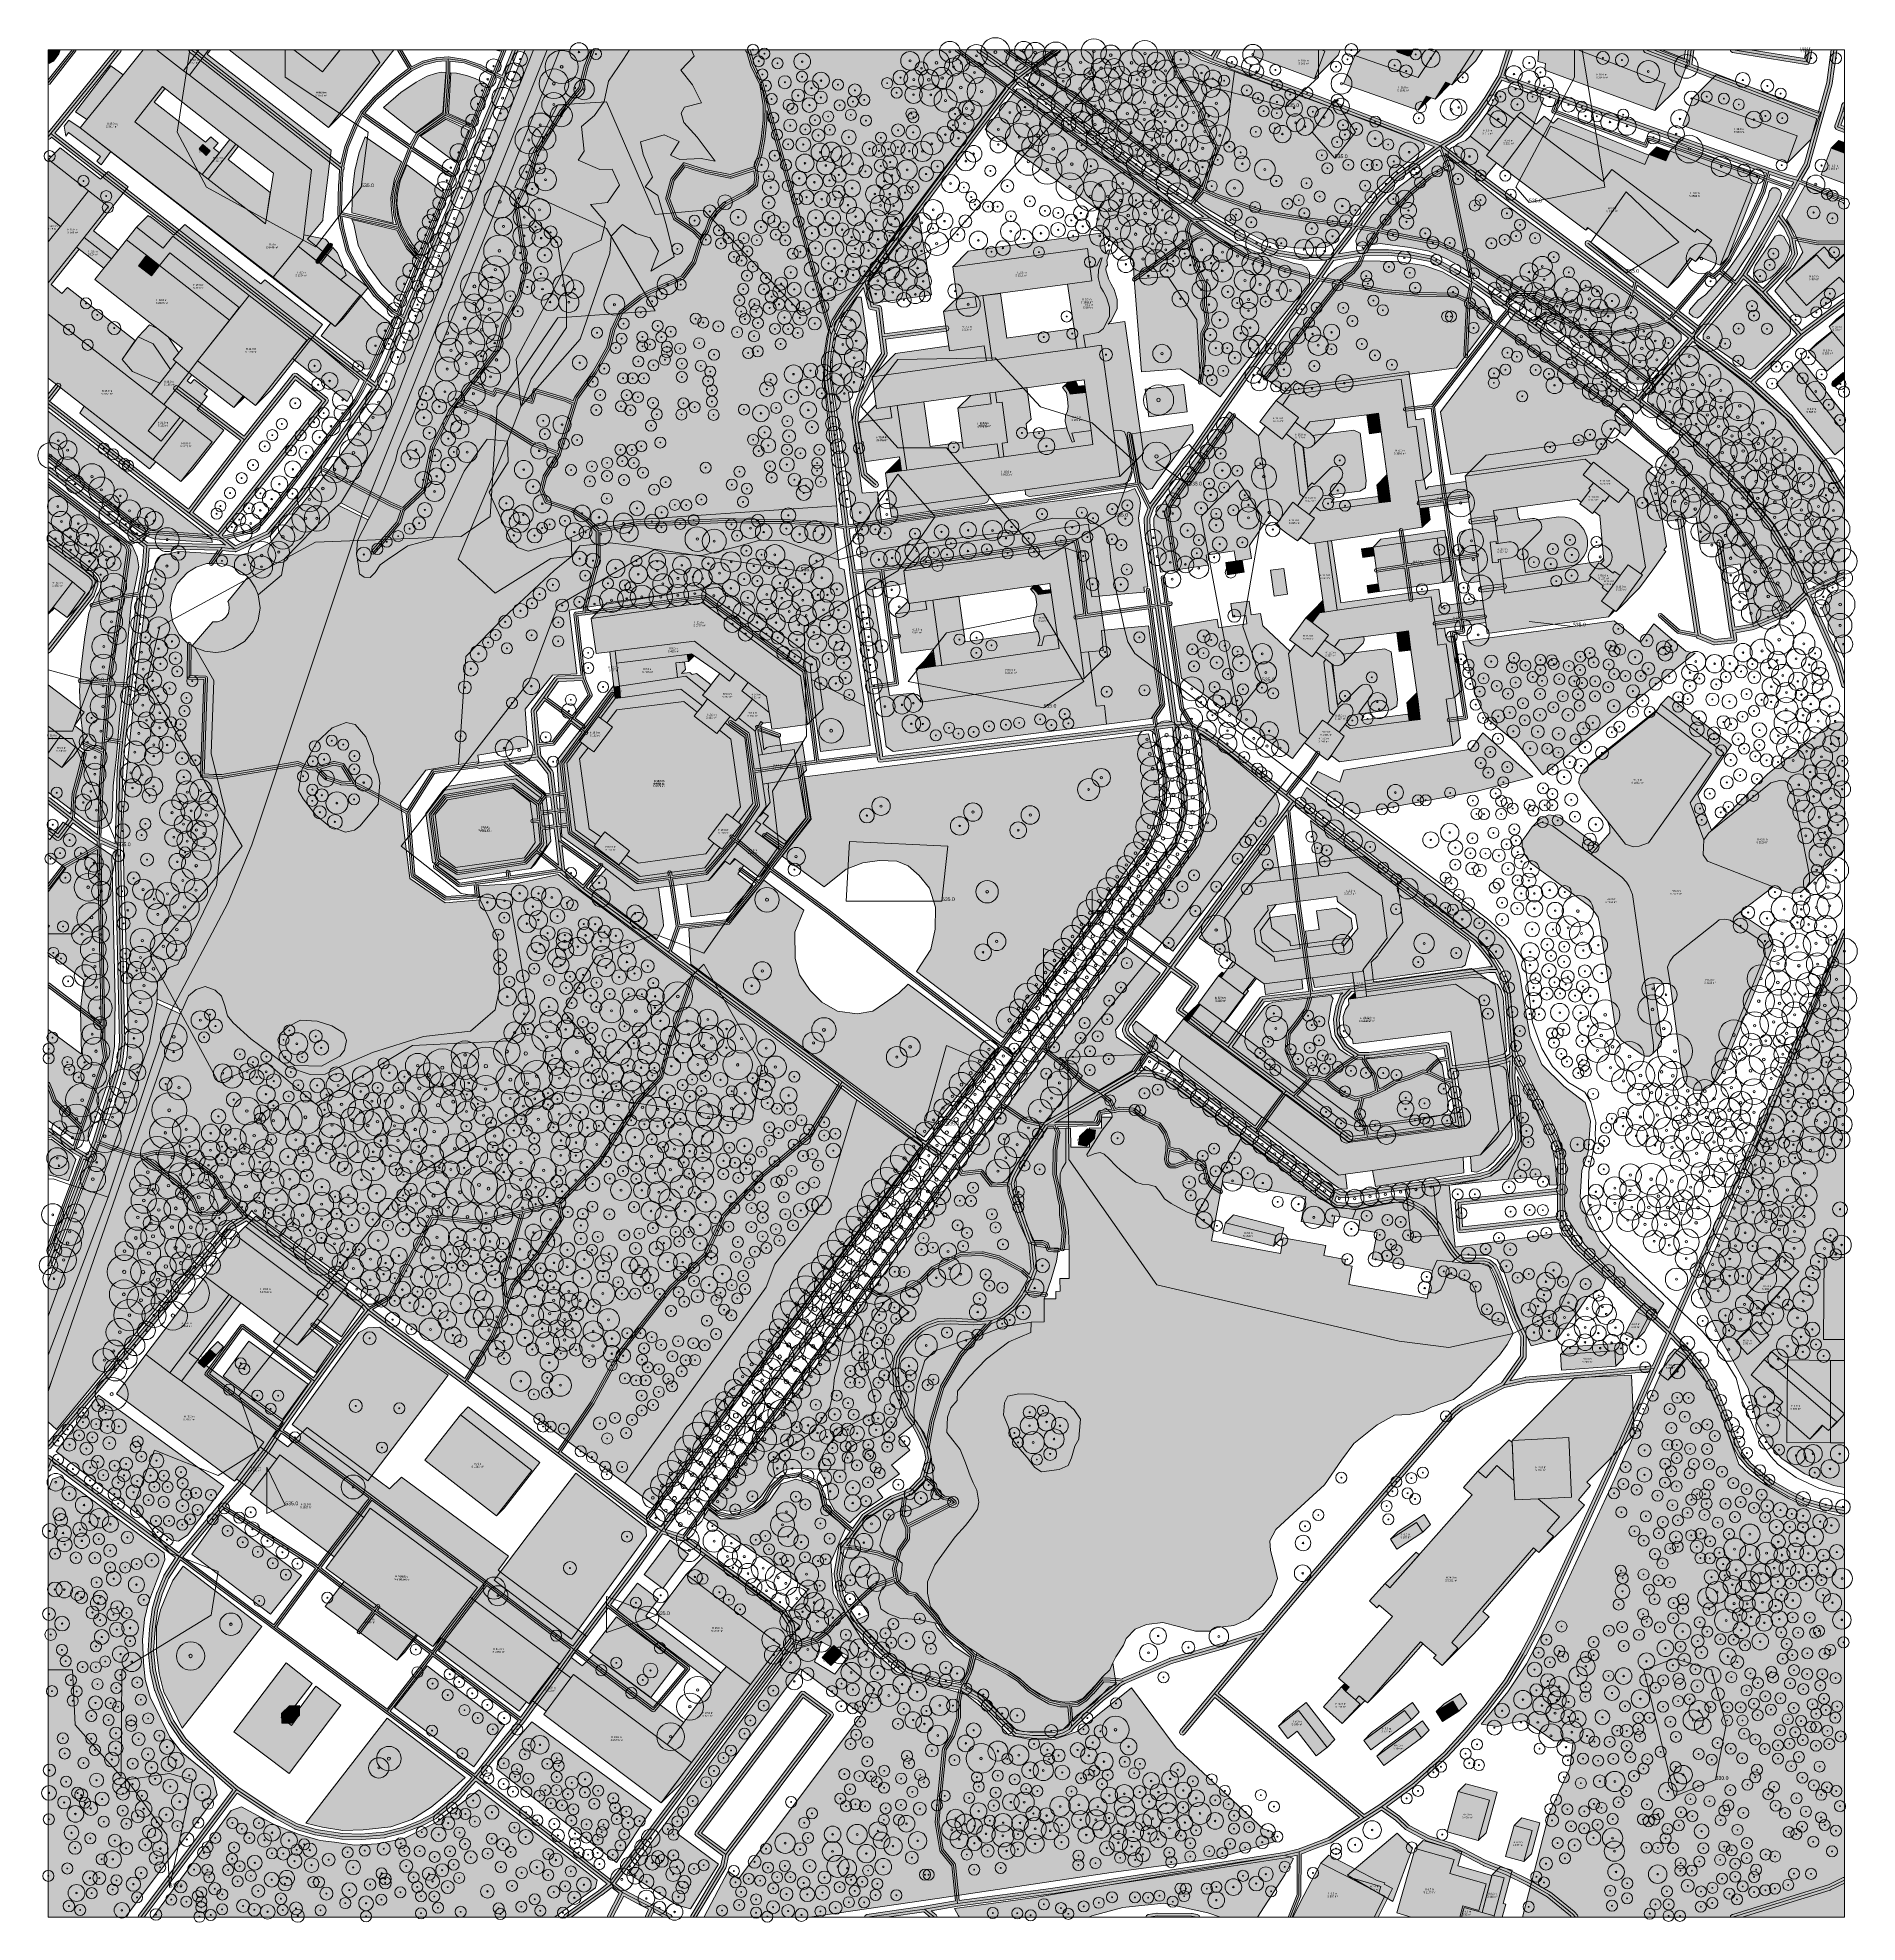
# Model space of a CAD drawing. Header units: metres. Extents: x -6 to 981, y -3 to 1020.
import ezdxf

# ---------------------------------------------------------------- set-up
doc = ezdxf.new("R2010")
doc.units = ezdxf.units.M
doc.header["$MEASUREMENT"] = 0
for name, color, linetype, lineweight, true_color in [('TPX_BUILDING_AREAS_TEXT', 7, 'CONTINUOUS', 0, 0x000000), ('TPX_BUILDING_HEIGHTS_TEXT', 7, 'CONTINUOUS', 0, 0x000000), ('TPX_BUILDINGS', 7, 'CONTINUOUS', 0, 0x000000), ('TPX_BUILDINGS_HATCH', 7, 'CONTINUOUS', 0, 0xf0f0f0), ('TPX_BUILDINGS_SHADOWS_HATCH', 7, 'CONTINUOUS', 0, 0x000000), ('TPX_BUILDINGS_SHADOWS_OUTLINES', 7, 'CONTINUOUS', 0, 0x000000), ('TPX_CONTOUR_LINES_5M', 7, 'CONTINUOUS', 0, 0x969696), ('TPX_CONTOUR_LINES_5M_TEXT', 7, 'CONTINUOUS', 0, 0x000000), ('TPX_FRAME_PROJECT', 7, 'CONTINUOUS', 0, 0x000000), ('TPX_ROADS_AXES', 7, 'CONTINUOUS', 0, 0x323232), ('TPX_ROADS_CONTOURS', 7, 'CONTINUOUS', 0, 0x646464), ('TPX_ROADS_HATCH', 7, 'CONTINUOUS', 0, 0xc8c8c8), ('TPX_VEGETATION_GREEN_SPACES', 7, 'CONTINUOUS', 0, 0x58ba48), ('TPX_VEGETATION_GREEN_SPACES_HATCH', 7, 'CONTINUOUS', 0, 0x58ba48), ('TPX_VEGETATION_TREES_INDIVIDUAL', 7, 'CONTINUOUS', 0, 0x136734), ('TPX_WATERWAYS', 7, 'CONTINUOUS', 0, 0x7aafdf), ('TPX_WATERWAYS_HATCH', 7, 'CONTINUOUS', 0, 0x7aafdf)]:
    doc.layers.add(name, color=color, linetype=linetype, lineweight=lineweight, true_color=true_color)
doc.styles.add('TPX_TEXTE', font='arial.ttf')

# ---------------------------------------------------------------- blocks, each defined once
blk = doc.blocks.new('TREETR008_CR090')
at = {"layer": 'TPX_VEGETATION_TREES_INDIVIDUAL'}
for radius in [9, 0.75]:
    blk.add_circle((0, 0, 0), radius, dxfattribs=at)
blk = doc.blocks.new('TREETR007_CR082')
at = {"layer": 'TPX_VEGETATION_TREES_INDIVIDUAL'}
for radius in [8.24, 0.708]:
    blk.add_circle((0, 0, 0), radius, dxfattribs=at)
blk = doc.blocks.new('TREETR006_CR035')
at = {"layer": 'TPX_VEGETATION_TREES_INDIVIDUAL'}
for radius in [3.45, 0.625]:
    blk.add_circle((0, 0, 0), radius, dxfattribs=at)
blk = doc.blocks.new('TREETR008_CR089')
at = {"layer": 'TPX_VEGETATION_TREES_INDIVIDUAL'}
for radius in [8.93, 0.833]:
    blk.add_circle((0, 0, 0), radius, dxfattribs=at)
blk = doc.blocks.new('TREETR005_CR050')
at = {"layer": 'TPX_VEGETATION_TREES_INDIVIDUAL'}
for radius in [4.95, 0.542]:
    blk.add_circle((0, 0, 0), radius, dxfattribs=at)
blk = doc.blocks.new('TREETR006_CR055')
at = {"layer": 'TPX_VEGETATION_TREES_INDIVIDUAL'}
for radius in [5.46, 0.583]:
    blk.add_circle((0, 0, 0), radius, dxfattribs=at)
blk = doc.blocks.new('TREETR008_CR057')
at = {"layer": 'TPX_VEGETATION_TREES_INDIVIDUAL'}
for radius in [5.74, 0.833]:
    blk.add_circle((0, 0, 0), radius, dxfattribs=at)
blk = doc.blocks.new('TREETR008_CR088')
at = {"layer": 'TPX_VEGETATION_TREES_INDIVIDUAL'}
for radius in [8.77, 0.75]:
    blk.add_circle((0, 0, 0), radius, dxfattribs=at)
blk = doc.blocks.new('TREETR005_CR030')
at = {"layer": 'TPX_VEGETATION_TREES_INDIVIDUAL'}
for radius in [3, 0.458]:
    blk.add_circle((0, 0, 0), radius, dxfattribs=at)
blk = doc.blocks.new('TREETR003_CR039')
at = {"layer": 'TPX_VEGETATION_TREES_INDIVIDUAL'}
for radius in [3.89, 0.333]:
    blk.add_circle((0, 0, 0), radius, dxfattribs=at)
blk = doc.blocks.new('TREETR008_CR067')
at = {"layer": 'TPX_VEGETATION_TREES_INDIVIDUAL'}
for radius in [6.74, 0.75]:
    blk.add_circle((0, 0, 0), radius, dxfattribs=at)
blk = doc.blocks.new('TREETR007_CR064')
at = {"layer": 'TPX_VEGETATION_TREES_INDIVIDUAL'}
for radius in [6.37, 0.708]:
    blk.add_circle((0, 0, 0), radius, dxfattribs=at)
blk = doc.blocks.new('TREETR005_CR052')
at = {"layer": 'TPX_VEGETATION_TREES_INDIVIDUAL'}
for radius in [5.24, 0.458]:
    blk.add_circle((0, 0, 0), radius, dxfattribs=at)
blk = doc.blocks.new('TREETR006_CR075')
at = {"layer": 'TPX_VEGETATION_TREES_INDIVIDUAL'}
for radius in [7.5, 0.625]:
    blk.add_circle((0, 0, 0), radius, dxfattribs=at)
blk = doc.blocks.new('TREETR008_CR085')
at = {"layer": 'TPX_VEGETATION_TREES_INDIVIDUAL'}
for radius in [8.51, 0.75]:
    blk.add_circle((0, 0, 0), radius, dxfattribs=at)
blk = doc.blocks.new('TREETR004_CR039')
at = {"layer": 'TPX_VEGETATION_TREES_INDIVIDUAL'}
for radius in [3.87, 0.417]:
    blk.add_circle((0, 0, 0), radius, dxfattribs=at)
blk = doc.blocks.new('TREETR008_CR092')
at = {"layer": 'TPX_VEGETATION_TREES_INDIVIDUAL'}
for radius in [9.24, 0.792]:
    blk.add_circle((0, 0, 0), radius, dxfattribs=at)
blk = doc.blocks.new('TREETR008_CR086')
at = {"layer": 'TPX_VEGETATION_TREES_INDIVIDUAL'}
for radius in [8.61, 0.75]:
    blk.add_circle((0, 0, 0), radius, dxfattribs=at)
blk = doc.blocks.new('TREETR004_CR037')
at = {"layer": 'TPX_VEGETATION_TREES_INDIVIDUAL'}
for radius in [3.71, 0.375]:
    blk.add_circle((0, 0, 0), radius, dxfattribs=at)
blk = doc.blocks.new('TREETR004_CR044')
at = {"layer": 'TPX_VEGETATION_TREES_INDIVIDUAL'}
for radius in [4.37, 0.375]:
    blk.add_circle((0, 0, 0), radius, dxfattribs=at)
blk = doc.blocks.new('TREETR012_CR098')
at = {"layer": 'TPX_VEGETATION_TREES_INDIVIDUAL'}
for radius in [9.8, 1.17]:
    blk.add_circle((0, 0, 0), radius, dxfattribs=at)
blk = doc.blocks.new('TREETR007_CR085')
at = {"layer": 'TPX_VEGETATION_TREES_INDIVIDUAL'}
for radius in [8.5, 0.708]:
    blk.add_circle((0, 0, 0), radius, dxfattribs=at)
blk = doc.blocks.new('TREETR006_CR058')
at = {"layer": 'TPX_VEGETATION_TREES_INDIVIDUAL'}
for radius in [5.83, 0.583]:
    blk.add_circle((0, 0, 0), radius, dxfattribs=at)
blk = doc.blocks.new('TREETR007_CR042')
at = {"layer": 'TPX_VEGETATION_TREES_INDIVIDUAL'}
for radius in [4.18, 0.667]:
    blk.add_circle((0, 0, 0), radius, dxfattribs=at)
blk = doc.blocks.new('TREETR008_CR081')
at = {"layer": 'TPX_VEGETATION_TREES_INDIVIDUAL'}
for radius in [8.11, 0.792]:
    blk.add_circle((0, 0, 0), radius, dxfattribs=at)
blk = doc.blocks.new('TREETR009_CR104')
at = {"layer": 'TPX_VEGETATION_TREES_INDIVIDUAL'}
for radius in [10.4, 0.875]:
    blk.add_circle((0, 0, 0), radius, dxfattribs=at)
blk = doc.blocks.new('TREETR008_CR076')
at = {"layer": 'TPX_VEGETATION_TREES_INDIVIDUAL'}
for radius in [7.59, 0.792]:
    blk.add_circle((0, 0, 0), radius, dxfattribs=at)
blk = doc.blocks.new('TREETR007_CR075')
at = {"layer": 'TPX_VEGETATION_TREES_INDIVIDUAL'}
for radius in [7.5, 0.708]:
    blk.add_circle((0, 0, 0), radius, dxfattribs=at)
blk = doc.blocks.new('TREETR007_CR054')
at = {"layer": 'TPX_VEGETATION_TREES_INDIVIDUAL'}
for radius in [5.44, 0.667]:
    blk.add_circle((0, 0, 0), radius, dxfattribs=at)
blk = doc.blocks.new('TREETR008_CR084')
at = {"layer": 'TPX_VEGETATION_TREES_INDIVIDUAL'}
for radius in [8.36, 0.75]:
    blk.add_circle((0, 0, 0), radius, dxfattribs=at)
blk = doc.blocks.new('TREETR007_CR066')
at = {"layer": 'TPX_VEGETATION_TREES_INDIVIDUAL'}
for radius in [6.59, 0.708]:
    blk.add_circle((0, 0, 0), radius, dxfattribs=at)
blk = doc.blocks.new('TREETR008_CR095')
at = {"layer": 'TPX_VEGETATION_TREES_INDIVIDUAL'}
for radius in [9.5, 0.792]:
    blk.add_circle((0, 0, 0), radius, dxfattribs=at)
blk = doc.blocks.new('TREETR007_CR055')
at = {"layer": 'TPX_VEGETATION_TREES_INDIVIDUAL'}
for radius in [5.54, 0.667]:
    blk.add_circle((0, 0, 0), radius, dxfattribs=at)
blk = doc.blocks.new('TREETR007_CR071')
at = {"layer": 'TPX_VEGETATION_TREES_INDIVIDUAL'}
for radius in [7.09, 0.708]:
    blk.add_circle((0, 0, 0), radius, dxfattribs=at)
blk = doc.blocks.new('TREETR006_CR053')
at = {"layer": 'TPX_VEGETATION_TREES_INDIVIDUAL'}
for radius in [5.32, 0.625]:
    blk.add_circle((0, 0, 0), radius, dxfattribs=at)
blk = doc.blocks.new('TREETR006_CR070')
at = {"layer": 'TPX_VEGETATION_TREES_INDIVIDUAL'}
for radius in [7, 0.583]:
    blk.add_circle((0, 0, 0), radius, dxfattribs=at)
blk = doc.blocks.new('TREETR006_CR043')
at = {"layer": 'TPX_VEGETATION_TREES_INDIVIDUAL'}
for radius in [4.29, 0.625]:
    blk.add_circle((0, 0, 0), radius, dxfattribs=at)
blk = doc.blocks.new('TREETR006_CR040')
at = {"layer": 'TPX_VEGETATION_TREES_INDIVIDUAL'}
for radius in [4.03, 0.583]:
    blk.add_circle((0, 0, 0), radius, dxfattribs=at)
blk = doc.blocks.new('TREETR005_CR063')
at = {"layer": 'TPX_VEGETATION_TREES_INDIVIDUAL'}
for radius in [6.28, 0.542]:
    blk.add_circle((0, 0, 0), radius, dxfattribs=at)
blk = doc.blocks.new('TREETR005_CR044')
at = {"layer": 'TPX_VEGETATION_TREES_INDIVIDUAL'}
for radius in [4.36, 0.458]:
    blk.add_circle((0, 0, 0), radius, dxfattribs=at)
blk = doc.blocks.new('TREETR006_CR054')
at = {"layer": 'TPX_VEGETATION_TREES_INDIVIDUAL'}
for radius in [5.42, 0.625]:
    blk.add_circle((0, 0, 0), radius, dxfattribs=at)
blk = doc.blocks.new('TREETR005_CR045')
at = {"layer": 'TPX_VEGETATION_TREES_INDIVIDUAL'}
for radius in [4.5, 0.5]:
    blk.add_circle((0, 0, 0), radius, dxfattribs=at)
blk = doc.blocks.new('TREETR004_CR042')
at = {"layer": 'TPX_VEGETATION_TREES_INDIVIDUAL'}
for radius in [4.19, 0.417]:
    blk.add_circle((0, 0, 0), radius, dxfattribs=at)
blk = doc.blocks.new('TREETR003_CR032')
at = {"layer": 'TPX_VEGETATION_TREES_INDIVIDUAL'}
for radius in [3.23, 0.292]:
    blk.add_circle((0, 0, 0), radius, dxfattribs=at)
blk = doc.blocks.new('TREETR008_CR075')
at = {"layer": 'TPX_VEGETATION_TREES_INDIVIDUAL'}
for radius in [7.48, 0.75]:
    blk.add_circle((0, 0, 0), radius, dxfattribs=at)
blk = doc.blocks.new('TREETR006_CR071')
at = {"layer": 'TPX_VEGETATION_TREES_INDIVIDUAL'}
for radius in [7.08, 0.625]:
    blk.add_circle((0, 0, 0), radius, dxfattribs=at)
blk = doc.blocks.new('TREETR007_CR053')
at = {"layer": 'TPX_VEGETATION_TREES_INDIVIDUAL'}
for radius in [5.33, 0.667]:
    blk.add_circle((0, 0, 0), radius, dxfattribs=at)
blk = doc.blocks.new('TREETR005_CR041')
at = {"layer": 'TPX_VEGETATION_TREES_INDIVIDUAL'}
for radius in [4.11, 0.542]:
    blk.add_circle((0, 0, 0), radius, dxfattribs=at)
blk = doc.blocks.new('TREETR005_CR061')
at = {"layer": 'TPX_VEGETATION_TREES_INDIVIDUAL'}
for radius in [6.05, 0.542]:
    blk.add_circle((0, 0, 0), radius, dxfattribs=at)
blk = doc.blocks.new('TREETR005_CR064')
at = {"layer": 'TPX_VEGETATION_TREES_INDIVIDUAL'}
for radius in [6.41, 0.542]:
    blk.add_circle((0, 0, 0), radius, dxfattribs=at)
blk = doc.blocks.new('TREETR007_CR077')
at = {"layer": 'TPX_VEGETATION_TREES_INDIVIDUAL'}
for radius in [7.72, 0.708]:
    blk.add_circle((0, 0, 0), radius, dxfattribs=at)
blk = doc.blocks.new('TREETR006_CR059')
at = {"layer": 'TPX_VEGETATION_TREES_INDIVIDUAL'}
for radius in [5.9, 0.583]:
    blk.add_circle((0, 0, 0), radius, dxfattribs=at)
blk = doc.blocks.new('TREETR003_CR040')
at = {"layer": 'TPX_VEGETATION_TREES_INDIVIDUAL'}
for radius in [4, 0.333]:
    blk.add_circle((0, 0, 0), radius, dxfattribs=at)
blk = doc.blocks.new('TREETR003_CR038')
at = {"layer": 'TPX_VEGETATION_TREES_INDIVIDUAL'}
for radius in [3.79, 0.333]:
    blk.add_circle((0, 0, 0), radius, dxfattribs=at)
blk = doc.blocks.new('TREETR006_CR074')
at = {"layer": 'TPX_VEGETATION_TREES_INDIVIDUAL'}
for radius in [7.39, 0.625]:
    blk.add_circle((0, 0, 0), radius, dxfattribs=at)
blk = doc.blocks.new('TREETR008_CR060')
at = {"layer": 'TPX_VEGETATION_TREES_INDIVIDUAL'}
for radius in [5.98, 0.75]:
    blk.add_circle((0, 0, 0), radius, dxfattribs=at)
blk = doc.blocks.new('TREETR006_CR057')
at = {"layer": 'TPX_VEGETATION_TREES_INDIVIDUAL'}
for radius in [5.68, 0.583]:
    blk.add_circle((0, 0, 0), radius, dxfattribs=at)
blk = doc.blocks.new('TREETR004_CR049')
at = {"layer": 'TPX_VEGETATION_TREES_INDIVIDUAL'}
for radius in [4.89, 0.417]:
    blk.add_circle((0, 0, 0), radius, dxfattribs=at)
blk = doc.blocks.new('TREETR009_CR077')
at = {"layer": 'TPX_VEGETATION_TREES_INDIVIDUAL'}
for radius in [7.68, 0.914]:
    blk.add_circle((0, 0, 0), radius, dxfattribs=at)
blk = doc.blocks.new('TREETR007_CR076')
at = {"layer": 'TPX_VEGETATION_TREES_INDIVIDUAL'}
for radius in [7.59, 0.667]:
    blk.add_circle((0, 0, 0), radius, dxfattribs=at)
blk = doc.blocks.new('TREETR010_CR082')
at = {"layer": 'TPX_VEGETATION_TREES_INDIVIDUAL'}
for radius in [8.21, 0.978]:
    blk.add_circle((0, 0, 0), radius, dxfattribs=at)
blk = doc.blocks.new('TREETR007_CR044')
at = {"layer": 'TPX_VEGETATION_TREES_INDIVIDUAL'}
for radius in [4.36, 0.667]:
    blk.add_circle((0, 0, 0), radius, dxfattribs=at)
blk = doc.blocks.new('TREETR003_CR030')
at = {"layer": 'TPX_VEGETATION_TREES_INDIVIDUAL'}
for radius in [3, 0.25]:
    blk.add_circle((0, 0, 0), radius, dxfattribs=at)
blk = doc.blocks.new('TREETR008_CR070')
at = {"layer": 'TPX_VEGETATION_TREES_INDIVIDUAL'}
for radius in [6.95, 0.75]:
    blk.add_circle((0, 0, 0), radius, dxfattribs=at)
blk = doc.blocks.new('TREETR005_CR037')
at = {"layer": 'TPX_VEGETATION_TREES_INDIVIDUAL'}
for radius in [3.74, 0.458]:
    blk.add_circle((0, 0, 0), radius, dxfattribs=at)
blk = doc.blocks.new('TREETR006_CR069')
at = {"layer": 'TPX_VEGETATION_TREES_INDIVIDUAL'}
for radius in [6.91, 0.625]:
    blk.add_circle((0, 0, 0), radius, dxfattribs=at)
blk = doc.blocks.new('TREETR003_CR035')
at = {"layer": 'TPX_VEGETATION_TREES_INDIVIDUAL'}
for radius in [3.5, 0.292]:
    blk.add_circle((0, 0, 0), radius, dxfattribs=at)
blk = doc.blocks.new('TREETR010_CR104')
at = {"layer": 'TPX_VEGETATION_TREES_INDIVIDUAL'}
for radius in [10.4, 0.958]:
    blk.add_circle((0, 0, 0), radius, dxfattribs=at)
blk = doc.blocks.new('TREETR008_CR082')
at = {"layer": 'TPX_VEGETATION_TREES_INDIVIDUAL'}
for radius in [8.24, 0.792]:
    blk.add_circle((0, 0, 0), radius, dxfattribs=at)
blk = doc.blocks.new('TREETR005_CR047')
at = {"layer": 'TPX_VEGETATION_TREES_INDIVIDUAL'}
for radius in [4.71, 0.458]:
    blk.add_circle((0, 0, 0), radius, dxfattribs=at)
blk = doc.blocks.new('TREETR006_CR056')
at = {"layer": 'TPX_VEGETATION_TREES_INDIVIDUAL'}
for radius in [5.6, 0.625]:
    blk.add_circle((0, 0, 0), radius, dxfattribs=at)
blk = doc.blocks.new('TREETR005_CR065')
at = {"layer": 'TPX_VEGETATION_TREES_INDIVIDUAL'}
for radius in [6.5, 0.542]:
    blk.add_circle((0, 0, 0), radius, dxfattribs=at)
blk = doc.blocks.new('TREETR010_CR056')
at = {"layer": 'TPX_VEGETATION_TREES_INDIVIDUAL'}
for radius in [5.63, 0.958]:
    blk.add_circle((0, 0, 0), radius, dxfattribs=at)
blk = doc.blocks.new('TREETR009_CR100')
at = {"layer": 'TPX_VEGETATION_TREES_INDIVIDUAL'}
for radius in [10, 0.917]:
    blk.add_circle((0, 0, 0), radius, dxfattribs=at)
blk = doc.blocks.new('TREETR005_CR043')
at = {"layer": 'TPX_VEGETATION_TREES_INDIVIDUAL'}
for radius in [4.25, 0.542]:
    blk.add_circle((0, 0, 0), radius, dxfattribs=at)
blk = doc.blocks.new('TREETR009_CR079')
at = {"layer": 'TPX_VEGETATION_TREES_INDIVIDUAL'}
for radius in [7.88, 0.875]:
    blk.add_circle((0, 0, 0), radius, dxfattribs=at)
blk = doc.blocks.new('TREETR007_CR081')
at = {"layer": 'TPX_VEGETATION_TREES_INDIVIDUAL'}
for radius in [8.14, 0.708]:
    blk.add_circle((0, 0, 0), radius, dxfattribs=at)
blk = doc.blocks.new('TREETR005_CR049')
at = {"layer": 'TPX_VEGETATION_TREES_INDIVIDUAL'}
for radius in [4.89, 0.5]:
    blk.add_circle((0, 0, 0), radius, dxfattribs=at)
blk = doc.blocks.new('TREETR005_CR053')
at = {"layer": 'TPX_VEGETATION_TREES_INDIVIDUAL'}
for radius in [5.3, 0.542]:
    blk.add_circle((0, 0, 0), radius, dxfattribs=at)
blk = doc.blocks.new('TREETR004_CR047')
at = {"layer": 'TPX_VEGETATION_TREES_INDIVIDUAL'}
for radius in [4.72, 0.417]:
    blk.add_circle((0, 0, 0), radius, dxfattribs=at)
blk = doc.blocks.new('TREETR005_CR060')
at = {"layer": 'TPX_VEGETATION_TREES_INDIVIDUAL'}
for radius in [6, 0.5]:
    blk.add_circle((0, 0, 0), radius, dxfattribs=at)
blk = doc.blocks.new('TREETR006_CR051')
at = {"layer": 'TPX_VEGETATION_TREES_INDIVIDUAL'}
for radius in [5.09, 0.583]:
    blk.add_circle((0, 0, 0), radius, dxfattribs=at)
blk = doc.blocks.new('TREETR007_CR068')
at = {"layer": 'TPX_VEGETATION_TREES_INDIVIDUAL'}
for radius in [6.79, 0.708]:
    blk.add_circle((0, 0, 0), radius, dxfattribs=at)
blk = doc.blocks.new('TREETR004_CR035')
at = {"layer": 'TPX_VEGETATION_TREES_INDIVIDUAL'}
for radius in [3.47, 0.375]:
    blk.add_circle((0, 0, 0), radius, dxfattribs=at)
blk = doc.blocks.new('TREETR008_CR074')
at = {"layer": 'TPX_VEGETATION_TREES_INDIVIDUAL'}
for radius in [7.35, 0.792]:
    blk.add_circle((0, 0, 0), radius, dxfattribs=at)
blk = doc.blocks.new('TREETR005_CR059')
at = {"layer": 'TPX_VEGETATION_TREES_INDIVIDUAL'}
for radius in [5.89, 0.542]:
    blk.add_circle((0, 0, 0), radius, dxfattribs=at)
blk = doc.blocks.new('TREETR009_CR092')
at = {"layer": 'TPX_VEGETATION_TREES_INDIVIDUAL'}
for radius in [9.24, 0.875]:
    blk.add_circle((0, 0, 0), radius, dxfattribs=at)
blk = doc.blocks.new('TREETR007_CR061')
at = {"layer": 'TPX_VEGETATION_TREES_INDIVIDUAL'}
for radius in [6.09, 0.725]:
    blk.add_circle((0, 0, 0), radius, dxfattribs=at)
blk = doc.blocks.new('TREETR006_CR031')
at = {"layer": 'TPX_VEGETATION_TREES_INDIVIDUAL'}
for radius in [3.11, 0.583]:
    blk.add_circle((0, 0, 0), radius, dxfattribs=at)
blk = doc.blocks.new('TREETR007_CR063')
at = {"layer": 'TPX_VEGETATION_TREES_INDIVIDUAL'}
for radius in [6.3, 0.708]:
    blk.add_circle((0, 0, 0), radius, dxfattribs=at)
blk = doc.blocks.new('TREETR005_CR058')
at = {"layer": 'TPX_VEGETATION_TREES_INDIVIDUAL'}
for radius in [5.82, 0.5]:
    blk.add_circle((0, 0, 0), radius, dxfattribs=at)
blk = doc.blocks.new('TREETR003_CR033')
at = {"layer": 'TPX_VEGETATION_TREES_INDIVIDUAL'}
for radius in [3.32, 0.292]:
    blk.add_circle((0, 0, 0), radius, dxfattribs=at)
blk = doc.blocks.new('TREETR005_CR054')
at = {"layer": 'TPX_VEGETATION_TREES_INDIVIDUAL'}
for radius in [5.44, 0.458]:
    blk.add_circle((0, 0, 0), radius, dxfattribs=at)
blk = doc.blocks.new('TREETR006_CR064')
at = {"layer": 'TPX_VEGETATION_TREES_INDIVIDUAL'}
for radius in [6.36, 0.583]:
    blk.add_circle((0, 0, 0), radius, dxfattribs=at)
blk = doc.blocks.new('TREETR005_CR057')
at = {"layer": 'TPX_VEGETATION_TREES_INDIVIDUAL'}
for radius in [5.65, 0.542]:
    blk.add_circle((0, 0, 0), radius, dxfattribs=at)
blk = doc.blocks.new('TREETR005_CR039')
at = {"layer": 'TPX_VEGETATION_TREES_INDIVIDUAL'}
for radius in [3.94, 0.542]:
    blk.add_circle((0, 0, 0), radius, dxfattribs=at)
blk = doc.blocks.new('TREETR007_CR069')
at = {"layer": 'TPX_VEGETATION_TREES_INDIVIDUAL'}
for radius in [6.92, 0.708]:
    blk.add_circle((0, 0, 0), radius, dxfattribs=at)
blk = doc.blocks.new('TREETR013_CR109')
at = {"layer": 'TPX_VEGETATION_TREES_INDIVIDUAL'}
for radius in [10.9, 1.29]:
    blk.add_circle((0, 0, 0), radius, dxfattribs=at)
blk = doc.blocks.new('TREETR008_CR100')
at = {"layer": 'TPX_VEGETATION_TREES_INDIVIDUAL'}
for radius in [10, 0.833]:
    blk.add_circle((0, 0, 0), radius, dxfattribs=at)
blk = doc.blocks.new('TREETR006_CR065')
at = {"layer": 'TPX_VEGETATION_TREES_INDIVIDUAL'}
for radius in [6.45, 0.625]:
    blk.add_circle((0, 0, 0), radius, dxfattribs=at)
blk = doc.blocks.new('TREETR005_CR032')
at = {"layer": 'TPX_VEGETATION_TREES_INDIVIDUAL'}
for radius in [3.18, 0.458]:
    blk.add_circle((0, 0, 0), radius, dxfattribs=at)
blk = doc.blocks.new('TREETR006_CR066')
at = {"layer": 'TPX_VEGETATION_TREES_INDIVIDUAL'}
for radius in [6.56, 0.625]:
    blk.add_circle((0, 0, 0), radius, dxfattribs=at)
blk = doc.blocks.new('TREETR008_CR066')
at = {"layer": 'TPX_VEGETATION_TREES_INDIVIDUAL'}
for radius in [6.64, 0.792]:
    blk.add_circle((0, 0, 0), radius, dxfattribs=at)
blk = doc.blocks.new('TREETR005_CR062')
at = {"layer": 'TPX_VEGETATION_TREES_INDIVIDUAL'}
for radius in [6.15, 0.542]:
    blk.add_circle((0, 0, 0), radius, dxfattribs=at)
blk = doc.blocks.new('TREETR009_CR072')
at = {"layer": 'TPX_VEGETATION_TREES_INDIVIDUAL'}
for radius in [7.2, 0.917]:
    blk.add_circle((0, 0, 0), radius, dxfattribs=at)
blk = doc.blocks.new('TREETR004_CR043')
at = {"layer": 'TPX_VEGETATION_TREES_INDIVIDUAL'}
for radius in [4.3, 0.375]:
    blk.add_circle((0, 0, 0), radius, dxfattribs=at)
blk = doc.blocks.new('TREETR008_CR069')
at = {"layer": 'TPX_VEGETATION_TREES_INDIVIDUAL'}
for radius in [6.87, 0.792]:
    blk.add_circle((0, 0, 0), radius, dxfattribs=at)
blk = doc.blocks.new('TREETR009_CR068')
at = {"layer": 'TPX_VEGETATION_TREES_INDIVIDUAL'}
for radius in [6.84, 0.917]:
    blk.add_circle((0, 0, 0), radius, dxfattribs=at)
blk = doc.blocks.new('TREETR009_CR110')
at = {"layer": 'TPX_VEGETATION_TREES_INDIVIDUAL'}
for radius in [11, 0.917]:
    blk.add_circle((0, 0, 0), radius, dxfattribs=at)
blk = doc.blocks.new('TREETR006_CR050')
at = {"layer": 'TPX_VEGETATION_TREES_INDIVIDUAL'}
for radius in [5, 0.625]:
    blk.add_circle((0, 0, 0), radius, dxfattribs=at)
blk = doc.blocks.new('TREETR005_CR055')
at = {"layer": 'TPX_VEGETATION_TREES_INDIVIDUAL'}
for radius in [5.51, 0.5]:
    blk.add_circle((0, 0, 0), radius, dxfattribs=at)
blk = doc.blocks.new('TREETR005_CR033')
at = {"layer": 'TPX_VEGETATION_TREES_INDIVIDUAL'}
for radius in [3.26, 0.5]:
    blk.add_circle((0, 0, 0), radius, dxfattribs=at)
blk = doc.blocks.new('TREETR004_CR030')
at = {"layer": 'TPX_VEGETATION_TREES_INDIVIDUAL'}
for radius in [3, 0.375]:
    blk.add_circle((0, 0, 0), radius, dxfattribs=at)
blk = doc.blocks.new('TREETR006_CR073')
at = {"layer": 'TPX_VEGETATION_TREES_INDIVIDUAL'}
for radius in [7.28, 0.625]:
    blk.add_circle((0, 0, 0), radius, dxfattribs=at)
blk = doc.blocks.new('TREETR005_CR046')
at = {"layer": 'TPX_VEGETATION_TREES_INDIVIDUAL'}
for radius in [4.64, 0.542]:
    blk.add_circle((0, 0, 0), radius, dxfattribs=at)
blk = doc.blocks.new('TREETR006_CR034')
at = {"layer": 'TPX_VEGETATION_TREES_INDIVIDUAL'}
for radius in [3.39, 0.583]:
    blk.add_circle((0, 0, 0), radius, dxfattribs=at)
blk = doc.blocks.new('TREETR005_CR051')
at = {"layer": 'TPX_VEGETATION_TREES_INDIVIDUAL'}
for radius in [5.05, 0.542]:
    blk.add_circle((0, 0, 0), radius, dxfattribs=at)
blk = doc.blocks.new('TREETR004_CR038')
at = {"layer": 'TPX_VEGETATION_TREES_INDIVIDUAL'}
for radius in [3.75, 0.417]:
    blk.add_circle((0, 0, 0), radius, dxfattribs=at)
blk = doc.blocks.new('TREETR008_CR061')
at = {"layer": 'TPX_VEGETATION_TREES_INDIVIDUAL'}
for radius in [6.08, 0.792]:
    blk.add_circle((0, 0, 0), radius, dxfattribs=at)
blk = doc.blocks.new('TREETR006_CR049')
at = {"layer": 'TPX_VEGETATION_TREES_INDIVIDUAL'}
for radius in [4.87, 0.625]:
    blk.add_circle((0, 0, 0), radius, dxfattribs=at)
blk = doc.blocks.new('TREETR004_CR050')
at = {"layer": 'TPX_VEGETATION_TREES_INDIVIDUAL'}
for radius in [5, 0.417]:
    blk.add_circle((0, 0, 0), radius, dxfattribs=at)
blk = doc.blocks.new('TREETR007_CR059')
at = {"layer": 'TPX_VEGETATION_TREES_INDIVIDUAL'}
for radius in [5.86, 0.708]:
    blk.add_circle((0, 0, 0), radius, dxfattribs=at)
blk = doc.blocks.new('TREETR006_CR045')
at = {"layer": 'TPX_VEGETATION_TREES_INDIVIDUAL'}
for radius in [4.45, 0.625]:
    blk.add_circle((0, 0, 0), radius, dxfattribs=at)
blk = doc.blocks.new('TREETR007_CR078')
at = {"layer": 'TPX_VEGETATION_TREES_INDIVIDUAL'}
for radius in [7.84, 0.708]:
    blk.add_circle((0, 0, 0), radius, dxfattribs=at)
blk = doc.blocks.new('TREETR006_CR041')
at = {"layer": 'TPX_VEGETATION_TREES_INDIVIDUAL'}
for radius in [4.11, 0.625]:
    blk.add_circle((0, 0, 0), radius, dxfattribs=at)
blk = doc.blocks.new('TREETR007_CR056')
at = {"layer": 'TPX_VEGETATION_TREES_INDIVIDUAL'}
for radius in [5.55, 0.708]:
    blk.add_circle((0, 0, 0), radius, dxfattribs=at)
blk = doc.blocks.new('TREETR004_CR046')
at = {"layer": 'TPX_VEGETATION_TREES_INDIVIDUAL'}
for radius in [4.59, 0.417]:
    blk.add_circle((0, 0, 0), radius, dxfattribs=at)
blk = doc.blocks.new('TREETR005_CR040')
at = {"layer": 'TPX_VEGETATION_TREES_INDIVIDUAL'}
for radius in [4.02, 0.458]:
    blk.add_circle((0, 0, 0), radius, dxfattribs=at)
blk = doc.blocks.new('TREETR006_CR063')
at = {"layer": 'TPX_VEGETATION_TREES_INDIVIDUAL'}
for radius in [6.27, 0.625]:
    blk.add_circle((0, 0, 0), radius, dxfattribs=at)
blk = doc.blocks.new('TREETR005_CR038')
at = {"layer": 'TPX_VEGETATION_TREES_INDIVIDUAL'}
for radius in [3.84, 0.5]:
    blk.add_circle((0, 0, 0), radius, dxfattribs=at)
blk = doc.blocks.new('TREETR004_CR031')
at = {"layer": 'TPX_VEGETATION_TREES_INDIVIDUAL'}
for radius in [3.09, 0.417]:
    blk.add_circle((0, 0, 0), radius, dxfattribs=at)
blk = doc.blocks.new('TREETR007_CR079')
at = {"layer": 'TPX_VEGETATION_TREES_INDIVIDUAL'}
for radius in [7.9, 0.667]:
    blk.add_circle((0, 0, 0), radius, dxfattribs=at)
blk = doc.blocks.new('TREETR006_CR048')
at = {"layer": 'TPX_VEGETATION_TREES_INDIVIDUAL'}
for radius in [4.76, 0.583]:
    blk.add_circle((0, 0, 0), radius, dxfattribs=at)
blk = doc.blocks.new('TREETR005_CR048')
at = {"layer": 'TPX_VEGETATION_TREES_INDIVIDUAL'}
for radius in [4.79, 0.458]:
    blk.add_circle((0, 0, 0), radius, dxfattribs=at)
blk = doc.blocks.new('TREETR008_CR072')
at = {"layer": 'TPX_VEGETATION_TREES_INDIVIDUAL'}
for radius in [7.2, 0.833]:
    blk.add_circle((0, 0, 0), radius, dxfattribs=at)
blk = doc.blocks.new('TREETR007_CR080')
at = {"layer": 'TPX_VEGETATION_TREES_INDIVIDUAL'}
for radius in [8.03, 0.708]:
    blk.add_circle((0, 0, 0), radius, dxfattribs=at)
blk = doc.blocks.new('TREETR007_CR070')
at = {"layer": 'TPX_VEGETATION_TREES_INDIVIDUAL'}
for radius in [7.03, 0.708]:
    blk.add_circle((0, 0, 0), radius, dxfattribs=at)
blk = doc.blocks.new('TREETR007_CR050')
at = {"layer": 'TPX_VEGETATION_TREES_INDIVIDUAL'}
for radius in [4.97, 0.667]:
    blk.add_circle((0, 0, 0), radius, dxfattribs=at)
blk = doc.blocks.new('TREETR006_CR052')
at = {"layer": 'TPX_VEGETATION_TREES_INDIVIDUAL'}
for radius in [5.19, 0.583]:
    blk.add_circle((0, 0, 0), radius, dxfattribs=at)
blk = doc.blocks.new('TREETR008_CR052')
at = {"layer": 'TPX_VEGETATION_TREES_INDIVIDUAL'}
for radius in [5.15, 0.75]:
    blk.add_circle((0, 0, 0), radius, dxfattribs=at)
blk = doc.blocks.new('TREETR010_CR087')
at = {"layer": 'TPX_VEGETATION_TREES_INDIVIDUAL'}
for radius in [8.74, 1.04]:
    blk.add_circle((0, 0, 0), radius, dxfattribs=at)
blk = doc.blocks.new('TREETR003_CR034')
at = {"layer": 'TPX_VEGETATION_TREES_INDIVIDUAL'}
for radius in [3.43, 0.333]:
    blk.add_circle((0, 0, 0), radius, dxfattribs=at)
blk = doc.blocks.new('TREETR007_CR057')
at = {"layer": 'TPX_VEGETATION_TREES_INDIVIDUAL'}
for radius in [5.74, 0.667]:
    blk.add_circle((0, 0, 0), radius, dxfattribs=at)
blk = doc.blocks.new('TREETR009_CR102')
at = {"layer": 'TPX_VEGETATION_TREES_INDIVIDUAL'}
for radius in [10.2, 0.875]:
    blk.add_circle((0, 0, 0), radius, dxfattribs=at)
blk = doc.blocks.new('TREETR012_CR103')
at = {"layer": 'TPX_VEGETATION_TREES_INDIVIDUAL'}
for radius in [10.3, 1.23]:
    blk.add_circle((0, 0, 0), radius, dxfattribs=at)
blk = doc.blocks.new('TREETR006_CR060')
at = {"layer": 'TPX_VEGETATION_TREES_INDIVIDUAL'}
for radius in [6, 0.625]:
    blk.add_circle((0, 0, 0), radius, dxfattribs=at)
blk = doc.blocks.new('TREETR004_CR045')
at = {"layer": 'TPX_VEGETATION_TREES_INDIVIDUAL'}
for radius in [4.52, 0.417]:
    blk.add_circle((0, 0, 0), radius, dxfattribs=at)
blk = doc.blocks.new('TREETR007_CR073')
at = {"layer": 'TPX_VEGETATION_TREES_INDIVIDUAL'}
for radius in [7.3, 0.708]:
    blk.add_circle((0, 0, 0), radius, dxfattribs=at)
blk = doc.blocks.new('TREETR004_CR040')
at = {"layer": 'TPX_VEGETATION_TREES_INDIVIDUAL'}
for radius in [4, 0.375]:
    blk.add_circle((0, 0, 0), radius, dxfattribs=at)
blk = doc.blocks.new('TREETR011_CR093')
at = {"layer": 'TPX_VEGETATION_TREES_INDIVIDUAL'}
for radius in [9.27, 1.1]:
    blk.add_circle((0, 0, 0), radius, dxfattribs=at)
blk = doc.blocks.new('TREETR006_CR067')
at = {"layer": 'TPX_VEGETATION_TREES_INDIVIDUAL'}
for radius in [6.67, 0.625]:
    blk.add_circle((0, 0, 0), radius, dxfattribs=at)
blk = doc.blocks.new('TREETR007_CR062')
at = {"layer": 'TPX_VEGETATION_TREES_INDIVIDUAL'}
for radius in [6.23, 0.667]:
    blk.add_circle((0, 0, 0), radius, dxfattribs=at)
blk = doc.blocks.new('TREETR004_CR036')
at = {"layer": 'TPX_VEGETATION_TREES_INDIVIDUAL'}
for radius in [3.61, 0.417]:
    blk.add_circle((0, 0, 0), radius, dxfattribs=at)
blk = doc.blocks.new('TREETR006_CR061')
at = {"layer": 'TPX_VEGETATION_TREES_INDIVIDUAL'}
for radius in [6.07, 0.625]:
    blk.add_circle((0, 0, 0), radius, dxfattribs=at)
blk = doc.blocks.new('TREETR003_CR031')
at = {"layer": 'TPX_VEGETATION_TREES_INDIVIDUAL'}
for radius in [3.13, 0.292]:
    blk.add_circle((0, 0, 0), radius, dxfattribs=at)
blk = doc.blocks.new('TREETR008_CR079')
at = {"layer": 'TPX_VEGETATION_TREES_INDIVIDUAL'}
for radius in [7.86, 0.792]:
    blk.add_circle((0, 0, 0), radius, dxfattribs=at)
blk = doc.blocks.new('TREETR006_CR042')
at = {"layer": 'TPX_VEGETATION_TREES_INDIVIDUAL'}
for radius in [4.2, 0.583]:
    blk.add_circle((0, 0, 0), radius, dxfattribs=at)
blk = doc.blocks.new('TREETR008_CR064')
at = {"layer": 'TPX_VEGETATION_TREES_INDIVIDUAL'}
for radius in [6.43, 0.75]:
    blk.add_circle((0, 0, 0), radius, dxfattribs=at)
blk = doc.blocks.new('TREETR009_CR045')
at = {"layer": 'TPX_VEGETATION_TREES_INDIVIDUAL'}
for radius in [4.5, 0.875]:
    blk.add_circle((0, 0, 0), radius, dxfattribs=at)
blk = doc.blocks.new('TREETR009_CR064')
at = {"layer": 'TPX_VEGETATION_TREES_INDIVIDUAL'}
for radius in [6.36, 0.875]:
    blk.add_circle((0, 0, 0), radius, dxfattribs=at)

msp = doc.modelspace()

# ---------------------------------------------------------------- hatches: boundary and pattern name
at = {"layer": 'TPX_BUILDINGS_HATCH'}
h = msp.add_hatch(color=256, dxfattribs=at)
h.paths.add_polyline_path([(20.9, 975.4), (17.3, 970.9), (33.9, 958.1), (122, 889.9), (135.6, 906.7), (138.3, 910), (138.6, 912.8), (142.8, 948.1), (76.6, 999.4), (73.4, 1001.8), (58.7, 1013.2), (51.4, 1013.2), (40.6, 999.7), (20.9, 975.4)])
h.paths.add_polyline_path([(46.9, 974.2), (61.9, 993.2), (98.5, 964.6), (101.8, 962), (122.1, 946.2), (117.9, 918.8), (86.8, 943), (83.5, 945.6), (46.9, 974.2)], flags=16)
h = msp.add_hatch(color=256, dxfattribs=at)
h.paths.add_polyline_path([(20.9, 975.4), (17.3, 970.9), (33.9, 958.1), (122, 889.9), (153.3, 865), (155.7, 863.1), (169.2, 880), (158.6, 888.4), (147.6, 897.2), (146.2, 898.3), (145.4, 898.9), (135.6, 906.7), (138.3, 910), (138.6, 912.8), (142.8, 948.1), (76.6, 999.4), (73.4, 1001.8), (58.7, 1013.2), (51.4, 1013.2), (40.6, 999.7), (20.9, 975.4)])
h.paths.add_polyline_path([(46.9, 974.2), (61.9, 993.2), (98.5, 964.6), (83.5, 945.6), (46.9, 974.2)], flags=16)
h.paths.add_polyline_path([(86.8, 943), (101.8, 962), (122.1, 946.2), (117.9, 918.8), (86.8, 943)], flags=16)
for points in [[(80.2, 1011.1), (73.4, 1001.8), (76.6, 999.4), (83.4, 1008.5), (86.9, 1013.2), (81.7, 1013.2), (80.2, 1011.1)], [(80.2, 1011.1), (73.4, 1001.8), (76.6, 999.4), (83.4, 1008.5), (86.9, 1013.2), (81.7, 1013.2), (80.2, 1011.1)], [(133.2, 1013.2), (98.2, 1013.2), (152, 971.1), (179.9, 1006.3), (175.6, 1013.2), (158.3, 1013.2), (148.7, 1001.3), (133.2, 1013.2)], [(133.2, 1013.2), (98.2, 1013.2), (152, 971.1), (179.9, 1006.3), (175.6, 1013.2), (158.3, 1013.2), (148.7, 1001.3), (133.2, 1013.2)], [(654.6, 1013.2), (653.4, 1009.9), (687, 997.5), (692.6, 1012.5), (690.7, 1013.2), (654.6, 1013.2)], [(708.8, 1010.1), (702.7, 994.7), (743.2, 980.4), (747.6, 988.1), (752.3, 986.4), (758.1, 995.7), (761.5, 994.2), (773.7, 1013.2), (753.1, 1013.2), (743.1, 998.1), (708.8, 1010.1)], [(808.6, 1013.2), (808.1, 1006.9), (812.3, 1005.7), (811.8, 1002.2), (871.6, 980.3), (877.2, 994.9), (829.8, 1013.2), (808.6, 1013.2)], [(954.2, 1013.2), (953.5, 1013.2), (954.2, 1013.1), (954.2, 1013.2)], [(892.2, 987), (886.8, 972.1), (943.3, 951.7), (948.7, 966.6), (892.2, 987)], [(780.4, 978.9), (771.3, 966.3), (782, 958.2), (791.7, 970.9), (780.4, 978.9)], [(782, 958.2), (780.2, 955.9), (785.6, 951.8), (789.1, 949.2), (805.1, 970.8), (796.6, 977.2), (791.7, 970.9), (782, 958.2)], [(814.9, 971.8), (812, 965.6), (843.4, 941.9), (848.2, 948.2), (893.3, 914.2), (894.6, 915.9), (902.5, 909.9), (895.6, 900.9), (907, 896.4), (924.3, 940.4), (879.7, 958.3), (877.6, 952.9), (868.4, 956.3), (866.1, 951), (814.9, 971.8)], [(33.9, 958.1), (17.3, 970.9), (155.7, 863.1), (169.2, 880), (135.6, 906.7), (122, 889.9), (33.9, 958.1)], [(83.9, 961.8), (81.8, 959.5), (85.7, 955.9), (87.8, 958.3), (83.9, 961.8)], [(98.5, 964.6), (83.5, 945.6), (86.8, 943), (101.8, 962), (98.5, 964.6)], [(805.1, 970.8), (789.1, 949.2), (834.1, 915.4), (835.1, 916.7), (878.4, 884), (890.8, 900.4), (893.6, 898.3), (895.6, 900.9), (902.5, 909.9), (894.6, 915.9), (893.3, 914.2), (848.2, 948.2), (843.4, 941.9), (812, 965.6), (805.1, 970.8)], [(0, 953.5), (0, 922.5), (6.6, 917.3), (21.9, 936.6), (0.1, 953.6), (0, 953.5)], [(967.2, 959.8), (961.8, 945.3), (974.5, 940.6), (974.5, 957.1), (967.2, 959.8)], [(0, 909), (0, 886.7), (15.3, 906.1), (19.4, 911.3), (32.7, 928.2), (21.9, 936.6), (6.6, 917.3), (0, 909)], [(0, 922.5), (0, 909), (6.6, 917.3), (0, 922.5)], [(19.4, 911.3), (15.3, 906.1), (30.2, 894.7), (34.3, 899.7), (19.4, 911.3)], [(30.2, 894.7), (25.3, 888.5), (72.8, 851.3), (67.8, 845.1), (69.4, 843.8), (76.3, 838.1), (80.9, 844.5), (98.3, 866.5), (60.4, 896.1), (53.3, 901.7), (42.5, 910.1), (34.3, 899.7), (30.2, 894.7)], [(47.8, 916.9), (42.5, 910.1), (53.3, 901.7), (60.4, 896.1), (65.9, 903), (103.6, 873.3), (98.3, 866.5), (80.9, 844.5), (108.9, 879.9), (67.6, 912.1), (62.4, 905.5), (47.8, 916.9)], [(53.3, 901.7), (48.9, 895.9), (56, 890.5), (60.4, 896.1), (53.3, 901.7)], [(65.9, 903), (60.4, 896.1), (98.3, 866.5), (103.6, 873.3), (65.9, 903)], [(563.7, 905.4), (490.7, 895.5), (493.1, 877.9), (502.9, 879.2), (507, 879.8), (552.9, 886), (566.1, 887.8), (565, 895.7), (563.7, 905.4)], [(563.7, 905.4), (490.7, 895.5), (493.1, 877.9), (502.9, 879.2), (507, 879.8), (552.9, 886), (558.2, 851.1), (562.7, 851.7), (561.6, 858.4), (569.8, 859.8), (572.5, 862), (575.7, 868.6), (575.7, 873.5), (574, 878.8), (572.4, 881.8), (570.9, 884.6), (569.6, 889.6), (569.7, 893.8), (571.8, 900.4), (570.8, 900.2), (568.8, 895.9), (565, 895.7), (563.7, 905.4)], [(566.1, 887.8), (552.9, 886), (558.2, 851.1), (562.7, 851.7), (561.6, 858.4), (569.8, 859.8), (572.5, 862), (575.7, 868.6), (575.7, 873.5), (574, 878.8), (572.4, 881.8), (570.9, 884.6), (569.6, 889.6), (569.7, 893.8), (571.8, 900.4), (570.8, 900.2), (568.8, 895.9), (565, 895.7), (566.1, 887.8)], [(959.3, 902), (942.5, 887.4), (953.9, 874.5), (971.6, 889.9), (974.5, 886.7), (974.5, 901.9), (965.9, 894.5), (959.3, 902)], [(108.9, 879.9), (80.9, 844.5), (105.7, 825.4), (112.4, 820.2), (132.5, 845.7), (140.2, 855.6), (108.9, 879.9)], [(503.7, 873.8), (485.7, 871.2), (487.1, 862), (488.9, 849.8), (507.8, 852.6), (509, 844.4), (512.1, 844.8), (507, 879.8), (502.9, 879.2), (503.7, 873.8)], [(0, 869.7), (0, 835), (5.4, 830.8), (19.5, 819.8), (56.8, 790.8), (73.5, 812.4), (71.6, 813.8), (64.4, 819.5), (62.7, 820.8), (55.8, 826.1), (0, 869.7)], [(974.5, 869.6), (966.1, 863), (967.8, 860.2), (974.5, 852), (974.5, 869.6)], [(967.8, 860.2), (955, 849.5), (964.8, 838.8), (974.5, 847), (974.5, 852), (967.8, 860.2)], [(48.7, 857.5), (40, 845.2), (45.6, 838.7), (60.6, 832.3), (66.3, 839.7), (56.9, 853.7), (48.7, 857.5)], [(509, 844.4), (446.9, 835.8), (449.3, 818.6), (456.8, 819.6), (460.6, 820.2), (510.7, 827.1), (513.8, 827.5), (561.9, 834.1), (562.8, 827.3), (565.7, 806.6), (566.7, 799.1), (518.4, 792.4), (515.8, 792), (465.8, 785.1), (462.8, 784.7), (454.1, 783.5), (456.7, 764.4), (510.2, 771.8), (529.9, 774.5), (581.3, 781.6), (577.9, 806.4), (575.6, 822.9), (571.4, 852.9), (562.7, 851.7), (558.2, 851.1), (512.1, 844.8), (509, 844.4)], [(60.6, 832.3), (55.8, 826.1), (62.7, 820.8), (69.5, 829.5), (76.3, 838.1), (69.4, 843.8), (66.3, 839.7), (60.6, 832.3)], [(80.9, 844.5), (76.3, 838.1), (100.7, 819.1), (105.7, 825.4), (80.9, 844.5)], [(946.5, 841.2), (937.6, 832.2), (969.2, 793.4), (974.5, 797.8), (974.5, 805.3), (946.5, 841.2)], [(551.9, 830.9), (550.3, 830), (552.3, 827.1), (552.9, 823.7), (553.3, 819.7), (553, 817.2), (551.9, 814.8), (551.7, 811.5), (552.9, 806.7), (555.4, 800.3), (556.8, 800.6), (555.3, 805.1), (565.7, 806.6), (562.8, 827.3), (554.3, 826.4), (553.6, 828.2), (551.9, 830.9)], [(551.9, 830.9), (550.3, 830), (552.3, 827.1), (552.9, 823.7), (553.3, 819.7), (553, 817.2), (551.9, 814.8), (551.7, 811.5), (552.9, 806.7), (555.4, 800.3), (556.8, 800.6), (555.3, 805.1), (565.7, 806.6), (562.8, 827.3), (554.3, 826.4), (553.6, 828.2), (551.9, 830.9)], [(673.4, 825.9), (669.6, 820.3), (678.3, 813.7), (676.4, 811.1), (681.5, 807.4), (684.3, 811.3), (715.3, 815.2), (721.7, 816.1), (723, 805.7), (726.9, 777.8), (728.2, 768.1), (722, 767.3), (690.1, 763.1), (687.3, 765.3), (684.1, 761.1), (686.9, 759), (679.3, 748.8), (684.4, 745.1), (687.1, 745.5), (693.9, 746.5), (733.9, 752.4), (745.4, 754.1), (744, 764.3), (743.6, 767.2), (743.1, 770.4), (741.8, 779.3), (746.1, 779.9), (742, 808.9), (737.6, 808.3), (736.2, 818.2), (733.9, 834.5), (673.4, 825.9)], [(64.4, 819.5), (54.1, 806.4), (61.3, 800.8), (71.6, 813.8), (64.4, 819.5)], [(457.7, 813.5), (439.7, 810.9), (441.3, 799.9), (442.8, 789.7), (461.7, 792.4), (462.8, 784.7), (465.8, 785.1), (460.6, 820.2), (456.8, 819.6), (457.7, 813.5)], [(457.7, 813.5), (439.7, 810.9), (441.3, 799.9), (442.8, 789.7), (461.7, 792.4), (462.8, 784.7), (465.8, 785.1), (460.6, 820.2), (456.8, 819.6), (457.7, 813.5)], [(511.5, 821.1), (493.4, 818.7), (496.3, 797), (514.8, 799.4), (515.8, 792), (518.4, 792.4), (517.4, 799.7), (520.4, 800.1), (517.5, 822), (514.6, 821.6), (513.8, 827.5), (510.7, 827.1), (511.5, 821.1)], [(661.6, 817.1), (657.2, 811.3), (660.3, 808.9), (669.4, 802), (671.5, 804.8), (676.4, 811.1), (678.3, 813.7), (669.6, 820.3), (666.1, 822.9), (661.6, 817.1)], [(73.5, 812.4), (56.8, 790.8), (58.3, 789.6), (72, 778.9), (88.9, 800.4), (73.5, 812.4)], [(660.3, 808.9), (656.6, 803.8), (662.8, 760.8), (667.4, 757.4), (675.1, 767.7), (677.7, 765.8), (681, 770.4), (678.9, 772.3), (675.7, 799.1), (676.9, 800.7), (671.5, 804.8), (669.4, 802), (660.3, 808.9)], [(676.4, 811.1), (671.5, 804.8), (676.9, 800.7), (681, 797.5), (683.1, 797.1), (685, 797.6), (686.5, 798.8), (687.1, 800.4), (686.9, 802.6), (685.9, 803.9), (684.6, 805.2), (681.5, 807.4), (676.4, 811.1)], [(721.7, 816.1), (715.3, 815.2), (716.7, 804.9), (723, 805.7), (721.7, 816.1)], [(833.7, 791), (768.7, 781.9), (769.8, 774.1), (770.2, 770.9), (770.6, 768), (772.1, 757.3), (772.7, 753.3), (774.9, 739), (776.7, 724.7), (777.3, 720.4), (778.8, 709.8), (779.3, 705.7), (779.8, 702.5), (780.6, 696.5), (846.5, 705.6), (849.2, 709.4), (842.7, 714), (846.3, 718.9), (842.9, 721.4), (843.6, 722.4), (837, 727.2), (835.5, 725.1), (790, 718.3), (789.6, 722), (789, 726.3), (787.6, 736.9), (786.5, 736.7), (786.7, 735.2), (783.5, 734.9), (782.2, 746), (785.4, 746.4), (785.5, 745.3), (786.5, 745.4), (785.3, 754.7), (784.7, 758.9), (784.1, 763.2), (829.5, 769.4), (831.5, 767.7), (836.7, 774.4), (835.8, 775.1), (838.3, 778.2), (832.7, 782.6), (837.2, 788.2), (833.7, 791)], [(837.2, 788.2), (832.7, 782.6), (838.3, 778.2), (847, 771.4), (851.9, 767.5), (856.7, 773.4), (857.5, 774.5), (848.9, 781.2), (838.2, 789.5), (837.2, 788.2)], [(726.9, 777.8), (720.8, 777), (722, 767.3), (728.2, 768.1), (726.9, 777.8)], [(831.5, 767.7), (830.9, 766.9), (834.3, 764.3), (837.8, 761.6), (838.6, 762.6), (843.5, 768.8), (844.4, 768.1), (847, 771.4), (838.3, 778.2), (835.8, 775.1), (836.7, 774.4), (831.5, 767.7)], [(667.4, 757.4), (665.9, 755.4), (671.8, 751), (677.7, 746.7), (679.3, 748.8), (686.9, 759), (684.1, 761.1), (677.7, 765.8), (675.1, 767.7), (667.4, 757.4)], [(681, 770.4), (677.7, 765.8), (684.1, 761.1), (687.3, 765.3), (691.3, 770.6), (691.4, 771.2), (691.7, 772.7), (691.1, 774.5), (689.9, 776), (688.3, 776.6), (686.1, 776.3), (684.8, 775.4), (683.5, 774.1), (681, 770.4)], [(757.2, 772.4), (743.1, 770.4), (743.6, 767.2), (744, 764.3), (758.2, 766.2), (770.6, 768), (770.2, 770.9), (769.8, 774.1), (757.2, 772.4)], [(843.5, 768.8), (838.6, 762.6), (841.7, 760.3), (843.8, 736.1), (842.2, 734.2), (848.9, 729.3), (849.6, 730.2), (852.8, 727.9), (857, 733.8), (863.9, 728.9), (866.5, 732.4), (861.3, 765), (860.4, 770.6), (856.7, 773.4), (851.9, 767.5), (847, 771.4), (844.4, 768.1), (843.5, 768.8)], [(693.9, 746.5), (687.1, 745.5), (692.4, 708.1), (699.3, 709.2), (693.9, 746.5)], [(735, 745.7), (718.7, 743.4), (719.4, 738.6), (720.5, 730.7), (721.5, 723.5), (722.1, 719.2), (738.4, 721.5), (756.8, 724.1), (753.4, 748.2), (735, 745.7)], [(551.6, 743), (464.1, 730.5), (465.1, 723.6), (466.7, 712.7), (475.9, 714.1), (479.8, 714.6), (543.3, 723.7), (544, 718.5), (547.3, 696), (548.4, 688.3), (484.7, 679.2), (481.4, 678.7), (470.9, 677.2), (473.5, 659.3), (562, 672), (560.1, 686.1), (557.3, 705.3), (551.6, 743)], [(785.4, 746.4), (782.2, 746), (783.5, 734.9), (786.7, 735.2), (786.5, 736.7), (787.6, 736.9), (793.6, 737.6), (794.6, 737.9), (795.6, 738.4), (796.3, 738.9), (796.8, 739.7), (797.2, 740.6), (797.4, 741.6), (797.4, 742.7), (797, 743.8), (796.5, 744.6), (795.8, 745.3), (794.8, 745.9), (793.6, 746.2), (792.4, 746.2), (786.5, 745.4), (785.5, 745.3), (785.4, 746.4)], [(0, 734.6), (0, 707.5), (2.6, 710.8), (13.1, 724.5), (0, 734.6)], [(838.6, 731.3), (836.1, 727.8), (837, 727.2), (843.6, 722.4), (842.9, 721.4), (846.3, 718.9), (852.8, 727.9), (849.6, 730.2), (848.9, 729.3), (842.2, 734.2), (841.2, 734.9), (838.6, 731.3)], [(846.3, 718.9), (842.7, 714), (849.2, 709.4), (850.5, 708.5), (857.7, 718.4), (864.8, 728.3), (863.9, 728.9), (857, 733.8), (852.8, 727.9), (846.3, 718.9)], [(13.1, 724.5), (2.6, 710.8), (10.2, 705.1), (20.1, 718.8), (13.1, 724.5)], [(534.5, 720.8), (532.8, 720.6), (534.7, 718.5), (535.8, 716.6), (536.2, 712.1), (535.4, 707.9), (534.6, 705.1), (534.4, 703.2), (535, 700.5), (537.2, 697), (537.9, 693.1), (536.8, 689.8), (539, 689.9), (540.2, 695), (547.3, 696), (544, 718.5), (537.1, 717.7), (536.1, 719.1), (534.5, 720.8)], [(673.7, 686.8), (672.8, 685.7), (679, 642.6), (683.3, 639.4), (681.5, 637.1), (688.8, 631.6), (694, 627.7), (696, 630.3), (700.5, 626.9), (761.9, 635.7), (759.9, 649.5), (758.3, 660.9), (762.6, 661.5), (758.3, 690.9), (753.9, 690.2), (752.7, 698.8), (752.3, 702), (751.7, 706), (750.2, 716.4), (739.3, 714.9), (699.3, 709.2), (692.4, 708.1), (689.6, 707.7), (685.7, 702.5), (694.5, 695.5), (692.6, 692.9), (697.7, 689.2), (700.5, 693.1), (731.5, 697), (737.9, 697.9), (739.2, 687.5), (743.1, 659.6), (744.3, 649.8), (738.2, 649.1), (706.3, 644.9), (703.5, 647.1), (707.5, 652.4), (707.9, 654.5), (707.3, 656.3), (706.1, 657.8), (704.5, 658.4), (702.3, 658.1), (701, 657.2), (699.7, 655.9), (697.2, 652.2), (695, 654.1), (691.9, 680.9), (693, 682.5), (687.7, 686.6), (685.6, 683.8), (676.6, 690.7), (673.7, 686.8)], [(673.7, 686.8), (672.8, 685.7), (679, 642.6), (683.3, 639.4), (691.3, 649.5), (693.9, 647.6), (697.2, 652.2), (695, 654.1), (691.9, 680.9), (693, 682.5), (696.4, 680), (697.2, 679.3), (699.3, 678.9), (701.2, 679.5), (702.7, 680.6), (703.3, 682.3), (703.1, 684.4), (702.5, 685.2), (702.1, 685.8), (700.8, 687), (697.7, 689.2), (700.5, 693.1), (731.5, 697), (732.9, 686.7), (739.2, 687.5), (743.1, 659.6), (737, 658.8), (738.2, 649.1), (706.3, 644.9), (703.5, 647.1), (700.3, 642.9), (703.1, 640.8), (696, 630.3), (700.5, 626.9), (761.9, 635.7), (759.9, 649.5), (758.3, 660.9), (762.6, 661.5), (758.3, 690.9), (753.9, 690.2), (752.7, 698.8), (752.3, 702), (751.7, 706), (750.2, 716.4), (739.3, 714.9), (699.3, 709.2), (692.4, 708.1), (689.6, 707.7), (685.7, 702.5), (682.2, 705), (677.8, 699.1), (673.4, 693.1), (676.6, 690.7), (673.7, 686.8)], [(355.1, 713.2), (294.5, 704.7), (297.2, 685.7), (304.6, 686.6), (307.6, 687), (350.6, 692.3), (372.9, 675.2), (379.7, 669.9), (389.7, 662.3), (391.1, 653.6), (391.9, 648.4), (392.6, 644.5), (395.8, 644.9), (411.9, 647.2), (408, 673.6), (355.1, 713.2)], [(476.6, 709.5), (459.7, 707.2), (461.4, 695.2), (462.7, 685.8), (480.1, 688.1), (481.4, 678.7), (484.7, 679.2), (479.8, 714.6), (475.9, 714.1), (476.6, 709.5)], [(766, 708), (751.7, 706), (752.3, 702), (752.7, 698.8), (767, 700.7), (779.8, 702.5), (779.3, 705.7), (778.8, 709.8), (766, 708)], [(677.8, 699.1), (673.4, 693.1), (676.6, 690.7), (685.6, 683.8), (687.7, 686.6), (692.6, 692.9), (694.5, 695.5), (685.7, 702.5), (682.2, 705), (677.8, 699.1)], [(737.9, 697.9), (731.5, 697), (732.9, 686.7), (739.2, 687.5), (737.9, 697.9)], [(307.6, 687), (304.6, 686.6), (306.8, 667.5), (309.8, 668), (308.3, 680.4), (307.6, 687)], [(350.6, 692.3), (307.6, 687), (308.3, 680.4), (346.6, 685.1), (348.9, 685.4), (364.3, 674.7), (369.6, 670.6), (372.9, 675.2), (350.6, 692.3)], [(692.6, 692.9), (687.7, 686.6), (693, 682.5), (696.4, 680), (697.2, 679.3), (699.3, 678.9), (701.2, 679.5), (702.7, 680.6), (703.3, 682.3), (703.1, 684.4), (702.5, 685.2), (700.8, 687), (697.7, 689.2), (692.6, 692.9)], [(346.6, 685.1), (308.3, 680.4), (309.8, 668), (341.4, 672.6), (340.5, 680.5), (347.3, 681.3), (346.6, 685.1)], [(356.6, 664.8), (355, 663.1), (357.7, 661), (369.9, 651.5), (372.8, 649.1), (374.4, 650.7), (378, 655.6), (382.1, 660.8), (376.2, 665.4), (379.7, 669.9), (372.9, 675.2), (369.6, 670.6), (364.3, 674.7), (356.6, 664.8)], [(289, 644.8), (275.9, 627.5), (277.1, 609.4), (277.7, 600.3), (278.3, 592), (278.6, 586.4), (299.9, 570.9), (302.7, 568.8), (318, 556.9), (331, 558.6), (338.3, 559.6), (346.5, 560.6), (358.1, 562.4), (366.9, 573.2), (374.6, 583.2), (383.8, 595.1), (389.5, 602.6), (387.7, 614.7), (386.5, 622.4), (385.3, 630.5), (383.4, 643.5), (374.4, 650.7), (372.8, 649.1), (369.9, 651.5), (357.7, 661), (355, 663.1), (356.6, 664.8), (345.9, 673.3), (341.4, 672.6), (309.8, 668), (306.8, 667.5), (306, 667.4), (290.1, 646.2), (289, 644.8)], [(289.5, 637.1), (281.3, 626.1), (286.1, 590), (296.9, 582.2), (296.1, 581.2), (309.5, 570.9), (310.6, 572.3), (321.1, 564.7), (337.1, 566.8), (356.1, 569.3), (364.4, 580.4), (365.6, 579.5), (370.7, 586.2), (375.8, 592.9), (374.5, 593.9), (382.3, 604.2), (377.8, 640), (372.5, 644), (367.2, 648), (369.9, 651.5), (357.7, 661), (354.9, 657.3), (343.1, 666.2), (310.5, 661.6), (307.5, 661.2), (299.6, 650.6), (298.4, 651.5), (291.7, 642.6), (288.2, 638), (289.5, 637.1)], [(309.8, 668), (306.8, 667.5), (307.5, 661.2), (310.5, 661.6), (309.8, 668)], [(379.7, 669.9), (376.2, 665.4), (382.1, 660.8), (391.1, 653.6), (389.7, 662.3), (379.7, 669.9)], [(292.9, 634.5), (288.2, 628.5), (293.4, 590.5), (299.8, 586.1), (301.9, 588.8), (315.4, 578.5), (313.7, 576.3), (320.1, 571.8), (356.7, 577), (361, 582.8), (357.9, 585.2), (368.1, 598.7), (371.1, 596.4), (375.5, 602.4), (370.3, 639.1), (364.1, 644.1), (362.6, 642.2), (350.4, 651.6), (352.1, 653.8), (344.8, 659.6), (308.5, 655), (303.1, 648), (306.1, 645.7), (295.9, 632.2), (292.9, 634.5)], [(352.1, 653.8), (350.4, 651.6), (362.6, 642.2), (364.1, 644.1), (367.2, 648), (369.9, 651.5), (357.7, 661), (354.9, 657.3), (352.1, 653.8)], [(378, 655.6), (374.4, 650.7), (383.4, 643.5), (384.7, 645.7), (386.5, 648.7), (387.8, 647.9), (391.9, 648.4), (391.1, 653.6), (382.1, 660.8), (378, 655.6)], [(697.2, 652.2), (693.9, 647.6), (700.3, 642.9), (703.5, 647.1), (707.5, 652.4), (707.9, 654.5), (707.3, 656.3), (706.1, 657.8), (704.5, 658.4), (702.3, 658.1), (701, 657.2), (699.7, 655.9), (697.2, 652.2)], [(743.1, 659.6), (737, 658.8), (738.2, 649.1), (744.3, 649.8), (743.1, 659.6)], [(847.1, 588.4), (837, 576.8), (849.8, 567.1), (853.7, 564.3), (856.2, 561.6), (857.7, 559.2), (859.5, 554.8), (866.4, 505.4), (871.8, 506.7), (879.8, 506.5), (878.5, 515.5), (879.6, 518.5), (881.6, 521.5), (904.1, 539.2), (906.4, 541.1), (909.5, 541.5), (912.5, 540.9), (914.2, 539.7), (914.1, 541), (914.4, 542.4), (915.3, 543.4), (935.8, 559), (900.2, 572.9), (897.8, 576.4), (897.9, 580.5), (898.2, 584.6), (890.7, 604.6), (908.9, 631.8), (874.8, 658.2), (872.2, 653.9), (902.2, 631.1), (868.1, 582.9), (863, 581.1), (859.9, 580.7), (855.6, 582.2), (845.9, 594.6), (847.2, 591.3), (847.1, 588.4)], [(0, 646.2), (0, 631.5), (6.7, 641.1), (0, 646.2)], [(291.7, 642.6), (288.2, 638), (289.5, 637.1), (292.9, 634.5), (295.9, 632.2), (306.1, 645.7), (303.1, 648), (299.6, 650.6), (298.4, 651.5), (291.7, 642.6)], [(683.3, 639.4), (681.5, 637.1), (688.8, 631.6), (694, 627.7), (696, 630.3), (703.1, 640.8), (700.3, 642.9), (693.9, 647.6), (691.3, 649.5), (683.3, 639.4)], [(830.5, 617.7), (830.4, 615.2), (831.6, 612.3), (845.9, 594.6), (855.6, 582.2), (859.9, 580.7), (863, 581.1), (868.1, 582.9), (902.2, 631.1), (872.2, 653.9), (833.6, 622.8), (831.5, 620.4), (830.5, 617.7)], [(0, 631.5), (0, 629.4), (7.3, 623.7), (14.8, 634.9), (6.7, 641.1), (0, 631.5)], [(387.4, 630.8), (385.3, 630.5), (386.5, 622.4), (387.7, 614.7), (407.2, 618), (406, 625.4), (404.7, 633.5), (397.9, 632.5), (387.4, 630.8)], [(214.1, 611.3), (204.8, 598.9), (208.5, 572.4), (210.4, 571), (212.3, 569.6), (221.5, 562.8), (249.4, 567.1), (261.8, 569), (267.4, 577), (270.5, 581.6), (269.5, 591), (268.7, 599.2), (267.8, 606.8), (253.7, 617.6), (214.1, 611.3)], [(897.9, 580.5), (897.8, 576.4), (900.2, 572.9), (935.8, 559), (942.8, 556.3), (946.3, 555.4), (950.4, 556), (953.7, 558.6), (955.5, 561.5), (955.5, 565.3), (946.5, 611.5), (945.1, 614.4), (942.2, 616.5), (939.2, 616.8), (934.5, 615.4), (900.8, 588.3), (898.2, 584.6), (897.9, 580.5)], [(216.6, 606.2), (209.8, 598.3), (212.7, 575.6), (221, 569.6), (258.3, 574.7), (264.2, 583.1), (262.8, 594.7), (261.5, 605.2), (252.2, 612.5), (216.6, 606.2)], [(368.1, 598.7), (357.9, 585.2), (361, 582.8), (364.4, 580.4), (365.6, 579.5), (370.7, 586.2), (375.8, 592.9), (374.5, 593.9), (371.1, 596.4), (368.1, 598.7)], [(374.6, 583.2), (366.9, 573.2), (369.7, 571.1), (372.3, 574.4), (377.3, 570.6), (385.6, 564.2), (390.1, 570.2), (396.7, 579.1), (387.7, 586), (383.5, 589.1), (386.5, 593.1), (383.8, 595.1), (374.6, 583.2)], [(799.6, 583.9), (799.6, 580.3), (801.1, 576.5), (804.1, 572), (836.1, 548.6), (838.7, 545.7), (840.8, 542.6), (841.6, 539.1), (850, 483.8), (851, 478.7), (853.5, 475.7), (864.6, 467.8), (866.5, 467.1), (868.7, 467.1), (870.5, 468.6), (870.9, 470.4), (870.8, 473.2), (866.4, 505.4), (859.5, 554.8), (857.7, 559.2), (856.2, 561.6), (853.7, 564.3), (849.8, 567.1), (816, 592.2), (812.3, 593.5), (809.7, 593.9), (805, 591.6), (801.7, 586.9), (799.6, 583.9)], [(296.9, 582.2), (296.1, 581.2), (309.5, 570.9), (310.6, 572.3), (313.7, 576.3), (315.4, 578.5), (301.9, 588.8), (299.8, 586.1), (296.9, 582.2)], [(879.6, 518.5), (878.5, 515.5), (879.8, 506.5), (886.1, 460.3), (887.3, 454.4), (889.2, 450.8), (893.2, 448.7), (897.9, 448.7), (901.4, 450.5), (903.9, 454.2), (931.4, 522.4), (931.3, 525.5), (930.2, 528.4), (927.9, 530.7), (914.2, 539.7), (912.5, 540.9), (909.5, 541.5), (906.4, 541.1), (904.1, 539.2), (881.6, 521.5), (879.6, 518.5)], [(619.4, 487.7), (617.9, 485.8), (629.8, 477), (631.1, 478.7), (636.8, 486.4), (638, 485.6), (648.9, 500.4), (648.1, 501), (654.7, 509.9), (642.6, 518.5), (636.2, 509.8), (634.8, 510.7), (623.9, 495.9), (624.9, 495.2), (619.4, 487.7)], [(712.7, 513.1), (707.6, 512.5), (708.3, 506.9), (708.7, 503.9), (709.3, 498.7), (715.2, 499.5), (714.9, 502.1), (714.6, 504.7), (714.2, 508.1), (713.4, 514.1), (712.7, 513.1)], [(615.8, 487.4), (605.8, 474.4), (611, 470.5), (615.2, 467.3), (658.3, 434.3), (660.2, 432.9), (661.4, 432), (699.9, 402.6), (703.7, 403.1), (718.3, 405.2), (767.5, 412.3), (771.5, 412.8), (776.9, 413.6), (786.9, 426.4), (781.8, 461.1), (781.5, 462.9), (781.1, 465.9), (776.4, 497.5), (763.5, 506.3), (715.2, 499.5), (709.3, 498.7), (705.3, 498.1), (705.5, 495.2), (703.7, 492.4), (702.5, 488.6), (702.7, 483.9), (704, 480.4), (706.5, 477.2), (707.6, 476.2), (707.9, 473.9), (760.8, 480.5), (763.8, 460.6), (768.3, 429.6), (704.9, 420.8), (670.3, 446.7), (629.8, 477), (617.9, 485.8), (615.8, 487.4)], [(634.8, 510.7), (623.9, 495.9), (624.9, 495.2), (636.8, 486.4), (638, 485.6), (648.9, 500.4), (648.1, 501), (636.2, 509.8), (634.8, 510.7)], [(559.5, 423.5), (558.8, 419.1), (563.2, 418.4), (563.9, 422.8), (559.5, 423.5)], [(53, 305.2), (37, 284), (101.1, 236.5), (102.1, 237.8), (115, 255.1), (116.9, 257.7), (72.2, 290.9), (65.9, 295.4), (98.1, 337.9), (104.4, 333.3), (125.8, 317.1), (135, 310.3), (141.9, 319.4), (143.5, 321.5), (145.8, 324.6), (151.8, 332.4), (102, 369.8), (85.2, 347.6), (53, 305.2)], [(102, 369.8), (85.2, 347.6), (98.1, 337.9), (104.4, 333.3), (125.8, 317.1), (135, 310.3), (141.9, 319.4), (143.5, 321.5), (145.8, 324.6), (151.8, 332.4), (102, 369.8)], [(638.6, 376.8), (637.1, 371.1), (664.6, 364), (666.1, 369.8), (638.6, 376.8)], [(936.4, 354.3), (921, 337.1), (929.9, 328.9), (945.5, 346), (936.4, 354.3)], [(85.2, 347.6), (53, 305.2), (65.9, 295.4), (98.1, 337.9), (85.2, 347.6)], [(861.6, 328.6), (855.3, 316.4), (861.6, 313.2), (867.9, 325.3), (861.6, 328.6)], [(922.8, 319), (915.4, 312.6), (921.8, 305.2), (929.1, 311.4), (922.8, 319)], [(87.7, 308), (81.3, 301), (84.5, 298.2), (90.8, 305.2), (87.7, 308)], [(849.8, 307.3), (820.3, 305.2), (820.9, 296.8), (850.4, 298.9), (849.8, 307.3)], [(53, 305.2), (37, 284), (101.1, 236.5), (102.1, 237.8), (115, 255.1), (116.9, 257.7), (72.2, 290.9), (65.9, 295.4), (53, 305.2)], [(882.5, 306.4), (873.7, 295.2), (878.6, 291.3), (887.4, 302.5), (882.5, 306.4)], [(930.9, 302.6), (923.8, 294.3), (940.9, 279.6), (937.3, 275.4), (955.7, 259.3), (962.3, 267), (965.8, 264), (970.2, 268.8), (930.9, 302.6)], [(223.6, 272.6), (204.3, 247.9), (243.2, 217.7), (262.4, 242.4), (223.6, 272.6)], [(824.9, 260.2), (794.1, 258.7), (795.1, 237), (795.6, 226.4), (808.3, 227), (826.4, 227.9), (824.9, 260.2)], [(115, 255.1), (102.1, 237.8), (105, 235.7), (111, 231.3), (123.9, 248.5), (118.1, 252.8), (115, 255.1)], [(111, 231.3), (109.6, 229.5), (149.8, 199.5), (152.4, 197.5), (155.1, 195.5), (171.2, 216.9), (168.7, 218.7), (166.6, 220.3), (125.7, 250.9), (123.9, 248.5), (111, 231.3)], [(111, 231.3), (109.6, 229.5), (149.8, 199.5), (152.4, 197.5), (155.1, 195.5), (150.5, 189.4), (160.5, 182.2), (178.9, 168.6), (199.7, 153.4), (208.7, 146.8), (212.5, 152), (214.2, 150.7), (215.6, 149.7), (259.4, 116.8), (260.9, 115.8), (262.2, 117.7), (275.8, 135.6), (277.2, 137.4), (274.9, 139.1), (232.6, 170.8), (230.6, 172.3), (228.8, 173.6), (232.8, 178.8), (174.6, 221.9), (171.2, 216.9), (168.7, 218.7), (166.6, 220.3), (125.7, 250.9), (123.9, 248.5), (111, 231.3)], [(729.2, 163.1), (700, 129.7), (705.7, 124.7), (703.8, 122.7), (709.2, 117.9), (711.2, 120), (715.6, 116.2), (744.5, 149.4), (752.9, 142.2), (751.5, 140.7), (756.2, 136.5), (764.7, 146), (761.4, 149), (805.8, 200.3), (808.7, 197.8), (816.5, 206.7), (813.1, 209.5), (819.8, 217.2), (808.3, 227), (795.6, 226.4), (795.1, 237), (785.9, 245.1), (779.8, 238.3), (775.6, 242), (767.8, 233.1), (772.4, 229.1), (727.8, 178.7), (725.2, 181), (716.7, 171.6), (720.8, 167.9), (722, 169.3), (729.2, 163.1)], [(155.1, 195.5), (150.5, 189.4), (160.5, 182.2), (178.9, 168.6), (199.7, 153.4), (208.7, 146.8), (212.5, 152), (228.8, 173.6), (232.8, 178.8), (174.6, 221.9), (171.2, 216.9), (155.1, 195.5)], [(742.3, 214.1), (728.1, 205), (731.5, 199.7), (745.7, 208.8), (742.3, 214.1)], [(270.1, 111.8), (268.9, 110), (332.5, 62), (348.9, 83.9), (380.9, 126.3), (397, 147.6), (346, 185.9), (329.9, 164.6), (367.9, 136), (364.9, 132.5), (360.7, 127), (335.8, 93.7), (285, 131.7), (283.5, 129.8), (270.1, 111.8)], [(346, 185.9), (329.9, 164.6), (367.9, 136), (380.9, 126.3), (397, 147.6), (346, 185.9)], [(158.7, 179.8), (150.2, 168.6), (168.6, 154.8), (189.1, 139.4), (197.9, 151), (199.7, 153.4), (178.9, 168.6), (160.5, 182.2), (158.7, 179.8)], [(228.8, 173.6), (212.5, 152), (214.2, 150.7), (215.6, 149.7), (259.4, 116.8), (260.9, 115.8), (262.2, 117.7), (275.8, 135.6), (277.2, 137.4), (274.9, 139.1), (232.6, 170.8), (230.6, 172.3), (228.8, 173.6)], [(422, 143.2), (419.9, 140.8), (424.6, 136.6), (426.7, 138.9), (422, 143.2)], [(275.8, 135.6), (262.2, 117.7), (263.9, 116.4), (270.1, 111.8), (283.5, 129.8), (277.3, 134.4), (275.8, 135.6)], [(360.7, 127), (335.8, 93.7), (348.9, 83.9), (380.9, 126.3), (367.9, 136), (364.9, 132.5), (360.7, 127)], [(270.1, 111.8), (268.9, 110), (332.5, 62), (348.9, 83.9), (335.8, 93.7), (285, 131.7), (283.5, 129.8), (270.1, 111.8)], [(701.5, 124.9), (691.8, 114.2), (702, 105), (711.7, 115.6), (709.2, 117.9), (703.8, 122.7), (701.5, 124.9)], [(762, 117.2), (753, 111.5), (756.4, 106.2), (765.3, 111.8), (762, 117.2)], [(131.9, 110.5), (126.6, 110.5), (126.7, 105.2), (132, 105.3), (131.9, 110.5)], [(678.2, 112.1), (667.4, 103.7), (672.5, 97), (677.5, 100.9), (687.9, 87.6), (693.7, 92.1), (678.2, 112.1)], [(735.7, 112.1), (713.6, 95.9), (717.4, 90.8), (739.5, 107), (735.7, 112.1)], [(741.3, 102.3), (720.8, 87.4), (724.5, 82.3), (745, 97.2), (741.3, 102.3)], [(764.9, 68.2), (758.8, 46.2), (775.7, 41.6), (781.8, 63.5), (764.9, 68.2)], [(795.2, 49.7), (790.5, 32.9), (800.4, 30.2), (805, 47), (795.2, 49.7)], [(741.6, 37.3), (731.5, 2.3), (739.4, 0), (765.7, 0), (767.4, 6.1), (776, 3.6), (780.1, 18), (760.4, 23.7), (762.6, 31.3), (741.6, 37.3)], [(681.2, 11.7), (675.1, 0), (719.3, 0), (725, 11.4), (721.9, 13), (705, 21.8), (690.4, 29.3), (688.9, 26.5), (681.2, 11.7)], [(711.8, 19.8), (705, 21.8), (721.9, 13), (722.9, 16.6), (711.8, 19.8)], [(783.3, 23), (777.8, 2.5), (784.4, 0.7), (789.9, 21.3), (783.3, 23)], [(768.1, 5.2), (766.6, 0), (784.2, 0), (784.4, 0.7), (777.8, 2.5), (768.1, 5.2)]]:
    msp.add_hatch(color=256, dxfattribs=at).paths.add_polyline_path(points)
h = msp.add_hatch(color=256, dxfattribs=at)
h.paths.add_polyline_path([(509, 844.4), (446.9, 835.8), (449.3, 818.6), (456.8, 819.6), (460.6, 820.2), (510.7, 827.1), (511.5, 821.1), (493.4, 818.7), (496.3, 797), (514.8, 799.4), (515.8, 792), (465.8, 785.1), (462.8, 784.7), (454.1, 783.5), (456.7, 764.4), (510.2, 771.8), (529.9, 774.5), (581.3, 781.6), (577.9, 806.4), (575.6, 822.9), (571.4, 852.9), (562.7, 851.7), (558.2, 851.1), (512.1, 844.8), (507, 879.8), (502.9, 879.2), (503.7, 873.8), (485.7, 871.2), (487.1, 862), (488.9, 849.8), (507.8, 852.6), (509, 844.4)])
h.paths.add_polyline_path([(513.8, 827.5), (561.9, 834.1), (562.8, 827.3), (565.7, 806.6), (566.7, 799.1), (518.4, 792.4), (517.4, 799.7), (520.4, 800.1), (517.5, 822), (514.6, 821.6), (513.8, 827.5)], flags=16)
h = msp.add_hatch(color=256, dxfattribs=at)
h.paths.add_polyline_path([(660.3, 808.9), (656.6, 803.8), (662.8, 760.8), (667.4, 757.4), (665.9, 755.4), (671.8, 751), (677.7, 746.7), (679.3, 748.8), (684.4, 745.1), (687.1, 745.5), (693.9, 746.5), (733.9, 752.4), (745.4, 754.1), (744, 764.3), (743.6, 767.2), (743.1, 770.4), (741.8, 779.3), (746.1, 779.9), (742, 808.9), (737.6, 808.3), (736.2, 818.2), (733.9, 834.5), (673.4, 825.9), (669.6, 820.3), (666.1, 822.9), (661.6, 817.1), (657.2, 811.3), (660.3, 808.9)])
h.paths.add_polyline_path([(675.7, 799.1), (676.9, 800.7), (681, 797.5), (683.1, 797.1), (685, 797.6), (686.5, 798.8), (687.1, 800.4), (686.9, 802.6), (685.9, 803.9), (684.6, 805.2), (681.5, 807.4), (684.3, 811.3), (715.3, 815.2), (716.7, 804.9), (723, 805.7), (726.9, 777.8), (720.8, 777), (722, 767.3), (690.1, 763.1), (687.3, 765.3), (691.3, 770.6), (691.4, 771.2), (691.7, 772.7), (691.1, 774.5), (689.9, 776), (688.3, 776.6), (686.1, 776.3), (684.8, 775.4), (683.5, 774.1), (681, 770.4), (678.9, 772.3), (675.7, 799.1)], flags=16)
h = msp.add_hatch(color=256, dxfattribs=at)
h.paths.add_polyline_path([(833.7, 791), (768.7, 781.9), (769.8, 774.1), (770.2, 770.9), (770.6, 768), (772.1, 757.3), (772.7, 753.3), (774.9, 739), (776.7, 724.7), (777.3, 720.4), (778.8, 709.8), (779.3, 705.7), (779.8, 702.5), (780.6, 696.5), (846.5, 705.6), (849.2, 709.4), (850.5, 708.5), (857.7, 718.4), (864.8, 728.3), (863.9, 728.9), (866.5, 732.4), (861.3, 765), (860.4, 770.6), (856.7, 773.4), (857.5, 774.5), (848.9, 781.2), (838.2, 789.5), (837.2, 788.2), (833.7, 791)])
h.paths.add_polyline_path([(784.1, 763.2), (829.5, 769.4), (831.5, 767.7), (830.9, 766.9), (834.3, 764.3), (837.8, 761.6), (838.6, 762.6), (841.7, 760.3), (843.8, 736.1), (842.2, 734.2), (841.2, 734.9), (838.6, 731.3), (836.1, 727.8), (837, 727.2), (835.5, 725.1), (790, 718.3), (789.6, 722), (789, 726.3), (787.6, 736.9), (793.6, 737.6), (794.6, 737.9), (795.6, 738.4), (796.3, 738.9), (796.8, 739.7), (797.2, 740.6), (797.4, 741.6), (797.4, 742.7), (797, 743.8), (796.5, 744.6), (795.8, 745.3), (794.8, 745.9), (793.6, 746.2), (792.4, 746.2), (786.5, 745.4), (785.3, 754.7), (784.7, 758.9), (784.1, 763.2)], flags=16)
h = msp.add_hatch(color=256, dxfattribs=at)
h.paths.add_polyline_path([(615.8, 487.4), (605.8, 474.4), (611, 470.5), (615.2, 467.3), (658.3, 434.3), (660.2, 432.9), (661.4, 432), (699.9, 402.6), (703.7, 403.1), (718.3, 405.2), (767.5, 412.3), (771.5, 412.8), (776.9, 413.6), (786.9, 426.4), (781.8, 461.1), (781.5, 462.9), (781.1, 465.9), (776.4, 497.5), (763.5, 506.3), (715.2, 499.5), (714.9, 502.1), (714.6, 504.7), (714.2, 508.1), (713.4, 514.1), (726.3, 531.2), (723.3, 554.2), (705, 567), (689.2, 565), (676.6, 563.4), (668.5, 562.4), (652.1, 560.4), (638, 542.1), (641.3, 519.4), (642.6, 518.5), (636.2, 509.8), (648.1, 501), (654.7, 509.9), (659.7, 506.4), (680.1, 509), (683.7, 509.4), (685.9, 509.7), (707.6, 512.5), (708.3, 506.9), (708.7, 503.9), (709.3, 498.7), (705.3, 498.1), (705.5, 495.2), (703.7, 492.4), (702.5, 488.6), (702.7, 483.9), (704, 480.4), (706.5, 477.2), (707.6, 476.2), (707.9, 473.9), (760.8, 480.5), (763.8, 460.6), (768.3, 429.6), (704.9, 420.8), (670.3, 446.7), (629.8, 477), (631.1, 478.7), (636.8, 486.4), (624.9, 495.2), (619.4, 487.7), (617.9, 485.8), (615.8, 487.4)])
h.paths.add_polyline_path([(654.1, 536.2), (661.7, 546.3), (661.4, 548.8), (677.9, 551), (699, 553.8), (699.4, 551.1), (709.1, 543.9), (710.4, 536.4), (702.7, 526.6), (703.1, 523.6), (682.2, 520.8), (665.4, 518.6), (665.1, 520.8), (655.3, 528.1), (654.1, 536.2)], flags=16)
h = msp.add_hatch(color=256, dxfattribs=at)
h.paths.add_polyline_path([(652.1, 560.4), (638, 542.1), (641.3, 519.4), (642.6, 518.5), (654.7, 509.9), (659.7, 506.4), (680.1, 509), (683.7, 509.4), (685.9, 509.7), (707.6, 512.5), (712.7, 513.1), (713.4, 514.1), (726.3, 531.2), (723.3, 554.2), (705, 567), (689.2, 565), (676.6, 563.4), (668.5, 562.4), (652.1, 560.4)])
h.paths.add_polyline_path([(654.1, 536.2), (661.7, 546.3), (661.4, 548.8), (677.9, 551), (699, 553.8), (699.4, 551.1), (709.1, 543.9), (710.4, 536.4), (702.7, 526.6), (703.1, 523.6), (682.2, 520.8), (665.4, 518.6), (665.1, 520.8), (655.3, 528.1), (654.1, 536.2)], flags=16)
at = {"layer": 'TPX_BUILDINGS_SHADOWS_HATCH'}
for points in [[(81.7, 1013.2), (58.7, 1013.2), (73.4, 1001.8), (80.2, 1011.1), (81.7, 1013.2)], [(76.6, 999.4), (76.6, 999.4), (142.8, 948.1), (138.6, 912.8), (138.3, 910), (135.6, 906.7), (145.4, 898.9), (146, 898.5), (146.7, 897.9), (147.6, 897.2), (153.1, 892.8), (169.2, 880), (155.7, 863.1), (159.9, 867.4), (173.5, 884.2), (157.3, 897.1), (151.8, 901.5), (150.9, 902.2), (150.2, 902.7), (149.7, 903.2), (140.6, 910.4), (146.2, 917.3), (148.9, 920.6), (149.2, 923.4), (153.4, 958.7), (87.2, 1010), (86.2, 1010.8), (87.6, 1012.7), (88, 1013.2), (86.9, 1013.2), (83.4, 1008.5), (76.6, 999.4)], [(157.6, 1013.2), (133.2, 1013.2), (148.7, 1001.3), (158, 1012.8), (157.6, 1013.2)], [(155.7, 975.7), (152, 971.1), (162.6, 981.7), (187.5, 1013.2), (175.6, 1013.2), (179.9, 1006.3), (155.7, 975.7)], [(692.6, 1012.5), (687, 997.5), (699.7, 1010.2), (700.8, 1013.2), (690.7, 1013.2), (692.6, 1012.5)], [(711.9, 1013.2), (708.8, 1010.1), (743.1, 998.1), (752.3, 1012.1), (749.1, 1013.2), (711.9, 1013.2)], [(764.1, 998.3), (761.5, 994.2), (774.2, 1007), (778.2, 1013.2), (773.7, 1013.2), (764.1, 998.3)], [(875.5, 1013.2), (829.8, 1013.2), (877.2, 994.9), (871.6, 980.3), (884.4, 993), (889.9, 1007.6), (875.5, 1013.2)], [(954.2, 1013.2), (954.2, 1013.1), (954.3, 1013.2), (954.2, 1013.2)], [(758.1, 995.7), (752.3, 986.4), (760.5, 994.7), (758.1, 995.7)], [(904.9, 999.7), (892.2, 987), (948.7, 966.6), (943.3, 951.7), (956.1, 964.5), (961.5, 979.4), (904.9, 999.7)], [(747.6, 988.1), (743.2, 980.4), (750, 987.2), (747.6, 988.1)], [(784.6, 983.2), (780.4, 978.9), (791.7, 970.9), (795.3, 975.6), (784.6, 983.2)], [(798.8, 979.4), (796.6, 977.2), (805.1, 970.8), (812, 965.6), (814.9, 971.8), (866.1, 951), (868.3, 956.1), (819.1, 976.1), (816.4, 973.4), (811.5, 977.2), (807.2, 972.9), (798.8, 979.4)], [(86.8, 943), (86.8, 943), (117.9, 918.8), (120.4, 935.7), (97.5, 953.6), (103.2, 960.9), (101.8, 962), (86.8, 943)], [(884, 962.6), (879.7, 958.3), (924.3, 940.4), (907, 896.4), (911.3, 900.6), (928.5, 944.6), (884, 962.6)], [(971.4, 964), (967.2, 959.8), (974.5, 957.1), (974.5, 962.9), (971.4, 964)], [(6.5, 960), (0.1, 953.6), (21.9, 936.6), (32.7, 928.2), (19.4, 911.3), (34.3, 899.7), (38, 904.4), (24.5, 914.9), (25.9, 916.7), (30, 921.9), (43.3, 938.8), (32.5, 947.2), (28.3, 943), (6.5, 960)], [(872.6, 960.6), (868.4, 956.3), (877.6, 952.9), (879.6, 958), (872.6, 960.6)], [(54.2, 923.2), (47.8, 916.9), (62.4, 905.5), (67.6, 912.1), (108.9, 879.9), (140.2, 855.6), (132.5, 845.7), (112.4, 820.2), (120.9, 828.7), (141, 854.2), (148.7, 864.1), (117.4, 888.4), (115.3, 886.3), (74, 918.4), (68.2, 912.7), (66, 914.4), (55.2, 922.8), (55, 922.6), (54.2, 923.2)], [(499.1, 904), (490.7, 895.5), (563.7, 905.4), (565, 895.7), (568.8, 895.9), (570.8, 900.2), (571.8, 900.4), (569.7, 893.8), (569.6, 889.6), (570.9, 884.6), (572.4, 881.8), (574, 878.8), (575.7, 873.5), (575.7, 868.6), (572.5, 862), (569.8, 859.8), (561.6, 858.4), (562.7, 851.7), (571.4, 852.9), (575.6, 822.9), (577.9, 806.4), (581.3, 781.6), (594.1, 794.3), (590.6, 819.1), (588.3, 835.6), (584.1, 865.7), (575.4, 864.5), (574.9, 864.4), (576.7, 866.2), (579.9, 872.8), (579.9, 877.7), (578.2, 883.1), (576.7, 886), (575.1, 888.9), (573.8, 893.8), (573.9, 895.5), (574.6, 896.3), (574.2, 899), (576.1, 904.6), (575, 904.4), (573.7, 903.1), (573.5, 904.2), (572.2, 913.9), (499.1, 904)], [(835.1, 916.7), (834.1, 915.4), (835.3, 916.5), (835.1, 916.7)], [(0, 886.7), (0, 869.7), (55.8, 826.1), (60.6, 832.3), (45.6, 838.7), (40, 845.2), (47.2, 855.5), (10.5, 884.2), (7.3, 881), (1.5, 885.9), (16.7, 905), (15.3, 906.1), (0, 886.7)], [(883.8, 891.1), (878.4, 884), (884.8, 890.4), (891.8, 899.7), (890.8, 900.4), (883.8, 891.1)], [(895.6, 900.9), (893.6, 898.3), (896, 900.7), (895.6, 900.9)], [(946.7, 891.6), (942.5, 887.4), (959.3, 902), (965.9, 894.5), (974.5, 901.9), (974.5, 902.5), (970.1, 898.7), (963.5, 906.2), (946.7, 891.6)], [(507.7, 879.9), (507, 879.8), (512.1, 844.8), (558.2, 851.1), (556.5, 861.9), (524.9, 857.5), (521.8, 857.1), (520.1, 856.8), (516.5, 881), (507.7, 879.9)], [(490, 875.5), (485.7, 871.2), (503.7, 873.8), (502.9, 879.2), (493.1, 877.9), (493, 878.5), (490, 875.5)], [(970.3, 867.2), (966.1, 863), (974.5, 869.6), (974.5, 870.5), (970.3, 867.2)], [(55, 863.9), (48.7, 857.5), (56.9, 853.7), (66.3, 839.7), (69.4, 843.8), (67.8, 845.1), (70.8, 848.8), (65, 857.4), (59.3, 861.9), (55, 863.9)], [(959.3, 853.8), (955, 849.5), (967.8, 860.2), (967.5, 860.6), (959.3, 853.8)], [(459.6, 848.5), (446.9, 835.8), (509, 844.4), (507.8, 852.6), (488.9, 849.8), (488.5, 852.5), (459.6, 848.5)], [(676.7, 833.6), (666.1, 822.9), (669.6, 820.3), (673.4, 825.9), (733.9, 834.5), (736.2, 818.2), (737.6, 808.3), (742, 808.9), (746.1, 779.9), (741.8, 779.3), (743.1, 770.4), (757.2, 772.4), (769.8, 774.1), (769.1, 778.9), (762.9, 778), (748.8, 776.1), (747.4, 774.7), (746.5, 780.3), (750.4, 784.2), (746.2, 813.1), (741.9, 812.5), (740.4, 822.5), (738.1, 838.7), (680.6, 830.6), (676.7, 833.6)], [(950.7, 845.4), (946.5, 841.2), (974.5, 805.3), (974.5, 815), (950.7, 845.4)], [(69.5, 829.5), (62.7, 820.8), (64.4, 819.5), (71.6, 813.8), (73.5, 812.4), (88.9, 800.4), (72, 778.9), (78.3, 785.3), (95.2, 806.8), (80.7, 818), (86.2, 825.1), (84.6, 826.3), (86.5, 828.7), (79.2, 834.3), (77.1, 832.2), (75.4, 833.5), (77.9, 836.8), (76.3, 838.1), (69.5, 829.5)], [(515.4, 827.7), (513.8, 827.5), (514.6, 821.6), (517.5, 822), (520.4, 800.1), (517.4, 799.7), (518.4, 792.4), (566.7, 799.1), (565.7, 806.6), (555.3, 805.1), (556.8, 800.6), (555.4, 800.3), (552.9, 806.7), (552.6, 808.1), (531.1, 805.1), (530.5, 810.2), (533.2, 812.8), (530.9, 829.9), (515.4, 827.7)], [(553.3, 832.9), (550.3, 830), (551.9, 830.9), (553.6, 828.2), (554.3, 826.4), (562.8, 827.3), (562.3, 831), (558.5, 830.6), (557.9, 832.4), (557.2, 833.5), (553.3, 832.9)], [(105.7, 825.4), (100.7, 819.1), (106.4, 824.8), (105.7, 825.4)], [(449, 820.3), (439.7, 810.9), (457.7, 813.5), (456.8, 819.6), (449.3, 818.6), (449, 820.3)], [(461.5, 820.3), (460.6, 820.2), (465.8, 785.1), (515.8, 792), (514.8, 799.4), (496.3, 797), (495.9, 800.3), (478.5, 797.9), (474.9, 822.1), (461.5, 820.3)], [(500.4, 825.7), (493.4, 818.7), (511.5, 821.1), (510.7, 827.1), (500.4, 825.7)], [(684.3, 811.3), (681.5, 807.4), (684.6, 805.2), (685.9, 803.9), (686.9, 802.6), (687.1, 800.4), (686.5, 798.8), (697.1, 809.4), (697.7, 811), (697.5, 813), (684.3, 811.3)], [(676.9, 800.7), (675.7, 799.1), (678.9, 772.3), (681, 770.4), (683.5, 774.1), (684.8, 775.4), (686.1, 776.3), (688.3, 776.6), (689.9, 776), (691.1, 774.5), (691.7, 772.7), (691.4, 771.2), (691.3, 770.6), (687.3, 765.3), (690.1, 763.1), (722, 767.3), (721.5, 770.9), (696, 767.5), (697.5, 769.6), (694.7, 771.7), (697.9, 775.9), (701.9, 781.2), (702, 781.8), (702.3, 783.3), (701.7, 785.1), (700.5, 786.6), (698.9, 787.2), (696.7, 786.9), (695.4, 786), (686.8, 777.4), (685.7, 778.3), (683.5, 776.1), (683.1, 776.5), (680.6, 797.9), (676.9, 800.7)], [(780, 793.3), (768.7, 781.9), (833.7, 791), (837.2, 788.2), (838.2, 789.5), (848.9, 781.2), (857.5, 774.5), (856.7, 773.4), (860.4, 770.6), (861.3, 765), (866.5, 732.4), (863.9, 728.9), (864.8, 728.3), (857.7, 718.4), (850.5, 708.5), (863.2, 721.2), (870.4, 731.1), (877.5, 741), (876.7, 741.7), (876.4, 741.8), (877.8, 743.7), (872.6, 776.4), (871.7, 781.9), (868.2, 784.6), (869.4, 786.2), (870.2, 787.2), (861.7, 793.9), (850.9, 802.2), (848.4, 799.7), (845, 802.3), (780, 793.3)], [(461.9, 791.3), (454.1, 783.5), (462.8, 784.7), (461.9, 791.3)], [(726.2, 782.5), (720.8, 777), (726.9, 777.8), (726.2, 782.5)], [(0, 757), (0, 734.6), (13.1, 724.5), (20.1, 718.8), (10.2, 705.1), (16.6, 711.5), (26.5, 725.1), (20.4, 730.1), (25.9, 737.2), (0, 757)], [(748.7, 764.9), (744, 764.3), (745.4, 754.1), (749.7, 758.4), (748.7, 764.9)], [(784.2, 763.2), (784.1, 763.2), (785.3, 754.7), (786.5, 745.4), (792.4, 746.2), (793.6, 746.2), (794.8, 745.9), (795.8, 745.3), (796.5, 744.6), (797, 743.8), (797.4, 742.7), (797.4, 741.6), (797.2, 740.6), (796.8, 739.7), (796.3, 738.9), (795.6, 738.4), (794.6, 737.9), (793.6, 737.6), (787.6, 736.9), (789, 726.3), (789.6, 722), (790, 718.3), (835.5, 725.1), (837, 727.2), (836.1, 727.8), (838.6, 731.3), (841.2, 734.9), (842.2, 734.2), (843.8, 736.1), (843.7, 737.4), (842, 735.7), (801.3, 729.6), (800.9, 733.3), (800.3, 737.6), (799.7, 742.4), (809, 751.7), (809.5, 752.4), (810, 753.3), (810.2, 754.3), (810.1, 755.5), (809.7, 756.6), (809.2, 757.3), (808.5, 758), (807.5, 758.6), (806.3, 758.9), (805.1, 758.9), (799.2, 758.1), (798.2, 758), (798.1, 759.1), (797.5, 759), (796.7, 764.9), (784.2, 763.2)], [(838.6, 762.6), (837.8, 761.6), (838.7, 762.5), (838.6, 762.6)], [(476.8, 743.2), (464.1, 730.5), (551.6, 743), (557.3, 705.3), (560.1, 686.1), (562, 672), (574.7, 684.7), (572.9, 698.8), (570, 718), (564.4, 755.8), (476.8, 743.2)], [(679.3, 748.8), (677.7, 746.7), (679.6, 748.6), (679.3, 748.8)], [(696.2, 746.8), (693.9, 746.5), (699.3, 709.2), (739.3, 714.9), (750.2, 716.4), (751.7, 706), (766, 708), (778.8, 709.8), (778.1, 714.5), (771.7, 713.7), (757.3, 711.7), (755.9, 710.3), (754.4, 720.6), (743.5, 719.1), (703.6, 713.4), (701.2, 713.1), (696.2, 746.8)], [(722.9, 747.6), (718.7, 743.4), (735, 745.7), (753.4, 748.2), (756.8, 724.1), (761, 728.3), (757.6, 752.5), (739.2, 749.9), (722.9, 747.6)], [(303, 713.2), (294.5, 704.7), (355.1, 713.2), (408, 673.6), (411.9, 647.2), (420.3, 655.7), (416.5, 682.1), (363.6, 721.7), (303, 713.2)], [(482, 714.9), (479.8, 714.6), (484.7, 679.2), (548.4, 688.3), (547.3, 696), (540.2, 695), (539, 689.9), (536.8, 689.8), (537.9, 693.1), (537.2, 697), (536.8, 697.6), (497.4, 691.9), (494, 716.7), (482, 714.9)], [(534.6, 722.5), (532.8, 720.6), (534.5, 720.8), (536.1, 719.1), (537.1, 717.7), (544, 718.5), (543.8, 720.3), (539.3, 719.8), (538.2, 721.2), (536.8, 722.8), (534.6, 722.5)], [(0, 707.5), (0, 706.9), (3.4, 710.3), (2.6, 710.8), (0, 707.5)], [(466.5, 714), (459.7, 707.2), (476.6, 709.5), (475.9, 714.1), (466.7, 712.7), (466.5, 714)], [(686.5, 709.3), (682.2, 705), (685.7, 702.5), (689.6, 707.7), (692.4, 708.1), (691.5, 714.4), (686.5, 709.3)], [(849.2, 709.4), (846.5, 705.6), (849.9, 708.9), (849.2, 709.4)], [(757.5, 699.4), (752.7, 698.8), (753.9, 690.2), (758.3, 690.9), (762.6, 661.5), (758.3, 660.9), (759.9, 649.5), (761.9, 635.7), (766.2, 639.9), (764.2, 653.7), (763, 662), (766.8, 665.8), (762.6, 695.1), (758.2, 694.5), (757.5, 699.4)], [(348.9, 685.4), (346.6, 685.1), (347.3, 681.3), (350.4, 684.4), (348.9, 685.4)], [(480.3, 686.5), (470.9, 677.2), (481.4, 678.7), (480.3, 686.5)], [(700.5, 693.1), (697.7, 689.2), (700.8, 687), (702.1, 685.8), (702.5, 685.2), (703.1, 684.4), (703.3, 682.3), (702.7, 680.6), (713.3, 691.2), (713.9, 692.9), (713.7, 694.8), (700.5, 693.1)], [(345.2, 681), (340.5, 680.5), (341.4, 672.6), (345.9, 673.3), (356.6, 664.8), (359.6, 668.6), (351.6, 674.7), (349.3, 674.3), (348, 675.4), (343.5, 674.7), (345.7, 676.9), (345.2, 681)], [(693, 682.5), (691.9, 680.9), (695, 654.1), (697.2, 652.2), (699.7, 655.9), (701, 657.2), (702.3, 658.1), (704.5, 658.4), (706.1, 657.8), (707.3, 656.3), (707.9, 654.5), (707.5, 652.4), (703.5, 647.1), (706.3, 644.9), (738.2, 649.1), (737.7, 652.7), (712.3, 649.4), (713.7, 651.4), (710.9, 653.5), (714.1, 657.7), (718.1, 663), (718.5, 665.1), (717.9, 666.9), (716.7, 668.4), (715.1, 669), (712.9, 668.7), (711.6, 667.8), (703, 659.3), (701.9, 660.1), (699.7, 657.9), (699.3, 658.3), (696.8, 679.7), (696.4, 680), (693, 682.5)], [(0, 668.6), (0, 646.2), (6.7, 641.1), (14.8, 634.9), (7.3, 623.7), (13.6, 630.1), (21.2, 641.2), (14.3, 646.5), (19.4, 653.8), (0, 668.6)], [(306.7, 668.1), (306, 667.4), (306.8, 667.5), (306.7, 668.1)], [(741.2, 663.1), (737, 658.8), (743.1, 659.6), (742.4, 664.3), (741.2, 663.1)], [(837.8, 627), (833.6, 622.8), (872.2, 653.9), (873.1, 655.5), (837.8, 627)], [(879, 662.4), (874.8, 658.2), (908.9, 631.8), (890.7, 604.6), (898.2, 584.6), (900.8, 588.3), (934.5, 615.4), (939.2, 616.8), (942.2, 616.5), (945.1, 614.4), (946.5, 611.5), (955.5, 565.3), (955.5, 561.5), (953.7, 558.6), (974.5, 579.3), (974.5, 648), (974, 648.3), (971, 648.6), (966.3, 647.2), (932.7, 620.2), (902.2, 589.7), (894.9, 608.9), (913.2, 636), (879, 662.4)], [(384.7, 645.7), (383.4, 643.5), (385.3, 630.5), (387.4, 630.8), (397.9, 632.5), (404.7, 633.5), (406, 625.4), (407.2, 618), (411.4, 622.3), (410.3, 629.6), (409, 637.8), (402.1, 636.7), (391.7, 635.1), (389.6, 634.7), (388.2, 633.4), (386.5, 646.7), (387.6, 647.8), (387.7, 647.9), (386.5, 648.7), (384.7, 645.7)], [(696, 630.3), (694, 627.7), (696.4, 630.1), (696, 630.3)], [(216.2, 613.4), (214.1, 611.3), (253.7, 617.6), (267.8, 606.8), (268.7, 599.2), (269.5, 591), (270.5, 581.6), (267.4, 577), (261.8, 569), (263.9, 571.1), (269.5, 579.1), (272.7, 583.8), (271.7, 593.2), (270.8, 601.3), (270, 609), (255.8, 619.7), (216.2, 613.4)], [(386.5, 593.1), (383.5, 589.1), (387.7, 586), (396.7, 579.1), (390.1, 570.2), (385.6, 564.2), (389.9, 568.5), (394.3, 574.4), (401, 583.3), (391.9, 590.2), (387.7, 593.4), (390.7, 597.3), (388, 599.4), (385.9, 597.2), (391.6, 604.7), (390.5, 612.2), (390.8, 612.7), (390.5, 615.2), (387.7, 614.7), (389.5, 602.6), (383.8, 595.1), (386.5, 593.1)], [(809.2, 595.8), (805, 591.6), (809.7, 593.9), (812.3, 593.5), (816, 592.2), (849.8, 567.1), (837, 576.8), (840.8, 581.1), (820.2, 596.4), (816.5, 597.8), (814, 598.1), (809.2, 595.8)], [(359.8, 564.5), (358.1, 562.4), (360.2, 564.5), (367.2, 573), (366.9, 573.2), (359.8, 564.5)], [(372.3, 574.4), (369.7, 571.1), (372.7, 574.1), (372.3, 574.4)], [(660.6, 568.8), (652.1, 560.4), (668.5, 562.4), (676.6, 563.4), (689.2, 565), (705, 567), (723.3, 554.2), (726.3, 531.2), (713.4, 514.1), (714.2, 508.1), (714.6, 504.7), (714.9, 502.1), (715.2, 499.5), (763.5, 506.3), (776.4, 497.5), (781.1, 465.9), (781.5, 462.9), (781.8, 461.1), (786.9, 426.4), (776.9, 413.6), (785.4, 422.1), (795.4, 434.9), (790.2, 469.6), (790, 471.4), (789.5, 474.4), (784.9, 505.9), (772, 514.7), (723.7, 508), (719, 507.4), (718.8, 508.9), (718.4, 512.3), (717.7, 518.1), (721.2, 521.6), (721.9, 522.6), (734.8, 539.6), (731.8, 562.7), (713.5, 575.5), (697.6, 573.5), (685.1, 571.9), (677, 570.9), (660.6, 568.8)], [(661.7, 546.3), (654.1, 536.2), (655.3, 528.1), (665.1, 520.8), (665.4, 518.6), (682.2, 520.8), (703.1, 523.6), (702.7, 526.6), (706.5, 531.4), (690.7, 529.3), (673.9, 527.1), (673.6, 529.3), (663.8, 536.6), (662.5, 544.7), (666.2, 549.5), (661.4, 548.8), (661.7, 546.3)], [(903.5, 453.6), (901.4, 450.5), (905.6, 454.8), (908.1, 458.5), (935.6, 526.6), (935.6, 529.7), (934.5, 532.6), (932.2, 535), (918.5, 544), (918.4, 545.2), (918.5, 545.8), (915.3, 543.4), (914.4, 542.4), (914.1, 541), (914.2, 539.7), (927.9, 530.7), (930.2, 528.4), (931.3, 525.5), (931.4, 522.4), (903.9, 454.2), (903.5, 453.6)], [(636.9, 512.8), (634.8, 510.7), (636.2, 509.8), (637.9, 512.1), (636.9, 512.8)], [(629.8, 477), (629.8, 477), (670.3, 446.7), (704.9, 420.8), (768.3, 429.6), (767.3, 436.8), (713.4, 429.3), (678.8, 455.2), (638.3, 485.5), (638.1, 485.6), (640.1, 487.7), (651.1, 502.6), (650.2, 503.2), (652.4, 505.3), (655.4, 509.4), (654.7, 509.9), (648.1, 501), (648.9, 500.4), (638, 485.6), (636.8, 486.4), (631.1, 478.7), (629.8, 477)], [(708.9, 501.7), (705.3, 498.1), (709.3, 498.7), (708.9, 501.7)], [(871, 506.5), (866.4, 505.4), (870.8, 473.2), (870.9, 470.4), (870.5, 468.6), (874.8, 472.8), (875.1, 474.7), (875.1, 477.5), (871, 506.5)], [(620.1, 491.7), (615.8, 487.4), (617.9, 485.8), (619.4, 487.7), (624.9, 495.2), (624.1, 495.7), (620.1, 491.7)], [(563.8, 427.7), (559.5, 423.5), (563.9, 422.8), (563.2, 418.4), (567.5, 422.6), (568.2, 427), (563.8, 427.7)], [(112.6, 380.4), (102, 369.8), (151.8, 332.4), (145.8, 324.6), (143.5, 321.5), (141.9, 319.4), (135, 310.3), (145.6, 320.9), (152.5, 330), (154.1, 332.1), (156.4, 335.2), (162.4, 343), (112.6, 380.4)], [(642.9, 381.1), (638.6, 376.8), (666.1, 369.8), (664.6, 364), (668.8, 368.2), (670.3, 374), (642.9, 381.1)], [(933.9, 333.4), (929.9, 328.9), (934.1, 333.2), (949.7, 350.3), (940.7, 358.6), (936.4, 354.3), (945.5, 346), (933.9, 333.4)], [(98.1, 337.9), (65.9, 295.4), (72.2, 290.9), (116.9, 257.7), (115, 255.1), (118.1, 252.8), (123.9, 248.5), (125.7, 250.9), (166.6, 220.3), (168.7, 218.7), (171.2, 216.9), (174.6, 221.9), (232.8, 178.8), (228.8, 173.6), (232.6, 170.8), (274.9, 139.1), (277.2, 137.4), (275.8, 135.6), (277.3, 134.4), (283.5, 129.8), (285, 131.7), (335.8, 93.7), (344.7, 105.6), (295.6, 142.3), (289.6, 136.3), (283.7, 140.8), (283.5, 140.9), (292, 152.3), (289.8, 154), (247.5, 185.6), (244, 188.2), (245.8, 190.6), (249.7, 195.8), (191.6, 238.8), (185.1, 232.4), (183.5, 233.6), (181.5, 235.1), (140.5, 265.7), (130, 255.1), (124.5, 259.2), (122.1, 261), (125.6, 265.7), (127.5, 268.3), (85.6, 299.3), (88.7, 302.4), (95.1, 309.5), (91.9, 312.3), (87.7, 308), (90.8, 305.2), (84.5, 298.2), (81.3, 301), (82.2, 301.9), (76.5, 306), (99.8, 336.7), (98.1, 337.9)], [(865.8, 332.9), (861.6, 328.6), (867.9, 325.3), (861.6, 313.2), (865.9, 317.5), (872.2, 329.5), (865.8, 332.9)], [(919.7, 316.9), (915.4, 312.6), (922.8, 319), (929.1, 311.4), (933.4, 315.7), (927.1, 323.2), (919.7, 316.9)], [(824.6, 309.5), (820.3, 305.2), (849.8, 307.3), (850.4, 298.9), (854.6, 303.1), (854, 311.5), (824.6, 309.5)], [(882.2, 296), (878.6, 291.3), (882.8, 295.6), (891.6, 306.8), (886.8, 310.6), (882.5, 306.4), (887.4, 302.5), (882.2, 296)], [(935.1, 306.8), (930.9, 302.6), (970.2, 268.8), (965.8, 264), (970.1, 268.2), (974.4, 273), (935.1, 306.8)], [(828, 292.6), (794.1, 258.7), (824.9, 260.2), (826.4, 227.9), (808.3, 227), (819.8, 217.2), (813.1, 209.5), (816.5, 206.7), (808.7, 197.8), (825.7, 214.7), (833.4, 223.6), (830.1, 226.5), (836.7, 234.2), (834.6, 236), (860.4, 261.8), (858.8, 294.1), (828, 292.6)], [(227.8, 276.9), (223.6, 272.6), (262.4, 242.4), (243.2, 217.7), (247.4, 221.9), (266.7, 246.7), (227.8, 276.9)], [(959.6, 263.8), (955.7, 259.3), (959.9, 263.6), (962.7, 266.7), (962.3, 267), (959.6, 263.8)], [(792.5, 258.9), (775.6, 242), (779.8, 238.3), (785.9, 245.1), (795.1, 237), (794.1, 257.6), (792.5, 258.9)], [(102.1, 237.8), (101.1, 236.5), (102.3, 237.7), (102.1, 237.8)], [(732.3, 209.3), (728.1, 205), (742.3, 214.1), (745.7, 208.8), (749.9, 213), (746.5, 218.4), (732.3, 209.3)], [(336, 66.7), (332.5, 62), (343.1, 72.6), (359.5, 94.5), (391.5, 136.9), (407.7, 158.2), (356.6, 196.5), (346, 185.9), (397, 147.6), (380.9, 126.3), (348.9, 83.9), (336, 66.7)], [(742.1, 198), (725.2, 181), (727.8, 178.7), (743.7, 196.6), (742.1, 198)], [(764.7, 146), (756.2, 136.5), (773.2, 153.5), (781.7, 162.9), (778.3, 165.9), (807.1, 199.1), (805.8, 200.3), (761.4, 149), (764.7, 146)], [(722, 169.3), (720.8, 167.9), (722.1, 169.2), (722, 169.3)], [(192.7, 144.1), (189.1, 139.4), (193.3, 143.6), (200.3, 152.9), (199.7, 153.4), (197.9, 151), (192.7, 144.1)], [(212.2, 151.6), (208.7, 146.8), (213.3, 151.5), (212.5, 152), (212.2, 151.6)], [(426.2, 147.4), (422, 143.2), (426.7, 138.9), (424.6, 136.6), (428.8, 140.8), (430.9, 143.2), (426.2, 147.4)], [(731.3, 134.2), (715.6, 116.2), (732.5, 133.2), (745.8, 148.4), (744.5, 149.4), (731.3, 134.2)], [(703.4, 126.8), (701.5, 124.9), (703.8, 122.7), (705.7, 124.7), (703.4, 126.8)], [(130.9, 114.7), (126.6, 110.5), (131.9, 110.5), (132, 105.3), (136.2, 109.5), (136.2, 114.8), (130.9, 114.7)], [(262.2, 117.7), (260.9, 115.8), (262.5, 117.5), (262.2, 117.7)], [(671.6, 107.9), (667.4, 103.7), (678.2, 112.1), (693.7, 92.1), (698, 96.4), (682.4, 116.4), (671.6, 107.9)], [(711.7, 115.6), (702, 105), (714.3, 117.3), (711.2, 120), (709.2, 117.9), (711.7, 115.6)], [(717.9, 100.1), (713.6, 95.9), (735.7, 112.1), (739.5, 107), (743.7, 111.3), (740, 116.4), (717.9, 100.1)], [(757.3, 115.8), (753, 111.5), (762, 117.2), (765.3, 111.8), (769.6, 116), (766.2, 121.4), (757.3, 115.8)], [(725, 91.7), (720.8, 87.4), (741.3, 102.3), (745, 97.2), (749.2, 101.4), (745.5, 106.5), (725, 91.7)], [(769.1, 72.4), (764.9, 68.2), (781.8, 63.5), (775.7, 41.6), (780, 45.8), (786, 67.8), (769.1, 72.4)], [(799.4, 53.9), (795.2, 49.7), (805, 47), (800.4, 30.2), (804.6, 34.4), (809.2, 51.2), (799.4, 53.9)], [(745.9, 41.6), (741.6, 37.3), (762.6, 31.3), (760.4, 23.7), (780.1, 18), (776, 3.6), (767.4, 6.1), (765.7, 0), (766.6, 0), (768.1, 5.2), (777.8, 2.5), (783.2, 22.6), (764.7, 27.9), (766.9, 35.5), (745.9, 41.6)], [(694.7, 33.6), (690.4, 29.3), (705, 21.8), (711.8, 19.8), (722.9, 16.6), (721.9, 13), (725, 11.4), (719.3, 0), (721.4, 0), (729.2, 15.6), (726.1, 17.2), (724.8, 17.9), (725, 18.7), (721, 19.9), (709.2, 26.1), (694.7, 33.6)], [(787.6, 27.3), (783.3, 23), (789.9, 21.3), (784.4, 0.7), (784.2, 0), (788.8, 0), (790.8, 7), (789.3, 7.4), (794.2, 25.5), (787.6, 27.3)]]:
    msp.add_hatch(color=256, dxfattribs=at).paths.add_polyline_path(points)
h = msp.add_hatch(color=256, dxfattribs=at)
h.paths.add_polyline_path([(61.9, 993.2), (46.9, 974.2), (83.5, 945.6), (92.8, 957.3), (89.6, 959.8), (90, 960.2), (92.1, 962.5), (88.2, 966), (85.3, 963.1), (57.5, 984.8), (63.3, 992.1), (61.9, 993.2)])
h.paths.add_polyline_path([(81.8, 959.5), (83.9, 961.8), (87.8, 958.3), (85.7, 955.9), (81.8, 959.5)], flags=16)
at = {"layer": 'TPX_ROADS_HATCH'}
for points in [[(0, 1013.2), (0, 1005.9), (0.4, 1005.8), (2.8, 1007.1), (5.8, 1011), (6.4, 1013.2), (0, 1013.2)], [(0, 996.9), (0, 994.3), (0.1, 994.3), (0.8, 994.6), (15, 1012.6), (15.1, 1013.2), (12.9, 1013.2), (0, 996.9)], [(740.3, 1013.2), (731.6, 1013.2), (731.6, 1012.5), (732.4, 1011.8), (737.4, 1010), (738.5, 1010), (739.3, 1010.7), (740.2, 1012.5), (740.3, 1013.2)], [(923.3, 1013.2), (912.5, 1013.2), (912.7, 1012.3), (913.7, 1011.7), (953.8, 1005.2), (954.9, 1005.4), (955.5, 1006.4), (956.7, 1012.9), (956.6, 1013.2), (953.7, 1013.2), (952.8, 1008.4), (923.3, 1013.2)], [(972.2, 980.4), (969.2, 971.9), (969.2, 971.4), (969.2, 970.8), (969.3, 970.8), (969.7, 970.4), (970, 970), (973.9, 968.5), (974.5, 968.5), (974.5, 971.5), (972.5, 972.3), (974.5, 977.8), (974.5, 984.5), (973.7, 984.4), (973, 983.5), (972.2, 980.4)], [(145.4, 898.9), (145.2, 898.2), (145.6, 897.5), (146.3, 897.3), (147, 897.7), (154, 906.6), (154.2, 907.4), (153.8, 908), (153.1, 908.3), (152.4, 907.9), (145.4, 898.9)], [(968, 833), (967.5, 832), (967.8, 830.9), (968.9, 830.4), (970, 830.8), (974.5, 834.8), (974.5, 838.2), (973.5, 837.9), (968, 833)], [(606.6, 764.4), (606.3, 760.3), (606.3, 760.1), (611, 730.9), (611.4, 730.2), (612.1, 730), (612.8, 730.4), (613, 731.2), (608.3, 760.3), (608.5, 764), (610.2, 767.1), (643.9, 814.2), (644.1, 814.9), (643.7, 815.6), (643, 815.7), (642.3, 815.3), (608.5, 768.2), (608.5, 768.1), (606.7, 764.8), (606.6, 764.4)], [(770.9, 758.2), (770.6, 757.1), (771.2, 756.1), (772.3, 755.8), (784.9, 757.5), (785.9, 758), (786.2, 759.1), (785.6, 760.1), (784.5, 760.4), (771.9, 758.8), (770.9, 758.2)], [(0, 689.9), (0, 686), (0.2, 685.9), (1.2, 686.5), (24.7, 716.8), (24.9, 717.2), (26.7, 722.3), (26.8, 722.8), (26.9, 725.5), (26.5, 726.4), (24.2, 729.3), (24, 729.6), (0.9, 746.9), (0, 747.1), (0, 743.8), (22, 727.3), (23.9, 725), (23.8, 723), (22.2, 718.5), (0, 689.9)], [(776.1, 721.3), (775.8, 720.2), (776.4, 719.2), (777.5, 718.9), (789.7, 720.5), (790.7, 721.1), (791, 722.2), (790.5, 723.2), (789.4, 723.5), (777.1, 721.9), (776.1, 721.3)], [(384.3, 646.6), (383.7, 646.1), (383.8, 645.3), (384.3, 644.8), (396, 640.4), (396.8, 640.5), (397.3, 641), (397.3, 641.8), (396.7, 642.3), (385, 646.6), (384.3, 646.6)], [(912.6, 0.7), (912.6, 0), (919, 0), (966.7, 14.7), (966.9, 14.8), (974.5, 18.5), (974.5, 21.5), (973.8, 21.5), (965.7, 17.5), (913.8, 1.5), (913.5, 1.4), (912.6, 0.7)], [(595.7, 0.9), (595.5, 0), (624.5, 0), (624.3, 0.9), (623.3, 1.5), (620.5, 2), (620.2, 2), (601.6, 2.2), (601.3, 2.2), (596.7, 1.5), (595.7, 0.9)]]:
    msp.add_hatch(color=256, dxfattribs=at).paths.add_polyline_path(points)
h = msp.add_hatch(color=256, dxfattribs=at)
h.paths.add_polyline_path([(0, 250.6), (0, 242.1), (0.6, 242.1), (1.4, 243), (2.3, 245.5), (69.1, 195.2), (62.7, 185.3), (62.6, 185.1), (59, 176.3), (58.9, 176.2), (56.4, 167.2), (56.3, 167), (54.9, 156.3), (54.9, 156.2), (54.1, 144.7), (54.1, 144.5), (55.2, 133.7), (55.2, 133.4), (57.7, 123.2), (57.8, 123), (61.4, 113.8), (61.5, 113.7), (65.4, 105.3), (65.5, 105.1), (72.2, 95.1), (72.4, 94.9), (80.6, 86.5), (80.6, 86.4), (91.4, 76.6), (91.5, 76.6), (100.1, 69.1), (49, 0.9), (48.8, 0), (52.1, 0), (102.5, 67.3), (122.3, 54.1), (122.4, 54), (133.8, 47.9), (134, 47.8), (144.6, 44.6), (144.8, 44.6), (159.2, 42.3), (159.4, 42.3), (169.7, 42.1), (169.8, 42.1), (182.5, 43.1), (182.7, 43.2), (193, 45.8), (193.1, 45.9), (202.6, 49.5), (202.7, 49.6), (210.1, 53.4), (210.4, 53.5), (222.9, 63.9), (223.1, 64), (231.9, 73.8), (303.2, 18), (298.5, 14.3), (280.1, 1.2), (279.5, 0.2), (279.6, 0), (283.6, 0), (300.2, 11.9), (300.3, 11.9), (305.7, 16.1), (309.7, 13), (303.3, 0.7), (303.2, 0), (306.3, 0), (312.2, 11.4), (321.7, 6.4), (325.6, 4.3), (323.9, 0.6), (323.9, 0), (326.9, 0), (328.3, 2.9), (333.8, 0), (338.4, 0), (338.4, 0.4), (337.7, 1.3), (328.3, 6.3), (323.1, 9), (312.4, 14.7), (307.8, 18.3), (405.2, 148.3), (408.7, 147.2), (409.3, 147.2), (417.6, 149.9), (417.9, 150.1), (423.8, 154.6), (424, 154.8), (428, 159.5), (433.1, 164.2), (437.9, 157), (438.1, 156.8), (450.7, 143.9), (450.8, 143.8), (465.3, 131.5), (465.7, 131.2), (482.6, 125.3), (482.9, 125.3), (494, 123.3), (492.9, 117.4), (492.9, 117.2), (492.8, 108.3), (489.7, 98.8), (485.3, 91.7), (485.2, 91.3), (481.2, 51.7), (481.2, 51.4), (483.6, 36.2), (483.8, 35.7), (490.1, 27.9), (492.1, 8.8), (475.1, 5.9), (444.1, 1.5), (443.1, 0.9), (442.8, 0), (454.9, 0), (474.9, 2.8), (478.4, 0), (482.2, 0), (482.3, 0.2), (481.7, 1.2), (478.9, 3.5), (493.5, 6), (544.3, 12.6), (544.3, 12.6), (671.1, 32.2), (671.2, 32.2), (677.6, 33.7), (677.5, 12.2), (672.8, 0.4), (672.8, 0), (674.8, 0), (679.5, 11.6), (679.5, 11.8), (679.5, 12), (679.6, 34.2), (685, 36.3), (695.6, 40.3), (695.9, 40.4), (714.6, 52.5), (723.2, 58.1), (730.9, 52.6), (736.2, 47.5), (736.6, 47.3), (748, 41.3), (748.2, 41.2), (761.2, 37), (778.6, 28), (778.8, 27.9), (790.6, 23.2), (802.3, 17.4), (813.1, 11.1), (825.8, 0.7), (826.4, 0), (829.9, 0), (829.6, 1), (827.9, 2.8), (827.8, 3), (814.9, 13.5), (814.7, 13.6), (803.8, 20), (803.7, 20), (791.9, 25.9), (791.8, 26), (779.9, 30.7), (762.5, 39.7), (762.3, 39.8), (749.3, 44), (738.2, 49.8), (732.9, 54.9), (732.7, 55), (725.9, 59.9), (741.7, 71.5), (741.8, 71.6), (759, 86.9), (759.1, 87), (769.3, 98.1), (769.3, 98.1), (781.1, 112), (781.2, 112.1), (792.4, 126.7), (792.4, 126.8), (801.4, 142), (801.5, 142), (809.3, 156.8), (809.4, 156.8), (847, 239), (847, 239), (872.6, 297.1), (880.2, 314.4), (888.6, 305.7), (896.7, 295.5), (902.3, 285.6), (907.4, 273), (914.3, 254.8), (914.4, 254.7), (917.1, 249.6), (917.3, 249.4), (921.5, 244.3), (921.7, 244.1), (926.1, 240.3), (926.1, 240.2), (933.8, 234.1), (934, 234), (943.3, 228.7), (943.3, 228.6), (952.4, 224.2), (952.6, 224.1), (964.7, 220.7), (964.9, 220.6), (974.2, 219.1), (974.5, 219.1), (974.5, 222.1), (965.5, 223.6), (953.6, 226.9), (944.7, 231.3), (935.6, 236.5), (928, 242.5), (923.7, 246.3), (919.7, 251.2), (917.1, 256), (910.2, 274), (910.2, 274.1), (905.1, 286.8), (905, 287), (899.3, 297.1), (899.1, 297.3), (890.9, 307.6), (890.8, 307.7), (881.5, 317.4), (885.5, 326.9), (890.6, 338.3), (930.7, 428.4), (930.7, 428.5), (974.5, 530.9), (974.5, 536.1), (973.9, 536.1), (973.1, 535.3), (927.9, 429.7), (887.8, 339.5), (882.7, 328.1), (882.7, 328.1), (879.1, 319.6), (853, 343.9), (831.2, 364.8), (825.2, 372.6), (821.8, 379.2), (821.7, 386.9), (821.7, 394), (821.9, 400.5), (821.9, 400.6), (821.9, 411.2), (821.8, 411.5), (820.7, 417.9), (820.6, 418.2), (818.2, 424), (818.1, 424.1), (795.8, 468.1), (793.2, 501), (793.1, 501.5), (790.5, 507.9), (790.5, 508), (787.4, 514.7), (787.3, 514.8), (783.8, 520.6), (783.7, 520.7), (779.3, 526.5), (779.2, 526.6), (775.3, 530.9), (775.1, 531.1), (773.1, 532.8), (773, 532.8), (687.2, 598.2), (678.7, 605), (678.7, 605.1), (676.4, 606.7), (673.2, 609.3), (676, 612.9), (684.9, 624.1), (685, 624.1), (689.6, 631.1), (689.8, 631.8), (689.4, 632.5), (688.6, 632.6), (688, 632.2), (683.3, 625.3), (674.5, 614.2), (671.7, 610.6), (669.8, 612.1), (648.7, 628.7), (635.5, 639), (635.4, 639), (627.2, 644.7), (626.9, 644.8), (621.3, 647.5), (620.9, 647.6), (615.8, 656.2), (614.5, 665.2), (612.4, 679.7), (607.9, 711.6), (608.9, 711.7), (609.5, 712.1), (609.7, 712.9), (609.3, 713.5), (608.5, 713.7), (607.6, 713.6), (605.7, 727), (605.3, 727.7), (604.6, 727.8), (603.9, 727.5), (603.7, 726.7), (605.7, 713.2), (603.3, 712.8), (601.5, 725.7), (597.7, 752.9), (597.6, 758.8), (599.3, 763.4), (599.8, 764.8), (608.3, 776.1), (623.6, 796.3), (623.6, 796.3), (651.2, 836), (689.6, 887.9), (698.8, 886.2), (659.3, 835.5), (659.1, 834.8), (659.5, 834.1), (660.2, 833.9), (660.9, 834.3), (701, 885.8), (724.4, 881.1), (724.5, 881.1), (743.3, 879.5), (743.4, 879.5), (762.8, 879.1), (769.3, 876.1), (767.9, 847.2), (768.2, 846.4), (768.9, 846.1), (769.6, 846.4), (769.9, 847.1), (771.2, 874.6), (782.3, 865.1), (782.4, 865), (784, 864), (753.7, 824.9), (750.5, 820.7), (736.1, 819.2), (735.4, 818.8), (735.2, 818.1), (735.6, 817.4), (736.3, 817.2), (750.2, 818.7), (756.2, 772.3), (756.6, 770), (743.4, 768.2), (742.8, 767.8), (742.6, 767.1), (743, 766.4), (743.7, 766.2), (756.9, 768), (757.2, 766.1), (761, 737.9), (750.4, 736.2), (737.6, 734.3), (736.9, 738.9), (736, 745.8), (734.9, 752.6), (734.5, 753.2), (733.8, 753.4), (733.1, 753), (732.9, 752.3), (734, 745.5), (735, 738.6), (735.6, 734), (734.4, 733.8), (720.3, 731.7), (719.7, 731.3), (719.5, 730.6), (719.9, 729.9), (720.6, 729.7), (734.7, 731.9), (735.9, 732), (736.5, 727.8), (737.4, 721.3), (738.3, 714.7), (738.7, 714.1), (739.4, 713.9), (740.1, 714.3), (740.3, 715), (739.4, 721.6), (738.5, 728), (737.9, 732.3), (750.7, 734.3), (761.3, 735.9), (765, 707.9), (765.4, 704.8), (752.1, 702.9), (751.5, 702.6), (751.3, 701.8), (751.7, 701.2), (752.4, 701), (765.7, 702.8), (766, 700.6), (766.3, 698.5), (761.6, 697.8), (760.9, 697.5), (760.7, 696.7), (767.8, 651.6), (759.8, 650.5), (759.1, 650.1), (758.9, 649.4), (759.3, 648.7), (760.1, 648.5), (769.1, 649.8), (769.7, 650.2), (769.7, 650.2), (769.9, 650.9), (762.9, 696), (767.5, 696.7), (768.2, 697), (768.4, 697.8), (768, 700.9), (767.7, 703.1), (779.5, 704.7), (780.1, 705.1), (780.3, 705.8), (779.9, 706.5), (779.2, 706.7), (767.4, 705.1), (767, 708.1), (763.3, 736.2), (766.4, 736.7), (775.1, 738), (775.7, 738.4), (775.9, 739.1), (775.5, 739.8), (774.8, 740), (766.1, 738.6), (763, 738.2), (759.2, 766.4), (758.9, 768.3), (770.4, 769.9), (771, 770.3), (771.2, 771), (770.8, 771.7), (770.1, 771.9), (758.6, 770.3), (758.2, 772.5), (752.1, 819.5), (755.3, 823.6), (785.7, 862.8), (788.7, 860.8), (850.9, 816.7), (867.2, 801.5), (867.3, 801.5), (877.5, 793), (909, 762.1), (928.8, 734.3), (941.7, 708.8), (924.6, 701.6), (914.9, 699.9), (908.1, 746), (907.6, 747), (906.4, 747.3), (905.5, 746.7), (905.2, 745.6), (912.1, 697.9), (912.2, 697.9), (912.9, 694.2), (904.1, 693.3), (896.4, 696.5), (886.9, 758.7), (886.3, 759.7), (885.2, 760), (884.2, 759.4), (883.9, 758.3), (893.3, 696.8), (885, 698.4), (875.1, 707.2), (874.4, 707.4), (873.7, 707.1), (873.4, 706.4), (873.8, 705.7), (883.9, 696.7), (884.3, 696.5), (894, 694.6), (894.5, 694), (903.3, 690.4), (904, 690.3), (914.8, 691.4), (915.8, 691.9), (916.1, 693.1), (915.4, 696.9), (925.3, 698.7), (925.6, 698.8), (943.8, 706.5), (944.3, 706.8), (953.6, 715.7), (956.6, 709.1), (969.6, 679.8), (973, 668), (973.8, 667.1), (974.5, 667), (974.5, 673.7), (972.4, 680.7), (972.4, 680.9), (959.3, 710.3), (956.1, 717.5), (974.5, 725.8), (974.5, 728.9), (973.9, 728.9), (954.9, 720.3), (948.7, 734.5), (948.6, 734.7), (935.5, 756), (935.4, 756.2), (920.6, 774), (920.5, 774.1), (904.8, 789.6), (888.2, 805.8), (888.1, 805.9), (877.2, 813.9), (866.7, 821.7), (864.7, 823.3), (871.2, 830.9), (892.2, 855), (922.7, 831.6), (944.1, 812.3), (963.6, 787.1), (973.2, 771.1), (974.1, 770.4), (974.5, 770.4), (974.5, 774.8), (966.1, 788.7), (966, 788.8), (946.3, 814.2), (946.2, 814.4), (925.9, 832.8), (951.9, 857.6), (974.5, 874.7), (974.5, 878), (973.6, 877.8), (951.1, 860.8), (932.2, 881.6), (944.7, 894.5), (944.9, 894.8), (948.8, 901.7), (949, 902.7), (947.7, 909.7), (959.9, 907.3), (960.1, 907.3), (974.5, 907.5), (974.5, 909.5), (974.5, 909.5), (960.2, 909.3), (947.2, 911.8), (944.3, 917.9), (944.1, 918.2), (940.9, 922.5), (940.4, 923.5), (948, 937.1), (950, 940.7), (974.1, 931.3), (974.5, 931.3), (974.5, 933.3), (951, 942.5), (955.4, 950.3), (955.5, 950.6), (962.7, 976.5), (967.7, 994.7), (967.8, 994.9), (970.2, 1013), (970.1, 1013.2), (967.2, 1013.2), (964.8, 995.4), (960.2, 978.9), (891.6, 1005.2), (892.7, 1013), (892.6, 1013.2), (889.7, 1013.2), (888.7, 1006.3), (870.9, 1013.2), (865.4, 1013.2), (865.4, 1012.6), (866.2, 1011.8), (889.4, 1002.9), (959.4, 976), (952.7, 951.6), (948.4, 944), (942.9, 945.7), (933.9, 948.8), (820, 988.9), (789.7, 999.5), (794.1, 1012.7), (794.1, 1013.2), (791.1, 1013.2), (786.5, 999.2), (779.3, 987.3), (774.3, 980), (767, 971.2), (764.1, 968.2), (755.1, 962.7), (691.5, 987.1), (691.5, 987.1), (633.7, 1008.8), (635.8, 1012.4), (635.9, 1013.2), (632.8, 1013.2), (630.9, 1009.9), (623.7, 1013.2), (618.9, 1013.2), (618.8, 1012.9), (619.4, 1011.9), (619.9, 1011.6), (620.1, 1011.5), (630.9, 1006.6), (631, 1006.6), (690.4, 984.3), (752.1, 960.6), (731.5, 945.6), (731.3, 945.4), (720.3, 934.2), (720.1, 934), (708.4, 918.5), (683.3, 922), (658.9, 926.1), (634.2, 934.8), (627.8, 937.8), (630.2, 945.9), (632.9, 954.2), (634.7, 959.7), (634.6, 960.5), (628.8, 972.2), (626.1, 979.7), (626, 979.8), (619.6, 991.4), (619.6, 991.4), (614.8, 999), (610.4, 1007.8), (608, 1013.2), (606, 1013.2), (606, 1012.8), (608.5, 1007), (608.6, 1006.9), (613, 998.1), (613.1, 998), (617.9, 990.4), (624.2, 978.9), (626.9, 971.5), (626.9, 971.4), (632.7, 959.9), (630.9, 954.8), (628.3, 946.5), (626, 938.9), (604.4, 953.5), (565.2, 983.8), (565.2, 983.9), (536, 1003.1), (548.5, 1012), (549.1, 1012.9), (549.1, 1013.2), (545.1, 1013.2), (533.4, 1004.9), (521.9, 1012.4), (520.9, 1013.2), (518.3, 1013.2), (518.3, 1013.1), (518.7, 1012.4), (520.8, 1010.8), (520.8, 1010.8), (531.6, 1003.6), (526.4, 999.8), (507.7, 1013.2), (503.7, 1013.2), (503.7, 1012.9), (504.3, 1012), (524.1, 997.7), (520.7, 993.9), (494.7, 1013.2), (492, 1013.2), (492, 1013), (492.4, 1012.4), (519.4, 992.4), (504.5, 972.7), (470.6, 927.2), (441.8, 888.5), (436.1, 881), (430.8, 873.8), (430.7, 873.7), (426.5, 866.9), (426.4, 866.6), (424.8, 862.5), (387.9, 994.6), (387.9, 994.8), (382.9, 1005.5), (380.9, 1012.6), (380.7, 1013), (380.5, 1013.2), (378.2, 1013.2), (378.4, 1012.5), (379, 1011.8), (381, 1004.9), (381, 1004.7), (386, 994.1), (387.9, 983), (387.8, 975), (386.7, 964.9), (385.1, 956.3), (382.7, 949.7), (370, 945.5), (357, 948.1), (345.2, 951.8), (344.6, 951.8), (344.2, 951.4), (337.9, 943.3), (337.7, 943), (335.1, 932.8), (335.1, 932.2), (339.1, 921.4), (339.5, 920.9), (349.4, 914.4), (353.3, 910.5), (349.3, 898.3), (343.3, 890.4), (326.4, 882.9), (326.4, 882.9), (321.2, 880.2), (321, 880.1), (310, 871.4), (309.7, 871.1), (305.5, 862), (305.4, 861.9), (303.1, 852), (295.6, 838.8), (285.6, 824.9), (285.4, 824.6), (284.8, 822.7), (280.9, 824.4), (280.8, 824.4), (264.3, 829.3), (263.5, 829.2), (263, 828.6), (261.7, 823.6), (248.4, 828), (243.2, 829.6), (242.6, 829.6), (242.1, 829.2), (241.1, 827.5), (230.6, 831.6), (232.4, 833.9), (244.5, 849.6), (244.7, 850), (248.2, 864.2), (256.3, 879.3), (256.4, 879.6), (260, 894.9), (260, 895.3), (258.5, 905.2), (257.2, 914.1), (254.9, 929.1), (260.9, 941.2), (260.9, 941.3), (266, 957), (272.5, 967.7), (279.6, 979.5), (289.6, 991.7), (289.8, 992.1), (292.9, 1004.4), (296.2, 1012.8), (296.2, 1013.2), (294.2, 1013.2), (291, 1005), (290.9, 1004.9), (287.9, 992.8), (278, 980.7), (277.9, 980.6), (270.8, 968.8), (264.2, 957.9), (264.2, 957.7), (259, 942), (253, 929.7), (252.9, 929.2), (255.2, 913.8), (256.6, 904.9), (258, 895.1), (254.5, 880.2), (246.4, 865), (246.3, 864.8), (242.8, 850.7), (230.8, 835.1), (228.2, 831.7), (220.5, 821.7), (217.2, 817.4), (217.1, 817.3), (207.5, 798), (207.4, 797.8), (202.7, 774.9), (192.3, 764.9), (185.9, 767.8), (160.4, 781.2), (160.4, 781.2), (149.3, 786.6), (179, 829.5), (179.1, 829.7), (185.6, 843.5), (185.6, 843.6), (194.7, 866.9), (248.6, 997.1), (254.8, 1012.6), (254.8, 1013.2), (251.8, 1013.2), (246.2, 999.3), (243.3, 1000.6), (248.3, 1012.8), (248.3, 1013.2), (246.3, 1013.2), (241.5, 1001.4), (239.3, 1002.4), (234.6, 1005), (234.5, 1005), (226.2, 1008), (226, 1008), (217.1, 1009.3), (216.9, 1009.3), (210.6, 1008.9), (210.4, 1008.9), (203.4, 1007), (203.2, 1007), (197.1, 1004), (191.7, 1013.2), (189.6, 1013.2), (189.7, 1012.7), (195.4, 1003), (186.4, 996.2), (186.3, 996.1), (176.8, 987.6), (176.7, 987.5), (169.4, 979.4), (169.3, 979.2), (165.5, 972.3), (165.5, 972.2), (160.8, 960.8), (160.8, 960.7), (158.6, 951.4), (145.6, 961.5), (84.3, 1009.6), (81.2, 1012.3), (81.1, 1012.3), (80, 1013.2), (76, 1013.2), (76, 1013), (76.6, 1012), (79.3, 1010), (82.4, 1007.3), (82.5, 1007.3), (143.8, 959.1), (158, 948), (157.6, 940.4), (157.5, 940.4), (157.1, 924.3), (157.1, 924.1), (158.4, 916.1), (158.5, 916.1), (161.6, 903.5), (161.7, 903.3), (167.2, 893), (167.2, 892.9), (176.8, 879.4), (177, 879.3), (186.4, 870.3), (186.6, 870.2), (188.2, 869.3), (185.1, 861.9), (176.3, 842.3), (174.1, 838.2), (172.8, 836.1), (3.5, 968), (39.3, 1012.2), (39.5, 1013.2), (36.2, 1013.2), (0.3, 968.7), (0, 968.4), (0, 964.5), (0.2, 964.5), (1.2, 965), (1.7, 965.7), (171.4, 833.5), (169.4, 829.5), (166.1, 823.5), (120.8, 764.2), (114.4, 756.6), (109, 752.8), (94.9, 749.3), (94.3, 749.8), (98.8, 755.4), (151.7, 822), (152, 823.1), (151.5, 824.1), (145.3, 829.1), (134.8, 837.5), (133.7, 837.8), (132.7, 837.2), (106.2, 803.6), (70.4, 830.7), (69.3, 831), (68.3, 830.4), (68, 829.3), (68.6, 828.3), (104.4, 801.2), (81.8, 771.6), (76.1, 763.9), (0.9, 822.4), (0.4, 822.5), (1.2, 823), (6.6, 829.9), (6.9, 831), (6.3, 832), (5.2, 832.3), (4.2, 831.7), (0, 826.3), (0, 819.3), (75.5, 760.6), (89.5, 749.7), (86.4, 750.1), (86.3, 750.2), (55.2, 752.4), (48.3, 756.4), (0.6, 793.8), (0, 794), (0, 791.8), (47.2, 754.7), (47.3, 754.7), (53, 751.4), (49.4, 749.1), (0.9, 786.7), (0, 787), (0, 783.6), (46.5, 747.6), (42.4, 745.8), (0.6, 778.4), (0, 778.6), (0, 776.3), (41.4, 744), (42.7, 741.5), (39.2, 717.2), (23.4, 712.7), (22.8, 712.3), (22.7, 711.5), (23.2, 710.9), (23.9, 710.8), (38.9, 715.1), (32, 670.3), (17.4, 671.7), (16.6, 671.5), (16.3, 670.8), (16.5, 670.1), (17.2, 669.7), (31.7, 668.3), (29.5, 639.1), (29.1, 633.5), (19.5, 637.8), (18.7, 637.8), (18.2, 637.3), (18.1, 636.5), (18.7, 636), (28.9, 631.3), (27.7, 615.2), (27.7, 615.2), (26.7, 587.3), (14.2, 596.9), (14.9, 609.3), (17.9, 619.8), (17.9, 619.8), (20.6, 630.9), (20.5, 631.7), (19.8, 632.1), (19.1, 632), (18.6, 631.4), (15.9, 620.3), (12.9, 609.7), (12.9, 609.5), (12.2, 598.4), (0.9, 607.3), (0, 607.5), (0, 604.2), (11, 595.5), (5.1, 587.7), (0.9, 591), (0, 591.3), (0, 587.9), (4.5, 584.4), (5.6, 584.1), (6.6, 584.7), (13.4, 593.7), (26.6, 583.6), (26.6, 581.4), (8, 571.1), (7.7, 570.8), (0, 560.6), (0, 558), (0.1, 558), (0.8, 558.4), (9.1, 569.4), (26.7, 579.2), (28.7, 485.3), (18.1, 493.3), (0.6, 506.7), (0, 506.8), (0, 504.6), (16.9, 491.7), (28.7, 482.8), (28.6, 476.2), (28.6, 476), (30, 466.5), (17.6, 430.3), (4.2, 443.5), (2.3, 448.8), (2.3, 448.9), (0.9, 452.4), (0.4, 452.9), (0, 452.9), (0, 449.3), (0.5, 448.1), (2.4, 442.6), (2.7, 442.3), (16.8, 428.2), (13.5, 418.5), (3.7, 425.9), (0.9, 427.9), (0, 428.2), (0, 423.1), (0.2, 423.1), (1.9, 423.4), (12.9, 415.2), (13, 415.1), (17.4, 412.5), (0, 365.4), (0, 361.6), (0.4, 361.6), (0.9, 362.2), (19.2, 411.5), (20.3, 410.8), (0, 357.5), (0, 351.9), (0.6, 351.9), (1.4, 352.7), (23.6, 410.9), (26.8, 419.4), (33.6, 416.7), (33.7, 416.7), (47, 412.5), (47.2, 412.4), (50.2, 412), (60.4, 404.2), (68.1, 398.3), (74.3, 392.8), (77.9, 388.7), (80.3, 382.8), (80.5, 382.5), (82.6, 380.5), (83.4, 380.3), (92.7, 380.9), (93.3, 381.2), (98.7, 386.5), (98.8, 386.7), (99.4, 387.7), (105.8, 380.3), (98.4, 375.9), (98, 375.5), (26.6, 289.3), (24.4, 286.6), (4.8, 263.6), (4.8, 263.6), (0, 257.7), (0, 253.9), (0.1, 253.9), (1.2, 254.4), (7.1, 261.7), (26.6, 284.7), (28.9, 287.4), (100.1, 373.4), (107.6, 377.8), (169.9, 331.2), (171.6, 329.4), (158.1, 312.2), (144.1, 322.3), (143.3, 322.5), (142.7, 322.1), (142.5, 321.3), (142.9, 320.7), (156.9, 310.6), (143.8, 292.6), (105.8, 321.6), (105.1, 321.8), (104.4, 321.4), (85.2, 295.2), (85, 294.5), (85.4, 293.9), (123.8, 264.3), (116.9, 253.7), (103.8, 236.6), (92.9, 224), (92.9, 224), (70.9, 197.6), (2.5, 249.1), (0.9, 250.3), (0, 250.6)])
h.paths.add_polyline_path([(15.2, 417.3), (18.9, 428.2), (32, 466.1), (32, 466.6), (30.6, 476.2), (30.7, 483.2), (30.7, 483.3), (28.6, 580.9), (28.6, 582.6), (36.2, 579.2), (38.6, 475.2), (37.5, 465.9), (35.6, 458), (24.4, 421.3), (21.4, 413.6), (19.6, 414.7), (15.2, 417.3)], flags=16)
h.paths.add_polyline_path([(27.5, 421.2), (38.5, 457.2), (38.6, 457.3), (40.5, 465.3), (40.5, 465.4), (41.6, 474.9), (41.6, 475.1), (39.2, 580.1), (40.4, 621.6), (41.8, 637.5), (42.3, 642.3), (45.4, 668.5), (51.3, 717.7), (54.2, 733), (54.2, 733.2), (54.8, 742.6), (92.2, 741.7), (87.5, 735), (87.4, 734.3), (87.8, 733.6), (88.5, 733.4), (89.2, 733.9), (94.6, 741.6), (101.3, 740.8), (101.5, 740.9), (101.6, 740.8), (101.8, 740.9), (102.1, 741), (119.9, 749.2), (120.5, 749.6), (138.3, 770.7), (138.4, 770.8), (148.2, 784.9), (159.5, 779.4), (185, 766), (185, 766), (191.2, 763.2), (189.1, 757), (175.4, 741.2), (175.2, 740.5), (175.6, 739.8), (176.3, 739.5), (177, 739.9), (190.8, 755.9), (191, 756.2), (193.3, 763.2), (204.4, 773.7), (204.6, 774.2), (209.3, 797.3), (218.8, 816.3), (221.6, 819.9), (239, 813.1), (261.7, 798.8), (261.9, 798.7), (275.5, 793.5), (268.5, 782.1), (268.4, 781.8), (266.7, 774.6), (266.7, 774.3), (266.7, 774), (269.3, 767.7), (269.9, 767.2), (283.8, 762.6), (291.6, 757.5), (297.3, 751.9), (297.4, 737.4), (290.4, 710.8), (290.3, 710.6), (290.2, 708.6), (286.1, 708.1), (285.4, 707.7), (285.2, 707), (289, 673.8), (276, 673.3), (274.8, 672.7), (267.6, 662.7), (262.2, 655.3), (261.9, 654.3), (263.6, 635.9), (264.1, 630.8), (246.9, 628.2), (233.6, 626.3), (232.6, 625.7), (232.6, 625.7), (208.8, 622.5), (208.1, 622), (194.7, 600.9), (193.8, 601.4), (175.3, 611.3), (175.3, 611.3), (166.4, 615.8), (160.6, 625.5), (160, 626), (155.2, 627.1), (154.7, 627.1), (145.6, 624.4), (140.9, 624.7), (136, 626.9), (135.4, 627), (94.2, 619.9), (89.7, 620), (84.5, 620.3), (86.3, 672.4), (86.1, 673.1), (85.4, 673.4), (77.4, 673.7), (77.5, 690.7), (77.2, 691.4), (76.5, 691.7), (75.8, 691.5), (75.5, 690.7), (75.4, 672.7), (75.7, 672), (76.3, 671.7), (84.3, 671.5), (82.5, 619.3), (82.8, 618.6), (83.4, 618.3), (89.6, 618), (89.7, 618), (94.2, 617.9), (94.4, 618), (135.5, 624.9), (140.2, 622.8), (140.6, 622.7), (145.2, 622.4), (150.1, 617.4), (150.5, 617.1), (158.6, 614.5), (158.8, 614.4), (165.5, 614.1), (174.4, 609.6), (192.8, 599.6), (194.1, 598.9), (196.9, 565.1), (197.3, 564.4), (215, 551.9), (215.6, 551.8), (232.7, 553), (232.8, 553), (233.1, 553.2), (233.4, 553.3), (233.5, 553.4), (233.6, 553.7), (233.7, 554.1), (233.7, 554.1), (233, 560.4), (250, 562.8), (277.7, 566.8), (289.1, 557), (289.2, 556.9), (335.6, 522.3), (349.3, 512.1), (336.4, 476), (336.4, 475.9), (331.5, 456.4), (319.9, 444.1), (319.7, 444), (298.1, 410.6), (276.4, 388.3), (257.2, 383.8), (233.5, 378.2), (208.4, 380.8), (207.8, 380.7), (207.4, 380.3), (184.3, 337), (174.2, 331), (172, 333.4), (171.8, 333.6), (108.6, 380.8), (108.3, 380.9), (108, 381.1), (107.8, 381), (100.1, 390), (99.9, 390.2), (97.3, 392.1), (91.1, 402.4), (90.9, 402.7), (80.7, 410.3), (80.5, 410.4), (70.2, 414.9), (69.9, 414.9), (58.7, 416), (58.4, 415.9), (50.6, 414), (47.5, 414.4), (34.3, 418.6), (27.5, 421.2)], flags=16)
h.paths.add_polyline_path([(28.6, 585.9), (29.7, 615.1), (31, 631.9), (31.4, 637.9), (38.8, 636.8), (37.4, 621.9), (37.4, 621.8), (36.2, 582.4), (28.6, 585.9)], flags=16)
h.paths.add_polyline_path([(31.6, 639.9), (33.7, 668.2), (42.3, 667.8), (39.3, 642.6), (39.3, 642.6), (38.9, 638.8), (31.6, 639.9)], flags=16)
h.paths.add_polyline_path([(34, 670.2), (41, 715.6), (48.2, 716.7), (42.5, 669.8), (34, 670.2)], flags=16)
h.paths.add_polyline_path([(41.3, 717.6), (44.7, 741.5), (44.6, 742.1), (43.6, 744.2), (48.2, 746.2), (51.8, 743.5), (51.2, 733.4), (48.5, 718.8), (41.3, 717.6)], flags=16)
h.paths.add_polyline_path([(51.1, 747.8), (55.2, 750.4), (86.1, 748.2), (92.7, 747.2), (93.2, 746.9), (96.2, 744.5), (94.6, 744.7), (94.4, 744.7), (53.9, 745.6), (51.1, 747.8)], flags=16)
h.paths.add_polyline_path([(52.9, 412.5), (58.7, 414), (69.6, 413), (79.6, 408.7), (89.5, 401.3), (95.7, 390.9), (95.9, 390.6), (98, 389.1), (97.2, 387.9), (92.2, 382.9), (83.7, 382.3), (82, 383.8), (79.6, 389.6), (79.5, 389.9), (75.8, 394.1), (75.7, 394.2), (69.4, 399.8), (69.4, 399.9), (61.6, 405.8), (52.9, 412.5)], flags=16)
h.paths.add_polyline_path([(57.1, 144.6), (57.9, 156), (59.3, 166.4), (61.8, 175.3), (65.3, 183.8), (71.8, 193.8), (117.4, 159.8), (122, 156.4), (183.3, 110.7), (185.1, 109.4), (229.9, 76), (220.9, 66.1), (208.6, 56), (201.4, 52.3), (192.1, 48.7), (182.1, 46.1), (169.6, 45.1), (159.6, 45.3), (145.4, 47.5), (135, 50.7), (123.9, 56.6), (103, 70.5), (93.4, 78.9), (82.7, 88.6), (74.6, 96.8), (68, 106.7), (64.2, 115), (60.6, 124), (58.2, 134.1), (57.1, 144.6)], flags=16)
h.paths.add_polyline_path([(73, 195.4), (94.7, 221.4), (143.4, 190.5), (145, 189.2), (122.4, 158.6), (118.6, 161.4), (73, 195.4)], flags=16)
h.paths.add_polyline_path([(78.5, 762.1), (84.2, 769.7), (107.6, 800.6), (134.1, 834.2), (143.5, 826.7), (148.4, 822.7), (96.4, 757.2), (91.9, 751.7), (78.5, 762.1)], flags=16)
h.paths.add_polyline_path([(87.4, 294.8), (105.4, 319.4), (142.7, 291), (124.9, 266), (87.4, 294.8)], flags=16)
h.paths.add_polyline_path([(96, 223), (106.1, 234.7), (106.2, 234.8), (119.3, 251.9), (119.4, 252), (126.3, 262.6), (128, 261.5), (174, 227.4), (171.6, 224.2), (167.9, 219.4), (151.6, 198.1), (146.2, 190.8), (144.6, 192.1), (144.5, 192.2), (96, 223)], flags=16)
h.paths.add_polyline_path([(96.9, 747.7), (109.7, 750.9), (110, 751), (115.7, 755), (115.9, 755.2), (122.4, 762.9), (122.4, 762.9), (167.7, 822.3), (167.8, 822.5), (171.1, 828.6), (171.1, 828.6), (173, 832.2), (175.7, 830.1), (146.2, 787.3), (136, 772.6), (118.4, 751.8), (101.6, 744.1), (96.9, 747.7)], flags=16)
h.paths.add_polyline_path([(124, 157.4), (146.6, 188), (158.1, 179), (158.1, 179), (175.8, 166), (167.8, 155.4), (167.6, 154.7), (168, 154), (168.7, 153.8), (169.4, 154.2), (177.4, 164.8), (197.3, 150.2), (207, 142.8), (183.8, 112.9), (124, 157.4)], flags=16)
h.paths.add_polyline_path([(127.4, 264.3), (145.7, 290), (159.9, 309.6), (173.9, 327.4), (225.1, 289.1), (275.8, 250.6), (323.4, 214.4), (323.4, 214.3), (330.6, 209.3), (318.5, 192.4), (314.1, 186.5), (302, 170.4), (284.5, 147), (282.3, 148.7), (238.3, 182), (238.3, 182), (176, 228.4), (129.2, 263.2), (129.1, 263.2), (127.4, 264.3)], flags=16)
h.paths.add_polyline_path([(147.5, 622.9), (155, 625.1), (159.1, 624.1), (163.9, 616.1), (159.1, 616.4), (151.3, 619), (147.5, 622.9)], flags=16)
h.paths.add_polyline_path([(147.8, 189.6), (153.2, 196.9), (169.5, 218.1), (173.1, 222.9), (175.6, 226.2), (236.3, 181.1), (233.9, 178), (229.8, 172.9), (213.4, 151.4), (208.2, 144.4), (198.5, 151.8), (178.6, 166.4), (179.7, 168), (179.9, 168.7), (179.5, 169.4), (178.8, 169.6), (178.1, 169.2), (177, 167.6), (159.3, 180.6), (147.8, 189.6)], flags=16)
h.paths.add_polyline_path([(159.1, 925), (159.5, 940.3), (160, 948), (160.3, 948.1), (160.6, 949.3), (160.3, 949.8), (162.7, 960.1), (167.3, 971.3), (170.5, 977.3), (175.4, 973.8), (195.4, 959.7), (192.3, 951.9), (188, 941.1), (188, 941), (186.7, 933.4), (186.6, 933.1), (187.4, 923.4), (187.4, 923.2), (188.9, 918.2), (164.9, 923.6), (159.1, 925)], flags=16)
h.paths.add_polyline_path([(159.3, 922.9), (164.5, 921.6), (164.5, 921.6), (189.7, 916), (194.3, 907), (194.4, 906.8), (199, 901.2), (199.1, 901), (200.8, 899.6), (195.4, 886), (189, 871.1), (187.7, 871.9), (178.4, 880.7), (168.9, 894), (163.5, 904.1), (160.4, 916.5), (159.3, 922.9)], flags=16)
h.paths.add_polyline_path([(171.7, 978.9), (178.1, 986.2), (187.6, 994.6), (197.3, 1001.8), (204, 1005.1), (210.9, 1006.9), (215.9, 1007.2), (215.9, 1001.1), (214.3, 978.2), (199.8, 968.1), (199.5, 967.7), (196.2, 961.6), (176.5, 975.5), (171.7, 978.9)], flags=16)
h.paths.add_polyline_path([(174.4, 834.9), (175.8, 837.1), (175.8, 837.2), (178.1, 841.3), (178.1, 841.4), (186.9, 861.1), (190, 868.2), (191.6, 867.3), (182.8, 844.7), (177.2, 832.7), (174.4, 834.9)], flags=16)
h.paths.add_polyline_path([(175.9, 329.7), (185.6, 335.4), (186, 335.8), (208.9, 378.8), (233.4, 376.2), (233.8, 376.2), (256, 381.4), (245.9, 347.4), (245.8, 347), (247.2, 332.4), (240, 315.4), (225.9, 292.2), (175.9, 329.7)], flags=16)
h.paths.add_polyline_path([(185.4, 111.7), (208.6, 141.6), (209.2, 141.2), (255, 106.7), (231.2, 77.6), (186.3, 111), (185.4, 111.7)], flags=16)
h.paths.add_polyline_path([(188.6, 933.2), (189.9, 940.5), (194.1, 951.1), (197, 958.6), (217.6, 944.7), (218.6, 944), (201.6, 901.5), (200.4, 902.5), (196, 908), (191.3, 917.2), (189.4, 923.7), (188.6, 933.2)], flags=16)
h.paths.add_polyline_path([(190.8, 870.1), (197.2, 885.2), (197.3, 885.2), (203, 899.5), (220.7, 944), (231.3, 970.6), (236.1, 982.6), (242.6, 998.7), (245.5, 997.4), (192.4, 869.1), (190.8, 870.1)], flags=16)
h.paths.add_polyline_path([(196.1, 599.3), (209.6, 620.6), (232.8, 623.7), (232.9, 623.6), (234, 623.3), (247.4, 625.3), (255.9, 618.4), (267.3, 609.3), (268, 608.5), (267.1, 607.5), (267, 607.4), (265.6, 605.4), (252.3, 615.1), (251.5, 615.3), (215.2, 609.2), (214.6, 608.8), (206.8, 598.9), (206.6, 598.2), (210, 573.5), (210.5, 572.8), (210.5, 572.7), (209.6, 571.6), (209.5, 571.5), (209, 570.5), (208.9, 569.8), (209.2, 569.2), (210.8, 568), (222.3, 559.2), (223.1, 559), (231, 560.1), (231.6, 554.9), (215.8, 553.8), (198.9, 565.8), (196.1, 599.3)], flags=16)
h.paths.add_polyline_path([(197.9, 960.4), (201.2, 966.6), (215.4, 976.5), (229.1, 970.5), (219.3, 945.9), (218.7, 946.4), (197.9, 960.4)], flags=16)
h.paths.add_polyline_path([(208.6, 598), (215.9, 607.3), (251.4, 613.2), (264.9, 603.4), (265.3, 598.9), (265.6, 596), (262.7, 595.7), (262, 595.3), (261.8, 594.6), (262.2, 593.9), (262.9, 593.7), (265.8, 594), (266.1, 590.7), (266.8, 582.8), (264.2, 579.5), (258, 573.2), (222.2, 567.8), (211.9, 574.2), (208.6, 598)], flags=16)
h.paths.add_polyline_path([(209.8, 143.2), (215, 150.1), (231.4, 171.7), (235.5, 176.8), (237.9, 179.9), (281.1, 147.1), (283.3, 145.4), (276.1, 135.3), (262.7, 117.3), (256.2, 108.3), (210.4, 142.8), (209.8, 143.2)], flags=16)
h.paths.add_polyline_path([(211.2, 570.3), (211.2, 570.4), (212.2, 571.7), (221.5, 565.9), (222.2, 565.8), (258.6, 571.3), (259.2, 571.6), (265, 577.5), (266.8, 576.2), (276.2, 568.6), (250.7, 565), (250.4, 567.2), (250, 567.9), (249.2, 568.1), (248.6, 567.7), (248.4, 566.9), (248.7, 564.7), (231.8, 562.2), (223.2, 561), (212, 569.6), (211.2, 570.3)], flags=16)
h.paths.add_polyline_path([(216.3, 978.3), (217.9, 1001), (217.9, 1001), (217.9, 1007.1), (225.6, 1006.1), (233.7, 1003.2), (238.4, 1000.6), (238.5, 1000.6), (240.8, 999.5), (234.3, 983.4), (229.9, 972.3), (216.3, 978.3)], flags=16)
h.paths.add_polyline_path([(222.9, 821.5), (229.3, 829.9), (241.2, 825.3), (241.9, 825.3), (242.5, 825.8), (243.4, 827.5), (247.8, 826.1), (262, 821.4), (262.8, 821.5), (263.3, 822.1), (264.7, 827.1), (280.2, 822.5), (284.2, 820.7), (276.3, 795.3), (262.7, 800.6), (240, 814.9), (239.8, 814.9), (222.9, 821.5)], flags=16)
h.paths.add_polyline_path([(227.5, 291), (241.7, 314.4), (241.8, 314.6), (249.2, 331.9), (249.2, 331.9), (252.8, 342), (266.8, 359.6), (266.8, 359.7), (279.3, 378.9), (279.5, 379.7), (278, 387.1), (299.6, 409.2), (299.7, 409.4), (321.4, 442.8), (333.1, 455.2), (333.3, 455.6), (338.3, 475.4), (350.9, 510.8), (380.6, 488.7), (429, 452.6), (412.3, 424.8), (386.6, 403.2), (386.5, 403.1), (365.8, 381.3), (365.6, 381.1), (355.7, 359.9), (336.7, 341.8), (336.6, 341.7), (308.5, 305.7), (308.4, 305.5), (294.3, 279.6), (276.7, 253.6), (227.5, 291)], flags=16)
h.paths.add_polyline_path([(233.9, 76.1), (258, 105.6), (258, 105.7), (265.2, 115.5), (278.5, 133.5), (278.5, 133.5), (285.7, 143.6), (327.6, 111.6), (328.4, 111.4), (329, 111.8), (347.8, 134.3), (348, 135.1), (347.6, 135.8), (305, 169.4), (316.5, 184.7), (320.9, 190.6), (320.9, 190.6), (333.2, 207.9), (343.8, 204.3), (397, 165.2), (401.9, 157.5), (402.8, 150), (305.4, 20.1), (233.9, 76.1)], flags=16)
h.paths.add_polyline_path([(247.9, 347), (258.2, 382), (276.2, 386.2), (277.4, 379.7), (265.2, 360.8), (251.2, 343.1), (251, 342.8), (248.8, 336.8), (247.9, 347)], flags=16)
h.paths.add_polyline_path([(250.1, 625.7), (265.1, 627.9), (271, 620.4), (272.2, 609.9), (269.8, 609.6), (268.6, 610.8), (268.6, 610.8), (268.6, 610.8), (257.2, 620), (250.1, 625.7)], flags=16)
h.paths.add_polyline_path([(264.9, 654), (269.4, 660.1), (283, 650.2), (282.7, 649.8), (273.4, 637.9), (266.5, 637.2), (264.9, 654)], flags=16)
h.paths.add_polyline_path([(266.4, 579), (268.6, 581.9), (268.8, 582.6), (268.2, 589.9), (269.6, 590.1), (274.5, 590.6), (275.3, 584), (276.8, 570.7), (268, 577.8), (266.4, 579)], flags=16)
h.paths.add_polyline_path([(266.7, 635.2), (274, 635.9), (274.1, 635.9), (274.4, 636.1), (274.7, 636.3), (274.7, 636.3), (283.7, 647.8), (288.4, 644), (289.7, 643), (277.8, 626.9), (277.6, 626.1), (279.4, 610.7), (277, 610.4), (275.2, 610.2), (273.9, 621.2), (273.6, 622), (267.2, 630.1), (266.7, 635.2)], flags=16)
h.paths.add_polyline_path([(266.9, 603.7), (268.6, 606.2), (269.9, 607.6), (272.5, 607.9), (273.3, 600.8), (268.5, 600.2), (267.2, 600.1), (266.9, 603.7)], flags=16)
h.paths.add_polyline_path([(267.4, 598.1), (268.8, 598.2), (273.5, 598.8), (274.3, 592.6), (269.4, 592), (268, 591.9), (267.7, 595.2), (267.4, 598.1)], flags=16)
h.paths.add_polyline_path([(268.7, 774.4), (270.3, 781.2), (277.8, 793.4), (277.9, 793.7), (286.4, 821), (287.3, 823.9), (297.3, 837.7), (297.3, 837.8), (304.9, 851.1), (305, 851.4), (307.4, 861.3), (311.4, 870), (322.2, 878.5), (327.3, 881.1), (344.4, 888.7), (344.8, 889), (351, 897.2), (351.2, 897.5), (355.3, 910.4), (358.1, 914.6), (358.2, 914.8), (359.9, 919.9), (363.1, 924.4), (367.4, 928.6), (379.7, 935.1), (379.9, 935.3), (384.4, 939), (384.7, 939.6), (385.3, 943.8), (385.3, 944.1), (384.5, 948.8), (387, 955.7), (387.1, 955.9), (388.7, 964.5), (388.7, 964.6), (389.8, 974.8), (389.8, 974.9), (389.9, 980.2), (423.6, 859.4), (423.4, 859.1), (423.3, 858.8), (421.7, 847.7), (421.6, 847.5), (421.1, 835.3), (421.1, 835), (431.1, 755.5), (425.1, 756.7), (425, 756.7), (402.4, 758.2), (402.3, 758.2), (384.4, 758.3), (367.4, 758.8), (367.4, 758.8), (330.4, 757.1), (321.2, 757.4), (321, 757.4), (298.6, 753.4), (292.9, 759), (292.7, 759.1), (284.8, 764.3), (284.5, 764.4), (270.9, 768.9), (268.7, 774.4)], flags=16)
h.paths.add_polyline_path([(270.6, 661.7), (276.8, 670.4), (289.7, 670.9), (292.9, 663.1), (284.2, 651.8), (270.6, 661.7)], flags=16)
h.paths.add_polyline_path([(275.5, 608.2), (277.2, 608.4), (279.7, 608.7), (280.5, 601.8), (277.6, 601.3), (276.3, 601.2), (275.5, 608.2)], flags=16)
h.paths.add_polyline_path([(276.5, 599.2), (277.9, 599.3), (280.7, 599.8), (281.4, 593.5), (278.1, 593), (277.2, 592.9), (276.5, 599.2)], flags=16)
h.paths.add_polyline_path([(277.5, 590.9), (278.4, 591), (281.7, 591.5), (282, 588.3), (282.5, 587.6), (319.5, 560.9), (320.2, 560.8), (336.7, 563), (337.3, 559.5), (340, 541.5), (340.7, 537.6), (336.5, 525.5), (336.4, 525.4), (291.8, 558.7), (299, 568.1), (300.7, 570.3), (300.9, 571), (300.5, 571.7), (299.7, 571.9), (299.1, 571.5), (298, 570.1), (278.3, 584.3), (277.5, 590.9)], flags=16)
h.paths.add_polyline_path([(278.3, 252.4), (296, 278.5), (296, 278.6), (310.1, 304.5), (338.1, 340.4), (357.2, 358.5), (357.4, 358.8), (367.3, 380.1), (387.9, 401.7), (413.8, 423.4), (414, 423.6), (430.7, 451.3), (474.3, 418.3), (324.4, 217.4), (278.3, 252.4)], flags=16)
h.paths.add_polyline_path([(278.6, 581.6), (296.8, 568.5), (290.2, 560), (280.1, 568.7), (278.6, 581.6)], flags=16)
h.paths.add_polyline_path([(279.7, 626), (291.3, 641.8), (291.8, 641.6), (292.5, 642), (292.7, 642.7), (292.4, 643.3), (306.9, 663.1), (307.1, 663.8), (306.7, 664.5), (305.9, 664.7), (305.3, 664.3), (290.8, 644.6), (290, 645.3), (290.3, 645.2), (290.9, 645.6), (291.1, 646.4), (290.7, 647), (285.9, 650.6), (294.8, 662.3), (294.9, 662.5), (295, 662.6), (295, 662.8), (295, 663.1), (295, 663.2), (295, 663.3), (291.4, 671.9), (291.6, 672.4), (291.1, 673.5), (291, 673.5), (287.3, 706.2), (291.3, 706.7), (355.4, 715.3), (409.4, 675.6), (413.4, 647.4), (415.8, 627.6), (407.9, 626.6), (405.9, 626.4), (405.9, 626.4), (386.4, 623.4), (383, 622.9), (380.4, 641.9), (380, 642.6), (370.6, 649.1), (369.9, 649.3), (369.2, 648.9), (369, 648.2), (369.4, 647.5), (378.5, 641.2), (381.2, 621.7), (383.7, 603.5), (372.3, 586.2), (371.3, 587), (370.5, 587.2), (369.9, 586.8), (369.7, 586.1), (370.1, 585.4), (371.1, 584.6), (356.3, 567.7), (338.4, 565.2), (338.1, 567), (337.6, 567.6), (336.9, 567.8), (336.2, 567.4), (336.1, 566.6), (336.4, 565), (320.3, 562.8), (284, 589), (283.5, 592.7), (282.6, 601), (281.5, 610), (279.7, 626)], flags=16)
h.paths.add_polyline_path([(286.9, 145.2), (303.8, 167.8), (345.6, 134.8), (328.1, 113.8), (286.9, 145.2)], flags=16)
h.paths.add_polyline_path([(292.2, 708.8), (292.3, 710.4), (299.4, 737), (299.4, 737.2), (299.3, 751.5), (321.3, 755.4), (330.4, 755.1), (330.5, 755.1), (367.4, 756.8), (384.3, 756.3), (402.3, 756.2), (424.8, 754.7), (431.4, 753.5), (431.8, 749.8), (431.8, 749.7), (434.4, 733.1), (434.9, 729.4), (444, 667.1), (448.8, 635.3), (449.4, 631.5), (446.5, 631.3), (446.5, 631.3), (417.8, 627.8), (415.4, 647.6), (415.4, 647.7), (411.3, 676.3), (410.9, 677), (356.3, 717.1), (355.6, 717.3), (292.2, 708.8)], flags=16)
h.paths.add_polyline_path([(326, 216.2), (475.9, 417.1), (483.2, 412), (332.3, 211.7), (326, 216.2)], flags=16)
h.paths.add_polyline_path([(335.1, 210.4), (486.6, 411.5), (486.6, 411.5), (525.8, 465.7), (578.4, 536.2), (583.7, 532.2), (580.9, 528.6), (545.4, 481.3), (538.5, 472.1), (516.1, 441.9), (491.9, 409.2), (443, 342.1), (441.9, 340.6), (356.7, 224.2), (344.4, 207.2), (335.1, 210.4)], flags=16)
h.paths.add_polyline_path([(337.1, 932.6), (339.6, 942.3), (345.3, 949.7), (356.4, 946.2), (356.5, 946.2), (369.9, 943.5), (370.4, 943.5), (382.7, 947.6), (383.3, 943.9), (382.8, 940.3), (378.7, 936.9), (366.3, 930.3), (366.1, 930.1), (361.6, 925.8), (361.5, 925.6), (358.2, 920.9), (358.1, 920.7), (356.3, 915.6), (354.3, 912.4), (350.8, 915.9), (350.6, 916), (340.9, 922.4), (337.1, 932.6)], flags=16)
h.paths.add_polyline_path([(338, 524.2), (338.2, 524.6), (338.3, 524.7), (342.5, 536.6), (368.4, 539.3), (369.1, 539.6), (386.4, 560.3), (386.4, 560.4), (391.7, 567.6), (422.5, 544.7), (464.2, 512), (464.2, 512), (515.6, 472.4), (514.1, 470.4), (476.1, 420.7), (431.5, 454.4), (431.5, 454.5), (382.4, 491.1), (351.5, 514.1), (338, 524.2)], flags=16)
h.paths.add_polyline_path([(338.7, 563.3), (357, 565.7), (357.6, 566.1), (372.7, 583.4), (374, 582.4), (390.1, 568.8), (385.4, 562.4), (384.6, 563), (376.3, 569.2), (375.5, 569.4), (374.9, 569), (374.7, 568.2), (375.1, 567.6), (383.4, 561.4), (384.2, 560.8), (367.8, 541.2), (342.6, 538.6), (342, 541.8), (339.3, 559.8), (338.7, 563.3)], flags=16)
h.paths.add_polyline_path([(346.2, 206.3), (357.7, 222.2), (362.9, 218.3), (363.2, 218.1), (369.4, 216.5), (369.8, 216.5), (376, 217.7), (376.1, 217.8), (383.9, 220.5), (384.2, 220.7), (389.2, 225.5), (389.3, 225.8), (393.2, 232.3), (398.8, 237.8), (407, 239.1), (416.8, 234.9), (419.2, 229.1), (420.4, 223.2), (420.7, 222.7), (424.9, 218.4), (424.9, 218.3), (435.1, 209.3), (431.5, 204.4), (429.3, 202.1), (428.9, 201.3), (426.3, 186.6), (426.3, 186), (428.3, 174.1), (428.4, 173.7), (432.1, 166), (426.6, 161), (426.6, 160.9), (422.5, 156.1), (416.8, 151.8), (409, 149.2), (405.8, 150.2), (404.8, 158.2), (404.6, 158.9), (399.4, 167.1), (399, 167.5), (346.2, 206.3)], flags=16)
h.paths.add_polyline_path([(358.9, 223.9), (443.5, 339.5), (444.1, 340.2), (449.6, 337), (450.1, 336.8), (456.2, 336.5), (456.7, 336.6), (466.4, 340.3), (466.6, 340.4), (474.1, 344.7), (474.3, 344.8), (480.7, 351.3), (495, 358.6), (506.7, 359), (515.2, 357), (527.7, 350.1), (531.4, 346.7), (529.2, 342.2), (528, 340), (526.8, 338.1), (522.6, 332.3), (515.8, 326.9), (511.4, 325.2), (502, 324.3), (489.7, 325), (489.6, 325), (482.7, 324.7), (482.2, 324.6), (477, 322.7), (476.8, 322.6), (473.1, 320.7), (472.8, 320.5), (466.7, 315.2), (466.6, 315.1), (463.1, 311), (462.9, 310.8), (459.3, 304.7), (459.1, 304.1), (458, 297), (458, 296.7), (458.7, 286.3), (458.8, 285.8), (461.3, 280.4), (465.1, 271.5), (465.3, 271.2), (468.7, 266.9), (471.7, 261.3), (475.1, 253.5), (476, 248.9), (473.3, 239.6), (473, 238.5), (467, 232.4), (464.1, 231.2), (457.4, 228.5), (457.2, 228.4), (454, 226.4), (442.2, 218.8), (441.8, 218.4), (436.3, 210.9), (426.3, 219.8), (422.3, 223.9), (421.2, 229.6), (421.1, 229.7), (418.5, 236.1), (418, 236.6), (407.5, 241.1), (406.9, 241.1), (398.2, 239.7), (397.6, 239.4), (391.7, 233.6), (391.5, 233.4), (387.7, 226.9), (383, 222.3), (375.5, 219.7), (369.7, 218.5), (363.9, 220), (358.9, 223.9)], flags=16)
h.paths.add_polyline_path([(373.9, 585), (385.6, 602.7), (385.8, 603.4), (383.3, 621), (386.7, 621.5), (406.1, 624.4), (407.1, 624.5), (411.2, 596.4), (399.2, 580.8), (398.3, 581.2), (389.1, 587.7), (388.3, 587.9), (387.7, 587.5), (387.5, 586.7), (387.9, 586.1), (397.3, 579.5), (397.5, 579.4), (398, 579.1), (391.3, 570.4), (375.3, 584), (375.2, 584), (373.9, 585)], flags=16)
h.paths.add_polyline_path([(392.9, 569.2), (400.4, 579), (413.1, 595.5), (413.3, 596.3), (409.1, 624.7), (417.1, 625.7), (446.7, 629.4), (449.7, 629.5), (449.9, 627.9), (450.4, 626.9), (451.5, 626.6), (600.1, 644.4), (604.9, 618.5), (604.6, 606), (602.8, 597.7), (601, 590.5), (596.7, 581.2), (593.3, 575.9), (518.8, 476.6), (516.8, 474), (465.4, 513.6), (423.7, 546.3), (423.7, 546.3), (392.9, 569.2)], flags=16)
h.paths.add_polyline_path([(424.1, 835.3), (424.6, 847.3), (426.3, 858.2), (429.1, 865.4), (433.2, 872), (438.5, 879.2), (442.3, 884.2), (445, 873.4), (445.4, 872.6), (446.2, 872.2), (449.1, 871.7), (450.9, 857.2), (452, 848.5), (444.6, 836.8), (444.5, 836.7), (439.4, 825.9), (439.4, 825.8), (437.1, 819.3), (437, 819), (436.2, 812), (436.2, 811.6), (438.3, 799.3), (441.2, 782.4), (441.7, 781.5), (447.9, 776.1), (449, 775.7), (450, 776.2), (450.4, 777.3), (449.9, 778.4), (444, 783.4), (441.4, 798.9), (441.5, 798.9), (442.1, 799.3), (442.3, 800), (441.9, 800.7), (441.1, 800.8), (441.1, 800.8), (439.2, 811.9), (439.9, 818.5), (442.2, 824.7), (447.2, 835.3), (454.9, 847.4), (455.1, 848.4), (454.1, 856.1), (487.3, 860.5), (488.3, 861.1), (488.6, 862.2), (488, 863.2), (486.9, 863.5), (453.7, 859.1), (452, 873.2), (451.6, 874), (450.8, 874.5), (447.6, 875), (444.6, 887.3), (473, 925.4), (506.9, 970.9), (521.8, 990.6), (618.7, 920.3), (617, 915.9), (616.9, 915.3), (617.8, 910.5), (588.5, 889.5), (588.1, 888.8), (588.3, 888.1), (588.9, 887.7), (589.7, 887.9), (618.2, 908.4), (621.7, 894.8), (621.8, 894.6), (626.4, 885.5), (626.3, 874.6), (626.3, 874.3), (627.1, 870.7), (627.7, 864.7), (625.4, 859.8), (625.3, 859.4), (625.2, 854.6), (625.2, 854.5), (625.8, 845.7), (624, 832.8), (624.2, 832.1), (624.8, 831.7), (625.6, 831.9), (625.9, 832.6), (627.8, 845.5), (627.8, 845.7), (627.2, 854.6), (627.3, 859.1), (629.6, 864.1), (629.7, 864.6), (629.1, 871), (629.1, 871.1), (628.3, 874.7), (628.4, 885.7), (628.3, 886.2), (623.6, 895.4), (620, 909.6), (628.2, 913.5), (632.6, 910.4), (632.6, 910.4), (648.9, 900.6), (649.1, 900.5), (670.4, 892.9), (670.5, 892.9), (686.5, 888.6), (648.8, 837.7), (648.8, 837.7), (621.2, 798.1), (605.9, 777.9), (597.6, 766.8), (592.2, 777.8), (587.2, 804.9), (586.8, 805.6), (586.1, 805.7), (585.4, 805.3), (585.3, 804.6), (590, 778.3), (534.3, 769.6), (458.4, 759.2), (458.4, 759.2), (451.8, 758.1), (434.2, 755.4), (424.1, 835.3)], flags=16)
h.paths.add_polyline_path([(429.3, 186.3), (431.7, 199.9), (437.4, 199.3), (443.5, 197.9), (449.5, 196.6), (459.1, 193.1), (458, 189.3), (458, 188.8), (458.7, 184.7), (448, 180.9), (447.7, 180.7), (440.4, 174), (434.3, 168.1), (431.2, 174.8), (429.3, 186.3)], flags=16)
h.paths.add_polyline_path([(433.1, 201.7), (433.8, 202.4), (433.9, 202.6), (438.1, 208.3), (444, 216.4), (455.6, 223.8), (458.7, 225.8), (463.4, 227.7), (462.3, 218.1), (462.4, 217.6), (464.9, 211.6), (465.3, 210.7), (465.2, 205.8), (461, 199.7), (460.8, 199.4), (459.6, 195), (450.2, 198.5), (450, 198.6), (443.9, 199.9), (437.7, 201.2), (437.6, 201.2), (433.1, 201.7)], flags=16)
h.paths.add_polyline_path([(434.4, 753.4), (452.1, 756.1), (458.7, 757.2), (534.6, 767.6), (534.6, 767.6), (590.6, 776.4), (596.5, 764.4), (594.7, 759.6), (594.6, 759), (594.7, 752.7), (594.7, 752.5), (598.6, 725.2), (600.4, 712.4), (598.6, 712.1), (597.5, 720.2), (597.2, 720.8), (596.4, 721), (595.8, 720.6), (595.6, 719.9), (596.6, 711.9), (595.5, 711.7), (563.8, 707.4), (559.9, 740.5), (559.9, 740.6), (558.6, 747.3), (558.1, 747.9), (557.4, 748), (451.9, 732.3), (437.8, 730.8), (437.4, 733.6), (434.8, 750.1), (434.4, 753.4)], flags=16)
h.paths.add_polyline_path([(435.3, 166.3), (441.8, 172.5), (448.9, 179.1), (459.1, 182.7), (459.3, 181.8), (459.6, 181.2), (465.9, 175.1), (466.4, 174.8), (469.8, 174.2), (473, 170.6), (477.2, 165.8), (482, 160.2), (485.9, 154.4), (486.1, 154.1), (494.4, 147.5), (498.2, 144.2), (501, 141.4), (498.8, 133), (495, 126.2), (483.5, 128.2), (467, 134), (452.8, 146), (440.3, 158.8), (435.3, 166.3)], flags=16)
h.paths.add_polyline_path([(438.1, 728.8), (451.2, 730.2), (455.9, 694.3), (459.1, 670.2), (446.8, 668.5), (438.1, 728.8)], flags=16)
h.paths.add_polyline_path([(445.3, 341.9), (492.6, 406.8), (494.7, 403), (495.1, 402.5), (495.7, 402.4), (505.6, 403.6), (511, 396.6), (511.9, 396.2), (521.1, 396.8), (521.7, 392.9), (521.8, 392.7), (530.1, 369.6), (530.1, 369.6), (531.6, 365.6), (531.9, 364.9), (532.7, 357.5), (533.2, 351.6), (532.2, 348.7), (529, 351.6), (528.8, 351.8), (516, 358.8), (515.8, 358.9), (507.1, 361), (506.8, 361), (494.7, 360.6), (494.3, 360.5), (479.6, 353), (479.3, 352.8), (473, 346.3), (465.7, 342.2), (456.1, 338.5), (450.4, 338.8), (445.3, 341.9)], flags=16)
h.paths.add_polyline_path([(447.1, 666.5), (460.4, 668.3), (461, 668.7), (461.2, 669.4), (458, 693.6), (461.5, 694.2), (462.2, 694.6), (462.4, 695.3), (462, 696), (461.2, 696.2), (457.8, 695.6), (453.2, 730.5), (556.8, 745.9), (557.9, 740.2), (561.8, 707.1), (557.1, 706.3), (556.5, 705.9), (556.3, 705.2), (556.7, 704.5), (557.4, 704.3), (563, 705.2), (595.8, 709.7), (596.9, 709.9), (600.3, 684), (602.1, 670.4), (603.8, 658.1), (599.3, 651.8), (599.2, 651.1), (599.6, 647.3), (452.6, 629.8), (452.5, 630.9), (451.8, 635.7), (447.1, 666.5)], flags=16)
h.paths.add_polyline_path([(460, 189), (461.2, 193.4), (462.7, 198.7), (467.1, 204.9), (467.2, 205.5), (467.3, 210.9), (467.2, 211.3), (467.1, 211.5), (492, 224.1), (492.5, 224.5), (492.6, 225.1), (492.3, 225.7), (490.2, 227.7), (489.6, 227.9), (486.3, 228.5), (484, 230.2), (482.3, 232.6), (481.8, 234.7), (481.5, 235.2), (478.8, 237.9), (478.7, 238), (476.4, 239.4), (478.9, 248.5), (479, 249.1), (478.1, 254.2), (478, 254.5), (477.8, 254.9), (480.4, 268.8), (485.9, 287.2), (495.8, 304.4), (507, 317), (511.7, 322.2), (511.9, 322.2), (512.3, 322.3), (517.1, 324.2), (517.5, 324.4), (524.6, 330.1), (524.8, 330.4), (529.3, 336.4), (529.4, 336.5), (530.3, 338.1), (534.6, 337.5), (534.6, 337.5), (541, 336.7), (541.8, 336.9), (542.1, 337.6), (541.9, 338.3), (541.2, 338.7), (534.8, 339.4), (531.4, 339.9), (531.9, 340.7), (531.9, 340.8), (534.4, 346), (534.5, 346.1), (536.2, 350.9), (536.3, 351.6), (535.7, 357.7), (535.7, 357.8), (534.9, 365.2), (536.5, 365.2), (538.9, 365.2), (541, 364.3), (541.7, 362), (542, 361.5), (542.5, 361.3), (545.3, 360.9), (545.5, 360.9), (547.9, 360.9), (548.6, 361.2), (548.9, 361.9), (548.6, 362.6), (547.9, 362.9), (545.5, 362.9), (543.4, 363.2), (542.7, 365.3), (542.2, 365.9), (539.5, 367.1), (539.1, 367.2), (536.5, 367.2), (534.2, 367.2), (532.9, 370.6), (524.7, 393.6), (524, 397.9), (524.7, 400.9), (528.2, 407.4), (542, 428.6), (542.2, 428.8), (545.4, 428.8), (546.8, 425.5), (545.2, 416.5), (545.2, 416.3), (545, 403.1), (545, 402.9), (546.6, 395.9), (547.6, 389.6), (547.7, 389.5), (548.6, 386.1), (548.6, 381.3), (548.6, 381.1), (550.1, 371.4), (549.5, 365.3), (549.2, 362.6), (549.4, 361.8), (550.1, 361.5), (550.8, 361.7), (551.2, 362.3), (551.5, 365.1), (552.1, 371.3), (552.1, 371.6), (550.6, 381.3), (550.6, 386.3), (550.6, 386.5), (549.6, 390), (548.6, 396.3), (548.6, 396.3), (547, 403.2), (547.2, 416.2), (548.8, 425.4), (548.7, 425.9), (547.5, 428.9), (568.9, 429.5), (569, 429.5), (569.1, 429.5), (569.3, 429.6), (569.6, 429.8), (569.7, 429.9), (569.7, 429.9), (571, 432), (571.2, 432.4), (571.5, 435.7), (578.5, 436.6), (578.7, 436.6), (581.1, 437.3), (588.4, 437), (594.5, 432.4), (594.8, 432.2), (601.9, 429.2), (605, 424.8), (606.5, 420.4), (606.3, 417.2), (606.2, 416), (605.5, 411.5), (605.5, 411.2), (606, 408.9), (606.2, 408.5), (607.7, 406.9), (608.4, 406.5), (611.5, 406.5), (611.8, 406.6), (617.5, 408.7), (620.8, 409.3), (622.4, 409), (625, 407.6), (626.5, 406.1), (627.7, 399.9), (627.9, 399.6), (629.9, 396.5), (630.2, 396.2), (635.5, 392.9), (636.3, 392.7), (636.9, 393.2), (637, 393.9), (636.6, 394.6), (631.4, 397.8), (629.6, 400.5), (628.4, 406.7), (628.1, 407.2), (626.4, 409.1), (626.1, 409.3), (623.2, 410.9), (622.9, 411), (621.1, 411.3), (619.1, 412.6), (617.9, 414), (617.8, 414.1), (615.1, 416.2), (614.9, 416.3), (613.8, 416.8), (613.5, 416.9), (610.7, 417.3), (608.4, 417.9), (608.5, 420.5), (608.5, 420.9), (606.9, 425.6), (606.7, 425.9), (603.4, 430.6), (603, 431), (595.6, 434), (589.4, 438.7), (588.8, 438.9), (581, 439.4), (580.7, 439.3), (578.9, 438.8), (577.2, 442.8), (576.9, 443.2), (573, 446.4), (589.7, 456.2), (594.3, 456.5), (599.1, 456), (603.6, 454.6), (609.5, 451.9), (695.2, 387.1), (697.8, 385.1), (698.6, 384.8), (708.7, 384.1), (709.1, 384.1), (728.8, 387.9), (735, 387.7), (740.1, 385.5), (744.6, 383), (749.9, 377.8), (752.9, 373.9), (756.7, 366.5), (756.8, 366.4), (760.3, 360.7), (760.4, 360.6), (763.4, 356.9), (763.8, 356.6), (767.4, 354.7), (768.1, 354.5), (778.5, 354.6), (780.9, 353.9), (782.9, 352.1), (784.7, 348.5), (794.3, 324.2), (794.3, 324), (798.8, 314.9), (798.7, 304.6), (788.4, 289.9), (780.5, 286), (780.4, 285.9), (765.7, 278.2), (765.5, 278.1), (761.3, 274.6), (761.2, 274.4), (680.2, 180.9), (680.2, 180.9), (659, 155.5), (638, 148.9), (608.5, 140.5), (608.3, 140.4), (582.8, 129.4), (582.7, 129.3), (582.3, 129.1), (580.3, 129.4), (580.2, 129.4), (572.2, 129.8), (571.4, 129.4), (565.5, 122.6), (561.7, 118.7), (558.2, 116.4), (554, 116), (549.1, 116.2), (543.5, 117.5), (538, 120.7), (532.6, 124.3), (527.1, 129.5), (526.9, 129.6), (521.4, 133.2), (521.4, 133.3), (514.6, 136.9), (514.5, 137), (502.7, 142.6), (499.6, 145.7), (499.5, 145.7), (495.7, 149), (495.6, 149.1), (487.5, 155.6), (483.6, 161.4), (483.5, 161.5), (478.7, 167.1), (474.5, 171.9), (471, 175.7), (470.5, 176), (467.1, 176.7), (461.2, 182.4), (460.9, 184.2), (460, 189)], flags=16)
h.paths.add_polyline_path([(461, 296.7), (462, 303.4), (465.5, 309.2), (468.8, 313), (474.6, 318.1), (478.1, 319.9), (483.1, 321.7), (489.6, 322), (501.9, 321.3), (502.1, 321.3), (508.8, 321.9), (505.5, 318.4), (494.2, 305.7), (494.1, 305.5), (484.1, 288.1), (484, 287.8), (478.4, 269.4), (478.4, 269.3), (476.4, 258.2), (474.4, 262.6), (474.4, 262.7), (471.3, 268.4), (471.1, 268.6), (467.8, 272.9), (464.1, 281.6), (464, 281.6), (461.7, 286.8), (461, 296.7)], flags=16)
h.paths.add_polyline_path([(464.3, 218.1), (465.5, 228.5), (468.4, 229.7), (468.9, 230), (475.4, 236.7), (475.8, 237.4), (475.8, 237.4), (477.5, 236.4), (479.9, 234), (480.4, 231.9), (480.5, 231.6), (482.4, 228.9), (482.7, 228.7), (485.3, 226.8), (485.7, 226.6), (489, 226), (489.9, 225.2), (466.3, 213.4), (464.3, 218.1)], flags=16)
h.paths.add_polyline_path([(477.7, 419.5), (515.7, 469.2), (517.2, 471.1), (521, 468.1), (522.9, 466.7), (485, 414.5), (477.7, 419.5)], flags=16)
h.paths.add_polyline_path([(483.2, 51.6), (487.1, 90.8), (491.5, 97.8), (491.6, 98.1), (494.7, 107.8), (494.8, 108.1), (494.9, 117.1), (495.9, 122.5), (504.5, 117.6), (516.1, 106.2), (523.8, 98.7), (524.7, 98.2), (533.7, 97.1), (533.8, 97.1), (540.8, 97), (540.9, 97), (546.3, 97.4), (546.7, 97.4), (551, 98.6), (551.3, 98.7), (554.6, 100.5), (555, 100.8), (556.2, 102.3), (563.2, 109.3), (572.2, 117.6), (578.7, 122.5), (578.9, 122.6), (581.9, 125.5), (584, 126.7), (609.4, 137.6), (638.9, 146), (638.9, 146), (655.4, 151.3), (614.1, 101.2), (613.7, 100.1), (614.3, 99.1), (615.4, 98.7), (616.4, 99.3), (632.8, 119.1), (711.3, 54), (694.4, 43), (683.9, 39.1), (678.1, 36.9), (670.6, 35.1), (543.9, 15.5), (494.1, 9.1), (492.1, 28.4), (491.9, 28.9), (485.5, 36.8), (483.2, 51.6)], flags=16)
h.paths.add_polyline_path([(493.9, 408.5), (517.1, 439.9), (530.2, 430.9), (530.6, 430.8), (538.7, 429.1), (525.6, 409), (525.6, 408.9), (522, 402.1), (521.8, 401.8), (521.1, 398.8), (512.3, 398.2), (506.9, 405.3), (506, 405.7), (496.1, 404.5), (493.9, 408.5)], flags=16)
h.paths.add_polyline_path([(496.9, 125.4), (500.6, 132.2), (500.7, 132.4), (502.8, 140.3), (513.6, 135.2), (520.4, 131.5), (525.8, 128), (531.2, 122.8), (531.4, 122.7), (536.9, 119), (537, 119), (542.6, 115.7), (542.9, 115.6), (548.7, 114.2), (548.9, 114.2), (553.1, 114.1), (554, 104.4), (553.9, 104.3), (552.9, 103), (550, 101.4), (546, 100.3), (540.7, 100), (534, 100.1), (525.5, 101.2), (518.2, 108.3), (506.5, 119.9), (506.1, 120.1), (496.9, 125.4)], flags=16)
h.paths.add_polyline_path([(518.3, 441.5), (539.5, 470.1), (549.8, 462.1), (561.1, 451.6), (561.3, 451.5), (568.3, 447.2), (540.1, 431), (540, 430.9), (531.2, 432.7), (518.3, 441.5)], flags=16)
h.paths.add_polyline_path([(518.4, 472.7), (520.4, 475.4), (595, 574.8), (595, 574.8), (598.4, 580.2), (598.5, 580.4), (602.8, 589.8), (602.9, 589.9), (604.8, 597.2), (604.8, 597.3), (606.5, 605.7), (606.6, 605.8), (606.9, 618.6), (606.9, 618.8), (602.1, 644.6), (609.9, 645.6), (614.6, 608.8), (614.9, 601.6), (614.2, 596.7), (612.9, 590.8), (609.9, 583.5), (576.6, 538.8), (524, 468.3), (522.2, 469.7), (518.4, 472.7)], flags=16)
h.paths.add_polyline_path([(523.1, 992.2), (526.5, 995.9), (591.6, 945.9), (591.7, 945.9), (619, 928.1), (626.7, 922.5), (620.2, 921.7), (523.1, 992.2)], flags=16)
h.paths.add_polyline_path([(528.9, 997.9), (534.3, 1001.9), (564, 982.2), (603.2, 951.9), (603.2, 951.8), (625.1, 937.1), (619.9, 931.1), (593.4, 948.4), (528.9, 997.9)], flags=16)
h.paths.add_polyline_path([(540.7, 471.7), (547, 480.1), (582.5, 527.4), (585.3, 531), (606.9, 515.3), (604.2, 511.5), (584.1, 485.3), (583.8, 484.9), (582.8, 481.9), (582.8, 480.8), (584.1, 477.9), (584.5, 477.3), (595.3, 468.3), (589, 459.1), (588.5, 459), (570.3, 448.4), (562.4, 453.2), (551.1, 463.6), (551, 463.7), (540.7, 471.7)], flags=16)
h.paths.add_polyline_path([(545.9, 430.9), (571.1, 445.4), (575.4, 441.8), (576.9, 438.4), (570.4, 437.6), (569.8, 437.3), (569.6, 436.7), (569.2, 432.8), (568.3, 431.4), (546, 430.9), (545.9, 430.9)], flags=16)
h.paths.add_polyline_path([(555.1, 114.1), (558.6, 114.5), (559.1, 114.6), (562.9, 117.1), (563, 117.2), (566.9, 121.2), (567, 121.2), (572.6, 127.7), (579.5, 127.4), (576.8, 124.8), (570.4, 119.9), (570.3, 119.8), (561.2, 111.5), (561.1, 111.5), (555.9, 106.2), (555.1, 114.1)], flags=16)
h.paths.add_polyline_path([(579.6, 537.8), (612.4, 581.8), (612.6, 582.2), (615.7, 589.8), (615.8, 590), (617.1, 596.1), (617.1, 596.2), (617.8, 601.3), (617.9, 601.6), (617.6, 609), (617.6, 609.1), (612.9, 645.6), (616.5, 645.5), (619.8, 644.7), (624.3, 609.2), (624.7, 599.9), (624, 590.5), (620.6, 582.6), (592, 543.1), (589.4, 539.7), (584.9, 533.8), (579.6, 537.8)], flags=16)
h.paths.add_polyline_path([(585.8, 481.5), (586.6, 483.6), (606.5, 509.7), (609.1, 513.1), (609.8, 512.6), (620.5, 504.9), (612, 493), (611.8, 491.9), (612.4, 490.9), (618.5, 486.5), (630.2, 477.5), (639.2, 470.8), (669.8, 447.8), (669.5, 447.3), (659.4, 433.5), (655.1, 427.6), (612.7, 459.7), (607, 464.1), (606.9, 464.1), (598.4, 469.7), (601.6, 477.5), (601.6, 478.2), (601.1, 478.8), (600.3, 478.8), (599.7, 478.2), (596.7, 471), (586.7, 479.4), (585.8, 481.5)], flags=16)
h.paths.add_polyline_path([(586.6, 532.6), (591, 538.5), (593.6, 541.9), (622.3, 581.5), (622.4, 581.7), (625.9, 589.9), (626, 590.2), (626.7, 599.9), (626.7, 600), (626.3, 609.3), (626.3, 609.4), (621.9, 643.8), (625.6, 642.1), (633.7, 636.6), (646.8, 626.4), (667.9, 609.7), (670.6, 607.6), (673.4, 605.3), (671.2, 602.2), (608.1, 516.9), (586.6, 532.6)], flags=16)
h.paths.add_polyline_path([(591.6, 459.3), (596.9, 467.1), (605.2, 461.7), (610.9, 457.3), (654.1, 424.6), (657, 422.4), (696.1, 392.8), (695.4, 390.7), (611.1, 454.4), (610.9, 454.6), (604.8, 457.4), (604.6, 457.4), (599.8, 458.9), (599.6, 458.9), (594.5, 459.5), (594.2, 459.5), (591.6, 459.3)], flags=16)
h.paths.add_polyline_path([(598.9, 710.2), (600.6, 710.4), (603.2, 692.6), (603.6, 689.3), (604.7, 681.5), (606.7, 667.5), (609.1, 650.4), (609.4, 648.5), (601.6, 647.6), (601.2, 650.9), (605.6, 657.3), (605.8, 658), (604.1, 670.7), (602.3, 684.3), (598.9, 710.2)], flags=16)
h.paths.add_polyline_path([(603.6, 710.9), (605.9, 711.2), (610.5, 679.4), (612.5, 664.9), (613.8, 655.7), (614, 655.4), (618.3, 648.2), (617.1, 648.4), (616.8, 648.5), (612.5, 648.7), (612.1, 650.9), (609.7, 667.9), (607.7, 681.9), (606.6, 689.7), (606.1, 693), (603.6, 710.9)], flags=16)
h.paths.add_polyline_path([(607.5, 411.4), (608.2, 415.7), (608.2, 415.9), (610.2, 415.3), (610.3, 415.3), (613.1, 414.9), (613.9, 414.5), (616.5, 412.6), (617.7, 411.2), (617.9, 411), (618.1, 410.9), (617.1, 410.7), (616.9, 410.6), (611.3, 408.5), (608.9, 408.5), (607.9, 409.6), (607.5, 411.4)], flags=16)
h.paths.add_polyline_path([(610.9, 515.5), (671.7, 597.9), (675.6, 563.3), (676.9, 550.9), (676.9, 550.9), (681.2, 520.7), (682.7, 509.3), (683.8, 502.3), (658.6, 499.6), (657.5, 499), (639.8, 474.1), (632, 479.9), (620.3, 488.9), (620.2, 488.9), (615.3, 492.5), (623.8, 504.3), (624, 505.4), (623.4, 506.4), (611.6, 515), (610.9, 515.5)], flags=16)
h.paths.add_polyline_path([(618.9, 915.4), (620.4, 919.1), (626.4, 914.9), (619.6, 911.6), (618.9, 915.4)], flags=16)
h.paths.add_polyline_path([(621.6, 929.9), (626.8, 936), (633.4, 933), (633.5, 933), (658.3, 924.2), (658.5, 924.2), (683, 920.1), (683, 920.1), (707.1, 916.7), (695.7, 901.8), (681.3, 902), (676.5, 902.8), (667.6, 904.3), (659.4, 907.1), (645.6, 914.4), (630.9, 923.2), (621.6, 929.9)], flags=16)
h.paths.add_polyline_path([(622.6, 920), (629.1, 920.8), (629.3, 920.7), (644, 911.8), (644.1, 911.7), (658.1, 904.4), (658.3, 904.3), (666.7, 901.4), (667, 901.4), (676, 899.9), (681, 899.1), (681.2, 899), (693.6, 898.8), (687.7, 890.4), (671, 894.8), (649.8, 902.3), (633.7, 912.1), (628.9, 915.5), (622.6, 920)], flags=16)
h.paths.add_polyline_path([(634.7, 121.5), (661, 153.3), (682.5, 178.9), (763.4, 272.4), (767.3, 275.7), (781.8, 283.3), (790, 287.3), (801.7, 289.9), (868.8, 296), (844.3, 240.2), (806.6, 158.1), (798.9, 143.5), (789.9, 128.4), (778.8, 113.9), (767, 100.1), (756.9, 89.1), (739.8, 73.9), (722.4, 61.2), (713.9, 55.7), (634.7, 121.5)], flags=16)
h.paths.add_polyline_path([(642.2, 472.3), (659.6, 496.7), (683.4, 499.3), (681.6, 493.1), (676.3, 485.5), (672, 480), (671.8, 479.5), (671, 470.2), (671.1, 469.7), (675, 460.3), (675.3, 459.9), (681.8, 455.2), (682.3, 455), (682.9, 454.9), (679.8, 451.3), (675.7, 447.1), (672.4, 449.6), (642.2, 472.3)], flags=16)
h.paths.add_polyline_path([(656.7, 426.4), (661.1, 432.3), (671.1, 446.1), (671.4, 446.6), (674.6, 444.2), (705.3, 420.7), (706.4, 420.5), (715.8, 421.7), (765.5, 428.3), (766.5, 428.9), (766.8, 430.1), (763.2, 453.2), (762.3, 458.9), (763.7, 459.1), (781.7, 461.4), (781.8, 461.5), (781.9, 461.4), (791.2, 463.7), (791.7, 463.9), (792.8, 464.7), (792.7, 460.1), (792.6, 455.4), (792.6, 455.2), (795.9, 425.7), (795.9, 421.9), (793.6, 417.5), (785, 407.8), (783.2, 406.3), (781.5, 405), (776.3, 403.4), (772.4, 402.8), (768.3, 402.2), (760.7, 401.1), (704.7, 393.4), (701.4, 393.3), (698.7, 394.6), (658.8, 424.8), (656.7, 426.4)], flags=16)
h.paths.add_polyline_path([(673, 470.2), (673.7, 479), (677.9, 484.3), (677.9, 484.4), (683.3, 492.1), (683.5, 492.4), (685.6, 499.5), (702.3, 501.6), (700.9, 500.2), (700.6, 499.7), (698.8, 494.8), (698.7, 494.6), (697.3, 487.5), (697.3, 487.1), (697.9, 479.1), (698.1, 478.4), (702.3, 471.7), (702.7, 471.2), (708.4, 467.4), (701, 462.3), (700.9, 462.2), (692.6, 455.4), (688.4, 456.4), (688.3, 456.5), (685, 456.8), (682.7, 456.9), (676.8, 461.3), (673, 470.2)], flags=16)
h.paths.add_polyline_path([(673.5, 600.3), (675.8, 603.4), (676.8, 602.7), (685.4, 595.9), (685.4, 595.8), (771.2, 530.5), (773.1, 528.8), (776.9, 524.7), (781.3, 519), (783.4, 515.6), (781.5, 515.6), (781.3, 515.6), (768.8, 513.8), (751.2, 511.4), (714.4, 506.2), (708.5, 505.4), (706.1, 505.1), (685.8, 502.5), (684.7, 509.6), (683.2, 521), (678.9, 551.2), (677.6, 563.5), (673.5, 600.3)], flags=16)
h.paths.add_polyline_path([(677.3, 445.8), (681.3, 450), (681.3, 450), (685.3, 454.7), (688, 454.5), (692.4, 453.4), (697.1, 449.3), (697.2, 449.2), (702.3, 445.6), (702.5, 445.5), (709, 443), (709.6, 443), (711.4, 443.5), (710.5, 439.6), (709.5, 437.2), (709.4, 436.4), (711.2, 432.4), (711.2, 432.3), (713.7, 427.5), (714.3, 424.5), (706.6, 423.5), (677.3, 445.8)], flags=16)
h.paths.add_polyline_path([(690.9, 889.7), (697.3, 898.9), (711.9, 901.3), (710.5, 897.7), (707.2, 893.7), (700.3, 888), (690.9, 889.7)], flags=16)
h.paths.add_polyline_path([(694.4, 454.3), (702.2, 460.7), (710.4, 466.3), (710.6, 466.2), (712.9, 466.2), (712.8, 464.9), (712.9, 464.2), (716, 459.7), (716, 459.7), (718.3, 456.7), (719.4, 452.3), (720.1, 448.6), (716.8, 447), (712.5, 445.8), (709.4, 445), (703.3, 447.3), (698.4, 450.8), (694.4, 454.3)], flags=16)
h.paths.add_polyline_path([(697.9, 388.8), (698.8, 391.3), (700.5, 390.5), (701.2, 390.3), (704.8, 390.4), (705, 390.4), (761.1, 398.1), (768.8, 399.2), (772.9, 399.8), (776.9, 400.4), (777.1, 400.5), (782.7, 402.2), (783.2, 402.5), (785, 404), (787, 405.5), (787.2, 405.7), (796, 415.6), (796.2, 416), (798.7, 420.8), (798.9, 421.5), (798.9, 425.7), (798.9, 425.9), (795.6, 455.4), (795.7, 460), (795.8, 461.6), (815.4, 422.8), (817.8, 417.2), (818.9, 411.1), (818.9, 400.6), (818.7, 395.3), (764.6, 389.3), (763.7, 388.7), (763.3, 387.7), (764.3, 372.7), (764.9, 371.7), (766, 371.3), (819.4, 377.3), (822.6, 371.1), (822.7, 370.9), (828.9, 362.9), (829, 362.7), (850.9, 341.7), (850.9, 341.7), (877.9, 316.7), (870.2, 299.2), (801.4, 292.9), (801.2, 292.8), (792.9, 291), (801.5, 303.2), (801.7, 304.1), (801.8, 315.2), (801.7, 315.9), (797.1, 325.3), (787.5, 349.6), (787.4, 349.7), (785.5, 353.7), (785.1, 354.2), (782.6, 356.3), (782, 356.6), (779.1, 357.5), (778.7, 357.6), (768.4, 357.5), (765.5, 359.1), (762.8, 362.4), (759.3, 368), (755.5, 375.4), (755.4, 375.6), (752.2, 379.7), (752.1, 379.9), (746.6, 385.3), (746.2, 385.5), (741.4, 388.1), (741.3, 388.2), (735.9, 390.5), (735.4, 390.7), (728.7, 390.9), (728.3, 390.9), (708.8, 387.1), (699.3, 387.8), (697.9, 388.8)], flags=16)
h.paths.add_polyline_path([(699.9, 902.4), (710.4, 916.1), (719.8, 914.5), (713.4, 904.6), (699.9, 902.4)], flags=16)
h.paths.add_polyline_path([(700.3, 487.1), (701.6, 493.9), (703.3, 498.3), (707, 502.2), (708.8, 502.5), (714.8, 503.2), (751.6, 508.4), (769.2, 510.9), (781.6, 512.6), (785.1, 512.6), (787.7, 506.8), (790.3, 500.6), (792.8, 468.4), (790.2, 466.5), (781.2, 464.4), (763.3, 462.1), (761.8, 461.9), (761.1, 466.3), (760, 473.3), (759.4, 474.2), (758.3, 474.5), (716.4, 469.2), (711.1, 469.2), (704.6, 473.5), (700.8, 479.6), (700.3, 487.1)], flags=16)
h.paths.add_polyline_path([(702.9, 887.5), (708.6, 892.2), (708.7, 892.4), (712.1, 896.6), (712.3, 896.9), (714.1, 901.6), (726.9, 901.7), (737.3, 900.7), (749.6, 898.3), (762.1, 891.3), (771.1, 886.1), (769.6, 878.2), (763.4, 881), (763, 881.1), (743.4, 881.5), (724.7, 883.1), (702.9, 887.5)], flags=16)
h.paths.add_polyline_path([(711.5, 436.8), (712.4, 438.8), (712.5, 439), (713.6, 444.1), (717.4, 445.1), (717.6, 445.2), (721.6, 447.1), (725, 448.7), (725.1, 448.7), (731.3, 452.4), (738.3, 454.5), (738.4, 454.5), (745.8, 457.7), (747.4, 457.3), (749.3, 456.8), (756.1, 453.5), (756.3, 453.4), (760.3, 452.3), (763.6, 431.1), (716.3, 424.8), (715.7, 428), (715.6, 428.3), (713, 433.2), (711.5, 436.8)], flags=16)
h.paths.add_polyline_path([(711.8, 917.9), (722.5, 932.2), (733.3, 943.2), (755, 958.9), (758.3, 950.4), (749.1, 945.4), (749, 945.3), (737.9, 935.9), (737.9, 935.8), (728, 925.3), (727.9, 925.2), (721, 916.3), (711.8, 917.9)], flags=16)
h.paths.add_polyline_path([(714.8, 465.1), (714.9, 466.2), (716.4, 466.2), (716.7, 466.2), (757.3, 471.4), (758, 466.8), (754.3, 466.1), (753.8, 465.8), (750.2, 462.5), (750.1, 462.4), (747.3, 459.4), (745.9, 459.7), (745.3, 459.6), (737.7, 456.4), (730.6, 454.2), (730.3, 454.1), (724.1, 450.4), (722, 449.4), (721.3, 452.7), (721.3, 452.7), (720.2, 457.4), (720.1, 457.8), (717.6, 460.9), (714.8, 465.1)], flags=16)
h.paths.add_polyline_path([(715.8, 904.6), (721.9, 914.1), (730.7, 911.9), (730.7, 911.9), (753.5, 907.4), (768.7, 900.3), (770.8, 889.7), (763.6, 893.9), (750.9, 901), (750.4, 901.2), (737.9, 903.7), (737.7, 903.7), (727.1, 904.7), (727, 904.7), (715.8, 904.6)], flags=16)
h.paths.add_polyline_path([(723.2, 915.8), (729.5, 923.9), (739.3, 934.4), (750.2, 943.7), (758.8, 948.5), (768.2, 902.7), (754.3, 909.3), (754, 909.4), (731.2, 913.8), (723.2, 915.8)], flags=16)
h.paths.add_polyline_path([(749.5, 458.8), (751.5, 461.1), (754.9, 464.1), (758.3, 464.8), (759, 460), (759.9, 454.5), (756.9, 455.3), (750.1, 458.7), (749.9, 458.8), (749.5, 458.8)], flags=16)
h.paths.add_polyline_path([(757.8, 960.8), (765.8, 965.8), (766.1, 966), (769.2, 969.2), (769.3, 969.2), (776.7, 978.1), (776.7, 978.3), (781.8, 985.6), (781.8, 985.7), (788.5, 996.8), (818, 986.4), (815.7, 980.3), (815.7, 979.5), (816.2, 979), (866.1, 960.4), (866.9, 960.4), (867.4, 961), (868.7, 964.1), (924.2, 945), (931, 942.5), (929.3, 936.4), (922, 920.8), (910.9, 900), (906.2, 893.9), (903.1, 891.3), (901, 892.6), (900.3, 892.8), (899.7, 892.4), (883, 872.7), (862.4, 888.9), (836.1, 909.4), (835, 909.7), (834, 909.1), (833.7, 908), (834.2, 907), (860.2, 886.8), (859.5, 884.3), (825.1, 910), (804.8, 925.2), (771.7, 949.9), (757.8, 960.8)], flags=16)
h.paths.add_polyline_path([(757.8, 957), (769.9, 947.5), (769.9, 947.5), (803, 922.8), (823.3, 907.6), (858.5, 881.2), (857.2, 878), (855.5, 874.1), (850.2, 872.4), (841.3, 872.3), (825.3, 876.1), (825.3, 876.1), (815.9, 878.1), (807.6, 881.9), (807.2, 882), (801.7, 881.9), (779.9, 895), (770.5, 901.6), (760.5, 950.2), (760.4, 950.4), (757.8, 957)], flags=16)
h.paths.add_polyline_path([(766.4, 386.4), (818.7, 392.3), (818.7, 386.9), (818.8, 380.2), (767.2, 374.5), (766.4, 386.4)], flags=16)
h.paths.add_polyline_path([(771, 898.7), (778.8, 893.4), (778.9, 893.3), (797.9, 881.9), (796.5, 881.9), (795.8, 881.6), (790.3, 876.5), (775.1, 887.3), (774.9, 887.4), (773.1, 888.4), (771, 898.7)], flags=16)
h.paths.add_polyline_path([(771.4, 877.1), (773, 885), (773.4, 884.8), (789.2, 873.6), (791.1, 872.3), (785.3, 865.5), (783.6, 866.7), (771.4, 877.1)], flags=16)
h.paths.add_polyline_path([(787, 864.4), (792.7, 871.1), (795.1, 869.3), (795.2, 869.3), (804, 863.7), (861.6, 821.9), (864.8, 819.3), (864.9, 819.3), (875.5, 811.5), (886.2, 803.6), (902.7, 787.4), (918.4, 772), (933, 754.4), (946, 733.2), (952.4, 718.7), (943.3, 710), (930.6, 735.3), (930.5, 735.4), (910.6, 763.3), (910.4, 763.5), (878.9, 794.4), (878.8, 794.5), (868.6, 803), (852.2, 818.2), (852.1, 818.3), (789.8, 862.5), (787, 864.4)], flags=16)
h.paths.add_polyline_path([(792, 875.3), (796.9, 879.9), (801.2, 879.9), (819.8, 868.2), (812.7, 871), (811.8, 870.9), (805.3, 866.5), (796.8, 871.8), (793.8, 874), (793.8, 874.1), (792, 875.3)], flags=16)
h.paths.add_polyline_path([(804.9, 879.9), (807, 879.9), (815.1, 876.3), (815.3, 876.2), (824.8, 874.2), (840.9, 870.4), (841.2, 870.3), (850.3, 870.4), (850.6, 870.5), (856.5, 872.4), (857.1, 872.9), (859.1, 877.1), (859.1, 877.2), (860.2, 880), (877, 867), (872.7, 865), (863.4, 863.2), (863.3, 863.2), (851.4, 860.4), (839.8, 861.4), (839.7, 861.4), (833.3, 861.4), (821.9, 869.3), (821.8, 869.3), (804.9, 879.9)], flags=16)
h.paths.add_polyline_path([(807, 865.3), (812.4, 868.9), (820.2, 865.9), (832.5, 859.6), (868.2, 832), (862.3, 825.1), (807, 865.3)], flags=16)
h.paths.add_polyline_path([(817.9, 980.5), (819.9, 985.7), (932.1, 946.3), (931.6, 944.4), (924.9, 946.9), (868.5, 966.3), (867.8, 966.2), (867.3, 965.7), (865.9, 962.6), (817.9, 980.5)], flags=16)
h.paths.add_polyline_path([(836, 859.4), (839.6, 859.4), (851.4, 858.4), (851.7, 858.4), (863.8, 861.2), (873.2, 863.1), (873.4, 863.2), (878.8, 865.6), (889.9, 856.8), (869.5, 833.6), (836, 859.4)], flags=16)
h.paths.add_polyline_path([(861.2, 883), (861.9, 885.4), (881.1, 870.4), (879.7, 868.7), (861.2, 883)], flags=16)
h.paths.add_polyline_path([(881.2, 867.5), (882.7, 869.2), (893.3, 860.9), (891.8, 859.1), (881.2, 867.5)], flags=16)
h.paths.add_polyline_path([(884.6, 871.5), (900.7, 890.5), (902.7, 889.2), (903.3, 889.1), (903.9, 889.3), (906.9, 891.9), (913.8, 886.2), (913.7, 886), (895.2, 863.3), (884.6, 871.5)], flags=16)
h.paths.add_polyline_path([(894.2, 857.3), (896.6, 860.2), (916, 884.1), (916.7, 885.1), (919.7, 888.9), (929.1, 880.5), (948.8, 858.8), (923.5, 834.7), (894.2, 857.3)], flags=16)
h.paths.add_polyline_path([(908.3, 893.4), (912.6, 898.9), (912.6, 899), (923.8, 919.9), (923.8, 919.9), (931.2, 935.7), (931.2, 935.8), (932.9, 941.8), (944.7, 937.5), (937.3, 924.2), (928.3, 908.5), (918.2, 891.9), (915, 887.8), (908.3, 893.4)], flags=16)
h.paths.add_polyline_path([(921.4, 891.4), (930.9, 906.9), (930.9, 907), (938.7, 920.5), (941.7, 916.5), (944.5, 910.6), (945.9, 902.7), (942.4, 896.4), (930.1, 883.7), (921.4, 891.4)], flags=16)
h.paths.add_polyline_path([(933.4, 943.7), (934, 945.6), (941.9, 942.8), (942, 942.8), (946.9, 941.3), (945.7, 939.2), (933.4, 943.7)], flags=16)
h = msp.add_hatch(color=256, dxfattribs=at)
h.paths.add_polyline_path([(348.5, 0.8), (348.4, 0), (351.5, 0), (367.6, 26.7), (367.8, 27.2), (369, 33.3), (425.7, 108.9), (426, 110), (425.4, 111), (410.1, 122.4), (409, 122.6), (408, 122.1), (351.1, 46.2), (350.8, 45.1), (350.8, 45.1), (351.4, 44.1), (365.9, 33.3), (364.9, 28), (348.5, 0.8)])
h.paths.add_polyline_path([(354.4, 45.6), (409.5, 119.1), (422.4, 109.5), (367.3, 36), (354.4, 45.6)], flags=16)
at = {"layer": 'TPX_VEGETATION_GREEN_SPACES_HATCH'}
for points in [[(0, 344.9), (0, 326.1), (12.7, 361.2), (29.4, 401.2), (54.9, 474.2), (58.9, 495.9), (59.1, 498.1), (59, 501.6), (59.3, 507.5), (61.8, 511.3), (65.5, 515.2), (70.2, 516.9), (91.2, 559.9), (95.9, 600.5), (88.3, 631.3), (89.8, 671), (79.5, 688.9), (78, 689.8), (76.5, 690.7), (75.2, 691.6), (74.4, 692.4), (71, 695.9), (67.3, 703), (66.1, 710.6), (67.2, 717.7), (70, 723.6), (75.5, 729.6), (80.2, 732.5), (86.1, 734.4), (88.4, 734.4), (93.2, 734.6), (99.7, 732.9), (106.5, 728.7), (108.3, 727), (109.3, 725.9), (112.2, 721.5), (113.8, 717.5), (126.6, 728.2), (128.1, 737), (151.9, 761.3), (157.3, 766.2), (158.7, 767.4), (176.3, 796.3), (188.7, 824.2), (194.7, 840), (263.3, 1013.2), (258.7, 1013.2), (190.9, 846.2), (184.4, 828.5), (179, 820.1), (146.2, 777.4), (120.6, 745.9), (111.8, 741), (103.9, 739), (70.6, 740.9), (60.8, 738.6), (58.3, 734.8), (55.8, 727.8), (53, 715.9), (46.9, 664.9), (43.2, 628.2), (40.4, 595.3), (41, 565.4), (41.9, 537.8), (43.4, 481.4), (42.8, 467.5), (40.8, 458.1), (36.4, 442.4), (26.3, 416), (0, 344.9)], [(167.7, 747), (167.2, 739.6), (168.2, 734.2), (168.8, 728.9), (171.3, 727.1), (174.6, 726.9), (177.4, 729.5), (180, 733.7), (183.9, 736.5), (195.1, 744.1), (208.4, 747.7), (225.7, 784.5), (238.1, 802), (249.1, 800.9), (249.5, 789.5), (239.1, 773.1), (250.9, 747.2), (254.6, 743.2), (260.4, 741.1), (270.5, 743.8), (283.7, 748.6), (301.7, 757.1), (427.7, 765.8), (420.5, 836), (421, 847.5), (422.3, 857.4), (425.1, 866.3), (429.8, 873.9), (520, 993.9), (526.4, 997.9), (505.1, 1013.2), (349, 1013.2), (350.4, 1009.8), (343.1, 1002.2), (349.5, 994.2), (354.3, 984.5), (345.2, 982), (343.4, 978.9), (344.7, 973.8), (352, 965.8), (361.7, 952.7), (354.2, 954.3), (342.7, 953.7), (337.5, 956), (342.2, 963.4), (334.1, 967), (321.2, 963.3), (322.7, 956.4), (327.7, 944.1), (323.8, 938.8), (330.7, 934.1), (335.4, 917.7), (339.6, 900.8), (326.9, 893), (331.1, 904), (326.6, 911.2), (318.7, 913.5), (311.5, 918.4), (305.3, 912.1), (304.7, 902.9), (288.6, 856.2), (264, 828.4), (256.3, 819.6), (253.8, 845.3), (284.7, 902.9), (299.9, 909.9), (302.3, 919.6), (294.2, 929.3), (303.4, 930.3), (309.9, 939.7), (305.9, 948.4), (299.2, 948.2), (287.5, 953.4), (290.8, 958.2), (289.2, 971.6), (296.4, 977.6), (301.6, 985.2), (304, 996.2), (312.1, 1008.1), (315.4, 1013.2), (277.5, 1013.2), (236.7, 911.1), (198.3, 816.2), (189.6, 795.9), (188.3, 790.3), (181.8, 774.1), (174.3, 759.5), (173.6, 758.1), (167.7, 747)], [(245.4, 1013.2), (242.6, 1013.2), (243.7, 1012.8), (245.1, 1012.5), (245.4, 1013.2)], [(284.7, 902.9), (253.8, 845.3), (256.3, 819.6), (264, 828.4), (288.6, 856.2), (304.7, 902.9), (305.3, 912.1), (311.5, 918.4), (318.7, 913.5), (326.6, 911.2), (331.1, 904), (326.9, 893), (339.6, 900.8), (335.4, 917.7), (330.7, 934.1), (323.8, 938.8), (327.7, 944.1), (322.7, 956.4), (321.2, 963.3), (334.1, 967), (342.2, 963.4), (337.5, 956), (342.7, 953.7), (354.2, 954.3), (361.7, 952.7), (352, 965.8), (344.7, 973.8), (343.4, 978.9), (345.2, 982), (354.3, 984.5), (349.5, 994.2), (343.1, 1002.2), (350.4, 1009.8), (349, 1013.2), (315.4, 1013.2), (312.1, 1008.1), (304, 996.2), (301.6, 985.2), (296.4, 977.6), (289.2, 971.6), (290.8, 958.2), (287.5, 953.4), (299.2, 948.2), (305.9, 948.4), (309.9, 939.7), (303.4, 930.3), (294.2, 929.3), (302.3, 919.6), (299.9, 909.9), (284.7, 902.9)], [(546.3, 1013.2), (505.1, 1013.2), (526.4, 997.9), (546.3, 1013.2)], [(533.7, 1002.7), (532.1, 996.2), (593.1, 951.1), (620.9, 932.8), (625.6, 939.8), (634.7, 957.5), (639.7, 972.9), (643.6, 1001.5), (625.7, 1007.5), (615.8, 1013.2), (549.7, 1013.2), (533.7, 1002.7)], [(888.2, 1013.2), (873.5, 1013.2), (887.4, 1007.9), (888.2, 1013.2)], [(34, 1004.5), (14.7, 979.6), (20.9, 975.4), (40.6, 999.7), (34, 1004.5)], [(191.2, 990.1), (181.9, 981.8), (199.3, 968.2), (214, 979.1), (215.7, 1000.9), (213.1, 1001), (210, 1000.3), (205.5, 998.9), (199.5, 995.7), (191.2, 990.1)], [(218.4, 1000.7), (217.1, 978.6), (229.4, 973), (237.8, 994.4), (235.9, 995.7), (231.6, 997.6), (226.9, 999.3), (221.4, 1000.6), (218.4, 1000.7)], [(525.6, 992.1), (508.2, 970), (570.1, 926), (568.3, 917), (588.5, 898.7), (589.1, 888.7), (607.4, 890.1), (623, 866.6), (625, 832.7), (635.8, 824.9), (663.7, 861.5), (684.2, 886.6), (684.2, 892.2), (682.5, 895), (680.1, 896.6), (675.4, 897.5), (669.5, 899.4), (655, 903.6), (644.4, 908.3), (631.5, 916.1), (614.8, 928.1), (591.5, 945.1), (528.1, 991.9), (525.6, 992.1)], [(625.6, 939.8), (620.9, 932.8), (626.3, 928.3), (647.9, 915.5), (657.7, 910.4), (668.1, 906.9), (678.2, 905.6), (685.9, 905.7), (692.7, 905.9), (697.1, 908.1), (701.5, 913.3), (710.8, 926.4), (720.5, 937.3), (729.6, 945.9), (744.3, 957.9), (746.2, 959.4), (746.8, 960.9), (745.8, 962.7), (744.5, 963.7), (719.2, 973.6), (679, 988.2), (643.6, 1001.5), (639.7, 972.9), (634.7, 957.5), (625.6, 939.8)], [(786.8, 991), (780.4, 978.9), (791.7, 970.9), (796.6, 977.2), (805.1, 970.8), (811.3, 987), (793.9, 993.2), (786.8, 991)], [(11.2, 975), (8.7, 971.7), (9.5, 966.4), (11, 968.3), (28.4, 955.3), (26.4, 952.7), (28.7, 950.7), (33.9, 958.1), (17.3, 970.9), (11.2, 975)], [(215.6, 975.6), (202, 966.4), (221.1, 952), (228, 969.5), (215.6, 975.6)], [(165.1, 937.1), (164.7, 924.8), (187.1, 919.1), (186.2, 926.1), (185.8, 932.8), (187.8, 943.2), (191.7, 952.4), (172, 966), (168.7, 957.4), (166.3, 947.7), (165.1, 937.1)], [(764.8, 962.3), (762.3, 960.2), (762.6, 958.6), (763.9, 955.8), (779.5, 944.4), (785.6, 951.8), (780.2, 955.9), (782, 958.2), (771.3, 966.3), (768.9, 963.9), (764.8, 962.3)], [(710.6, 913.1), (709.4, 909.5), (709.9, 907), (711.9, 906.6), (722.6, 908.1), (738.6, 906), (749.2, 904), (758.7, 899.7), (767.2, 894.9), (791.1, 879.5), (798.8, 874.5), (810.8, 866.5), (858.6, 832.8), (861.4, 831.9), (864.5, 831.7), (866.3, 832.6), (885.9, 855.8), (885.8, 858.8), (882.1, 862.3), (861.5, 877.8), (842.6, 891.4), (825, 904.2), (804.4, 919), (787.1, 932), (765.3, 950), (760.9, 953.7), (757.9, 955.6), (755.1, 955.7), (753.8, 955.3), (742.7, 946.3), (733.1, 939.1), (726, 932.5), (718.2, 924), (710.6, 913.1)], [(189.4, 934.9), (189.1, 929.4), (190.2, 923.1), (191.8, 917.7), (194.9, 911.9), (197.4, 907.8), (201, 903.3), (214.4, 935.8), (194.5, 950.7), (190.9, 942.1), (189.4, 934.9)], [(890.4, 872), (890.2, 870.3), (892.4, 868.3), (894.5, 867.6), (896.4, 868.8), (906.5, 880.5), (914.9, 891), (924.4, 905.2), (931, 916.8), (938.5, 929.7), (939.8, 932.6), (940.3, 935.2), (939.1, 937.2), (937.4, 938.3), (935.4, 938.3), (933.8, 936.5), (933, 933.5), (930.2, 926.7), (923, 911.2), (917, 901.7), (911.7, 894.4), (903.3, 885), (899, 880.2), (895.1, 877.3), (890.4, 872)], [(947.1, 895.4), (936.6, 882.4), (948.2, 868.4), (953.1, 868), (974.5, 881.4), (974.5, 886.7), (971.6, 889.9), (953.9, 874.5), (942.5, 887.4), (959.3, 902), (965.9, 894.5), (974.5, 901.9), (974.5, 929.9), (953, 939.3), (942.9, 921.2), (947.4, 913.9), (951.8, 903.4), (947.1, 895.4)], [(189, 915.3), (164.7, 921.1), (165.7, 918.5), (168.1, 907.2), (173.2, 896.5), (180.9, 885.8), (190, 877), (199.7, 899.7), (194.6, 905.2), (191.8, 910.1), (189, 915.3)], [(472.3, 923.3), (444.1, 885.5), (447.7, 875.8), (479.1, 880.3), (472.3, 923.3)], [(138.3, 910), (135.6, 906.7), (145.4, 898.9), (152.2, 908.4), (150.4, 910.4), (138.6, 912.8), (138.3, 910)], [(925.2, 894.1), (925, 891.7), (928.2, 887.6), (931, 887.7), (934.1, 889.2), (937.3, 892.2), (941.9, 897.5), (943.5, 900.8), (944.7, 904.3), (944.6, 906.4), (941.6, 911.9), (940.1, 912.7), (938.6, 912.7), (936.8, 912.1), (925.9, 896.1), (925.2, 894.1)], [(154.3, 906), (147.6, 897.2), (158.6, 888.4), (161.6, 891), (160.4, 894.5), (156.9, 903.1), (154.3, 906)], [(607.4, 890.1), (589.1, 888.7), (593, 838.5), (614.1, 840.1), (625, 832.7), (623, 866.6), (607.4, 890.1)], [(694.5, 891.3), (655.7, 837.8), (660.1, 834.9), (670.4, 828), (764, 840.6), (768.9, 847.1), (783, 865.9), (783.1, 868.4), (781.8, 872.5), (778.8, 877.5), (765.7, 887.3), (756.4, 892.8), (746.2, 896.2), (732, 898.4), (713.1, 898.7), (704.4, 897.4), (698.8, 894.9), (694.5, 891.3)], [(153.3, 865), (148.1, 858), (171.8, 839.9), (174.3, 840.1), (185.1, 864.3), (185.2, 865.5), (175.8, 872.6), (169.2, 880), (155.7, 863.1), (153.3, 865)], [(897.7, 858.6), (897.7, 856.1), (920.9, 840.2), (923, 839.6), (926, 840.4), (944.7, 858.7), (945.1, 860.5), (944.9, 863), (923.6, 884.7), (921.5, 885.6), (919.4, 884.4), (899.2, 860.8), (897.7, 858.6)], [(425.3, 845.5), (425.1, 834.4), (437.1, 755.6), (438.7, 755.1), (452, 757.1), (449.8, 773.4), (441.5, 772.6), (434.2, 827.2), (439.8, 827.9), (443.1, 839.5), (444.5, 854.4), (441, 879), (438.9, 878.9), (434.1, 871.5), (430.3, 865.1), (427.3, 857.4), (425.3, 845.5)], [(789.3, 861.6), (755.3, 816.7), (760.9, 782.8), (840.4, 793.9), (849.9, 808.1), (850.9, 807.3), (855.3, 803.8), (858.9, 808.2), (849.8, 815.4), (851.5, 817.5), (854.5, 821.3), (861.5, 815.7), (864.5, 819.1), (865.7, 820.5), (862.5, 823.1), (804.9, 865), (796, 870.5), (789.3, 861.6)], [(141.7, 856.9), (132.5, 845.7), (162.2, 822.4), (168.7, 834.2), (141.7, 856.9)], [(868.2, 826.1), (867.6, 822.4), (878.7, 813.5), (900, 796), (919.4, 776.3), (936.4, 755.2), (953.4, 726.3), (959.6, 723.1), (974.5, 729.9), (974.5, 769.2), (962.6, 788.9), (942.7, 813.3), (922, 831.3), (894.9, 852.7), (889.7, 852.2), (868.2, 826.1)], [(616, 831.6), (595.1, 829), (597, 814.1), (617.9, 816.7), (616, 831.6)], [(19.5, 819.8), (17.1, 816.1), (55, 785.9), (58.3, 789.6), (19.5, 819.8)], [(0, 817.2), (0, 789.9), (49.1, 752.1), (53.6, 749.3), (57.5, 747.9), (88.9, 745.8), (88.7, 747.9), (0, 817.2)], [(620.7, 809.9), (587.8, 804.9), (592.3, 778.6), (596.1, 774.6), (598.8, 775.1), (601.7, 779.5), (621.1, 805.9), (620.7, 809.9)], [(599.8, 759), (599.7, 754.9), (603.4, 729.7), (605.8, 730.1), (629, 733.5), (628.1, 738.9), (643.4, 741.3), (644.3, 735.9), (647.7, 736.3), (652.8, 737.1), (651.6, 744.2), (662.8, 760.8), (656.6, 803.8), (643.1, 814.8), (640.8, 816.7), (601.6, 763.1), (599.8, 759)], [(581.3, 781.6), (529.9, 774.5), (530.2, 771.9), (532.2, 770.9), (535.3, 771.1), (584.4, 777.9), (586.7, 779.7), (587.5, 781.8), (588, 783.9), (585.1, 802.6), (584.4, 804.5), (583.9, 805.9), (581.8, 806.7), (577.9, 806.4), (581.3, 781.6)], [(683.1, 797.1), (681, 797.5), (683.5, 774.1), (684.8, 775.4), (686.1, 776.3), (688.3, 776.6), (689.9, 776), (691.1, 774.5), (691.7, 772.7), (691.4, 771.2), (711.5, 773.7), (714.6, 775.6), (715, 779.5), (711.7, 805.2), (708.2, 806.8), (685.9, 803.9), (686.9, 802.6), (687.1, 800.4), (686.5, 798.8), (685, 797.6), (683.1, 797.1)], [(878.2, 793.7), (868.7, 775.5), (874.3, 759.3), (878.2, 757.5), (885.4, 758.5), (894, 759.7), (895.9, 745.2), (906.7, 745.8), (908.9, 733), (917.9, 734.2), (924.4, 703.2), (925.1, 700.2), (943.3, 707.9), (954.2, 718.3), (947.4, 733.9), (934.2, 755.3), (919.5, 773), (903.7, 788.5), (887.2, 804.7), (885.8, 803), (878.2, 793.7)], [(0, 629.4), (0, 610.4), (21.1, 594.3), (25.2, 591.5), (29.2, 590.6), (32.1, 592.1), (33.9, 594), (34.6, 597), (35.2, 613.8), (37, 629.8), (38.8, 652), (41.6, 674.2), (43.4, 694.9), (45, 712.2), (47.6, 725.4), (49.2, 732.7), (48.3, 738.1), (45.7, 743.9), (41.3, 748.1), (0, 780.6), (0, 750), (23, 731.8), (27.2, 727.7), (28.5, 724.7), (28.4, 721.4), (27.5, 719), (26.2, 716.9), (23.7, 711.8), (22, 707.5), (19.8, 694.7), (17.7, 677), (17.3, 670.7), (17, 665.5), (17.6, 651.2), (18.5, 643.3), (19.1, 636.9), (19.6, 631.2), (14.8, 634.9), (7.3, 623.7), (0, 629.4)], [(452, 757.1), (438.7, 755.1), (443.1, 720.4), (447.2, 720.6), (465.1, 723.6), (464.1, 730.5), (551.6, 743), (558.9, 740.4), (562.4, 740.9), (566.1, 716.3), (579.7, 717.6), (594.7, 719), (594.4, 721.7), (596.5, 721.8), (591.4, 759.1), (592.1, 764.1), (592.5, 767.3), (592, 770), (589.5, 775.1), (585, 773.3), (515.4, 764.4), (452.1, 755.6), (452, 757.1)], [(510.2, 771.8), (456.7, 764.4), (457.4, 759.8), (507.8, 767), (509.5, 768), (510.5, 769.7), (510.2, 771.8)], [(223.3, 635.2), (222.6, 625.4), (233.6, 626.9), (233.1, 630.5), (260.1, 635), (258.8, 655.5), (273.6, 673.9), (286.8, 674.6), (282.6, 709.2), (291.3, 710.6), (353.8, 720.4), (413.4, 679.6), (414, 671.6), (443, 657), (431.8, 731.2), (429.1, 732.2), (426.6, 755.6), (428.5, 755.6), (427.7, 765.8), (301.7, 757.1), (283.7, 748.6), (284, 738.5), (274.4, 730.6), (247.4, 705.3), (226.5, 684), (223.3, 635.2)], [(819.3, 759.7), (785.3, 754.7), (786.5, 745.4), (792.4, 746.2), (793.6, 746.2), (794.8, 745.9), (795.8, 745.3), (796.5, 744.6), (797, 743.8), (797.4, 742.7), (797.4, 741.6), (797.2, 740.6), (796.8, 739.7), (796.3, 738.9), (795.6, 738.4), (794.6, 737.9), (793.6, 737.6), (787.6, 736.9), (789, 726.3), (822.7, 731.5), (825.4, 732.1), (828, 733.3), (830.9, 735.5), (833.1, 738.4), (834.4, 741.2), (835, 744.1), (835, 746.7), (834.6, 749.2), (833, 753), (830.4, 756.1), (827.9, 757.9), (825.5, 759), (822.9, 759.6), (819.3, 759.7)], [(758.5, 749), (753.4, 748.2), (756.8, 724.1), (761.9, 724.8), (758.5, 749)], [(764.5, 748.5), (764.5, 746.3), (767, 728.5), (768.5, 725), (772, 724.2), (776.7, 724.7), (774.9, 739), (772.7, 753.3), (768.5, 752.6), (765.7, 751.2), (764.5, 748.5)], [(647.7, 736.3), (638.9, 735), (639.8, 728.4), (648.7, 729.7), (647.7, 736.3)], [(718.7, 743.4), (712.4, 742.5), (713.1, 737.7), (719.4, 738.6), (718.7, 743.4)], [(89.3, 702.8), (78, 689.8), (79.5, 688.9), (84.9, 686.9), (90.8, 686.2), (95.5, 686.8), (100.2, 688.3), (106.4, 692.1), (111.2, 697.7), (113.9, 703.8), (114.9, 710.4), (113.8, 717.5), (112.2, 721.5), (109.3, 725.9), (108.3, 727), (97.4, 713.8), (97.9, 712.6), (98.2, 710), (97.7, 707.5), (96.3, 705.3), (94.3, 703.7), (91.8, 702.8), (89.3, 702.8)], [(670.2, 731.8), (663, 730.8), (665.1, 716.7), (672.3, 717.8), (670.2, 731.8)], [(447.2, 720.6), (443.1, 720.4), (454.6, 635.1), (458.3, 632.5), (555.6, 645), (574.1, 647.3), (573, 657.5), (568.4, 657.1), (564.4, 686.6), (560.1, 686.1), (562, 672), (473.5, 659.3), (469.3, 664.2), (456.4, 662.8), (447.2, 720.6)], [(721.5, 723.5), (715.4, 722.6), (716, 718.4), (722.1, 719.2), (721.5, 723.5)], [(964.9, 715.7), (962.4, 709.7), (974.5, 682.9), (974.5, 720.3), (964.9, 715.7)], [(634.1, 704.2), (610.6, 700.2), (614.8, 672.2), (674.9, 628.7), (681.5, 637.1), (683.3, 639.4), (679, 642.6), (672.8, 685.7), (673.7, 686.8), (658.8, 700.6), (657.7, 707.4), (652.6, 706.7), (651.5, 714.1), (641.6, 712.7), (642.7, 705.4), (649.6, 706.3), (650.3, 701.8), (634.8, 699.5), (634.1, 704.2)], [(572.3, 687.2), (564.4, 686.6), (568.4, 657.1), (573, 657.5), (574.1, 647.3), (598.3, 650.4), (603, 657.5), (596.9, 700.6), (583.6, 699.4), (571.3, 698.1), (572.3, 687.2)], [(849.4, 703.3), (767.3, 692.1), (774.2, 662.9), (779.7, 651.1), (796.5, 637.1), (810.7, 619.8), (893.4, 685.8), (888.4, 686.9), (871, 701.8), (863.7, 691.8), (849.4, 703.3)], [(697.2, 679.3), (696.4, 680), (699.7, 655.9), (701, 657.2), (702.3, 658.1), (704.5, 658.4), (706.1, 657.8), (707.3, 656.3), (707.9, 654.5), (707.5, 652.4), (728.4, 655.1), (731.5, 657), (731.9, 660.8), (728.6, 686.5), (725.1, 688.1), (702.5, 685.2), (703.1, 684.4), (703.3, 682.3), (702.7, 680.6), (701.2, 679.5), (699.3, 678.9), (697.2, 679.3)], [(443, 657), (414, 671.6), (416.8, 647.7), (418.9, 632.4), (445.9, 635.8), (443, 657)], [(137.6, 622.6), (135.7, 611.2), (138.2, 606.7), (145.2, 597.9), (152.2, 592.2), (161.3, 588.7), (166.2, 589.8), (169.2, 592.1), (179, 603.8), (179.9, 615.6), (179.2, 619.8), (176.7, 626.6), (176.3, 630.1), (172.2, 640.5), (166.4, 647.1), (161.6, 648.2), (154, 645.3), (145.5, 637.4), (137.6, 622.6)], [(396.6, 639.9), (385, 643.9), (387.4, 630.8), (397.9, 632.5), (396.6, 639.9)], [(413.8, 595.7), (398.1, 575.6), (420.9, 559.1), (432.8, 568.6), (441.9, 572), (451, 573.3), (460.3, 573), (466.4, 570.4), (472.5, 565.1), (478.1, 558.3), (481.4, 548), (481.2, 536.1), (478.8, 525.1), (471, 513.1), (518, 477.3), (595.9, 583), (599.3, 591.8), (603.1, 605.7), (602.3, 619.6), (596.8, 642), (447.6, 623.4), (410.3, 618.8), (413.8, 595.7)], [(624, 581.8), (591.9, 537.8), (610.1, 524.2), (666.9, 598.6), (668, 603.8), (666.3, 608.9), (641.2, 630.2), (624.8, 642), (625.8, 630.4), (630.4, 601.5), (624, 581.8)], [(688.8, 621.7), (684.7, 615.2), (709.2, 598.7), (774.4, 610.8), (805.4, 618.7), (778.3, 642.5), (771.8, 633.7), (702.8, 622.4), (700.6, 615.8), (688.8, 621.7)], [(386.5, 593.1), (383.5, 589.1), (387.7, 586), (388.5, 586.9), (389.8, 588.5), (399.4, 582.2), (410.9, 596.5), (407.2, 618), (387.7, 614.7), (389.5, 602.6), (383.8, 595.1), (386.5, 593.1)], [(682.8, 612.9), (679.3, 606.8), (754.9, 547.4), (775.7, 530.8), (783.3, 523.2), (788.9, 515.2), (791.6, 508.7), (792.9, 501.7), (794.8, 483.7), (795.9, 471.4), (798.6, 465), (818.1, 426.6), (821.7, 416.3), (823, 409.4), (823.2, 403.4), (822.7, 395.5), (822.6, 385.7), (823.2, 380.4), (827.7, 373.3), (833.6, 364.7), (850.1, 348.2), (872.9, 327.1), (876.5, 332.9), (857.3, 350.7), (842, 366.5), (834.7, 380.6), (831.1, 390.9), (832, 405.1), (835.3, 415.2), (836.1, 424.8), (836.6, 431.9), (833.8, 442.1), (822.1, 450.8), (810.3, 462.6), (804, 477.7), (801.1, 493.8), (798.4, 511), (795.4, 521.4), (793.8, 524.9), (790.2, 530.6), (780.1, 540.1), (682.8, 612.9)], [(0, 481.7), (0, 432.3), (14, 422.1), (21.3, 421.1), (33.3, 455.3), (36, 472.6), (36.2, 497.8), (34.5, 576), (8, 594.1), (0.8, 584.8), (0, 585.5), (0, 576.4), (9.6, 569), (0, 556.3), (0, 538.4), (0.7, 537.9), (0, 536.9), (0, 523.3), (19.3, 508.5), (17.5, 492.5), (18, 468.2), (0, 481.7)], [(770.5, 529.6), (684.7, 595.1), (689.2, 565), (705, 567), (723.3, 554.2), (726.3, 531.2), (713.4, 514.1), (714.2, 508.1), (766.9, 515.5), (768.6, 516.5), (770.2, 522.7), (771.5, 527.1), (770.5, 529.6)], [(664.8, 586.8), (624.3, 531.4), (641.3, 519.4), (638, 542.1), (652.1, 560.4), (668.5, 562.4), (664.8, 586.8)], [(358.1, 562.4), (346.5, 560.6), (348.7, 542.7), (369.6, 545.3), (382.2, 559.7), (374, 566.1), (375.7, 568.4), (377.3, 570.6), (372.3, 574.4), (369.7, 571.1), (366.9, 573.2), (358.1, 562.4)], [(0, 285.2), (0, 268.8), (4.5, 264.5), (95, 374.8), (100, 378.4), (107.7, 379.6), (110.5, 383.5), (111.6, 381.9), (176.5, 335.5), (312.7, 235.4), (389.4, 341.8), (394.2, 354.3), (422.7, 391), (438.7, 443.4), (344.7, 514.3), (276.7, 565.7), (254.3, 560.9), (233.2, 559.5), (234.3, 552), (239.2, 541.9), (243.7, 531.4), (244.7, 503.8), (242.5, 492.3), (229.1, 480.7), (203.6, 477.8), (175.8, 469.1), (158.9, 461.7), (150.2, 457.3), (142, 457.2), (130.4, 461.2), (119.7, 469.4), (109.9, 476.5), (100.3, 485.3), (97.2, 489), (95.8, 494.4), (93.9, 499.7), (90.6, 503), (85.2, 504.9), (80.2, 503.3), (76, 499.8), (72.7, 492.2), (71.6, 490.2), (67, 478.4), (38.2, 395.9), (2, 291.1), (0, 285.2)], [(302.7, 568.8), (293.5, 558.5), (330.2, 530.6), (333.8, 537.6), (333.5, 540.6), (331, 558.6), (318, 556.9), (302.7, 568.8)], [(369.3, 538.8), (347.5, 536.5), (348.6, 517.1), (475, 423.2), (513.7, 470.7), (466.4, 506.3), (461.5, 501.4), (453.7, 495.9), (447.3, 491.5), (438.8, 490.1), (428.2, 491.6), (419.7, 496.4), (413.3, 502.7), (407.6, 511.2), (405.1, 520.1), (405, 534.4), (409.8, 546.4), (388.2, 562.7), (369.3, 538.8)], [(662.6, 542.4), (657.5, 535.1), (658.5, 529), (664.7, 523.7), (679.1, 525.5), (676.5, 544.2), (662.6, 542.4)], [(689.4, 535.8), (682.1, 534.9), (683.3, 526.1), (701.5, 528.5), (707.6, 536.4), (706.8, 541.9), (698.8, 547.4), (688, 546), (689.4, 535.8)], [(974.5, 534.4), (895, 339.4), (906.8, 314.9), (922.1, 287), (927.1, 267.9), (933.4, 256.4), (940.7, 248.6), (953, 240.6), (968.5, 234.2), (974.5, 233.2), (974.5, 257.3), (966.8, 257.4), (943.2, 257.6), (943.5, 302.3), (966.9, 302.1), (974.5, 302.1), (974.5, 313.4), (963.1, 313.5), (963.4, 357.9), (974.5, 357.8), (974.5, 534.4)], [(432.1, 242.5), (418.1, 243), (422.6, 234.6), (423.6, 226), (426.5, 220.9), (434.9, 213.9), (440.7, 219.6), (452.8, 227.7), (449.6, 231.9), (461.8, 240.6), (457.5, 245.3), (467.4, 253.3), (461.3, 260.8), (469.9, 267.7), (469.8, 270.3), (469.5, 275.2), (471.3, 288.4), (475.6, 302.1), (480.6, 307.1), (495.2, 312.4), (508, 316.5), (517.5, 320.1), (533.3, 322.9), (540.3, 323), (540.3, 335.5), (541.1, 337.7), (544.1, 346), (547, 355.9), (547.9, 361.9), (548, 362.6), (543.2, 363), (536.1, 364.1), (531.5, 366), (526.7, 376.8), (520.7, 392.9), (520.3, 397.8), (521.9, 402.9), (540.5, 431.1), (561.1, 456.4), (548.5, 466.4), (593.9, 468), (579.5, 477.4), (579, 481.5), (603.2, 512.2), (584, 526.3), (490.7, 400.4), (442.3, 333.6), (448.2, 332.5), (453.9, 333.9), (457.3, 336), (467.1, 328.3), (463, 325.2), (457.8, 320.2), (454.6, 314.6), (453.7, 310.1), (454.5, 303.5), (457.3, 297.6), (461.1, 290.4), (462.4, 285.2), (462.8, 278.6), (461.4, 273), (459, 268), (456.5, 264.4), (452, 261.4), (446.6, 259.6), (441.3, 258.4), (437.4, 256.4), (434.9, 254.9), (433.3, 251.8), (432, 248.5), (432.1, 244.7), (432.1, 242.5)], [(707.6, 512.5), (685.9, 509.7), (687, 504.5), (708.3, 506.9), (707.6, 512.5)], [(680.1, 509), (659.7, 506.4), (660.3, 500.7), (680.6, 503.6), (680.1, 509)], [(767.6, 509.5), (714.9, 502.1), (715.2, 499.5), (763.5, 506.3), (776.4, 497.5), (781.1, 465.9), (786.3, 467.3), (789.4, 468.3), (791, 470), (789.3, 498.9), (788, 503.1), (786.2, 506.1), (780.6, 508.8), (776.4, 510), (767.6, 509.5)], [(649.4, 479.9), (649.1, 474.6), (650.5, 471.1), (703.6, 430.8), (709.6, 428.8), (719.7, 429.2), (740.2, 431.8), (755.8, 435.1), (759.1, 437.2), (759.7, 440.7), (756.1, 462.2), (752.8, 467.5), (748.5, 469.1), (723, 466.4), (710.3, 465.1), (704.7, 468.1), (700.5, 470.9), (696.1, 477.5), (694.6, 485.4), (696, 494.9), (697, 498.4), (695.7, 500.1), (664.3, 496.4), (662, 495.4), (660, 493.7), (649.4, 479.9)], [(125.6, 478.9), (125.3, 471.9), (127.8, 466.5), (133.6, 462), (141.2, 461.9), (148.2, 461.8), (153.1, 464.5), (158.2, 467.2), (160.7, 470.4), (161.7, 475.6), (160.4, 479.7), (153.8, 483.7), (145.9, 486.1), (136.9, 486.7), (130.1, 483.3), (125.6, 478.9)], [(590.2, 486.2), (588.2, 483.7), (588.8, 480.8), (590.7, 478.1), (607.1, 465.7), (611, 470.5), (605.8, 474.4), (590.2, 486.2)], [(561.1, 456.4), (540.5, 431.1), (587.9, 459.2), (593.9, 468), (548.5, 466.4), (561.1, 456.4)], [(588.8, 455), (547.2, 431.6), (567.4, 431.8), (569.2, 436.4), (573.8, 439), (576.9, 436), (577.1, 434), (571.2, 426.3), (565.6, 417.3), (563.5, 413.8), (563.8, 412.8), (565.5, 413.5), (568, 414.3), (570.7, 414.8), (572.8, 413.9), (575.5, 411.4), (578.9, 407.9), (582.1, 405), (586.5, 401.5), (590, 398.8), (593.4, 397.7), (597.2, 397.3), (600.6, 396.5), (603, 393.6), (605.6, 389.8), (609.1, 387.2), (612.7, 385.2), (617.9, 382.5), (622.7, 380.8), (647.4, 422.8), (608, 452.6), (595, 461.7), (593.9, 459.7), (588.8, 455)], [(613.7, 465.1), (613.5, 462.6), (614.1, 460.2), (654.8, 429.1), (658.3, 434.3), (615.2, 467.3), (613.7, 465.1)], [(776.9, 413.6), (771.5, 412.8), (772, 404.5), (775, 404.3), (780.4, 406.8), (783.8, 409.5), (792.4, 419.4), (794.2, 424.3), (793.7, 429.7), (790.9, 459.5), (789.3, 461.3), (786.8, 462.1), (781.8, 461.1), (786.9, 426.4), (776.9, 413.6)], [(794.5, 407), (791.9, 400.4), (814.1, 402.3), (814.4, 397.1), (818.3, 397.4), (817.8, 405.7), (816.9, 412.2), (815.4, 419.8), (806.8, 438.9), (797.1, 456.2), (798.8, 437.8), (799.3, 422.5), (799.4, 418.1), (796.5, 411.3), (794.5, 407)], [(389.4, 341.8), (312.7, 235.4), (328.9, 223.3), (473.4, 418.4), (438.7, 443.4), (422.7, 391), (394.2, 354.3), (389.4, 341.8)], [(661.4, 432), (657.8, 427.9), (696.8, 397.9), (699.9, 395.7), (702.4, 394.9), (704.7, 395.1), (703.7, 403.1), (699.9, 402.6), (661.4, 432)], [(0, 421.8), (0, 402.7), (4.4, 401.7), (10.9, 399.6), (14.9, 411), (12.8, 414), (1.5, 422.2), (0, 421.8)], [(532.6, 414.3), (524.9, 401), (525.2, 394.7), (530.8, 375.6), (536.1, 364.1), (543.2, 363), (548, 362.6), (550.2, 362.5), (551.6, 362.3), (553.8, 362.5), (553.4, 372.6), (552.1, 384), (549, 397.5), (549, 403.3), (550, 406.2), (552, 409.5), (552, 428), (541.9, 427.9), (532.6, 414.3)], [(647.4, 422.8), (622.7, 380.8), (626.9, 377.5), (629.7, 375.4), (632.2, 372.8), (637, 399), (682.2, 390.8), (679.7, 377.4), (696.9, 374.3), (698, 380.6), (707.5, 378.9), (709.3, 383.7), (697.4, 385.5), (686.9, 391.9), (647.4, 422.8)], [(775.2, 399.8), (760, 397.2), (791.9, 400.4), (794.5, 407), (796.5, 411.3), (799.4, 418.1), (799.3, 422.5), (797.5, 418.2), (793.6, 412.7), (787.3, 405.4), (782.3, 402.1), (775.2, 399.8)], [(767.5, 412.3), (718.3, 405.2), (720, 396.5), (767.9, 403.8), (767.5, 412.3)], [(709.3, 383.7), (707.5, 378.9), (711.6, 378.1), (710.8, 373), (720.9, 371.5), (718.2, 357.1), (750.9, 350.9), (753.4, 356.5), (761.6, 355.5), (766.3, 359.4), (771.6, 359.2), (781, 359.2), (786.1, 356.7), (789.9, 350.2), (792.8, 339.9), (796.3, 328), (804.5, 310), (818.3, 313.4), (829.6, 328.6), (835.2, 336.7), (842.9, 341.3), (845, 346.1), (827.5, 362), (819.9, 371.1), (763.3, 363.6), (760, 397.2), (751.4, 396.5), (754.4, 370), (739.1, 368.9), (737.3, 387.2), (731.3, 388), (725.7, 386.9), (721.6, 386.2), (709.3, 383.7)], [(751.4, 396.5), (736.1, 394.9), (737.3, 387.2), (739.1, 368.9), (754.4, 370), (751.4, 396.5)], [(106.9, 374.8), (102, 369.8), (151.8, 332.4), (145.8, 324.6), (159.1, 314.9), (170.9, 332.4), (155, 344.4), (152.1, 340.7), (106.9, 374.8)], [(750.9, 350.9), (748.7, 338.9), (752.3, 338.6), (755.4, 340.3), (757.3, 344.1), (758.3, 347.6), (760.3, 349), (767.9, 346.1), (772.5, 343.5), (774, 340), (774.7, 335.8), (775.3, 331.5), (777.2, 327.4), (781.7, 324.2), (792.3, 322.2), (785.1, 345.1), (781.7, 353.1), (776.4, 354.9), (764.9, 355.2), (761.6, 355.5), (753.4, 356.5), (750.9, 350.9)], [(963.4, 357.9), (963.1, 313.5), (974.5, 313.4), (974.5, 357.8), (963.4, 357.9)], [(98.1, 337.9), (65.9, 295.4), (72.2, 290.9), (96.7, 323.1), (104.4, 333.3), (98.1, 337.9)], [(393.2, 247.6), (393.2, 243.7), (394.3, 239.3), (399.1, 242.5), (404.2, 243.6), (409.3, 243.4), (414, 243.3), (418.1, 243), (419, 248.4), (421.5, 253.4), (426.4, 260.3), (431.6, 265.1), (439.7, 269.3), (446.7, 272.9), (448.4, 274.1), (449.1, 276.9), (447.8, 281.7), (445.9, 290.4), (442.6, 299.2), (442.3, 305.3), (442, 312.6), (443.8, 318.6), (448.6, 326.8), (453.9, 333.9), (448.2, 332.5), (442.3, 333.6), (435.5, 324.1), (433.9, 320.2), (431.3, 313.5), (429, 301.5), (426.5, 292.8), (425.6, 284.2), (424, 276.6), (418.8, 268.8), (413.5, 262.4), (407.2, 258.1), (395.6, 250.9), (393.2, 247.6)], [(419, 248.4), (418.1, 243), (432.1, 242.5), (432.1, 244.7), (432, 248.5), (433.3, 251.8), (434.9, 254.9), (437.4, 256.4), (441.3, 258.4), (446.6, 259.6), (452, 261.4), (456.5, 264.4), (459, 268), (461.4, 273), (462.8, 278.6), (462.4, 285.2), (461.1, 290.4), (457.3, 297.6), (454.5, 303.5), (453.7, 310.1), (454.6, 314.6), (457.8, 320.2), (463, 325.2), (467.1, 328.3), (457.3, 336), (453.9, 333.9), (448.6, 326.8), (443.8, 318.6), (442, 312.6), (442.3, 305.3), (442.6, 299.2), (445.9, 290.4), (447.8, 281.7), (449.1, 276.9), (448.4, 274.1), (446.7, 272.9), (439.7, 269.3), (431.6, 265.1), (426.4, 260.3), (421.5, 253.4), (419, 248.4)], [(125.8, 317.1), (122.1, 312.4), (145.1, 295.5), (154.7, 309.4), (141.9, 319.4), (135, 310.3), (125.8, 317.1)], [(168.4, 317.2), (132.3, 267.3), (173.4, 236.8), (216.9, 294.1), (179.9, 320.1), (173.4, 319.8), (168.4, 317.2)], [(435.5, 324.1), (360.1, 224.5), (364.7, 221.2), (367.7, 220.5), (372.5, 220.1), (378.2, 221.6), (382, 224.1), (386.4, 227.9), (390.4, 233.5), (393.8, 238.3), (394.3, 239.3), (393.2, 243.7), (393.2, 247.6), (395.6, 250.9), (407.2, 258.1), (413.5, 262.4), (418.8, 268.8), (424, 276.6), (425.6, 284.2), (426.5, 292.8), (429, 301.5), (431.3, 313.5), (433.9, 320.2), (435.5, 324.1)], [(452.5, 179.1), (450.4, 173.2), (451.6, 167.3), (455.4, 164.7), (461.9, 162.3), (473, 161.4), (480.9, 159.6), (485.5, 158.5), (482.7, 163.7), (478.6, 168.3), (476.9, 175.7), (477, 181.9), (480.9, 191.2), (488.5, 201.6), (492, 206.3), (497.5, 212.5), (501.4, 217.3), (504.1, 221.3), (504.8, 225.2), (503.7, 231.6), (501.7, 235.6), (500.2, 239.4), (497.6, 246.5), (494.7, 253.8), (490.7, 258.8), (487.5, 263), (487.8, 271.2), (489.6, 276.4), (493.1, 280.3), (493.3, 285.4), (499.4, 292.9), (508.9, 303), (521.1, 312.2), (533, 317.2), (533.3, 322.9), (517.5, 320.1), (508, 316.5), (495.2, 312.4), (480.6, 307.1), (475.6, 302.1), (471.3, 288.4), (469.5, 275.2), (469.8, 270.3), (475.4, 262.3), (479, 250), (479.6, 242.9), (480.5, 232.3), (478.7, 226.5), (472.4, 222.7), (467.5, 220.9), (461.2, 220.1), (457.1, 218), (455.1, 214.8), (452.5, 207.6), (451.1, 201.7), (453.4, 197.8), (458.5, 196.1), (463.2, 192), (463, 188.4), (462.1, 182.9), (458.1, 180.9), (452.5, 179.1)], [(108.8, 312.5), (94.9, 293.5), (127, 270.1), (141, 289.1), (108.8, 312.5)], [(791.8, 122.2), (777.3, 104.7), (786.2, 103.4), (793.7, 105.5), (800.9, 106.5), (809.3, 100.9), (816.7, 95.6), (823.6, 95.6), (827.3, 95.7), (825.5, 80.8), (814.3, 56.3), (799.8, 0), (974.5, 0), (974.5, 217.6), (969, 218.3), (955.4, 221.9), (944.3, 227.1), (930.6, 235.1), (922.5, 240.8), (917.2, 245.8), (913.7, 255.6), (907.8, 272.3), (900.3, 289.1), (894.2, 297.2), (887.9, 304.7), (882.4, 308.3), (878.8, 304.4), (849.9, 237.8), (814.5, 161.8), (802, 137.5), (791.8, 122.2)], [(943.5, 302.3), (943.2, 257.6), (966.8, 257.4), (966.9, 302.1), (943.5, 302.3)], [(966.9, 302.1), (966.8, 257.4), (974.5, 257.3), (974.5, 302.1), (966.9, 302.1)], [(27.2, 283.2), (4.2, 252.6), (67.1, 204.6), (70.7, 204), (75.7, 207.4), (95.2, 233.8), (27.2, 283.2)], [(518.7, 279), (518.2, 272.5), (521, 265.8), (522.5, 259.9), (527.1, 254), (531.1, 249.4), (535.2, 244), (538.9, 241.7), (548.4, 242.9), (553.2, 245.1), (555.1, 249.3), (556.9, 255.6), (559.1, 259.4), (559.3, 262), (560, 270.2), (556.5, 275.2), (551.5, 279.7), (548.3, 279.6), (544, 281.3), (540.5, 282.4), (534.8, 283.8), (526.6, 283.9), (520.6, 282.6), (518.7, 279)], [(431.3, 193.3), (430, 182.5), (432.7, 175.9), (436.9, 176.7), (445.1, 164.2), (438.3, 161.4), (445.7, 153.5), (455.7, 143.2), (467.2, 134.4), (479.2, 130.3), (494.6, 127.1), (497.5, 131.1), (498.5, 134.1), (499.4, 138), (500.1, 141), (491.2, 147), (482.3, 156.9), (480.9, 159.6), (473, 161.4), (461.9, 162.3), (455.4, 164.7), (451.6, 167.3), (450.4, 173.2), (452.5, 179.1), (458.1, 180.9), (462.1, 182.9), (463, 188.4), (463.2, 192), (458.5, 196.1), (453.4, 197.8), (451.1, 201.7), (452.5, 207.6), (455.1, 214.8), (457.1, 218), (461.2, 220.1), (467.5, 220.9), (472.4, 222.7), (478.7, 226.5), (480.5, 232.3), (479.6, 242.9), (479, 250), (476.7, 240.7), (475.1, 235.7), (468.3, 229.2), (460.4, 226.1), (452.3, 221.6), (443.4, 215.4), (436.9, 207.2), (431.3, 193.3)], [(0, 231.7), (0, 0), (41.9, 0), (91.7, 66.4), (89.5, 75.5), (72.3, 89.6), (65.9, 97.6), (61, 107.6), (55.2, 119.3), (52.6, 128.9), (51.6, 138.1), (51.2, 150.5), (52.2, 161.7), (54.4, 170.7), (58.8, 182.3), (63.2, 193.8), (62.8, 197.6), (6.4, 239.1), (2.3, 237.7), (0, 231.7)], [(260.3, 207.3), (241.9, 182.8), (283.9, 150.8), (324.5, 206.9), (324.1, 211.6), (286.2, 240.9), (260.3, 207.3)], [(358.1, 221.2), (355.5, 216.8), (412.2, 177.7), (401.7, 165.7), (404.5, 159.2), (405.8, 152.3), (404.4, 145.3), (419.4, 149.3), (434, 141.7), (431.6, 138.3), (448.3, 123.8), (441.4, 110), (374.5, 20.7), (368.8, 24.9), (356, 0.5), (356.1, 0), (412.9, 0), (483.4, 10.3), (576.7, 24.3), (633.4, 31.9), (666.1, 41.2), (663.7, 46.4), (659.1, 48), (618.2, 86), (611.9, 91.8), (587.7, 124.4), (558.1, 100.7), (546, 96.6), (532.9, 96.3), (521.1, 98.7), (508.7, 112.2), (498.2, 120.7), (485.1, 124.5), (460.5, 132.9), (442.8, 148.5), (429, 170.2), (425.8, 176), (424.5, 192.7), (432.4, 211.1), (429, 214.4), (420.5, 221.4), (418.1, 232.1), (412.7, 235.5), (405.6, 237.6), (397.5, 235.1), (391.5, 226.3), (383.3, 219.5), (374.3, 216.2), (364.9, 216.2), (358.1, 221.2)], [(93.2, 218.4), (77.8, 196.9), (120.6, 164.4), (137.3, 185.3), (93.2, 218.4)], [(337.3, 204.5), (323.2, 186), (333.4, 178.3), (347.4, 196.9), (337.3, 204.5)], [(58.7, 157.3), (58.7, 144), (60.2, 132.2), (62.7, 122.1), (67.4, 113.3), (72.7, 102.6), (115.8, 157.7), (73.2, 190.4), (67.6, 182.7), (64.5, 175.6), (60.9, 166.8), (58.7, 157.3)], [(319.7, 181.2), (308.5, 166.6), (360.7, 127), (364.9, 132.5), (324.1, 163.5), (331.1, 172.6), (319.7, 181.2)], [(308.2, 163), (293.7, 144), (326.8, 119.1), (341.3, 138.1), (308.2, 163)], [(215.6, 149.7), (211.7, 144.5), (255.5, 111.7), (259.4, 116.8), (215.6, 149.7)], [(404.4, 145.3), (314.7, 23.6), (341.2, 6.5), (348.4, 4.5), (363.6, 28.7), (341.1, 45.4), (408, 134.8), (441.4, 110), (448.3, 123.8), (431.6, 138.3), (426.7, 131.8), (415.6, 138.6), (419.4, 149.3), (404.4, 145.3)], [(501.6, 134.7), (497.7, 125.7), (508.4, 119.2), (517.5, 109.1), (523.2, 102.6), (529, 100.5), (542.5, 100.8), (550.6, 101.9), (558.2, 109.6), (567.4, 116.3), (575.7, 125), (579.3, 126), (577.6, 137.9), (575.9, 134.2), (572, 130.4), (568.2, 125.9), (561.5, 118.9), (557.4, 117), (551.1, 116.6), (544.6, 117.8), (538.1, 120.9), (533, 124.1), (527.7, 128.7), (521.2, 133.2), (514.5, 136.8), (507.4, 140.9), (503.7, 143.4), (501.6, 134.7)], [(129, 137.9), (100.6, 100.6), (130.6, 78), (158.7, 115), (145.2, 125.3), (134.2, 110.4), (135.8, 109.2), (132, 104), (126.4, 108.3), (130.3, 113.5), (132, 112.1), (143.2, 126.8), (129, 137.9)], [(205.6, 136.3), (187.9, 113.7), (230.9, 81.5), (247.5, 104.2), (205.6, 136.3)], [(183.9, 107.9), (139.8, 50.9), (148.8, 48.9), (159.8, 47), (170.8, 47.3), (185.9, 49), (197.2, 53), (207.8, 59.7), (215.1, 65.9), (226.2, 75.7), (183.9, 107.9)], [(243.8, 84.7), (243.4, 80.3), (308.3, 29.7), (327.3, 58.3), (262.4, 106), (243.8, 84.7)], [(99.3, 57.9), (56.8, 0), (274.7, 0), (296.9, 15.9), (297.7, 20.1), (284.8, 30.2), (233.5, 69.1), (210.9, 51.8), (193, 42.6), (178.4, 39.8), (166.2, 39), (155.3, 40.6), (147.5, 41.6), (135.6, 45.1), (122.1, 50.5), (104.8, 59.9), (99.3, 57.9)], [(535.2, 10.6), (491.6, 4.7), (493.8, 0.8), (494.4, 0), (564.5, 0), (566.1, 0.8), (582.9, 5.3), (605.2, 7.6), (629.1, 2.4), (636, 0), (656, 0), (670.9, 23), (675.6, 31.9), (670.9, 33.7), (535.2, 10.6)]]:
    msp.add_hatch(color=256, dxfattribs=at).paths.add_polyline_path(points)
at = {"layer": 'TPX_WATERWAYS_HATCH'}
for points in [[(176.3, 796.3), (158.7, 767.4), (170.3, 761.5), (174.3, 759.5), (181.8, 774.1), (188.3, 790.3), (189.6, 795.9), (198.3, 816.2), (236.7, 911.1), (277.5, 1013.2), (263.3, 1013.2), (194.7, 840), (188.7, 824.2), (176.3, 796.3)], [(0, 326.1), (0, 286.1), (2, 291.1), (38.2, 395.9), (67, 478.4), (71.6, 490.2), (66.9, 492.3), (58.9, 495.9), (54.9, 474.2), (29.4, 401.2), (12.7, 361.2), (0, 326.1)], [(731.7, 45.5), (704.9, 22.7), (729.4, 8.4), (740.1, 37.4), (731.7, 45.5)]]:
    msp.add_hatch(color=256, dxfattribs=at).paths.add_polyline_path(points)
h = msp.add_hatch(color=256, dxfattribs=at)
h.paths.add_polyline_path([(59.3, 507.5), (59, 501.6), (59.1, 498.1), (72.7, 492.2), (76, 499.8), (80.2, 503.3), (85.2, 504.9), (90.6, 503), (93.9, 499.7), (95.8, 494.4), (97.2, 489), (100.3, 485.3), (109.9, 476.5), (119.7, 469.4), (130.4, 461.2), (142, 457.2), (150.2, 457.3), (158.9, 461.7), (175.8, 469.1), (203.6, 477.8), (229.1, 480.7), (242.5, 492.3), (244.7, 503.8), (243.7, 531.4), (239.2, 541.9), (234.3, 552), (215.3, 550.4), (196.2, 563.5), (191.1, 604.4), (204.8, 622.3), (222.6, 625.4), (223.3, 635.2), (226.5, 684), (247.4, 705.3), (274.4, 730.6), (284, 738.5), (283.7, 748.6), (270.5, 743.8), (260.4, 741.1), (254.6, 743.2), (250.9, 747.2), (239.1, 773.1), (249.5, 789.5), (249.1, 800.9), (238.1, 802), (225.7, 784.5), (208.4, 747.7), (195.1, 744.1), (183.9, 736.5), (180, 733.7), (177.4, 729.5), (174.6, 726.9), (171.3, 727.1), (168.8, 728.9), (168.2, 734.2), (167.2, 739.6), (167.7, 747), (173.6, 758.1), (157.3, 766.2), (151.9, 761.3), (128.1, 737), (126.6, 728.2), (113.8, 717.5), (114.9, 710.4), (113.9, 703.8), (111.2, 697.7), (106.4, 692.1), (100.2, 688.3), (95.5, 686.8), (90.8, 686.2), (84.9, 686.9), (79.5, 688.9), (89.8, 671), (88.3, 631.3), (95.9, 600.5), (91.2, 559.9), (70.2, 516.9), (65.5, 515.2), (61.8, 511.3), (59.3, 507.5)])
h.paths.add_polyline_path([(125.3, 471.9), (125.6, 478.9), (130.1, 483.3), (136.9, 486.7), (145.9, 486.1), (153.8, 483.7), (160.4, 479.7), (161.7, 475.6), (160.7, 470.4), (158.2, 467.2), (153.1, 464.5), (148.2, 461.8), (141.2, 461.9), (133.6, 462), (127.8, 466.5), (125.3, 471.9)], flags=16)
h.paths.add_polyline_path([(135.7, 611.2), (137.6, 622.6), (145.5, 637.4), (154, 645.3), (161.6, 648.2), (166.4, 647.1), (172.2, 640.5), (176.3, 630.1), (176.7, 626.6), (179.2, 619.8), (179.9, 615.6), (179, 603.8), (169.2, 592.1), (166.2, 589.8), (161.3, 588.7), (152.2, 592.2), (145.2, 597.9), (138.2, 606.7), (135.7, 611.2)], flags=16)
h = msp.add_hatch(color=256, dxfattribs=at)
h.paths.add_polyline_path([(477, 181.9), (476.9, 175.7), (478.6, 168.3), (482.7, 163.7), (485.5, 158.5), (489.6, 153.9), (496.6, 147.9), (501.6, 144.8), (503.7, 143.4), (507.4, 140.9), (514.5, 136.8), (521.2, 133.2), (527.7, 128.7), (533, 124.1), (538.1, 120.9), (544.6, 117.8), (551.1, 116.6), (557.4, 117), (561.5, 118.9), (568.2, 125.9), (572, 130.4), (575.9, 134.2), (577.6, 137.9), (579.2, 141.3), (583.3, 147.6), (584.7, 151.2), (589.6, 156.2), (595.7, 158.8), (604.6, 159.8), (613.2, 157.7), (622.3, 155.2), (630, 155.2), (634.1, 157.1), (643.2, 158.2), (651.1, 161.7), (658.3, 168.5), (663.6, 174.7), (666.9, 183.7), (665.6, 189.4), (663.1, 198.9), (662.6, 204.2), (665.9, 210.4), (673.2, 217.1), (692.4, 234.5), (701.5, 248), (708.2, 257), (720.9, 267.2), (730.4, 272.3), (738.2, 272.8), (746.1, 274.5), (750.7, 276.9), (762.4, 280.9), (771, 287.5), (787.2, 304.9), (791.4, 310.7), (794.7, 316.6), (792.3, 322.2), (781.7, 324.2), (777.2, 327.4), (775.3, 331.5), (774.7, 335.8), (774, 340), (772.5, 343.5), (767.9, 346.1), (760.3, 349), (758.3, 347.6), (757.3, 344.1), (755.4, 340.3), (752.3, 338.6), (748.7, 338.9), (748.1, 335.6), (705.5, 343.3), (707.4, 353.2), (703.2, 353.9), (703.8, 356.9), (691.9, 359), (693, 364.5), (670, 368.6), (668.5, 360.1), (631.1, 366.9), (632.2, 372.8), (629.7, 375.4), (626.9, 377.5), (622.7, 380.8), (617.9, 382.5), (612.7, 385.2), (609.1, 387.2), (605.6, 389.8), (603, 393.6), (600.6, 396.5), (597.2, 397.3), (593.4, 397.7), (590, 398.8), (586.5, 401.5), (582.1, 405), (578.9, 407.9), (575.5, 411.4), (572.8, 413.9), (570.7, 414.8), (568, 414.3), (565.5, 413.5), (563.8, 412.8), (563.5, 413.8), (565.6, 417.3), (571.2, 426.3), (577.1, 434), (571.3, 434), (571.3, 428), (564.9, 428.2), (564.8, 417.8), (554.8, 417.8), (554.6, 428), (553.5, 428), (552, 428), (552, 409.5), (550, 406.2), (549, 403.3), (549, 397.5), (552.1, 384), (553.4, 372.6), (553.8, 362.5), (553.9, 346.6), (548.7, 346.6), (548.9, 339.6), (546.6, 339.5), (546.6, 335.4), (540.3, 335.5), (540.3, 323), (533.3, 322.9), (533, 317.2), (521.1, 312.2), (508.9, 303), (499.4, 292.9), (493.3, 285.4), (493.1, 280.3), (489.6, 276.4), (487.8, 271.2), (487.5, 263), (490.7, 258.8), (494.7, 253.8), (497.6, 246.5), (500.2, 239.4), (501.7, 235.6), (503.7, 231.6), (504.8, 225.2), (504.1, 221.3), (501.4, 217.3), (497.5, 212.5), (492, 206.3), (488.5, 201.6), (480.9, 191.2), (477, 181.9)])
h.paths.add_polyline_path([(518.2, 272.5), (518.7, 279), (520.6, 282.6), (526.6, 283.9), (534.8, 283.8), (540.5, 282.4), (544, 281.3), (548.3, 279.6), (551.5, 279.7), (556.5, 275.2), (560, 270.2), (559.3, 262), (559.1, 259.4), (556.9, 255.6), (555.1, 249.3), (553.2, 245.1), (548.4, 242.9), (538.9, 241.7), (535.2, 244), (531.1, 249.4), (527.1, 254), (522.5, 259.9), (521, 265.8), (518.2, 272.5)], flags=16)

# ---------------------------------------------------------------- linework, layer by layer
at = {"layer": 'TPX_BUILDINGS', "elevation": 0}
for points in [[(20.9, 975.4), (17.3, 970.9), (33.9, 958.1), (122, 889.9), (135.6, 906.7), (138.3, 910), (138.6, 912.8), (142.8, 948.1), (76.6, 999.4), (73.4, 1001.8), (58.7, 1013.2), (51.4, 1013.2), (40.6, 999.7)], [(20.9, 975.4), (17.3, 970.9), (33.9, 958.1), (122, 889.9), (153.3, 865), (155.7, 863.1), (169.2, 880), (158.6, 888.4), (147.6, 897.2), (146.2, 898.3), (145.4, 898.9), (135.6, 906.7), (138.3, 910), (138.6, 912.8), (142.8, 948.1), (76.6, 999.4), (73.4, 1001.8), (58.7, 1013.2), (51.4, 1013.2), (40.6, 999.7)], [(80.2, 1011.1), (73.4, 1001.8), (76.6, 999.4), (83.4, 1008.5), (86.9, 1013.2), (81.7, 1013.2)], [(80.2, 1011.1), (73.4, 1001.8), (76.6, 999.4), (83.4, 1008.5), (86.9, 1013.2), (81.7, 1013.2)], [(133.2, 1013.2), (98.2, 1013.2), (152, 971.1), (179.9, 1006.3), (175.6, 1013.2), (158.3, 1013.2), (148.7, 1001.3)], [(133.2, 1013.2), (98.2, 1013.2), (152, 971.1), (179.9, 1006.3), (175.6, 1013.2), (158.3, 1013.2), (148.7, 1001.3)], [(654.6, 1013.2), (653.4, 1009.9), (687, 997.5), (692.6, 1012.5), (690.7, 1013.2)], [(708.8, 1010.1), (702.7, 994.7), (743.2, 980.4), (747.6, 988.1), (752.3, 986.4), (758.1, 995.7), (761.5, 994.2), (773.7, 1013.2), (753.1, 1013.2), (743.1, 998.1)], [(808.6, 1013.2), (808.1, 1006.9), (812.3, 1005.7), (811.8, 1002.2), (871.6, 980.3), (877.2, 994.9), (829.8, 1013.2)], [(954.2, 1013.2), (953.5, 1013.2), (954.2, 1013.1)], [(46.9, 974.2), (61.9, 993.2), (98.5, 964.6), (101.8, 962), (122.1, 946.2), (117.9, 918.8), (86.8, 943), (83.5, 945.6)], [(46.9, 974.2), (61.9, 993.2), (98.5, 964.6), (83.5, 945.6)], [(892.2, 987), (886.8, 972.1), (943.3, 951.7), (948.7, 966.6)], [(780.4, 978.9), (771.3, 966.3), (782, 958.2), (791.7, 970.9)], [(782, 958.2), (780.2, 955.9), (785.6, 951.8), (789.1, 949.2), (805.1, 970.8), (796.6, 977.2), (791.7, 970.9)], [(814.9, 971.8), (812, 965.6), (843.4, 941.9), (848.2, 948.2), (893.3, 914.2), (894.6, 915.9), (902.5, 909.9), (895.6, 900.9), (907, 896.4), (924.3, 940.4), (879.7, 958.3), (877.6, 952.9), (868.4, 956.3), (866.1, 951)], [(33.9, 958.1), (17.3, 970.9), (155.7, 863.1), (169.2, 880), (135.6, 906.7), (122, 889.9)], [(83.9, 961.8), (81.8, 959.5), (85.7, 955.9), (87.8, 958.3)], [(98.5, 964.6), (83.5, 945.6), (86.8, 943), (101.8, 962)], [(86.8, 943), (101.8, 962), (122.1, 946.2), (117.9, 918.8)], [(805.1, 970.8), (789.1, 949.2), (834.1, 915.4), (835.1, 916.7), (878.4, 884), (890.8, 900.4), (893.6, 898.3), (895.6, 900.9), (902.5, 909.9), (894.6, 915.9), (893.3, 914.2), (848.2, 948.2), (843.4, 941.9), (812, 965.6)], [(0, 953.5), (0, 922.5), (6.6, 917.3), (21.9, 936.6), (0.1, 953.6)], [(967.2, 959.8), (961.8, 945.3), (974.5, 940.6), (974.5, 957.1)], [(0, 909), (0, 886.7), (15.3, 906.1), (19.4, 911.3), (32.7, 928.2), (21.9, 936.6), (6.6, 917.3)], [(0, 922.5), (0, 909), (6.6, 917.3)], [(19.4, 911.3), (15.3, 906.1), (30.2, 894.7), (34.3, 899.7)], [(30.2, 894.7), (25.3, 888.5), (72.8, 851.3), (67.8, 845.1), (69.4, 843.8), (76.3, 838.1), (80.9, 844.5), (98.3, 866.5), (60.4, 896.1), (53.3, 901.7), (42.5, 910.1), (34.3, 899.7)], [(47.8, 916.9), (42.5, 910.1), (53.3, 901.7), (60.4, 896.1), (65.9, 903), (103.6, 873.3), (98.3, 866.5), (80.9, 844.5), (108.9, 879.9), (67.6, 912.1), (62.4, 905.5)], [(53.3, 901.7), (48.9, 895.9), (56, 890.5), (60.4, 896.1)], [(65.9, 903), (60.4, 896.1), (98.3, 866.5), (103.6, 873.3)], [(563.7, 905.4), (490.7, 895.5), (493.1, 877.9), (502.9, 879.2), (507, 879.8), (552.9, 886), (566.1, 887.8), (565, 895.7)], [(563.7, 905.4), (490.7, 895.5), (493.1, 877.9), (502.9, 879.2), (507, 879.8), (552.9, 886), (558.2, 851.1), (562.7, 851.7), (561.6, 858.4), (569.8, 859.8), (572.5, 862), (575.7, 868.6), (575.7, 873.5), (574, 878.8), (572.4, 881.8), (570.9, 884.6), (569.6, 889.6), (569.7, 893.8), (571.8, 900.4), (570.8, 900.2), (568.8, 895.9), (565, 895.7)], [(566.1, 887.8), (552.9, 886), (558.2, 851.1), (562.7, 851.7), (561.6, 858.4), (569.8, 859.8), (572.5, 862), (575.7, 868.6), (575.7, 873.5), (574, 878.8), (572.4, 881.8), (570.9, 884.6), (569.6, 889.6), (569.7, 893.8), (571.8, 900.4), (570.8, 900.2), (568.8, 895.9), (565, 895.7)], [(959.3, 902), (942.5, 887.4), (953.9, 874.5), (971.6, 889.9), (974.5, 886.7), (974.5, 901.9), (965.9, 894.5)], [(108.9, 879.9), (80.9, 844.5), (105.7, 825.4), (112.4, 820.2), (132.5, 845.7), (140.2, 855.6)], [(509, 844.4), (446.9, 835.8), (449.3, 818.6), (456.8, 819.6), (460.6, 820.2), (510.7, 827.1), (511.5, 821.1), (493.4, 818.7), (496.3, 797), (514.8, 799.4), (515.8, 792), (465.8, 785.1), (462.8, 784.7), (454.1, 783.5), (456.7, 764.4), (510.2, 771.8), (529.9, 774.5), (581.3, 781.6), (577.9, 806.4), (575.6, 822.9), (571.4, 852.9), (562.7, 851.7), (558.2, 851.1), (512.1, 844.8), (507, 879.8), (502.9, 879.2), (503.7, 873.8), (485.7, 871.2), (487.1, 862), (488.9, 849.8), (507.8, 852.6)], [(503.7, 873.8), (485.7, 871.2), (487.1, 862), (488.9, 849.8), (507.8, 852.6), (509, 844.4), (512.1, 844.8), (507, 879.8), (502.9, 879.2)], [(0, 869.7), (0, 835), (5.4, 830.8), (19.5, 819.8), (56.8, 790.8), (73.5, 812.4), (71.6, 813.8), (64.4, 819.5), (62.7, 820.8), (55.8, 826.1)], [(974.5, 869.6), (966.1, 863), (967.8, 860.2), (974.5, 852)], [(967.8, 860.2), (955, 849.5), (964.8, 838.8), (974.5, 847), (974.5, 852)], [(48.7, 857.5), (40, 845.2), (45.6, 838.7), (60.6, 832.3), (66.3, 839.7), (56.9, 853.7)], [(509, 844.4), (446.9, 835.8), (449.3, 818.6), (456.8, 819.6), (460.6, 820.2), (510.7, 827.1), (513.8, 827.5), (561.9, 834.1), (562.8, 827.3), (565.7, 806.6), (566.7, 799.1), (518.4, 792.4), (515.8, 792), (465.8, 785.1), (462.8, 784.7), (454.1, 783.5), (456.7, 764.4), (510.2, 771.8), (529.9, 774.5), (581.3, 781.6), (577.9, 806.4), (575.6, 822.9), (571.4, 852.9), (562.7, 851.7), (558.2, 851.1), (512.1, 844.8)], [(60.6, 832.3), (55.8, 826.1), (62.7, 820.8), (69.5, 829.5), (76.3, 838.1), (69.4, 843.8), (66.3, 839.7)], [(80.9, 844.5), (76.3, 838.1), (100.7, 819.1), (105.7, 825.4)], [(946.5, 841.2), (937.6, 832.2), (969.2, 793.4), (974.5, 797.8), (974.5, 805.3)], [(513.8, 827.5), (561.9, 834.1), (562.8, 827.3), (565.7, 806.6), (566.7, 799.1), (518.4, 792.4), (517.4, 799.7), (520.4, 800.1), (517.5, 822), (514.6, 821.6)], [(551.9, 830.9), (550.3, 830), (552.3, 827.1), (552.9, 823.7), (553.3, 819.7), (553, 817.2), (551.9, 814.8), (551.7, 811.5), (552.9, 806.7), (555.4, 800.3), (556.8, 800.6), (555.3, 805.1), (565.7, 806.6), (562.8, 827.3), (554.3, 826.4), (553.6, 828.2)], [(551.9, 830.9), (550.3, 830), (552.3, 827.1), (552.9, 823.7), (553.3, 819.7), (553, 817.2), (551.9, 814.8), (551.7, 811.5), (552.9, 806.7), (555.4, 800.3), (556.8, 800.6), (555.3, 805.1), (565.7, 806.6), (562.8, 827.3), (554.3, 826.4), (553.6, 828.2)], [(660.3, 808.9), (656.6, 803.8), (662.8, 760.8), (667.4, 757.4), (665.9, 755.4), (671.8, 751), (677.7, 746.7), (679.3, 748.8), (684.4, 745.1), (687.1, 745.5), (693.9, 746.5), (733.9, 752.4), (745.4, 754.1), (744, 764.3), (743.6, 767.2), (743.1, 770.4), (741.8, 779.3), (746.1, 779.9), (742, 808.9), (737.6, 808.3), (736.2, 818.2), (733.9, 834.5), (673.4, 825.9), (669.6, 820.3), (666.1, 822.9), (661.6, 817.1), (657.2, 811.3)], [(673.4, 825.9), (669.6, 820.3), (678.3, 813.7), (676.4, 811.1), (681.5, 807.4), (684.3, 811.3), (715.3, 815.2), (721.7, 816.1), (723, 805.7), (726.9, 777.8), (728.2, 768.1), (722, 767.3), (690.1, 763.1), (687.3, 765.3), (684.1, 761.1), (686.9, 759), (679.3, 748.8), (684.4, 745.1), (687.1, 745.5), (693.9, 746.5), (733.9, 752.4), (745.4, 754.1), (744, 764.3), (743.6, 767.2), (743.1, 770.4), (741.8, 779.3), (746.1, 779.9), (742, 808.9), (737.6, 808.3), (736.2, 818.2), (733.9, 834.5)], [(64.4, 819.5), (54.1, 806.4), (61.3, 800.8), (71.6, 813.8)], [(457.7, 813.5), (439.7, 810.9), (441.3, 799.9), (442.8, 789.7), (461.7, 792.4), (462.8, 784.7), (465.8, 785.1), (460.6, 820.2), (456.8, 819.6)], [(457.7, 813.5), (439.7, 810.9), (441.3, 799.9), (442.8, 789.7), (461.7, 792.4), (462.8, 784.7), (465.8, 785.1), (460.6, 820.2), (456.8, 819.6)], [(511.5, 821.1), (493.4, 818.7), (496.3, 797), (514.8, 799.4), (515.8, 792), (518.4, 792.4), (517.4, 799.7), (520.4, 800.1), (517.5, 822), (514.6, 821.6), (513.8, 827.5), (510.7, 827.1)], [(661.6, 817.1), (657.2, 811.3), (660.3, 808.9), (669.4, 802), (671.5, 804.8), (676.4, 811.1), (678.3, 813.7), (669.6, 820.3), (666.1, 822.9)], [(73.5, 812.4), (56.8, 790.8), (58.3, 789.6), (72, 778.9), (88.9, 800.4)], [(660.3, 808.9), (656.6, 803.8), (662.8, 760.8), (667.4, 757.4), (675.1, 767.7), (677.7, 765.8), (681, 770.4), (678.9, 772.3), (675.7, 799.1), (676.9, 800.7), (671.5, 804.8), (669.4, 802)], [(676.4, 811.1), (671.5, 804.8), (676.9, 800.7), (681, 797.5), (683.1, 797.1), (685, 797.6), (686.5, 798.8), (687.1, 800.4), (686.9, 802.6), (685.9, 803.9), (684.6, 805.2), (681.5, 807.4)], [(675.7, 799.1), (676.9, 800.7), (681, 797.5), (683.1, 797.1), (685, 797.6), (686.5, 798.8), (687.1, 800.4), (686.9, 802.6), (685.9, 803.9), (684.6, 805.2), (681.5, 807.4), (684.3, 811.3), (715.3, 815.2), (716.7, 804.9), (723, 805.7), (726.9, 777.8), (720.8, 777), (722, 767.3), (690.1, 763.1), (687.3, 765.3), (691.3, 770.6), (691.4, 771.2), (691.7, 772.7), (691.1, 774.5), (689.9, 776), (688.3, 776.6), (686.1, 776.3), (684.8, 775.4), (683.5, 774.1), (681, 770.4), (678.9, 772.3)], [(721.7, 816.1), (715.3, 815.2), (716.7, 804.9), (723, 805.7)], [(833.7, 791), (768.7, 781.9), (769.8, 774.1), (770.2, 770.9), (770.6, 768), (772.1, 757.3), (772.7, 753.3), (774.9, 739), (776.7, 724.7), (777.3, 720.4), (778.8, 709.8), (779.3, 705.7), (779.8, 702.5), (780.6, 696.5), (846.5, 705.6), (849.2, 709.4), (842.7, 714), (846.3, 718.9), (842.9, 721.4), (843.6, 722.4), (837, 727.2), (835.5, 725.1), (790, 718.3), (789.6, 722), (789, 726.3), (787.6, 736.9), (786.5, 736.7), (786.7, 735.2), (783.5, 734.9), (782.2, 746), (785.4, 746.4), (785.5, 745.3), (786.5, 745.4), (785.3, 754.7), (784.7, 758.9), (784.1, 763.2), (829.5, 769.4), (831.5, 767.7), (836.7, 774.4), (835.8, 775.1), (838.3, 778.2), (832.7, 782.6), (837.2, 788.2)], [(833.7, 791), (768.7, 781.9), (769.8, 774.1), (770.2, 770.9), (770.6, 768), (772.1, 757.3), (772.7, 753.3), (774.9, 739), (776.7, 724.7), (777.3, 720.4), (778.8, 709.8), (779.3, 705.7), (779.8, 702.5), (780.6, 696.5), (846.5, 705.6), (849.2, 709.4), (850.5, 708.5), (857.7, 718.4), (864.8, 728.3), (863.9, 728.9), (866.5, 732.4), (861.3, 765), (860.4, 770.6), (856.7, 773.4), (857.5, 774.5), (848.9, 781.2), (838.2, 789.5), (837.2, 788.2)], [(837.2, 788.2), (832.7, 782.6), (838.3, 778.2), (847, 771.4), (851.9, 767.5), (856.7, 773.4), (857.5, 774.5), (848.9, 781.2), (838.2, 789.5)], [(726.9, 777.8), (720.8, 777), (722, 767.3), (728.2, 768.1)], [(831.5, 767.7), (830.9, 766.9), (834.3, 764.3), (837.8, 761.6), (838.6, 762.6), (843.5, 768.8), (844.4, 768.1), (847, 771.4), (838.3, 778.2), (835.8, 775.1), (836.7, 774.4)], [(667.4, 757.4), (665.9, 755.4), (671.8, 751), (677.7, 746.7), (679.3, 748.8), (686.9, 759), (684.1, 761.1), (677.7, 765.8), (675.1, 767.7)], [(681, 770.4), (677.7, 765.8), (684.1, 761.1), (687.3, 765.3), (691.3, 770.6), (691.4, 771.2), (691.7, 772.7), (691.1, 774.5), (689.9, 776), (688.3, 776.6), (686.1, 776.3), (684.8, 775.4), (683.5, 774.1)], [(757.2, 772.4), (743.1, 770.4), (743.6, 767.2), (744, 764.3), (758.2, 766.2), (770.6, 768), (770.2, 770.9), (769.8, 774.1)], [(784.1, 763.2), (829.5, 769.4), (831.5, 767.7), (830.9, 766.9), (834.3, 764.3), (837.8, 761.6), (838.6, 762.6), (841.7, 760.3), (843.8, 736.1), (842.2, 734.2), (841.2, 734.9), (838.6, 731.3), (836.1, 727.8), (837, 727.2), (835.5, 725.1), (790, 718.3), (789.6, 722), (789, 726.3), (787.6, 736.9), (793.6, 737.6), (794.6, 737.9), (795.6, 738.4), (796.3, 738.9), (796.8, 739.7), (797.2, 740.6), (797.4, 741.6), (797.4, 742.7), (797, 743.8), (796.5, 744.6), (795.8, 745.3), (794.8, 745.9), (793.6, 746.2), (792.4, 746.2), (786.5, 745.4), (785.3, 754.7), (784.7, 758.9)], [(843.5, 768.8), (838.6, 762.6), (841.7, 760.3), (843.8, 736.1), (842.2, 734.2), (848.9, 729.3), (849.6, 730.2), (852.8, 727.9), (857, 733.8), (863.9, 728.9), (866.5, 732.4), (861.3, 765), (860.4, 770.6), (856.7, 773.4), (851.9, 767.5), (847, 771.4), (844.4, 768.1)], [(693.9, 746.5), (687.1, 745.5), (692.4, 708.1), (699.3, 709.2)], [(735, 745.7), (718.7, 743.4), (719.4, 738.6), (720.5, 730.7), (721.5, 723.5), (722.1, 719.2), (738.4, 721.5), (756.8, 724.1), (753.4, 748.2)], [(551.6, 743), (464.1, 730.5), (465.1, 723.6), (466.7, 712.7), (475.9, 714.1), (479.8, 714.6), (543.3, 723.7), (544, 718.5), (547.3, 696), (548.4, 688.3), (484.7, 679.2), (481.4, 678.7), (470.9, 677.2), (473.5, 659.3), (562, 672), (560.1, 686.1), (557.3, 705.3)], [(785.4, 746.4), (782.2, 746), (783.5, 734.9), (786.7, 735.2), (786.5, 736.7), (787.6, 736.9), (793.6, 737.6), (794.6, 737.9), (795.6, 738.4), (796.3, 738.9), (796.8, 739.7), (797.2, 740.6), (797.4, 741.6), (797.4, 742.7), (797, 743.8), (796.5, 744.6), (795.8, 745.3), (794.8, 745.9), (793.6, 746.2), (792.4, 746.2), (786.5, 745.4), (785.5, 745.3)], [(0, 734.6), (0, 707.5), (2.6, 710.8), (13.1, 724.5)], [(838.6, 731.3), (836.1, 727.8), (837, 727.2), (843.6, 722.4), (842.9, 721.4), (846.3, 718.9), (852.8, 727.9), (849.6, 730.2), (848.9, 729.3), (842.2, 734.2), (841.2, 734.9)], [(846.3, 718.9), (842.7, 714), (849.2, 709.4), (850.5, 708.5), (857.7, 718.4), (864.8, 728.3), (863.9, 728.9), (857, 733.8), (852.8, 727.9)], [(13.1, 724.5), (2.6, 710.8), (10.2, 705.1), (20.1, 718.8)], [(534.5, 720.8), (532.8, 720.6), (534.7, 718.5), (535.8, 716.6), (536.2, 712.1), (535.4, 707.9), (534.6, 705.1), (534.4, 703.2), (535, 700.5), (537.2, 697), (537.9, 693.1), (536.8, 689.8), (539, 689.9), (540.2, 695), (547.3, 696), (544, 718.5), (537.1, 717.7), (536.1, 719.1)], [(673.7, 686.8), (672.8, 685.7), (679, 642.6), (683.3, 639.4), (681.5, 637.1), (688.8, 631.6), (694, 627.7), (696, 630.3), (700.5, 626.9), (761.9, 635.7), (759.9, 649.5), (758.3, 660.9), (762.6, 661.5), (758.3, 690.9), (753.9, 690.2), (752.7, 698.8), (752.3, 702), (751.7, 706), (750.2, 716.4), (739.3, 714.9), (699.3, 709.2), (692.4, 708.1), (689.6, 707.7), (685.7, 702.5), (694.5, 695.5), (692.6, 692.9), (697.7, 689.2), (700.5, 693.1), (731.5, 697), (737.9, 697.9), (739.2, 687.5), (743.1, 659.6), (744.3, 649.8), (738.2, 649.1), (706.3, 644.9), (703.5, 647.1), (707.5, 652.4), (707.9, 654.5), (707.3, 656.3), (706.1, 657.8), (704.5, 658.4), (702.3, 658.1), (701, 657.2), (699.7, 655.9), (697.2, 652.2), (695, 654.1), (691.9, 680.9), (693, 682.5), (687.7, 686.6), (685.6, 683.8), (676.6, 690.7)], [(673.7, 686.8), (672.8, 685.7), (679, 642.6), (683.3, 639.4), (691.3, 649.5), (693.9, 647.6), (697.2, 652.2), (695, 654.1), (691.9, 680.9), (693, 682.5), (696.4, 680), (697.2, 679.3), (699.3, 678.9), (701.2, 679.5), (702.7, 680.6), (703.3, 682.3), (703.1, 684.4), (702.5, 685.2), (702.1, 685.8), (700.8, 687), (697.7, 689.2), (700.5, 693.1), (731.5, 697), (732.9, 686.7), (739.2, 687.5), (743.1, 659.6), (737, 658.8), (738.2, 649.1), (706.3, 644.9), (703.5, 647.1), (700.3, 642.9), (703.1, 640.8), (696, 630.3), (700.5, 626.9), (761.9, 635.7), (759.9, 649.5), (758.3, 660.9), (762.6, 661.5), (758.3, 690.9), (753.9, 690.2), (752.7, 698.8), (752.3, 702), (751.7, 706), (750.2, 716.4), (739.3, 714.9), (699.3, 709.2), (692.4, 708.1), (689.6, 707.7), (685.7, 702.5), (682.2, 705), (677.8, 699.1), (673.4, 693.1), (676.6, 690.7)], [(355.1, 713.2), (294.5, 704.7), (297.2, 685.7), (304.6, 686.6), (307.6, 687), (350.6, 692.3), (372.9, 675.2), (379.7, 669.9), (389.7, 662.3), (391.1, 653.6), (391.9, 648.4), (392.6, 644.5), (395.8, 644.9), (411.9, 647.2), (408, 673.6)], [(476.6, 709.5), (459.7, 707.2), (461.4, 695.2), (462.7, 685.8), (480.1, 688.1), (481.4, 678.7), (484.7, 679.2), (479.8, 714.6), (475.9, 714.1)], [(766, 708), (751.7, 706), (752.3, 702), (752.7, 698.8), (767, 700.7), (779.8, 702.5), (779.3, 705.7), (778.8, 709.8)], [(677.8, 699.1), (673.4, 693.1), (676.6, 690.7), (685.6, 683.8), (687.7, 686.6), (692.6, 692.9), (694.5, 695.5), (685.7, 702.5), (682.2, 705)], [(737.9, 697.9), (731.5, 697), (732.9, 686.7), (739.2, 687.5)], [(307.6, 687), (304.6, 686.6), (306.8, 667.5), (309.8, 668), (308.3, 680.4)], [(350.6, 692.3), (307.6, 687), (308.3, 680.4), (346.6, 685.1), (348.9, 685.4), (364.3, 674.7), (369.6, 670.6), (372.9, 675.2)], [(692.6, 692.9), (687.7, 686.6), (693, 682.5), (696.4, 680), (697.2, 679.3), (699.3, 678.9), (701.2, 679.5), (702.7, 680.6), (703.3, 682.3), (703.1, 684.4), (702.5, 685.2), (700.8, 687), (697.7, 689.2)], [(346.6, 685.1), (308.3, 680.4), (309.8, 668), (341.4, 672.6), (340.5, 680.5), (347.3, 681.3)], [(356.6, 664.8), (355, 663.1), (357.7, 661), (369.9, 651.5), (372.8, 649.1), (374.4, 650.7), (378, 655.6), (382.1, 660.8), (376.2, 665.4), (379.7, 669.9), (372.9, 675.2), (369.6, 670.6), (364.3, 674.7)], [(289, 644.8), (275.9, 627.5), (277.1, 609.4), (277.7, 600.3), (278.3, 592), (278.6, 586.4), (299.9, 570.9), (302.7, 568.8), (318, 556.9), (331, 558.6), (338.3, 559.6), (346.5, 560.6), (358.1, 562.4), (366.9, 573.2), (374.6, 583.2), (383.8, 595.1), (389.5, 602.6), (387.7, 614.7), (386.5, 622.4), (385.3, 630.5), (383.4, 643.5), (374.4, 650.7), (372.8, 649.1), (369.9, 651.5), (357.7, 661), (355, 663.1), (356.6, 664.8), (345.9, 673.3), (341.4, 672.6), (309.8, 668), (306.8, 667.5), (306, 667.4), (290.1, 646.2)], [(289.5, 637.1), (281.3, 626.1), (286.1, 590), (296.9, 582.2), (296.1, 581.2), (309.5, 570.9), (310.6, 572.3), (321.1, 564.7), (337.1, 566.8), (356.1, 569.3), (364.4, 580.4), (365.6, 579.5), (370.7, 586.2), (375.8, 592.9), (374.5, 593.9), (382.3, 604.2), (377.8, 640), (372.5, 644), (367.2, 648), (369.9, 651.5), (357.7, 661), (354.9, 657.3), (343.1, 666.2), (310.5, 661.6), (307.5, 661.2), (299.6, 650.6), (298.4, 651.5), (291.7, 642.6), (288.2, 638)], [(309.8, 668), (306.8, 667.5), (307.5, 661.2), (310.5, 661.6)], [(379.7, 669.9), (376.2, 665.4), (382.1, 660.8), (391.1, 653.6), (389.7, 662.3)], [(292.9, 634.5), (288.2, 628.5), (293.4, 590.5), (299.8, 586.1), (301.9, 588.8), (315.4, 578.5), (313.7, 576.3), (320.1, 571.8), (356.7, 577), (361, 582.8), (357.9, 585.2), (368.1, 598.7), (371.1, 596.4), (375.5, 602.4), (370.3, 639.1), (364.1, 644.1), (362.6, 642.2), (350.4, 651.6), (352.1, 653.8), (344.8, 659.6), (308.5, 655), (303.1, 648), (306.1, 645.7), (295.9, 632.2)], [(352.1, 653.8), (350.4, 651.6), (362.6, 642.2), (364.1, 644.1), (367.2, 648), (369.9, 651.5), (357.7, 661), (354.9, 657.3)], [(378, 655.6), (374.4, 650.7), (383.4, 643.5), (384.7, 645.7), (386.5, 648.7), (387.8, 647.9), (391.9, 648.4), (391.1, 653.6), (382.1, 660.8)], [(697.2, 652.2), (693.9, 647.6), (700.3, 642.9), (703.5, 647.1), (707.5, 652.4), (707.9, 654.5), (707.3, 656.3), (706.1, 657.8), (704.5, 658.4), (702.3, 658.1), (701, 657.2), (699.7, 655.9)], [(743.1, 659.6), (737, 658.8), (738.2, 649.1), (744.3, 649.8)], [(847.1, 588.4), (837, 576.8), (849.8, 567.1), (853.7, 564.3), (856.2, 561.6), (857.7, 559.2), (859.5, 554.8), (866.4, 505.4), (871.8, 506.7), (879.8, 506.5), (878.5, 515.5), (879.6, 518.5), (881.6, 521.5), (904.1, 539.2), (906.4, 541.1), (909.5, 541.5), (912.5, 540.9), (914.2, 539.7), (914.1, 541), (914.4, 542.4), (915.3, 543.4), (935.8, 559), (900.2, 572.9), (897.8, 576.4), (897.9, 580.5), (898.2, 584.6), (890.7, 604.6), (908.9, 631.8), (874.8, 658.2), (872.2, 653.9), (902.2, 631.1), (868.1, 582.9), (863, 581.1), (859.9, 580.7), (855.6, 582.2), (845.9, 594.6), (847.2, 591.3)], [(0, 646.2), (0, 631.5), (6.7, 641.1)], [(291.7, 642.6), (288.2, 638), (289.5, 637.1), (292.9, 634.5), (295.9, 632.2), (306.1, 645.7), (303.1, 648), (299.6, 650.6), (298.4, 651.5)], [(683.3, 639.4), (681.5, 637.1), (688.8, 631.6), (694, 627.7), (696, 630.3), (703.1, 640.8), (700.3, 642.9), (693.9, 647.6), (691.3, 649.5)], [(830.5, 617.7), (830.4, 615.2), (831.6, 612.3), (845.9, 594.6), (855.6, 582.2), (859.9, 580.7), (863, 581.1), (868.1, 582.9), (902.2, 631.1), (872.2, 653.9), (833.6, 622.8), (831.5, 620.4)], [(0, 631.5), (0, 629.4), (7.3, 623.7), (14.8, 634.9), (6.7, 641.1)], [(387.4, 630.8), (385.3, 630.5), (386.5, 622.4), (387.7, 614.7), (407.2, 618), (406, 625.4), (404.7, 633.5), (397.9, 632.5)], [(214.1, 611.3), (204.8, 598.9), (208.5, 572.4), (210.4, 571), (212.3, 569.6), (221.5, 562.8), (249.4, 567.1), (261.8, 569), (267.4, 577), (270.5, 581.6), (269.5, 591), (268.7, 599.2), (267.8, 606.8), (253.7, 617.6)], [(897.9, 580.5), (897.8, 576.4), (900.2, 572.9), (935.8, 559), (942.8, 556.3), (946.3, 555.4), (950.4, 556), (953.7, 558.6), (955.5, 561.5), (955.5, 565.3), (946.5, 611.5), (945.1, 614.4), (942.2, 616.5), (939.2, 616.8), (934.5, 615.4), (900.8, 588.3), (898.2, 584.6)], [(216.6, 606.2), (209.8, 598.3), (212.7, 575.6), (221, 569.6), (258.3, 574.7), (264.2, 583.1), (262.8, 594.7), (261.5, 605.2), (252.2, 612.5)], [(368.1, 598.7), (357.9, 585.2), (361, 582.8), (364.4, 580.4), (365.6, 579.5), (370.7, 586.2), (375.8, 592.9), (374.5, 593.9), (371.1, 596.4)], [(374.6, 583.2), (366.9, 573.2), (369.7, 571.1), (372.3, 574.4), (377.3, 570.6), (385.6, 564.2), (390.1, 570.2), (396.7, 579.1), (387.7, 586), (383.5, 589.1), (386.5, 593.1), (383.8, 595.1)], [(799.6, 583.9), (799.6, 580.3), (801.1, 576.5), (804.1, 572), (836.1, 548.6), (838.7, 545.7), (840.8, 542.6), (841.6, 539.1), (850, 483.8), (851, 478.7), (853.5, 475.7), (864.6, 467.8), (866.5, 467.1), (868.7, 467.1), (870.5, 468.6), (870.9, 470.4), (870.8, 473.2), (866.4, 505.4), (859.5, 554.8), (857.7, 559.2), (856.2, 561.6), (853.7, 564.3), (849.8, 567.1), (816, 592.2), (812.3, 593.5), (809.7, 593.9), (805, 591.6), (801.7, 586.9)], [(296.9, 582.2), (296.1, 581.2), (309.5, 570.9), (310.6, 572.3), (313.7, 576.3), (315.4, 578.5), (301.9, 588.8), (299.8, 586.1)], [(615.8, 487.4), (605.8, 474.4), (611, 470.5), (615.2, 467.3), (658.3, 434.3), (660.2, 432.9), (661.4, 432), (699.9, 402.6), (703.7, 403.1), (718.3, 405.2), (767.5, 412.3), (771.5, 412.8), (776.9, 413.6), (786.9, 426.4), (781.8, 461.1), (781.5, 462.9), (781.1, 465.9), (776.4, 497.5), (763.5, 506.3), (715.2, 499.5), (714.9, 502.1), (714.6, 504.7), (714.2, 508.1), (713.4, 514.1), (726.3, 531.2), (723.3, 554.2), (705, 567), (689.2, 565), (676.6, 563.4), (668.5, 562.4), (652.1, 560.4), (638, 542.1), (641.3, 519.4), (642.6, 518.5), (636.2, 509.8), (648.1, 501), (654.7, 509.9), (659.7, 506.4), (680.1, 509), (683.7, 509.4), (685.9, 509.7), (707.6, 512.5), (708.3, 506.9), (708.7, 503.9), (709.3, 498.7), (705.3, 498.1), (705.5, 495.2), (703.7, 492.4), (702.5, 488.6), (702.7, 483.9), (704, 480.4), (706.5, 477.2), (707.6, 476.2), (707.9, 473.9), (760.8, 480.5), (763.8, 460.6), (768.3, 429.6), (704.9, 420.8), (670.3, 446.7), (629.8, 477), (631.1, 478.7), (636.8, 486.4), (624.9, 495.2), (619.4, 487.7), (617.9, 485.8)], [(652.1, 560.4), (638, 542.1), (641.3, 519.4), (642.6, 518.5), (654.7, 509.9), (659.7, 506.4), (680.1, 509), (683.7, 509.4), (685.9, 509.7), (707.6, 512.5), (712.7, 513.1), (713.4, 514.1), (726.3, 531.2), (723.3, 554.2), (705, 567), (689.2, 565), (676.6, 563.4), (668.5, 562.4)], [(654.1, 536.2), (661.7, 546.3), (661.4, 548.8), (677.9, 551), (699, 553.8), (699.4, 551.1), (709.1, 543.9), (710.4, 536.4), (702.7, 526.6), (703.1, 523.6), (682.2, 520.8), (665.4, 518.6), (665.1, 520.8), (655.3, 528.1)], [(654.1, 536.2), (661.7, 546.3), (661.4, 548.8), (677.9, 551), (699, 553.8), (699.4, 551.1), (709.1, 543.9), (710.4, 536.4), (702.7, 526.6), (703.1, 523.6), (682.2, 520.8), (665.4, 518.6), (665.1, 520.8), (655.3, 528.1)], [(879.6, 518.5), (878.5, 515.5), (879.8, 506.5), (886.1, 460.3), (887.3, 454.4), (889.2, 450.8), (893.2, 448.7), (897.9, 448.7), (901.4, 450.5), (903.9, 454.2), (931.4, 522.4), (931.3, 525.5), (930.2, 528.4), (927.9, 530.7), (914.2, 539.7), (912.5, 540.9), (909.5, 541.5), (906.4, 541.1), (904.1, 539.2), (881.6, 521.5)], [(619.4, 487.7), (617.9, 485.8), (629.8, 477), (631.1, 478.7), (636.8, 486.4), (638, 485.6), (648.9, 500.4), (648.1, 501), (654.7, 509.9), (642.6, 518.5), (636.2, 509.8), (634.8, 510.7), (623.9, 495.9), (624.9, 495.2)], [(712.7, 513.1), (707.6, 512.5), (708.3, 506.9), (708.7, 503.9), (709.3, 498.7), (715.2, 499.5), (714.9, 502.1), (714.6, 504.7), (714.2, 508.1), (713.4, 514.1)], [(615.8, 487.4), (605.8, 474.4), (611, 470.5), (615.2, 467.3), (658.3, 434.3), (660.2, 432.9), (661.4, 432), (699.9, 402.6), (703.7, 403.1), (718.3, 405.2), (767.5, 412.3), (771.5, 412.8), (776.9, 413.6), (786.9, 426.4), (781.8, 461.1), (781.5, 462.9), (781.1, 465.9), (776.4, 497.5), (763.5, 506.3), (715.2, 499.5), (709.3, 498.7), (705.3, 498.1), (705.5, 495.2), (703.7, 492.4), (702.5, 488.6), (702.7, 483.9), (704, 480.4), (706.5, 477.2), (707.6, 476.2), (707.9, 473.9), (760.8, 480.5), (763.8, 460.6), (768.3, 429.6), (704.9, 420.8), (670.3, 446.7), (629.8, 477), (617.9, 485.8)], [(634.8, 510.7), (623.9, 495.9), (624.9, 495.2), (636.8, 486.4), (638, 485.6), (648.9, 500.4), (648.1, 501), (636.2, 509.8)], [(559.5, 423.5), (558.8, 419.1), (563.2, 418.4), (563.9, 422.8)], [(53, 305.2), (37, 284), (101.1, 236.5), (102.1, 237.8), (115, 255.1), (116.9, 257.7), (72.2, 290.9), (65.9, 295.4), (98.1, 337.9), (104.4, 333.3), (125.8, 317.1), (135, 310.3), (141.9, 319.4), (143.5, 321.5), (145.8, 324.6), (151.8, 332.4), (102, 369.8), (85.2, 347.6)], [(102, 369.8), (85.2, 347.6), (98.1, 337.9), (104.4, 333.3), (125.8, 317.1), (135, 310.3), (141.9, 319.4), (143.5, 321.5), (145.8, 324.6), (151.8, 332.4)], [(638.6, 376.8), (637.1, 371.1), (664.6, 364), (666.1, 369.8)], [(936.4, 354.3), (921, 337.1), (929.9, 328.9), (945.5, 346)], [(85.2, 347.6), (53, 305.2), (65.9, 295.4), (98.1, 337.9)], [(861.6, 328.6), (855.3, 316.4), (861.6, 313.2), (867.9, 325.3)], [(922.8, 319), (915.4, 312.6), (921.8, 305.2), (929.1, 311.4)], [(87.7, 308), (81.3, 301), (84.5, 298.2), (90.8, 305.2)], [(849.8, 307.3), (820.3, 305.2), (820.9, 296.8), (850.4, 298.9)], [(53, 305.2), (37, 284), (101.1, 236.5), (102.1, 237.8), (115, 255.1), (116.9, 257.7), (72.2, 290.9), (65.9, 295.4)], [(882.5, 306.4), (873.7, 295.2), (878.6, 291.3), (887.4, 302.5)], [(930.9, 302.6), (923.8, 294.3), (940.9, 279.6), (937.3, 275.4), (955.7, 259.3), (962.3, 267), (965.8, 264), (970.2, 268.8)], [(223.6, 272.6), (204.3, 247.9), (243.2, 217.7), (262.4, 242.4)], [(824.9, 260.2), (794.1, 258.7), (795.1, 237), (795.6, 226.4), (808.3, 227), (826.4, 227.9)], [(115, 255.1), (102.1, 237.8), (105, 235.7), (111, 231.3), (123.9, 248.5), (118.1, 252.8)], [(111, 231.3), (109.6, 229.5), (149.8, 199.5), (152.4, 197.5), (155.1, 195.5), (171.2, 216.9), (168.7, 218.7), (166.6, 220.3), (125.7, 250.9), (123.9, 248.5)], [(111, 231.3), (109.6, 229.5), (149.8, 199.5), (152.4, 197.5), (155.1, 195.5), (150.5, 189.4), (160.5, 182.2), (178.9, 168.6), (199.7, 153.4), (208.7, 146.8), (212.5, 152), (214.2, 150.7), (215.6, 149.7), (259.4, 116.8), (260.9, 115.8), (262.2, 117.7), (275.8, 135.6), (277.2, 137.4), (274.9, 139.1), (232.6, 170.8), (230.6, 172.3), (228.8, 173.6), (232.8, 178.8), (174.6, 221.9), (171.2, 216.9), (168.7, 218.7), (166.6, 220.3), (125.7, 250.9), (123.9, 248.5)], [(729.2, 163.1), (700, 129.7), (705.7, 124.7), (703.8, 122.7), (709.2, 117.9), (711.2, 120), (715.6, 116.2), (744.5, 149.4), (752.9, 142.2), (751.5, 140.7), (756.2, 136.5), (764.7, 146), (761.4, 149), (805.8, 200.3), (808.7, 197.8), (816.5, 206.7), (813.1, 209.5), (819.8, 217.2), (808.3, 227), (795.6, 226.4), (795.1, 237), (785.9, 245.1), (779.8, 238.3), (775.6, 242), (767.8, 233.1), (772.4, 229.1), (727.8, 178.7), (725.2, 181), (716.7, 171.6), (720.8, 167.9), (722, 169.3)], [(155.1, 195.5), (150.5, 189.4), (160.5, 182.2), (178.9, 168.6), (199.7, 153.4), (208.7, 146.8), (212.5, 152), (228.8, 173.6), (232.8, 178.8), (174.6, 221.9), (171.2, 216.9)], [(742.3, 214.1), (728.1, 205), (731.5, 199.7), (745.7, 208.8)], [(270.1, 111.8), (268.9, 110), (332.5, 62), (348.9, 83.9), (380.9, 126.3), (397, 147.6), (346, 185.9), (329.9, 164.6), (367.9, 136), (364.9, 132.5), (360.7, 127), (335.8, 93.7), (285, 131.7), (283.5, 129.8)], [(346, 185.9), (329.9, 164.6), (367.9, 136), (380.9, 126.3), (397, 147.6)], [(158.7, 179.8), (150.2, 168.6), (168.6, 154.8), (189.1, 139.4), (197.9, 151), (199.7, 153.4), (178.9, 168.6), (160.5, 182.2)], [(228.8, 173.6), (212.5, 152), (214.2, 150.7), (215.6, 149.7), (259.4, 116.8), (260.9, 115.8), (262.2, 117.7), (275.8, 135.6), (277.2, 137.4), (274.9, 139.1), (232.6, 170.8), (230.6, 172.3)], [(422, 143.2), (419.9, 140.8), (424.6, 136.6), (426.7, 138.9)], [(275.8, 135.6), (262.2, 117.7), (263.9, 116.4), (270.1, 111.8), (283.5, 129.8), (277.3, 134.4)], [(360.7, 127), (335.8, 93.7), (348.9, 83.9), (380.9, 126.3), (367.9, 136), (364.9, 132.5)], [(270.1, 111.8), (268.9, 110), (332.5, 62), (348.9, 83.9), (335.8, 93.7), (285, 131.7), (283.5, 129.8)], [(701.5, 124.9), (691.8, 114.2), (702, 105), (711.7, 115.6), (709.2, 117.9), (703.8, 122.7)], [(762, 117.2), (753, 111.5), (756.4, 106.2), (765.3, 111.8)], [(131.9, 110.5), (126.6, 110.5), (126.7, 105.2), (132, 105.3)], [(678.2, 112.1), (667.4, 103.7), (672.5, 97), (677.5, 100.9), (687.9, 87.6), (693.7, 92.1)], [(735.7, 112.1), (713.6, 95.9), (717.4, 90.8), (739.5, 107)], [(741.3, 102.3), (720.8, 87.4), (724.5, 82.3), (745, 97.2)], [(764.9, 68.2), (758.8, 46.2), (775.7, 41.6), (781.8, 63.5)], [(795.2, 49.7), (790.5, 32.9), (800.4, 30.2), (805, 47)], [(741.6, 37.3), (731.5, 2.3), (739.4, 0), (765.7, 0), (767.4, 6.1), (776, 3.6), (780.1, 18), (760.4, 23.7), (762.6, 31.3)], [(681.2, 11.7), (675.1, 0), (719.3, 0), (725, 11.4), (721.9, 13), (705, 21.8), (690.4, 29.3), (688.9, 26.5)], [(711.8, 19.8), (705, 21.8), (721.9, 13), (722.9, 16.6)], [(783.3, 23), (777.8, 2.5), (784.4, 0.7), (789.9, 21.3)], [(768.1, 5.2), (766.6, 0), (784.2, 0), (784.4, 0.7), (777.8, 2.5)]]:
    msp.add_lwpolyline(points, close=True, dxfattribs=at)
at = {"layer": 'TPX_BUILDINGS_SHADOWS_OUTLINES', "elevation": 0}
for points in [[(81.7, 1013.2), (58.7, 1013.2), (73.4, 1001.8), (80.2, 1011.1)], [(76.6, 999.4), (76.6, 999.4), (142.8, 948.1), (138.6, 912.8), (138.3, 910), (135.6, 906.7), (145.4, 898.9), (146, 898.5), (146.7, 897.9), (147.6, 897.2), (153.1, 892.8), (169.2, 880), (155.7, 863.1), (159.9, 867.4), (173.5, 884.2), (157.3, 897.1), (151.8, 901.5), (150.9, 902.2), (150.2, 902.7), (149.7, 903.2), (140.6, 910.4), (146.2, 917.3), (148.9, 920.6), (149.2, 923.4), (153.4, 958.7), (87.2, 1010), (86.2, 1010.8), (87.6, 1012.7), (88, 1013.2), (86.9, 1013.2), (83.4, 1008.5)], [(157.6, 1013.2), (133.2, 1013.2), (148.7, 1001.3), (158, 1012.8)], [(155.7, 975.7), (152, 971.1), (162.6, 981.7), (187.5, 1013.2), (175.6, 1013.2), (179.9, 1006.3)], [(692.6, 1012.5), (687, 997.5), (699.7, 1010.2), (700.8, 1013.2), (690.7, 1013.2)], [(711.9, 1013.2), (708.8, 1010.1), (743.1, 998.1), (752.3, 1012.1), (749.1, 1013.2)], [(764.1, 998.3), (761.5, 994.2), (774.2, 1007), (778.2, 1013.2), (773.7, 1013.2)], [(875.5, 1013.2), (829.8, 1013.2), (877.2, 994.9), (871.6, 980.3), (884.4, 993), (889.9, 1007.6)], [(954.2, 1013.2), (954.2, 1013.1), (954.3, 1013.2)], [(61.9, 993.2), (46.9, 974.2), (83.5, 945.6), (92.8, 957.3), (89.6, 959.8), (90, 960.2), (92.1, 962.5), (88.2, 966), (85.3, 963.1), (57.5, 984.8), (63.3, 992.1)], [(758.1, 995.7), (752.3, 986.4), (760.5, 994.7)], [(904.9, 999.7), (892.2, 987), (948.7, 966.6), (943.3, 951.7), (956.1, 964.5), (961.5, 979.4)], [(747.6, 988.1), (743.2, 980.4), (750, 987.2)], [(784.6, 983.2), (780.4, 978.9), (791.7, 970.9), (795.3, 975.6)], [(798.8, 979.4), (796.6, 977.2), (805.1, 970.8), (812, 965.6), (814.9, 971.8), (866.1, 951), (868.3, 956.1), (819.1, 976.1), (816.4, 973.4), (811.5, 977.2), (807.2, 972.9)], [(81.8, 959.5), (83.9, 961.8), (87.8, 958.3), (85.7, 955.9)], [(86.8, 943), (86.8, 943), (117.9, 918.8), (120.4, 935.7), (97.5, 953.6), (103.2, 960.9), (101.8, 962)], [(884, 962.6), (879.7, 958.3), (924.3, 940.4), (907, 896.4), (911.3, 900.6), (928.5, 944.6)], [(971.4, 964), (967.2, 959.8), (974.5, 957.1), (974.5, 962.9)], [(6.5, 960), (0.1, 953.6), (21.9, 936.6), (32.7, 928.2), (19.4, 911.3), (34.3, 899.7), (38, 904.4), (24.5, 914.9), (25.9, 916.7), (30, 921.9), (43.3, 938.8), (32.5, 947.2), (28.3, 943)], [(872.6, 960.6), (868.4, 956.3), (877.6, 952.9), (879.6, 958)], [(54.2, 923.2), (47.8, 916.9), (62.4, 905.5), (67.6, 912.1), (108.9, 879.9), (140.2, 855.6), (132.5, 845.7), (112.4, 820.2), (120.9, 828.7), (141, 854.2), (148.7, 864.1), (117.4, 888.4), (115.3, 886.3), (74, 918.4), (68.2, 912.7), (66, 914.4), (55.2, 922.8), (55, 922.6)], [(499.1, 904), (490.7, 895.5), (563.7, 905.4), (565, 895.7), (568.8, 895.9), (570.8, 900.2), (571.8, 900.4), (569.7, 893.8), (569.6, 889.6), (570.9, 884.6), (572.4, 881.8), (574, 878.8), (575.7, 873.5), (575.7, 868.6), (572.5, 862), (569.8, 859.8), (561.6, 858.4), (562.7, 851.7), (571.4, 852.9), (575.6, 822.9), (577.9, 806.4), (581.3, 781.6), (594.1, 794.3), (590.6, 819.1), (588.3, 835.6), (584.1, 865.7), (575.4, 864.5), (574.9, 864.4), (576.7, 866.2), (579.9, 872.8), (579.9, 877.7), (578.2, 883.1), (576.7, 886), (575.1, 888.9), (573.8, 893.8), (573.9, 895.5), (574.6, 896.3), (574.2, 899), (576.1, 904.6), (575, 904.4), (573.7, 903.1), (573.5, 904.2), (572.2, 913.9)], [(835.1, 916.7), (834.1, 915.4), (835.3, 916.5)], [(0, 886.7), (0, 869.7), (55.8, 826.1), (60.6, 832.3), (45.6, 838.7), (40, 845.2), (47.2, 855.5), (10.5, 884.2), (7.3, 881), (1.5, 885.9), (16.7, 905), (15.3, 906.1)], [(883.8, 891.1), (878.4, 884), (884.8, 890.4), (891.8, 899.7), (890.8, 900.4)], [(895.6, 900.9), (893.6, 898.3), (896, 900.7)], [(946.7, 891.6), (942.5, 887.4), (959.3, 902), (965.9, 894.5), (974.5, 901.9), (974.5, 902.5), (970.1, 898.7), (963.5, 906.2)], [(507.7, 879.9), (507, 879.8), (512.1, 844.8), (558.2, 851.1), (556.5, 861.9), (524.9, 857.5), (521.8, 857.1), (520.1, 856.8), (516.5, 881)], [(490, 875.5), (485.7, 871.2), (503.7, 873.8), (502.9, 879.2), (493.1, 877.9), (493, 878.5)], [(970.3, 867.2), (966.1, 863), (974.5, 869.6), (974.5, 870.5)], [(55, 863.9), (48.7, 857.5), (56.9, 853.7), (66.3, 839.7), (69.4, 843.8), (67.8, 845.1), (70.8, 848.8), (65, 857.4), (59.3, 861.9)], [(959.3, 853.8), (955, 849.5), (967.8, 860.2), (967.5, 860.6)], [(459.6, 848.5), (446.9, 835.8), (509, 844.4), (507.8, 852.6), (488.9, 849.8), (488.5, 852.5)], [(676.7, 833.6), (666.1, 822.9), (669.6, 820.3), (673.4, 825.9), (733.9, 834.5), (736.2, 818.2), (737.6, 808.3), (742, 808.9), (746.1, 779.9), (741.8, 779.3), (743.1, 770.4), (757.2, 772.4), (769.8, 774.1), (769.1, 778.9), (762.9, 778), (748.8, 776.1), (747.4, 774.7), (746.5, 780.3), (750.4, 784.2), (746.2, 813.1), (741.9, 812.5), (740.4, 822.5), (738.1, 838.7), (680.6, 830.6)], [(950.7, 845.4), (946.5, 841.2), (974.5, 805.3), (974.5, 815)], [(69.5, 829.5), (62.7, 820.8), (64.4, 819.5), (71.6, 813.8), (73.5, 812.4), (88.9, 800.4), (72, 778.9), (78.3, 785.3), (95.2, 806.8), (80.7, 818), (86.2, 825.1), (84.6, 826.3), (86.5, 828.7), (79.2, 834.3), (77.1, 832.2), (75.4, 833.5), (77.9, 836.8), (76.3, 838.1)], [(515.4, 827.7), (513.8, 827.5), (514.6, 821.6), (517.5, 822), (520.4, 800.1), (517.4, 799.7), (518.4, 792.4), (566.7, 799.1), (565.7, 806.6), (555.3, 805.1), (556.8, 800.6), (555.4, 800.3), (552.9, 806.7), (552.6, 808.1), (531.1, 805.1), (530.5, 810.2), (533.2, 812.8), (530.9, 829.9)], [(553.3, 832.9), (550.3, 830), (551.9, 830.9), (553.6, 828.2), (554.3, 826.4), (562.8, 827.3), (562.3, 831), (558.5, 830.6), (557.9, 832.4), (557.2, 833.5)], [(105.7, 825.4), (100.7, 819.1), (106.4, 824.8)], [(449, 820.3), (439.7, 810.9), (457.7, 813.5), (456.8, 819.6), (449.3, 818.6)], [(461.5, 820.3), (460.6, 820.2), (465.8, 785.1), (515.8, 792), (514.8, 799.4), (496.3, 797), (495.9, 800.3), (478.5, 797.9), (474.9, 822.1)], [(500.4, 825.7), (493.4, 818.7), (511.5, 821.1), (510.7, 827.1)], [(684.3, 811.3), (681.5, 807.4), (684.6, 805.2), (685.9, 803.9), (686.9, 802.6), (687.1, 800.4), (686.5, 798.8), (697.1, 809.4), (697.7, 811), (697.5, 813)], [(676.9, 800.7), (675.7, 799.1), (678.9, 772.3), (681, 770.4), (683.5, 774.1), (684.8, 775.4), (686.1, 776.3), (688.3, 776.6), (689.9, 776), (691.1, 774.5), (691.7, 772.7), (691.4, 771.2), (691.3, 770.6), (687.3, 765.3), (690.1, 763.1), (722, 767.3), (721.5, 770.9), (696, 767.5), (697.5, 769.6), (694.7, 771.7), (697.9, 775.9), (701.9, 781.2), (702, 781.8), (702.3, 783.3), (701.7, 785.1), (700.5, 786.6), (698.9, 787.2), (696.7, 786.9), (695.4, 786), (686.8, 777.4), (685.7, 778.3), (683.5, 776.1), (683.1, 776.5), (680.6, 797.9)], [(780, 793.3), (768.7, 781.9), (833.7, 791), (837.2, 788.2), (838.2, 789.5), (848.9, 781.2), (857.5, 774.5), (856.7, 773.4), (860.4, 770.6), (861.3, 765), (866.5, 732.4), (863.9, 728.9), (864.8, 728.3), (857.7, 718.4), (850.5, 708.5), (863.2, 721.2), (870.4, 731.1), (877.5, 741), (876.7, 741.7), (876.4, 741.8), (877.8, 743.7), (872.6, 776.4), (871.7, 781.9), (868.2, 784.6), (869.4, 786.2), (870.2, 787.2), (861.7, 793.9), (850.9, 802.2), (848.4, 799.7), (845, 802.3)], [(461.9, 791.3), (454.1, 783.5), (462.8, 784.7)], [(726.2, 782.5), (720.8, 777), (726.9, 777.8)], [(0, 757), (0, 734.6), (13.1, 724.5), (20.1, 718.8), (10.2, 705.1), (16.6, 711.5), (26.5, 725.1), (20.4, 730.1), (25.9, 737.2)], [(748.7, 764.9), (744, 764.3), (745.4, 754.1), (749.7, 758.4)], [(784.2, 763.2), (784.1, 763.2), (785.3, 754.7), (786.5, 745.4), (792.4, 746.2), (793.6, 746.2), (794.8, 745.9), (795.8, 745.3), (796.5, 744.6), (797, 743.8), (797.4, 742.7), (797.4, 741.6), (797.2, 740.6), (796.8, 739.7), (796.3, 738.9), (795.6, 738.4), (794.6, 737.9), (793.6, 737.6), (787.6, 736.9), (789, 726.3), (789.6, 722), (790, 718.3), (835.5, 725.1), (837, 727.2), (836.1, 727.8), (838.6, 731.3), (841.2, 734.9), (842.2, 734.2), (843.8, 736.1), (843.7, 737.4), (842, 735.7), (801.3, 729.6), (800.9, 733.3), (800.3, 737.6), (799.7, 742.4), (809, 751.7), (809.5, 752.4), (810, 753.3), (810.2, 754.3), (810.1, 755.5), (809.7, 756.6), (809.2, 757.3), (808.5, 758), (807.5, 758.6), (806.3, 758.9), (805.1, 758.9), (799.2, 758.1), (798.2, 758), (798.1, 759.1), (797.5, 759), (796.7, 764.9)], [(838.6, 762.6), (837.8, 761.6), (838.7, 762.5)], [(476.8, 743.2), (464.1, 730.5), (551.6, 743), (557.3, 705.3), (560.1, 686.1), (562, 672), (574.7, 684.7), (572.9, 698.8), (570, 718), (564.4, 755.8)], [(679.3, 748.8), (677.7, 746.7), (679.6, 748.6)], [(696.2, 746.8), (693.9, 746.5), (699.3, 709.2), (739.3, 714.9), (750.2, 716.4), (751.7, 706), (766, 708), (778.8, 709.8), (778.1, 714.5), (771.7, 713.7), (757.3, 711.7), (755.9, 710.3), (754.4, 720.6), (743.5, 719.1), (703.6, 713.4), (701.2, 713.1)], [(722.9, 747.6), (718.7, 743.4), (735, 745.7), (753.4, 748.2), (756.8, 724.1), (761, 728.3), (757.6, 752.5), (739.2, 749.9)], [(303, 713.2), (294.5, 704.7), (355.1, 713.2), (408, 673.6), (411.9, 647.2), (420.3, 655.7), (416.5, 682.1), (363.6, 721.7)], [(482, 714.9), (479.8, 714.6), (484.7, 679.2), (548.4, 688.3), (547.3, 696), (540.2, 695), (539, 689.9), (536.8, 689.8), (537.9, 693.1), (537.2, 697), (536.8, 697.6), (497.4, 691.9), (494, 716.7)], [(534.6, 722.5), (532.8, 720.6), (534.5, 720.8), (536.1, 719.1), (537.1, 717.7), (544, 718.5), (543.8, 720.3), (539.3, 719.8), (538.2, 721.2), (536.8, 722.8)], [(0, 707.5), (0, 706.9), (3.4, 710.3), (2.6, 710.8)], [(466.5, 714), (459.7, 707.2), (476.6, 709.5), (475.9, 714.1), (466.7, 712.7)], [(686.5, 709.3), (682.2, 705), (685.7, 702.5), (689.6, 707.7), (692.4, 708.1), (691.5, 714.4)], [(849.2, 709.4), (846.5, 705.6), (849.9, 708.9)], [(757.5, 699.4), (752.7, 698.8), (753.9, 690.2), (758.3, 690.9), (762.6, 661.5), (758.3, 660.9), (759.9, 649.5), (761.9, 635.7), (766.2, 639.9), (764.2, 653.7), (763, 662), (766.8, 665.8), (762.6, 695.1), (758.2, 694.5)], [(348.9, 685.4), (346.6, 685.1), (347.3, 681.3), (350.4, 684.4)], [(480.3, 686.5), (470.9, 677.2), (481.4, 678.7)], [(700.5, 693.1), (697.7, 689.2), (700.8, 687), (702.1, 685.8), (702.5, 685.2), (703.1, 684.4), (703.3, 682.3), (702.7, 680.6), (713.3, 691.2), (713.9, 692.9), (713.7, 694.8)], [(345.2, 681), (340.5, 680.5), (341.4, 672.6), (345.9, 673.3), (356.6, 664.8), (359.6, 668.6), (351.6, 674.7), (349.3, 674.3), (348, 675.4), (343.5, 674.7), (345.7, 676.9)], [(693, 682.5), (691.9, 680.9), (695, 654.1), (697.2, 652.2), (699.7, 655.9), (701, 657.2), (702.3, 658.1), (704.5, 658.4), (706.1, 657.8), (707.3, 656.3), (707.9, 654.5), (707.5, 652.4), (703.5, 647.1), (706.3, 644.9), (738.2, 649.1), (737.7, 652.7), (712.3, 649.4), (713.7, 651.4), (710.9, 653.5), (714.1, 657.7), (718.1, 663), (718.5, 665.1), (717.9, 666.9), (716.7, 668.4), (715.1, 669), (712.9, 668.7), (711.6, 667.8), (703, 659.3), (701.9, 660.1), (699.7, 657.9), (699.3, 658.3), (696.8, 679.7), (696.4, 680)], [(0, 668.6), (0, 646.2), (6.7, 641.1), (14.8, 634.9), (7.3, 623.7), (13.6, 630.1), (21.2, 641.2), (14.3, 646.5), (19.4, 653.8)], [(306.7, 668.1), (306, 667.4), (306.8, 667.5)], [(741.2, 663.1), (737, 658.8), (743.1, 659.6), (742.4, 664.3)], [(837.8, 627), (833.6, 622.8), (872.2, 653.9), (873.1, 655.5)], [(879, 662.4), (874.8, 658.2), (908.9, 631.8), (890.7, 604.6), (898.2, 584.6), (900.8, 588.3), (934.5, 615.4), (939.2, 616.8), (942.2, 616.5), (945.1, 614.4), (946.5, 611.5), (955.5, 565.3), (955.5, 561.5), (953.7, 558.6), (974.5, 579.3), (974.5, 648), (974, 648.3), (971, 648.6), (966.3, 647.2), (932.7, 620.2), (902.2, 589.7), (894.9, 608.9), (913.2, 636)], [(384.7, 645.7), (383.4, 643.5), (385.3, 630.5), (387.4, 630.8), (397.9, 632.5), (404.7, 633.5), (406, 625.4), (407.2, 618), (411.4, 622.3), (410.3, 629.6), (409, 637.8), (402.1, 636.7), (391.7, 635.1), (389.6, 634.7), (388.2, 633.4), (386.5, 646.7), (387.6, 647.8), (387.7, 647.9), (386.5, 648.7)], [(696, 630.3), (694, 627.7), (696.4, 630.1)], [(216.2, 613.4), (214.1, 611.3), (253.7, 617.6), (267.8, 606.8), (268.7, 599.2), (269.5, 591), (270.5, 581.6), (267.4, 577), (261.8, 569), (263.9, 571.1), (269.5, 579.1), (272.7, 583.8), (271.7, 593.2), (270.8, 601.3), (270, 609), (255.8, 619.7)], [(386.5, 593.1), (383.5, 589.1), (387.7, 586), (396.7, 579.1), (390.1, 570.2), (385.6, 564.2), (389.9, 568.5), (394.3, 574.4), (401, 583.3), (391.9, 590.2), (387.7, 593.4), (390.7, 597.3), (388, 599.4), (385.9, 597.2), (391.6, 604.7), (390.5, 612.2), (390.8, 612.7), (390.5, 615.2), (387.7, 614.7), (389.5, 602.6), (383.8, 595.1)], [(809.2, 595.8), (805, 591.6), (809.7, 593.9), (812.3, 593.5), (816, 592.2), (849.8, 567.1), (837, 576.8), (840.8, 581.1), (820.2, 596.4), (816.5, 597.8), (814, 598.1)], [(359.8, 564.5), (358.1, 562.4), (360.2, 564.5), (367.2, 573), (366.9, 573.2)], [(372.3, 574.4), (369.7, 571.1), (372.7, 574.1)], [(660.6, 568.8), (652.1, 560.4), (668.5, 562.4), (676.6, 563.4), (689.2, 565), (705, 567), (723.3, 554.2), (726.3, 531.2), (713.4, 514.1), (714.2, 508.1), (714.6, 504.7), (714.9, 502.1), (715.2, 499.5), (763.5, 506.3), (776.4, 497.5), (781.1, 465.9), (781.5, 462.9), (781.8, 461.1), (786.9, 426.4), (776.9, 413.6), (785.4, 422.1), (795.4, 434.9), (790.2, 469.6), (790, 471.4), (789.5, 474.4), (784.9, 505.9), (772, 514.7), (723.7, 508), (719, 507.4), (718.8, 508.9), (718.4, 512.3), (717.7, 518.1), (721.2, 521.6), (721.9, 522.6), (734.8, 539.6), (731.8, 562.7), (713.5, 575.5), (697.6, 573.5), (685.1, 571.9), (677, 570.9)], [(661.7, 546.3), (654.1, 536.2), (655.3, 528.1), (665.1, 520.8), (665.4, 518.6), (682.2, 520.8), (703.1, 523.6), (702.7, 526.6), (706.5, 531.4), (690.7, 529.3), (673.9, 527.1), (673.6, 529.3), (663.8, 536.6), (662.5, 544.7), (666.2, 549.5), (661.4, 548.8)], [(903.5, 453.6), (901.4, 450.5), (905.6, 454.8), (908.1, 458.5), (935.6, 526.6), (935.6, 529.7), (934.5, 532.6), (932.2, 535), (918.5, 544), (918.4, 545.2), (918.5, 545.8), (915.3, 543.4), (914.4, 542.4), (914.1, 541), (914.2, 539.7), (927.9, 530.7), (930.2, 528.4), (931.3, 525.5), (931.4, 522.4), (903.9, 454.2)], [(636.9, 512.8), (634.8, 510.7), (636.2, 509.8), (637.9, 512.1)], [(629.8, 477), (629.8, 477), (670.3, 446.7), (704.9, 420.8), (768.3, 429.6), (767.3, 436.8), (713.4, 429.3), (678.8, 455.2), (638.3, 485.5), (638.1, 485.6), (640.1, 487.7), (651.1, 502.6), (650.2, 503.2), (652.4, 505.3), (655.4, 509.4), (654.7, 509.9), (648.1, 501), (648.9, 500.4), (638, 485.6), (636.8, 486.4), (631.1, 478.7)], [(708.9, 501.7), (705.3, 498.1), (709.3, 498.7)], [(871, 506.5), (866.4, 505.4), (870.8, 473.2), (870.9, 470.4), (870.5, 468.6), (874.8, 472.8), (875.1, 474.7), (875.1, 477.5)], [(620.1, 491.7), (615.8, 487.4), (617.9, 485.8), (619.4, 487.7), (624.9, 495.2), (624.1, 495.7)], [(563.8, 427.7), (559.5, 423.5), (563.9, 422.8), (563.2, 418.4), (567.5, 422.6), (568.2, 427)], [(112.6, 380.4), (102, 369.8), (151.8, 332.4), (145.8, 324.6), (143.5, 321.5), (141.9, 319.4), (135, 310.3), (145.6, 320.9), (152.5, 330), (154.1, 332.1), (156.4, 335.2), (162.4, 343)], [(642.9, 381.1), (638.6, 376.8), (666.1, 369.8), (664.6, 364), (668.8, 368.2), (670.3, 374)], [(933.9, 333.4), (929.9, 328.9), (934.1, 333.2), (949.7, 350.3), (940.7, 358.6), (936.4, 354.3), (945.5, 346)], [(98.1, 337.9), (65.9, 295.4), (72.2, 290.9), (116.9, 257.7), (115, 255.1), (118.1, 252.8), (123.9, 248.5), (125.7, 250.9), (166.6, 220.3), (168.7, 218.7), (171.2, 216.9), (174.6, 221.9), (232.8, 178.8), (228.8, 173.6), (232.6, 170.8), (274.9, 139.1), (277.2, 137.4), (275.8, 135.6), (277.3, 134.4), (283.5, 129.8), (285, 131.7), (335.8, 93.7), (344.7, 105.6), (295.6, 142.3), (289.6, 136.3), (283.7, 140.8), (283.5, 140.9), (292, 152.3), (289.8, 154), (247.5, 185.6), (244, 188.2), (245.8, 190.6), (249.7, 195.8), (191.6, 238.8), (185.1, 232.4), (183.5, 233.6), (181.5, 235.1), (140.5, 265.7), (130, 255.1), (124.5, 259.2), (122.1, 261), (125.6, 265.7), (127.5, 268.3), (85.6, 299.3), (88.7, 302.4), (95.1, 309.5), (91.9, 312.3), (87.7, 308), (90.8, 305.2), (84.5, 298.2), (81.3, 301), (82.2, 301.9), (76.5, 306), (99.8, 336.7)], [(865.8, 332.9), (861.6, 328.6), (867.9, 325.3), (861.6, 313.2), (865.9, 317.5), (872.2, 329.5)], [(919.7, 316.9), (915.4, 312.6), (922.8, 319), (929.1, 311.4), (933.4, 315.7), (927.1, 323.2)], [(824.6, 309.5), (820.3, 305.2), (849.8, 307.3), (850.4, 298.9), (854.6, 303.1), (854, 311.5)], [(882.2, 296), (878.6, 291.3), (882.8, 295.6), (891.6, 306.8), (886.8, 310.6), (882.5, 306.4), (887.4, 302.5)], [(935.1, 306.8), (930.9, 302.6), (970.2, 268.8), (965.8, 264), (970.1, 268.2), (974.4, 273)], [(828, 292.6), (794.1, 258.7), (824.9, 260.2), (826.4, 227.9), (808.3, 227), (819.8, 217.2), (813.1, 209.5), (816.5, 206.7), (808.7, 197.8), (825.7, 214.7), (833.4, 223.6), (830.1, 226.5), (836.7, 234.2), (834.6, 236), (860.4, 261.8), (858.8, 294.1)], [(227.8, 276.9), (223.6, 272.6), (262.4, 242.4), (243.2, 217.7), (247.4, 221.9), (266.7, 246.7)], [(959.6, 263.8), (955.7, 259.3), (959.9, 263.6), (962.7, 266.7), (962.3, 267)], [(792.5, 258.9), (775.6, 242), (779.8, 238.3), (785.9, 245.1), (795.1, 237), (794.1, 257.6)], [(102.1, 237.8), (101.1, 236.5), (102.3, 237.7)], [(732.3, 209.3), (728.1, 205), (742.3, 214.1), (745.7, 208.8), (749.9, 213), (746.5, 218.4)], [(336, 66.7), (332.5, 62), (343.1, 72.6), (359.5, 94.5), (391.5, 136.9), (407.7, 158.2), (356.6, 196.5), (346, 185.9), (397, 147.6), (380.9, 126.3), (348.9, 83.9)], [(742.1, 198), (725.2, 181), (727.8, 178.7), (743.7, 196.6)], [(764.7, 146), (756.2, 136.5), (773.2, 153.5), (781.7, 162.9), (778.3, 165.9), (807.1, 199.1), (805.8, 200.3), (761.4, 149)], [(722, 169.3), (720.8, 167.9), (722.1, 169.2)], [(192.7, 144.1), (189.1, 139.4), (193.3, 143.6), (200.3, 152.9), (199.7, 153.4), (197.9, 151)], [(212.2, 151.6), (208.7, 146.8), (213.3, 151.5), (212.5, 152)], [(426.2, 147.4), (422, 143.2), (426.7, 138.9), (424.6, 136.6), (428.8, 140.8), (430.9, 143.2)], [(731.3, 134.2), (715.6, 116.2), (732.5, 133.2), (745.8, 148.4), (744.5, 149.4)], [(703.4, 126.8), (701.5, 124.9), (703.8, 122.7), (705.7, 124.7)], [(130.9, 114.7), (126.6, 110.5), (131.9, 110.5), (132, 105.3), (136.2, 109.5), (136.2, 114.8)], [(262.2, 117.7), (260.9, 115.8), (262.5, 117.5)], [(671.6, 107.9), (667.4, 103.7), (678.2, 112.1), (693.7, 92.1), (698, 96.4), (682.4, 116.4)], [(711.7, 115.6), (702, 105), (714.3, 117.3), (711.2, 120), (709.2, 117.9)], [(717.9, 100.1), (713.6, 95.9), (735.7, 112.1), (739.5, 107), (743.7, 111.3), (740, 116.4)], [(757.3, 115.8), (753, 111.5), (762, 117.2), (765.3, 111.8), (769.6, 116), (766.2, 121.4)], [(725, 91.7), (720.8, 87.4), (741.3, 102.3), (745, 97.2), (749.2, 101.4), (745.5, 106.5)], [(769.1, 72.4), (764.9, 68.2), (781.8, 63.5), (775.7, 41.6), (780, 45.8), (786, 67.8)], [(799.4, 53.9), (795.2, 49.7), (805, 47), (800.4, 30.2), (804.6, 34.4), (809.2, 51.2)], [(745.9, 41.6), (741.6, 37.3), (762.6, 31.3), (760.4, 23.7), (780.1, 18), (776, 3.6), (767.4, 6.1), (765.7, 0), (766.6, 0), (768.1, 5.2), (777.8, 2.5), (783.2, 22.6), (764.7, 27.9), (766.9, 35.5)], [(694.7, 33.6), (690.4, 29.3), (705, 21.8), (711.8, 19.8), (722.9, 16.6), (721.9, 13), (725, 11.4), (719.3, 0), (721.4, 0), (729.2, 15.6), (726.1, 17.2), (724.8, 17.9), (725, 18.7), (721, 19.9), (709.2, 26.1)], [(787.6, 27.3), (783.3, 23), (789.9, 21.3), (784.4, 0.7), (784.2, 0), (788.8, 0), (790.8, 7), (789.3, 7.4), (794.2, 25.5)]]:
    msp.add_lwpolyline(points, close=True, dxfattribs=at)
at = {"layer": 'TPX_CONTOUR_LINES_5M', "elevation": 0}
for points in [[(566.9, 1013.2), (566.9, 998.3), (487.2, 908.7), (408.2, 870.6), (355.6, 926.2), (329.2, 923.9), (302.9, 985), (276.5, 983.4), (253.1, 938.7), (302.9, 916.2), (329.2, 871.6), (276.5, 867.8), (243.5, 819.5), (239.8, 759.9), (223.9, 749.1), (144.9, 746.1), (60.5, 700.3), (53.5, 670.5), (105.2, 581.1), (55.3, 521.5), (92.2, 453.3), (118.5, 463.6), (144.9, 441.3), (197.5, 473), (250.2, 475.5), (260.8, 491.7), (250.5, 551.3), (223.9, 555.4), (191.5, 581.1), (260.8, 670.5), (276.5, 711.7), (329.2, 742.2), (408.2, 730.3), (434.6, 744.8), (460.9, 783), (481.1, 759.9), (460.9, 730.4), (410, 700.3), (411.4, 640.7), (392.9, 610.9), (396.3, 581.1), (355.6, 523.1), (329.2, 533.3), (297.4, 521.5), (279.5, 491.7), (302.9, 463.7), (355.6, 517.1), (387.1, 461.9), (381.9, 432.4), (276.5, 448), (197.5, 401.9), (103.5, 283.1), (114.2, 253.3), (92.2, 239.7), (57.7, 253.3), (46.5, 223.5), (65.8, 197.6), (92.2, 187.5), (88.4, 163.9), (39.9, 134.1), (39.5, 76.4), (14.6, 104.3), (13.2, 134.1), (0, 134.1)], [(76.8, 1013.2), (70, 968.5), (85.9, 938.7), (144.9, 906.2), (169.7, 938.7), (173.5, 968.5), (128.6, 998.3), (128.6, 1013.2)], [(610.7, 1013.2), (610.7, 998.3), (671.6, 982.2), (689, 998.3), (689, 1013.2)], [(828, 1013.2), (828, 998.3), (796.2, 938.7), (803.3, 930.4), (844.4, 938.7), (832.2, 1013.2)], [(697.9, 986.2), (685.7, 968.5), (697.9, 954.4), (709.1, 968.5), (697.9, 986.2)], [(856, 936.2), (836.8, 908.9), (856, 892.2), (884.5, 908.9), (856, 936.2)], [(460.9, 845.2), (441, 819.5), (460.9, 797.2), (487.2, 797.2), (539.9, 736.8), (578.8, 759.9), (589.5, 789.7), (566.3, 810.8), (538.3, 819.5), (513.6, 846), (460.9, 845.2)], [(618.9, 799.1), (600.9, 789.7), (618.9, 776.8), (627.6, 789.7), (618.9, 799.1)], [(645.3, 779.6), (625.5, 759.9), (645.3, 654.3), (658.4, 670.5), (648.1, 700.3), (658.3, 759.9), (645.3, 779.6)], [(539.9, 707.4), (487.2, 696.8), (466.5, 670.5), (539.9, 656.2), (561.7, 670.5), (539.9, 707.4)], [(803.3, 703), (827.1, 700.3), (803.3, 703)], [(0, 643.5), (13.2, 643.5), (23.2, 670.5), (0, 676.7)], [(0, 533.5), (13.2, 533.5), (32, 551.3), (37.7, 581.1), (13.2, 639.6), (0, 639.6)], [(434.6, 583.6), (432.8, 551.3), (484.8, 551.3), (488, 581.1), (434.6, 583.6)], [(566.3, 556.6), (566.3, 544.4), (566.3, 556.6)], [(539.9, 525.6), (539.9, 499.5), (552.4, 521.5), (539.9, 525.6)], [(487.2, 473), (475.9, 432.1), (487.2, 429.6), (513.4, 461.9), (487.2, 473)], [(118.5, 244.1), (118.5, 219), (128.6, 223.5), (118.5, 244.1)], [(302.9, 173.9), (302.9, 154.5), (330.2, 163.9), (302.9, 173.9)], [(882.3, 140.3), (865.6, 134.1), (882.3, 65.6), (904.5, 74.5), (910.2, 104.3), (902.2, 134.1), (882.3, 140.3)], [(65.8, 77.9), (42.6, 74.5), (64.3, 44.7), (65.8, 16.1), (78.3, 74.5), (65.8, 77.9)]]:
    msp.add_lwpolyline(points, dxfattribs=at)
at = {"layer": 'TPX_FRAME_PROJECT', "elevation": 0}
msp.add_lwpolyline([(0, 0), (974.5, 0), (974.5, 1013.2), (0, 1013.2)], close=True, dxfattribs=at)
at = {"layer": 'TPX_ROADS_AXES', "elevation": 0}
for points in [[(38.1, 1013.2), (1.4, 967.8), (0, 965.9)], [(3.1, 1013.2), (0, 1009.3)], [(247.3, 1013.2), (242.1, 1000), (235.2, 983), (230.4, 971), (219.8, 944.4), (202, 899.9), (196.3, 885.6), (189.5, 869.7), (186, 861.5), (177.2, 841.8), (175, 837.7), (172.8, 834.2), (170.3, 829), (166.9, 822.9), (121.6, 763.5), (115.1, 755.9), (109.4, 751.8), (94.1, 748), (86.2, 749.2), (54.9, 751.4), (47.8, 755.5), (0, 793)], [(0, 995.3), (14.2, 1013.2)], [(53.4, 744.2), (94.4, 743.2), (101.4, 742.3), (119.3, 750.6), (137.2, 771.6), (147.4, 786.4), (177.8, 830.4), (184.2, 844.1), (193.3, 867.5), (247.2, 997.7), (253.4, 1013.2)], [(77.5, 1013.2), (80.2, 1011.1), (83.4, 1008.5), (144.7, 960.3)], [(176.2, 740.5), (190, 756.5), (192.5, 763.7), (203.7, 774.4), (208.4, 797.6), (218, 816.8), (221.3, 821.1), (229, 831.1), (231.6, 834.5), (243.7, 850.2), (247.3, 864.5), (255.4, 879.8), (259, 895.1), (257.6, 905), (256.2, 913.9), (253.9, 929.3), (260, 941.6), (265.1, 957.4), (271.7, 968.2), (278.7, 980.1), (288.8, 992.3), (291.9, 1004.7), (295.3, 1013.2)], [(190.5, 1013.2), (196.7, 1002.7)], [(379.2, 1013.2), (379.9, 1012.3), (381.9, 1005.2), (387, 994.4), (388.9, 983.1), (388.8, 974.9), (387.7, 964.7), (386.1, 956.1), (383.4, 948.9), (370.1, 944.5), (356.7, 947.2), (345, 950.8), (338.7, 942.7), (336, 932.5), (340, 921.8), (350.1, 915.2), (354.4, 910.8), (350.2, 897.8), (344, 889.6), (326.8, 882), (321.6, 879.3), (310.6, 870.6), (306.4, 861.6), (304, 851.6), (296.5, 838.3), (286.4, 824.3), (285.4, 821.3), (277, 794), (269.4, 781.6), (267.7, 774.4)], [(493, 1013.2), (521.2, 992.3), (619.9, 920.7), (620.4, 920.3), (628.3, 914.7), (633.2, 911.3), (649.4, 901.4), (670.7, 893.9), (688.7, 889.1), (700.6, 886.9), (724.6, 882.1), (743.4, 880.5), (763, 880.1), (770.3, 876.7), (783, 865.9), (785.5, 864.2), (789.3, 861.6), (851.5, 817.5), (867.9, 802.2), (878.2, 793.7), (909.7, 762.7), (929.7, 734.8), (943.3, 707.9)], [(526.4, 997.9), (505.1, 1013.2)], [(870, 831.9), (833, 860.4), (821.3, 868.5), (801.5, 880.9), (779.4, 894.2), (769.6, 901), (753.9, 908.4), (730.9, 912.9), (721.4, 915.2), (709.5, 917.3), (683.2, 921.1), (658.7, 925.2), (633.8, 933.9), (626.6, 937.3), (603.8, 952.7), (564.6, 983), (533.8, 1003.4), (521.4, 1011.6), (519.3, 1013.2)], [(547.6, 1013.2), (533.8, 1003.4), (526.4, 997.9)], [(619.8, 929.4), (626.6, 937.3), (629.3, 946.2), (631.9, 954.5), (633.8, 960), (627.8, 971.9), (625.2, 979.4), (618.7, 990.9), (613.9, 998.5), (609.5, 1007.4), (606.9, 1013.2)], [(620.3, 1013.2), (620.7, 1012.9), (631.5, 1008), (691, 985.7), (755.2, 961), (770.8, 948.7), (803.9, 924), (824.2, 908.8), (859.9, 882.1), (879.5, 867), (892, 857), (923.7, 832.8), (945.2, 813.3), (964.8, 787.9), (974.5, 771.8)], [(634.5, 1013.2), (631.5, 1008)], [(732.9, 1013.2), (737.9, 1011.4), (738.9, 1013.2)], [(792.7, 1013.2), (787.9, 998.6)], [(961.2, 976.9), (890, 1004.3), (866.7, 1013.2)], [(890, 1004.3), (891.2, 1013.2)], [(914, 1013.2), (954, 1006.7), (955.2, 1013.2)], [(949.1, 942.2), (954.1, 951), (961.2, 976.9), (966.3, 995.1), (968.7, 1013.2)], [(158.1, 924.3), (158.5, 940.4), (159.1, 949.1), (161.7, 960.4), (166.4, 971.8), (170.2, 978.8), (177.4, 986.9), (187, 995.4), (196.7, 1002.7), (203.6, 1006.1), (210.7, 1007.9), (216.9, 1008.3), (225.9, 1007), (234.2, 1004.1), (238.9, 1001.5), (242.1, 1000), (247.2, 997.7)], [(216.9, 1008.3), (216.9, 1001), (215.3, 977.7), (200.4, 967.2), (196.6, 960.1), (193.2, 951.5), (189, 940.8), (187.6, 933.2)], [(387, 994.4), (424.8, 858.6)], [(422.6, 835.2), (423.1, 847.5), (424.8, 858.6), (427.8, 866.1), (432, 872.9), (437.3, 880.1), (443, 887.6), (471.8, 926.3), (505.7, 971.8), (521.2, 992.3), (526.4, 997.9)], [(696.4, 900.3), (681.2, 900.5), (676.3, 901.4), (667.2, 902.8), (658.8, 905.7), (644.8, 913.1), (630.1, 922), (619.8, 929.4), (592.5, 947.1), (526.4, 997.9)], [(787.9, 998.6), (780.6, 986.5), (775.5, 979.1), (768.1, 970.2), (765, 967.1), (755.2, 961), (732.4, 944.4), (721.3, 933.1), (709.5, 917.3), (696.4, 900.3)], [(949.1, 942.2), (942.4, 944.3), (933.4, 947.4), (819.5, 987.5), (787.9, 998.6)], [(816.6, 979.9), (819.5, 987.5)], [(973.6, 979.9), (974.5, 983.1)], [(219.8, 944.4), (218.1, 945.6), (196.6, 960.1), (175.9, 974.6), (170.2, 978.8)], [(215.3, 977.7), (230.4, 971)], [(946.7, 937.8), (932.2, 943.1), (924.5, 945.9), (868.2, 965.3), (866.5, 961.4), (816.6, 979.9)], [(970.6, 971.4), (973.6, 979.9)], [(973.6, 979.9), (974.5, 979.7)], [(177.8, 830.4), (172.8, 834.2), (1.4, 967.8)], [(974.5, 969.9), (970.6, 971.4)], [(144.7, 960.3), (159.1, 949.1)], [(755.2, 961), (759.5, 950), (769.6, 901), (772.3, 887.1), (770.3, 876.7), (768.9, 847.1)], [(383.4, 948.9), (384.3, 943.9), (383.7, 939.8), (379.3, 936), (366.8, 929.4), (362.3, 925), (359, 920.4), (357.2, 915.1), (354.4, 910.8)], [(660.1, 834.9), (700.6, 886.9), (708, 893), (711.3, 897.2), (713.7, 903.1), (721.4, 915.2), (728.7, 924.6), (738.6, 935.1), (749.6, 944.5), (759.5, 950)], [(933.4, 947.4), (932.2, 943.1), (930.3, 936.1), (922.9, 920.4), (911.8, 899.5), (906.9, 893.2), (903.2, 890.1), (900.5, 891.8), (882.9, 871), (879.5, 867), (873, 864.1), (863.5, 862.2), (851.5, 859.4), (839.7, 860.4), (833, 860.4), (820.6, 866.8), (812.3, 870.1), (804.9, 865)], [(862.5, 823.1), (870, 831.9), (892, 857), (895.4, 861.2), (914.8, 885.1), (915.6, 886), (919.5, 891.1), (929.6, 907.7), (938.6, 923.5), (946.7, 937.8), (949.1, 942.2)], [(974.5, 932.2), (949.1, 942.2)], [(187.6, 933.2), (188.4, 923.5), (190.4, 916.8), (195.2, 907.5), (199.7, 901.8), (202, 899.9)], [(190.4, 916.8), (164.7, 922.6), (158.1, 924.3)], [(193.3, 867.5), (189.5, 869.7), (187.1, 871.1), (177.7, 880), (168, 893.5), (162.6, 903.7), (159.4, 916.3), (158.1, 924.3)], [(617.9, 915.5), (619.9, 920.7), (630.1, 922)], [(930.1, 881.6), (943.6, 895.5), (947.5, 902.4), (945.9, 911.1), (943, 917.3), (939.7, 921.7), (938.6, 923.5)], [(589.1, 888.7), (618.9, 910.1), (628.3, 914.7)], [(625, 832.7), (626.8, 845.6), (626.2, 854.6), (626.3, 859.4), (628.7, 864.5), (628.1, 870.9), (627.3, 874.6), (627.4, 885.7), (622.7, 895), (618.9, 910.1), (617.9, 915.5)], [(945.9, 911.1), (960.1, 908.3), (974.5, 908.5)], [(153.2, 907.3), (146.2, 898.3)], [(696.4, 900.3), (688.7, 889.1), (650, 836.8), (622.4, 797.2), (607.1, 777), (598.5, 765.5), (597.9, 763.9), (596.1, 759)], [(862.5, 823.1), (804.9, 865), (796, 870.5), (792.9, 872.8), (790, 874.9), (774.2, 886.1), (772.3, 887.1), (762.8, 892.6), (750.1, 899.7), (737.6, 902.2), (727, 903.2), (713.7, 903.1), (696.4, 900.3)], [(895.4, 861.2), (882.9, 871), (861.5, 887.7), (835.2, 908.2)], [(906.9, 893.2), (915.6, 886)], [(919.5, 891.1), (930.1, 881.6), (950.9, 858.7)], [(443, 887.6), (446.4, 873.7), (450.5, 873), (452.4, 857.4), (453.6, 848.2), (445.9, 836), (440.8, 825.2), (438.5, 818.8), (437.7, 811.9)], [(790, 874.9), (796.5, 880.9), (801.5, 880.9), (807.2, 881), (815.6, 877.2), (825.1, 875.2), (841.2, 871.3), (850.3, 871.4), (856.2, 873.3), (858.2, 877.6), (859.9, 882.1), (861.5, 887.7)], [(792.9, 872.8), (785.5, 864.2), (754.5, 824.2), (751.1, 819.8)], [(923.7, 832.8), (950.9, 858.7), (974.5, 876.6)], [(487.1, 862), (452.4, 857.4)], [(0, 823.9), (5.4, 830.8)], [(106.5, 801.5), (69.5, 829.5)], [(76.4, 761.8), (83, 770.6), (106.5, 801.5), (133.9, 836.3), (144.4, 827.9), (150.5, 823), (97.6, 756.3), (92.1, 749.6)], [(285.4, 821.3), (280.5, 823.5), (264, 828.4), (262.4, 822.3), (248.1, 827.1), (243, 828.7), (241.6, 826.2), (229, 831.1)], [(611.2, 647.2), (600.8, 646), (451.3, 628.1), (451, 630.6), (450.3, 635.5), (445.5, 667.3), (436.4, 729.6), (435.9, 733.4), (433.3, 749.9), (432.8, 754.2), (422.6, 835.2)], [(974.5, 836.8), (969, 831.9)], [(0, 821.2), (76.4, 761.8), (92.1, 749.6), (94.1, 748), (101.4, 742.3)], [(221.3, 821.1), (239.5, 814), (262.2, 799.7), (277, 794)], [(751.1, 819.8), (736.2, 818.2)], [(751.1, 819.8), (757.2, 772.4), (757.8, 769.2), (758.2, 766.2), (766, 708), (766.6, 703.9), (767, 700.7), (767.4, 697.6), (761.7, 696.9), (768.9, 650.8)], [(954.2, 718.3), (947.4, 733.9), (934.2, 755.3), (919.5, 773), (903.7, 788.5), (887.2, 804.7), (876.4, 812.7), (865.7, 820.5), (862.5, 823.1)], [(437.7, 811.9), (439.8, 799.6), (442.6, 782.7), (448.9, 777.2)], [(643.1, 814.8), (609.4, 767.6), (607.6, 764.3), (607.3, 760.3)], [(441.3, 799.9), (439.8, 799.6)], [(586.3, 804.8), (591.2, 777.5), (597.9, 763.9)], [(53.4, 744.2), (48.9, 747.6), (0, 785.5)], [(0, 777.6), (42.2, 744.7), (43.7, 741.6), (40.1, 716.4), (32.8, 669.2), (30.5, 639.1), (30, 632), (28.7, 615.2), (27.6, 584.7), (27.6, 580.9), (29.7, 483.3), (29.6, 476.1), (31.1, 466.4), (18, 428.5), (13.8, 416.4)], [(192.5, 763.7), (185.4, 766.9), (160, 780.3), (147.4, 786.4)], [(432.8, 754.2), (452, 757.1), (458.6, 758.2), (534.5, 768.6), (591.2, 777.5)], [(267.7, 774.4), (270.2, 768.1), (284.2, 763.5), (292.2, 758.2), (298.3, 752.3), (321.2, 756.4), (330.4, 756.1), (367.4, 757.8), (384.4, 757.3), (402.3, 757.2), (424.9, 755.7), (432.8, 754.2)], [(743.6, 767.2), (757.8, 769.2), (770.2, 770.9)], [(596.1, 759), (596.2, 752.8), (600, 725.4), (602, 711.6), (604.6, 692.8), (605.1, 689.5), (606.2, 681.7), (608.2, 667.7)], [(607.3, 760.3), (612, 731)], [(784.7, 758.9), (772.1, 757.3)], [(885.4, 758.5), (895, 695.4), (903.8, 691.8), (914.6, 692.9), (913.6, 698.1), (925.1, 700.2), (943.3, 707.9), (954.2, 718.3)], [(54.9, 751.4), (48.9, 747.6), (42.2, 744.7)], [(298.3, 752.3), (298.4, 737.2), (291.3, 710.6), (291.2, 707.7)], [(436.4, 729.6), (452.1, 731.3), (557.6, 747.1), (558.9, 740.4), (562.9, 706.2)], [(735, 745.7), (733.9, 752.4)], [(0, 745.7), (23.1, 728.4), (25.4, 725.5), (25.3, 722.8), (24, 718.9), (23.5, 717.7), (0, 687.4)], [(0, 353.3), (22.2, 411.4), (25.8, 420.8), (37.1, 457.7), (39, 465.6), (40.1, 475.1), (37.7, 580.1), (38.9, 621.7), (40.3, 637.6), (40.8, 642.5), (43.9, 668.7), (49.8, 718), (52.7, 733.3), (53.4, 744.2)], [(94.4, 743.2), (88.4, 734.4)], [(735, 745.7), (736, 738.7)], [(736, 738.7), (736.8, 733.2), (737.5, 727.9)], [(750.5, 735.3), (766.3, 737.7)], [(766.3, 737.7), (774.9, 739)], [(913.6, 698.1), (906.7, 745.8)], [(604.7, 726.9), (606.8, 712.4), (611.5, 679.6), (613.5, 665), (614.8, 655.9), (620.7, 646.1), (625.3, 609.3), (625.7, 599.9), (625, 590.3), (621.4, 582.1), (592.8, 542.5), (590.2, 539.1), (585.1, 532.4), (581.7, 528), (546.1, 480.7), (539.4, 471.5), (516.9, 441.3), (492.7, 408.6), (443.8, 341.6), (442.7, 340), (357.5, 223.7), (344.5, 205.6)], [(452.1, 731.3), (456.9, 694.4), (460.2, 669.3), (445.5, 667.3)], [(720.5, 730.7), (734.5, 732.8)], [(734.5, 732.8), (736.8, 733.2), (750.5, 735.3)], [(737.5, 727.9), (738.4, 721.5)], [(954.2, 718.3), (974.5, 727.5)], [(23.7, 711.8), (40.1, 716.4), (49.8, 718)], [(416.9, 626.7), (414.4, 647.5), (410.3, 676.2), (355.7, 716.3), (291.2, 707.7), (286.2, 707.1)], [(324.3, 215.5), (476, 418.9), (514.9, 469.8), (517, 472.6), (519.6, 476), (594.2, 575.4), (597.6, 580.8), (601.9, 590.2), (603.8, 597.5), (605.6, 605.9), (605.9, 618.6), (600.8, 646), (600.2, 651.2), (604.8, 657.9), (603.1, 670.6), (601.3, 684.2), (597.8, 711), (596.6, 720)], [(738.4, 721.5), (739.3, 714.9)], [(789.6, 722), (777.3, 720.4)], [(974.5, 668.4), (971, 680.3), (957.9, 709.7), (954.2, 718.3)], [(286.2, 707.1), (290.1, 672.4)], [(557.3, 705.3), (562.9, 706.2), (595.7, 710.7), (597.8, 711), (602, 711.6), (606.8, 712.4), (608.7, 712.7)], [(752.3, 702), (766.6, 703.9), (779.3, 705.7)], [(874.4, 706.4), (884.5, 697.4), (895, 695.4)], [(76.4, 672.7), (76.5, 690.7)], [(461.4, 695.2), (456.9, 694.4)], [(17.3, 670.7), (32.8, 669.2), (43.9, 668.7)], [(195, 599.6), (193.3, 600.5), (174.9, 610.5), (165.7, 615), (159.8, 625), (154.9, 626.1), (145.7, 623.4), (140.6, 623.7), (135.6, 626), (94.3, 618.9), (89.7, 619), (83.5, 619.3), (85.3, 672.4), (76.4, 672.7)], [(290.1, 672.4), (276.1, 671.8), (268.8, 661.8), (263.4, 654.5)], [(294, 662.9), (290.1, 672.4)], [(611.2, 647.2), (610.6, 650.6), (608.2, 667.7)], [(263.4, 654.5), (265.1, 636), (265.7, 629.5), (272.4, 621), (276.8, 584.2), (278.7, 568)], [(268.8, 661.8), (290.1, 646.2)], [(273.9, 636.9), (283.5, 649.2), (294, 662.9)], [(306.1, 663.7), (291, 643.2), (278.6, 626.3)], [(231.8, 75.9), (256.8, 106.6), (263.9, 116.4), (277.3, 134.4), (285.1, 145.3), (303.2, 169.5), (315.3, 185.6), (319.7, 191.5), (332.6, 209.6), (485.4, 412.4), (524.6, 466.6), (577.8, 537.9), (611.2, 582.7), (614.3, 590.3), (615.6, 596.4), (616.4, 601.5), (616.1, 608.9), (611.2, 647.2)], [(278.6, 626.3), (280.5, 609.8), (281.6, 600.9), (282.5, 592.6), (283, 588.5), (320, 561.7), (337.6, 564.1), (356.9, 566.7), (372.5, 584.8), (384.8, 603.3), (382.2, 621.8), (379.4, 641.7), (370, 648.3)], [(283.5, 649.2), (289, 644.8), (291, 643.2), (291.7, 642.6)], [(396.4, 641.4), (384.7, 645.7)], [(879.7, 317.1), (852, 342.8), (830.1, 363.8), (823.9, 371.8), (820.3, 378.9), (820.2, 386.9), (820.2, 394), (820.4, 400.6), (820.4, 411.2), (819.2, 417.6), (816.8, 423.4), (794.4, 467.7), (791.7, 500.9), (789.1, 507.4), (786, 514.1), (782.5, 519.8), (778.1, 525.6), (774.2, 529.9), (772.1, 531.6), (686.3, 597), (677.8, 603.9), (675.5, 605.5), (671.5, 608.8), (668.9, 610.9), (647.7, 627.6), (634.5, 637.8), (626.3, 643.4), (620.7, 646.1), (616.7, 647), (611.2, 647.2)], [(759.9, 649.5), (768.9, 650.8)], [(19.1, 636.9), (30, 632)], [(30.5, 639.1), (40.3, 637.6)], [(265.1, 636), (273.9, 636.9)], [(19.6, 631.2), (16.9, 620), (13.9, 609.4), (13.1, 595.8)], [(233.8, 624.8), (209, 621.5), (195, 599.6)], [(265.7, 629.5), (247.1, 626.8), (233.8, 624.8)], [(256.5, 619.2), (247.1, 626.8)], [(408, 625.6), (412.3, 596.1), (399.6, 579.6), (391.5, 569), (385.6, 561), (368.3, 540.2), (341.7, 537.5), (337.4, 525.1), (336.5, 523.5)], [(406, 625.4), (386.5, 622.4)], [(451, 630.6), (446.6, 630.4), (416.9, 626.7), (408, 625.6), (406, 625.4)], [(671.5, 608.8), (675.2, 613.5), (684.1, 624.7), (688.8, 631.6)], [(165.7, 615), (158.9, 615.4), (150.8, 618.1), (145.7, 623.4)], [(265.9, 603.9), (251.7, 614.3), (215.4, 608.2), (207.5, 598.3)], [(267.9, 610), (256.5, 619.2)], [(386.5, 622.4), (382.2, 621.8)], [(37.7, 580.1), (27.6, 584.7), (13.1, 595.8), (0, 606.1)], [(265.9, 603.9), (267.8, 606.8), (269.4, 608.5), (267.9, 610)], [(266.3, 599), (265.9, 603.9)], [(269.4, 608.5), (277.1, 609.4), (280.5, 609.8)], [(675.5, 605.5), (672.4, 601.3), (613.5, 521.7), (608.8, 515.2), (605.4, 510.6), (585.2, 484.4), (584.2, 481.4)], [(0, 589.8), (5.4, 585.6), (13.1, 595.8)], [(195, 599.6), (197.9, 565.2), (215.5, 552.8), (232.7, 554)], [(207.5, 598.3), (211, 573.6), (212, 573), (222, 566.7), (258.5, 572.3), (264.9, 578.8), (267.8, 582.5), (267.1, 590.8), (266.7, 595.1), (266.3, 599)], [(266.7, 595.1), (262.8, 594.7)], [(266.3, 599), (268.7, 599.2), (277.7, 600.3), (281.6, 600.9)], [(685, 500.9), (683.7, 509.4), (682.2, 520.8), (677.9, 551), (676.6, 563.4), (672.4, 601.3)], [(267.1, 590.8), (269.5, 591), (278.3, 592), (282.5, 592.6)], [(298.2, 568.7), (276.8, 584.2)], [(374.6, 583.2), (372.5, 584.8), (370.7, 586.2)], [(391.5, 569), (390.1, 570.2), (374.6, 583.2)], [(399.6, 579.6), (397.8, 580.3), (388.5, 586.9)], [(27.6, 580.9), (8.5, 570.2), (0, 559)], [(212, 573), (210.4, 571), (209.9, 570)], [(267.4, 577), (264.9, 578.8)], [(273.8, 571.9), (267.4, 577)], [(209.9, 570), (211.4, 568.8)], [(211.4, 568.8), (222.9, 560)], [(222.9, 560), (231.9, 561.3), (249.9, 563.8), (278.7, 568)], [(249.9, 563.8), (249.4, 567.1)], [(278.7, 568), (273.8, 571.9)], [(278.7, 568), (290.1, 558.1), (336.5, 523.5), (350.6, 512.9), (381.5, 489.9), (430.6, 453.2), (476, 418.9), (485.4, 412.4)], [(290.1, 558.1), (298.2, 568.7), (299.9, 570.9)], [(338.3, 559.6), (337.6, 564.1), (337.1, 566.8)], [(385.6, 561), (384, 562.2), (375.7, 568.4)], [(391.5, 569), (423.1, 545.5), (464.8, 512.8), (517, 472.6), (521.6, 468.9), (524.6, 466.6)], [(232.7, 554), (231.9, 561.3)], [(341.7, 537.5), (341, 541.7), (338.3, 559.6)], [(608.8, 515.2), (585.1, 532.4), (577.8, 537.9)], [(879.7, 317.1), (884.1, 327.5), (889.2, 338.9), (929.3, 429.1), (974.5, 534.7)], [(350.6, 512.9), (337.4, 475.7), (332.4, 455.9), (320.6, 443.5), (298.9, 409.9), (276.9, 387.4), (257.4, 382.8), (233.5, 377.1), (208.3, 379.8), (185.1, 336.3), (173.6, 329.5)], [(706.3, 503.6), (702, 499.2), (700.2, 494.3), (698.8, 487.2), (699.4, 479.2), (703.5, 472.5), (710.7, 467.7), (714, 467.7), (716.5, 467.7), (758.5, 473), (759.6, 466.1), (760.5, 460.3), (761.7, 452.9), (765.3, 429.8), (715.6, 423.2), (706.2, 421.9), (675.5, 445.4), (671.5, 448.4), (640.1, 472), (631.1, 478.7), (619.4, 487.7), (613.2, 492.1), (622.6, 505.2), (610.7, 513.8), (608.8, 515.2)], [(640.1, 472), (658.8, 498.1), (685, 500.9), (706.3, 503.6), (708.7, 503.9), (714.6, 504.7), (751.4, 509.9), (769, 512.3), (781.5, 514.1), (786, 514.1)], [(29.7, 483.3), (17.5, 492.5), (0, 505.9)], [(685, 500.9), (682.5, 492.7), (677.1, 484.9), (672.8, 479.4), (672, 470.1)], [(584.2, 481.4), (585.5, 478.5), (596.9, 468.9), (606.1, 462.9), (611.8, 458.5), (655.1, 425.8), (657.9, 423.6), (697.9, 393.3), (701.1, 391.8), (704.8, 391.9), (760.9, 399.6), (768.5, 400.7), (772.6, 401.3), (776.6, 401.9), (782.2, 403.6), (784.1, 405.1), (786.1, 406.7), (794.9, 416.6), (797.4, 421.5), (797.4, 425.7), (794.1, 455.3), (794.2, 460.1), (794.3, 463.3), (794.4, 467.7), (790.8, 465.1), (781.5, 462.9)], [(578.4, 437.6), (576.3, 442.4), (570.8, 446.9), (561.8, 452.4), (550.4, 462.9), (539.4, 471.5)], [(600.7, 477.9), (596.9, 468.9), (589.2, 457.7)], [(672, 470.1), (675.9, 460.7), (682.4, 456), (684.9, 455.8), (688.2, 455.5), (692.9, 454.3), (697.7, 450), (702.8, 446.4), (709.3, 443.9), (712.7, 444.9), (717.2, 446.1), (721.2, 448), (724.6, 449.6), (730.9, 453.3), (738, 455.4), (745.7, 458.7), (747.6, 458.3), (749.7, 457.8), (756.6, 454.4), (761.7, 452.9)], [(692.9, 454.3), (701.6, 461.5), (710.7, 467.7)], [(714, 467.7), (713.8, 464.8)], [(713.8, 464.8), (716.8, 460.3), (719.3, 457.2), (720.3, 452.5), (721.2, 448)], [(747.6, 458.3), (750.8, 461.8), (754.4, 465.1), (759.6, 466.1)], [(763.5, 460.6), (760.5, 460.3)], [(763.5, 460.6), (781.5, 462.9)], [(0, 452), (1.4, 448.5), (3.4, 443), (18, 428.5)], [(276.7, 251.8), (295.1, 279.1), (309.3, 305), (337.3, 341.1), (356.5, 359.3), (366.5, 380.6), (387.2, 402.4), (413.1, 424.1), (430.6, 453.2)], [(789.5, 288.7), (800.2, 304.1), (800.3, 315.2), (795.7, 324.7), (786.1, 349.1), (784.1, 353), (781.6, 355.2), (778.7, 356.1), (768.1, 356), (764.5, 357.9), (761.6, 361.5), (758, 367.2), (754.2, 374.7), (751, 378.8), (745.5, 384.2), (740.7, 386.8), (735.3, 389.2), (728.6, 389.4), (708.9, 385.5), (698.7, 386.3), (696.1, 388.3), (610.2, 453.2), (604.2, 456), (599.4, 457.5), (594.3, 458), (589.2, 457.7), (570.8, 446.9), (540.9, 429.7), (526.9, 408.2), (523.3, 401.4), (522.4, 397.9), (523.2, 393.2), (531.5, 370.1), (533, 366.2), (533.4, 365.3), (534.2, 357.6), (534.8, 351.4), (533.1, 346.6), (530.6, 341.4), (529.3, 339.2), (528.1, 337.3), (523.6, 331.3), (516.5, 325.6), (511.8, 323.7), (502, 322.8), (489.6, 323.5), (482.8, 323.2), (477.5, 321.3), (473.8, 319.4), (467.7, 314.1), (464.2, 310), (460.6, 303.9), (459.5, 296.8), (460.2, 286.4), (462.7, 281), (466.5, 272.1), (469.9, 267.7), (473, 262), (476.6, 253.9), (477.5, 248.9), (474.8, 239.2), (474.3, 237.8), (467.8, 231.1), (464.6, 229.8), (458, 227.1), (454.8, 225.1), (443, 217.5), (436.9, 209.1), (432.7, 203.4), (430.4, 201), (427.8, 186.3)], [(684.9, 455.8), (680.5, 450.6), (675.5, 445.4)], [(516.9, 441.3), (530.8, 431.8), (540.9, 429.7), (546.1, 429.9), (568.9, 430.5)], [(671.5, 448.4), (670.3, 446.7), (660.2, 432.9), (655.1, 425.8)], [(712.7, 444.9), (711.5, 439.2), (710.4, 436.8)], [(546.1, 429.9), (547.8, 425.6), (546.2, 416.3), (546, 403.1)], [(636.1, 393.7), (630.7, 397.1), (628.7, 400.1), (627.4, 406.6), (625.6, 408.4), (622.7, 410), (620.8, 410.3), (617.3, 409.7), (614.4, 408.6), (611.5, 407.5), (608.4, 407.5), (607, 409.1), (606.5, 411.4), (607.2, 415.9), (607.3, 417.2), (607.5, 420.6), (605.9, 425.3), (602.6, 430.1), (595.1, 433.2), (588.8, 437.9), (581, 438.4), (578.4, 437.6), (570.6, 436.6), (570.2, 432.5), (568.9, 430.5)], [(710.4, 436.8), (712.1, 432.8), (714.7, 427.8), (715.6, 423.2)], [(22.2, 411.4), (18.8, 413.4), (13.8, 416.4), (2.8, 424.7), (0, 426.7)], [(0, 424), (2.8, 424.7)], [(107.7, 379.6), (99.3, 389.4), (96.5, 391.4), (90.3, 401.9), (80.1, 409.5), (69.8, 413.9), (58.6, 415), (50.6, 413), (47.3, 413.4), (34, 417.6), (25.8, 420.8)], [(18.8, 413.4), (0, 362.5)], [(50.6, 413), (61, 405), (68.8, 399.1), (75.1, 393.5), (78.7, 389.2), (81.2, 383.2), (83.3, 381.3), (92.6, 381.9), (97.9, 387.2), (99.3, 389.4)], [(620.8, 410.3), (618.4, 411.9), (617.2, 413.3), (614.5, 415.4), (613.4, 415.9), (610.5, 416.3), (607.3, 417.2)], [(492.7, 408.6), (495.6, 403.4), (506.1, 404.7), (511.8, 397.2), (522.4, 397.9)], [(546, 403.1), (547.6, 396.1), (548.6, 389.8), (549.6, 386.3), (549.6, 381.3), (551.1, 371.4), (550.5, 365.1), (550.2, 362.5)], [(697.9, 393.3), (696.1, 388.3)], [(764.8, 387.8), (820.2, 394)], [(0, 255.4), (6, 262.6), (25.5, 285.6), (27.7, 288.4), (99.1, 374.6), (107.7, 379.6)], [(107.7, 379.6), (170.9, 332.4), (173.6, 329.5), (226, 290.3), (276.7, 251.8), (324.3, 215.5), (332.6, 209.6), (344.5, 205.6), (398.1, 166.3), (403.3, 158.1), (404.3, 149.6), (305.7, 18)], [(226, 290.3), (240.9, 315), (248.2, 332.3), (246.8, 347.1), (257.4, 382.8)], [(276.9, 387.4), (278.5, 379.5), (266, 360.2), (251.9, 342.4), (248.2, 332.3)], [(820.3, 378.9), (765.8, 372.8), (764.8, 387.8)], [(533.1, 346.6), (528.3, 350.9), (515.5, 357.9), (506.8, 360), (494.8, 359.6), (480.1, 352.1), (473.6, 345.5), (466.1, 341.3), (456.3, 337.5), (450.1, 337.8), (443.8, 341.6)], [(533, 366.2), (536.5, 366.2), (539.1, 366.2), (541.8, 365), (542.6, 362.3), (545.5, 361.9), (547.9, 361.9)], [(529.3, 339.2), (534.7, 338.5), (541.1, 337.7)], [(173.6, 329.5), (158.7, 310.5), (144.5, 290.9), (125.5, 264.2), (118.1, 252.8), (105, 235.7), (94.1, 223), (71.2, 195.6)], [(144.5, 290.9), (105.2, 320.9), (86, 294.6)], [(158.7, 310.5), (143.5, 321.5)], [(444.3, 0), (475.3, 4.4), (493.2, 7.4), (544.1, 14.1), (670.9, 33.7), (678.6, 35.4), (684.4, 37.7), (695, 41.7), (713.8, 53.8), (723.3, 59.9), (740.8, 72.7), (758, 88), (768.2, 99.1), (780, 113), (791.2, 127.6), (800.2, 142.7), (808, 157.5), (845.7, 239.6), (871.2, 297.7), (879.7, 317.1)], [(511.8, 323.7), (506.3, 317.7), (495, 305), (485, 287.6), (479.4, 269.1), (476.6, 253.9)], [(974.5, 220.6), (965.1, 222.1), (953, 225.5), (944, 230), (934.7, 235.3), (927.1, 241.4), (922.6, 245.3), (918.4, 250.3), (915.7, 255.4), (908.8, 273.5), (903.7, 286.2), (898, 296.4), (889.7, 306.7), (879.7, 317.1)], [(615.2, 100.2), (632.6, 121.3), (659.8, 154.2), (681.3, 179.9), (762.3, 273.5), (766.4, 276.9), (781.1, 284.6), (789.5, 288.7), (801.5, 291.4), (871.2, 297.7)], [(86, 294.6), (125.5, 264.2)], [(303.2, 169.5), (347, 135), (328.2, 112.4), (285.1, 145.3), (281.7, 147.9), (237.7, 181.2), (175.4, 227.6), (128.6, 262.4), (125.5, 264.2)], [(1.6, 247.9), (0, 249.2)], [(1.6, 247.9), (0, 243.5)], [(71.2, 195.6), (1.6, 247.9)], [(436.9, 209.1), (425.6, 219), (421.4, 223.4), (420.2, 229.4), (417.6, 235.7), (407.1, 240.1), (398.3, 238.7), (392.4, 232.9), (388.5, 226.3), (383.5, 221.5), (375.8, 218.7), (369.6, 217.5), (363.5, 219.1), (357.5, 223.7)], [(465.8, 212), (491.6, 225), (489.5, 226.9), (485.9, 227.6), (483.2, 229.5), (481.3, 232.1), (480.8, 234.5), (478.1, 237.1), (474.8, 239.2)], [(175.4, 227.6), (172.4, 223.6), (168.7, 218.7), (152.4, 197.5)], [(464.6, 229.8), (463.3, 218), (465.8, 212), (466.3, 210.9), (466.2, 205.5), (461.8, 199.1), (460.3, 193.7), (459, 189)], [(94.1, 223), (144, 191.3), (146.4, 189.4), (158.7, 179.8), (197.9, 151), (208.4, 143), (209.8, 142), (256.8, 106.6)], [(55.6, 144.6), (56.4, 156.1), (57.8, 166.8), (60.4, 175.8), (64, 184.5), (71.2, 195.6)], [(71.2, 195.6), (118, 160.6), (122.6, 157.2), (183.9, 111.5), (185.7, 110.2), (231.8, 75.9)], [(122.6, 157.2), (146.4, 189.4), (152.4, 197.5)], [(460.3, 193.7), (449.8, 197.6), (443.7, 198.9), (437.5, 200.2), (430.4, 201)], [(427.8, 186.3), (429.8, 174.4), (433.7, 166.1), (439.2, 157.8), (451.8, 144.9), (466.2, 132.7), (483.1, 126.8), (495.3, 124.6), (505.4, 118.8), (517.1, 107.2), (524.9, 99.7), (533.9, 98.6), (540.8, 98.5), (546.3, 98.8), (550.6, 100), (553.8, 101.8), (555.1, 103.4), (562.2, 110.4), (571.3, 118.7), (577.8, 123.7), (581.1, 126.8), (583.4, 128), (608.9, 139.1), (638.4, 147.4), (659.8, 154.2)], [(459, 189), (459.9, 184), (460.3, 181.9), (466.6, 175.8), (470.3, 175.1), (473.7, 171.3), (478, 166.4), (482.8, 160.8), (486.7, 154.9), (495, 148.3), (498.9, 145), (502.1, 141.7), (514.1, 136.1), (520.9, 132.4), (526.4, 128.8), (531.9, 123.5), (537.5, 119.8), (543.1, 116.6), (549, 115.2), (554.1, 115), (558.6, 115.5), (562.3, 117.9), (566.2, 121.9), (572.1, 128.8), (580.1, 128.4), (583.4, 128)], [(208.4, 143), (214.2, 150.7), (230.6, 172.3), (234.7, 177.4), (237.7, 181.2)], [(459.9, 184), (448.4, 180), (441.1, 173.3), (433.7, 166.1), (427.3, 160.2), (423.2, 155.4), (417.3, 150.9), (409, 148.1), (404.3, 149.6)], [(178.9, 168.6), (168.6, 154.8)], [(102.1, 69.3), (92.4, 77.7), (81.6, 87.5), (73.4, 95.9), (66.7, 106), (62.8, 114.4), (59.2, 123.5), (56.7, 133.8), (55.6, 144.6)], [(208.4, 143), (183.9, 111.5)], [(502.1, 141.7), (499.8, 132.7), (495.3, 124.6), (493.9, 117.2), (493.8, 108.1), (490.6, 98.4), (486.2, 91.2), (482.2, 51.6)], [(367.6, 33.9), (424.5, 109.8), (409.2, 121.2), (352.3, 45.3)], [(554.1, 115), (555.1, 103.4)], [(632.6, 121.3), (713.8, 53.8)], [(231.8, 75.9), (221.9, 65), (209.4, 54.7), (202, 50.9), (192.6, 47.3), (182.3, 44.6), (169.7, 43.6), (159.4, 43.8), (145.1, 46), (134.5, 49.3), (123.1, 55.3), (102.1, 69.3)], [(305.7, 18), (231.8, 75.9)], [(102.1, 69.3), (50.2, 0)], [(482.2, 51.6), (484.6, 36.4), (491.1, 28.3), (493.2, 7.4)], [(828.5, 0), (826.8, 1.8), (814, 12.3), (803.1, 18.7), (791.2, 24.6), (779.3, 29.3), (761.8, 38.4), (748.7, 42.6), (737.3, 48.6), (731.9, 53.8), (723.3, 59.9)], [(352.3, 45.3), (367.6, 33.9)], [(349.8, 0), (366.3, 27.5), (367.6, 33.9)], [(678.6, 35.4), (678.5, 12)], [(281, 0), (299.4, 13.1), (305.7, 18)], [(304.6, 0), (311.6, 13.4)], [(305.7, 18), (311.6, 13.4), (322.4, 7.7), (327.6, 5), (337, 0)], [(678.5, 12), (673.8, 0)], [(974.5, 20.1), (966.2, 16.1), (914.3, 0.1), (913.9, 0)], [(325.3, 0), (327.6, 5)], [(475.3, 4.4), (480.8, 0)], [(623.1, 0), (620.2, 0.5), (601.6, 0.7), (596.9, 0)]]:
    msp.add_lwpolyline(points, dxfattribs=at)
at = {"layer": 'TPX_ROADS_CONTOURS', "elevation": 0}
for points in [[(0, 1013.2), (0, 1005.9), (0.4, 1005.8), (2.8, 1007.1), (5.8, 1011), (6.4, 1013.2)], [(0, 250.6), (0, 242.1), (0.6, 242.1), (1.4, 243), (2.3, 245.5), (69.1, 195.2), (62.7, 185.3), (62.6, 185.1), (59, 176.3), (58.9, 176.2), (56.4, 167.2), (56.3, 167), (54.9, 156.3), (54.9, 156.2), (54.1, 144.7), (54.1, 144.5), (55.2, 133.7), (55.2, 133.4), (57.7, 123.2), (57.8, 123), (61.4, 113.8), (61.5, 113.7), (65.4, 105.3), (65.5, 105.1), (72.2, 95.1), (72.4, 94.9), (80.6, 86.5), (80.6, 86.4), (91.4, 76.6), (91.5, 76.6), (100.1, 69.1), (49, 0.9), (48.8, 0), (52.1, 0), (102.5, 67.3), (122.3, 54.1), (122.4, 54), (133.8, 47.9), (134, 47.8), (144.6, 44.6), (144.8, 44.6), (159.2, 42.3), (159.4, 42.3), (169.7, 42.1), (169.8, 42.1), (182.5, 43.1), (182.7, 43.2), (193, 45.8), (193.1, 45.9), (202.6, 49.5), (202.7, 49.6), (210.1, 53.4), (210.4, 53.5), (222.9, 63.9), (223.1, 64), (231.9, 73.8), (303.2, 18), (298.5, 14.3), (280.1, 1.2), (279.5, 0.2), (279.6, 0), (283.6, 0), (300.2, 11.9), (300.3, 11.9), (305.7, 16.1), (309.7, 13), (303.3, 0.7), (303.2, 0), (306.3, 0), (312.2, 11.4), (321.7, 6.4), (325.6, 4.3), (323.9, 0.6), (323.9, 0), (326.9, 0), (328.3, 2.9), (333.8, 0), (338.4, 0), (338.4, 0.4), (337.7, 1.3), (328.3, 6.3), (323.1, 9), (312.4, 14.7), (307.8, 18.3), (405.2, 148.3), (408.7, 147.2), (409.3, 147.2), (417.6, 149.9), (417.9, 150.1), (423.8, 154.6), (424, 154.8), (428, 159.5), (433.1, 164.2), (437.9, 157), (438.1, 156.8), (450.7, 143.9), (450.8, 143.8), (465.3, 131.5), (465.7, 131.2), (482.6, 125.3), (482.9, 125.3), (494, 123.3), (492.9, 117.4), (492.9, 117.2), (492.8, 108.3), (489.7, 98.8), (485.3, 91.7), (485.2, 91.3), (481.2, 51.7), (481.2, 51.4), (483.6, 36.2), (483.8, 35.7), (490.1, 27.9), (492.1, 8.8), (475.1, 5.9), (444.1, 1.5), (443.1, 0.9), (442.8, 0), (454.9, 0), (474.9, 2.8), (478.4, 0), (482.2, 0), (482.3, 0.2), (481.7, 1.2), (478.9, 3.5), (493.5, 6), (544.3, 12.6), (544.3, 12.6), (671.1, 32.2), (671.2, 32.2), (677.6, 33.7), (677.5, 12.2), (672.8, 0.4), (672.8, 0), (674.8, 0), (679.5, 11.6), (679.5, 11.8), (679.5, 12), (679.6, 34.2), (685, 36.3), (695.6, 40.3), (695.9, 40.4), (714.6, 52.5), (723.2, 58.1), (730.9, 52.6), (736.2, 47.5), (736.6, 47.3), (748, 41.3), (748.2, 41.2), (761.2, 37), (778.6, 28), (778.8, 27.9), (790.6, 23.2), (802.3, 17.4), (813.1, 11.1), (825.8, 0.7), (826.4, 0), (829.9, 0), (829.6, 1), (827.9, 2.8), (827.8, 3), (814.9, 13.5), (814.7, 13.6), (803.8, 20), (803.7, 20), (791.9, 25.9), (791.8, 26), (779.9, 30.7), (762.5, 39.7), (762.3, 39.8), (749.3, 44), (738.2, 49.8), (732.9, 54.9), (732.7, 55), (725.9, 59.9), (741.7, 71.5), (741.8, 71.6), (759, 86.9), (759.1, 87), (769.3, 98.1), (769.3, 98.1), (781.1, 112), (781.2, 112.1), (792.4, 126.7), (792.4, 126.8), (801.4, 142), (801.5, 142), (809.3, 156.8), (809.4, 156.8), (847, 239), (847, 239), (872.6, 297.1), (880.2, 314.4), (888.6, 305.7), (896.7, 295.5), (902.3, 285.6), (907.4, 273), (914.3, 254.8), (914.4, 254.7), (917.1, 249.6), (917.3, 249.4), (921.5, 244.3), (921.7, 244.1), (926.1, 240.3), (926.1, 240.2), (933.8, 234.1), (934, 234), (943.3, 228.7), (943.3, 228.6), (952.4, 224.2), (952.6, 224.1), (964.7, 220.7), (964.9, 220.6), (974.2, 219.1), (974.5, 219.1), (974.5, 222.1), (965.5, 223.6), (953.6, 226.9), (944.7, 231.3), (935.6, 236.5), (928, 242.5), (923.7, 246.3), (919.7, 251.2), (917.1, 256), (910.2, 274), (910.2, 274.1), (905.1, 286.8), (905, 287), (899.3, 297.1), (899.1, 297.3), (890.9, 307.6), (890.8, 307.7), (881.5, 317.4), (885.5, 326.9), (890.6, 338.3), (930.7, 428.4), (930.7, 428.5), (974.5, 530.9), (974.5, 536.1), (973.9, 536.1), (973.1, 535.3), (927.9, 429.7), (887.8, 339.5), (882.7, 328.1), (882.7, 328.1), (879.1, 319.6), (853, 343.9), (831.2, 364.8), (825.2, 372.6), (821.8, 379.2), (821.7, 386.9), (821.7, 394), (821.9, 400.5), (821.9, 400.6), (821.9, 411.2), (821.8, 411.5), (820.7, 417.9), (820.6, 418.2), (818.2, 424), (818.1, 424.1), (795.8, 468.1), (793.2, 501), (793.1, 501.5), (790.5, 507.9), (790.5, 508), (787.4, 514.7), (787.3, 514.8), (783.8, 520.6), (783.7, 520.7), (779.3, 526.5), (779.2, 526.6), (775.3, 530.9), (775.1, 531.1), (773.1, 532.8), (773, 532.8), (687.2, 598.2), (678.7, 605), (678.7, 605.1), (676.4, 606.7), (673.2, 609.3), (676, 612.9), (684.9, 624.1), (685, 624.1), (689.6, 631.1), (689.8, 631.8), (689.4, 632.5), (688.6, 632.6), (688, 632.2), (683.3, 625.3), (674.5, 614.2), (671.7, 610.6), (669.8, 612.1), (648.7, 628.7), (635.5, 639), (635.4, 639), (627.2, 644.7), (626.9, 644.8), (621.3, 647.5), (620.9, 647.6), (615.8, 656.2), (614.5, 665.2), (612.4, 679.7), (607.9, 711.6), (608.9, 711.7), (609.5, 712.1), (609.7, 712.9), (609.3, 713.5), (608.5, 713.7), (607.6, 713.6), (605.7, 727), (605.3, 727.7), (604.6, 727.8), (603.9, 727.5), (603.7, 726.7), (605.7, 713.2), (603.3, 712.8), (601.5, 725.7), (597.7, 752.9), (597.6, 758.8), (599.3, 763.4), (599.8, 764.8), (608.3, 776.1), (623.6, 796.3), (623.6, 796.3), (651.2, 836), (689.6, 887.9), (698.8, 886.2), (659.3, 835.5), (659.1, 834.8), (659.5, 834.1), (660.2, 833.9), (660.9, 834.3), (701, 885.8), (724.4, 881.1), (724.5, 881.1), (743.3, 879.5), (743.4, 879.5), (762.8, 879.1), (769.3, 876.1), (767.9, 847.2), (768.2, 846.4), (768.9, 846.1), (769.6, 846.4), (769.9, 847.1), (771.2, 874.6), (782.3, 865.1), (782.4, 865), (784, 864), (753.7, 824.9), (750.5, 820.7), (736.1, 819.2), (735.4, 818.8), (735.2, 818.1), (735.6, 817.4), (736.3, 817.2), (750.2, 818.7), (756.2, 772.3), (756.6, 770), (743.4, 768.2), (742.8, 767.8), (742.6, 767.1), (743, 766.4), (743.7, 766.2), (756.9, 768), (757.2, 766.1), (761, 737.9), (750.4, 736.2), (737.6, 734.3), (736.9, 738.9), (736, 745.8), (734.9, 752.6), (734.5, 753.2), (733.8, 753.4), (733.1, 753), (732.9, 752.3), (734, 745.5), (735, 738.6), (735.6, 734), (734.4, 733.8), (720.3, 731.7), (719.7, 731.3), (719.5, 730.6), (719.9, 729.9), (720.6, 729.7), (734.7, 731.9), (735.9, 732), (736.5, 727.8), (737.4, 721.3), (738.3, 714.7), (738.7, 714.1), (739.4, 713.9), (740.1, 714.3), (740.3, 715), (739.4, 721.6), (738.5, 728), (737.9, 732.3), (750.7, 734.3), (761.3, 735.9), (765, 707.9), (765.4, 704.8), (752.1, 702.9), (751.5, 702.6), (751.3, 701.8), (751.7, 701.2), (752.4, 701), (765.7, 702.8), (766, 700.6), (766.3, 698.5), (761.6, 697.8), (760.9, 697.5), (760.7, 696.7), (767.8, 651.6), (759.8, 650.5), (759.1, 650.1), (758.9, 649.4), (759.3, 648.7), (760.1, 648.5), (769.1, 649.8), (769.7, 650.2), (769.7, 650.2), (769.9, 650.9), (762.9, 696), (767.5, 696.7), (768.2, 697), (768.4, 697.8), (768, 700.9), (767.7, 703.1), (779.5, 704.7), (780.1, 705.1), (780.3, 705.8), (779.9, 706.5), (779.2, 706.7), (767.4, 705.1), (767, 708.1), (763.3, 736.2), (766.4, 736.7), (775.1, 738), (775.7, 738.4), (775.9, 739.1), (775.5, 739.8), (774.8, 740), (766.1, 738.6), (763, 738.2), (759.2, 766.4), (758.9, 768.3), (770.4, 769.9), (771, 770.3), (771.2, 771), (770.8, 771.7), (770.1, 771.9), (758.6, 770.3), (758.2, 772.5), (752.1, 819.5), (755.3, 823.6), (785.7, 862.8), (788.7, 860.8), (850.9, 816.7), (867.2, 801.5), (867.3, 801.5), (877.5, 793), (909, 762.1), (928.8, 734.3), (941.7, 708.8), (924.6, 701.6), (914.9, 699.9), (908.1, 746), (907.6, 747), (906.4, 747.3), (905.5, 746.7), (905.2, 745.6), (912.1, 697.9), (912.2, 697.9), (912.9, 694.2), (904.1, 693.3), (896.4, 696.5), (886.9, 758.7), (886.3, 759.7), (885.2, 760), (884.2, 759.4), (883.9, 758.3), (893.3, 696.8), (885, 698.4), (875.1, 707.2), (874.4, 707.4), (873.7, 707.1), (873.4, 706.4), (873.8, 705.7), (883.9, 696.7), (884.3, 696.5), (894, 694.6), (894.5, 694), (903.3, 690.4), (904, 690.3), (914.8, 691.4), (915.8, 691.9), (916.1, 693.1), (915.4, 696.9), (925.3, 698.7), (925.6, 698.8), (943.8, 706.5), (944.3, 706.8), (953.6, 715.7), (956.6, 709.1), (969.6, 679.8), (973, 668), (973.8, 667.1), (974.5, 667), (974.5, 673.7), (972.4, 680.7), (972.4, 680.9), (959.3, 710.3), (956.1, 717.5), (974.5, 725.8), (974.5, 728.9), (973.9, 728.9), (954.9, 720.3), (948.7, 734.5), (948.6, 734.7), (935.5, 756), (935.4, 756.2), (920.6, 774), (920.5, 774.1), (904.8, 789.6), (888.2, 805.8), (888.1, 805.9), (877.2, 813.9), (866.7, 821.7), (864.7, 823.3), (871.2, 830.9), (892.2, 855), (922.7, 831.6), (944.1, 812.3), (963.6, 787.1), (973.2, 771.1), (974.1, 770.4), (974.5, 770.4), (974.5, 774.8), (966.1, 788.7), (966, 788.8), (946.3, 814.2), (946.2, 814.4), (925.9, 832.8), (951.9, 857.6), (974.5, 874.7), (974.5, 878), (973.6, 877.8), (951.1, 860.8), (932.2, 881.6), (944.7, 894.5), (944.9, 894.8), (948.8, 901.7), (949, 902.7), (947.7, 909.7), (959.9, 907.3), (960.1, 907.3), (974.5, 907.5), (974.5, 909.5), (974.5, 909.5), (960.2, 909.3), (947.2, 911.8), (944.3, 917.9), (944.1, 918.2), (940.9, 922.5), (940.4, 923.5), (948, 937.1), (950, 940.7), (974.1, 931.3), (974.5, 931.3), (974.5, 933.3), (951, 942.5), (955.4, 950.3), (955.5, 950.6), (962.7, 976.5), (967.7, 994.7), (967.8, 994.9), (970.2, 1013), (970.1, 1013.2), (967.2, 1013.2), (964.8, 995.4), (960.2, 978.9), (891.6, 1005.2), (892.7, 1013), (892.6, 1013.2), (889.7, 1013.2), (888.7, 1006.3), (870.9, 1013.2), (865.4, 1013.2), (865.4, 1012.6), (866.2, 1011.8), (889.4, 1002.9), (959.4, 976), (952.7, 951.6), (948.4, 944), (942.9, 945.7), (933.9, 948.8), (820, 988.9), (789.7, 999.5), (794.1, 1012.7), (794.1, 1013.2), (791.1, 1013.2), (786.5, 999.2), (779.3, 987.3), (774.3, 980), (767, 971.2), (764.1, 968.2), (755.1, 962.7), (691.5, 987.1), (691.5, 987.1), (633.7, 1008.8), (635.8, 1012.4), (635.9, 1013.2), (632.8, 1013.2), (630.9, 1009.9), (623.7, 1013.2), (618.9, 1013.2), (618.8, 1012.9), (619.4, 1011.9), (619.9, 1011.6), (620.1, 1011.5), (630.9, 1006.6), (631, 1006.6), (690.4, 984.3), (752.1, 960.6), (731.5, 945.6), (731.3, 945.4), (720.3, 934.2), (720.1, 934), (708.4, 918.5), (683.3, 922), (658.9, 926.1), (634.2, 934.8), (627.8, 937.8), (630.2, 945.9), (632.9, 954.2), (634.7, 959.7), (634.6, 960.5), (628.8, 972.2), (626.1, 979.7), (626, 979.8), (619.6, 991.4), (619.6, 991.4), (614.8, 999), (610.4, 1007.8), (608, 1013.2), (606, 1013.2), (606, 1012.8), (608.5, 1007), (608.6, 1006.9), (613, 998.1), (613.1, 998), (617.9, 990.4), (624.2, 978.9), (626.9, 971.5), (626.9, 971.4), (632.7, 959.9), (630.9, 954.8), (628.3, 946.5), (626, 938.9), (604.4, 953.5), (565.2, 983.8), (565.2, 983.9), (536, 1003.1), (548.5, 1012), (549.1, 1012.9), (549.1, 1013.2), (545.1, 1013.2), (533.4, 1004.9), (521.9, 1012.4), (520.9, 1013.2), (518.3, 1013.2), (518.3, 1013.1), (518.7, 1012.4), (520.8, 1010.8), (520.8, 1010.8), (531.6, 1003.6), (526.4, 999.8), (507.7, 1013.2), (503.7, 1013.2), (503.7, 1012.9), (504.3, 1012), (524.1, 997.7), (520.7, 993.9), (494.7, 1013.2), (492, 1013.2), (492, 1013), (492.4, 1012.4), (519.4, 992.4), (504.5, 972.7), (470.6, 927.2), (441.8, 888.5), (436.1, 881), (430.8, 873.8), (430.7, 873.7), (426.5, 866.9), (426.4, 866.6), (424.8, 862.5), (387.9, 994.6), (387.9, 994.8), (382.9, 1005.5), (380.9, 1012.6), (380.7, 1013), (380.5, 1013.2), (378.2, 1013.2), (378.4, 1012.5), (379, 1011.8), (381, 1004.9), (381, 1004.7), (386, 994.1), (387.9, 983), (387.8, 975), (386.7, 964.9), (385.1, 956.3), (382.7, 949.7), (370, 945.5), (357, 948.1), (345.2, 951.8), (344.6, 951.8), (344.2, 951.4), (337.9, 943.3), (337.7, 943), (335.1, 932.8), (335.1, 932.2), (339.1, 921.4), (339.5, 920.9), (349.4, 914.4), (353.3, 910.5), (349.3, 898.3), (343.3, 890.4), (326.4, 882.9), (326.4, 882.9), (321.2, 880.2), (321, 880.1), (310, 871.4), (309.7, 871.1), (305.5, 862), (305.4, 861.9), (303.1, 852), (295.6, 838.8), (285.6, 824.9), (285.4, 824.6), (284.8, 822.7), (280.9, 824.4), (280.8, 824.4), (264.3, 829.3), (263.5, 829.2), (263, 828.6), (261.7, 823.6), (248.4, 828), (243.2, 829.6), (242.6, 829.6), (242.1, 829.2), (241.1, 827.5), (230.6, 831.6), (232.4, 833.9), (244.5, 849.6), (244.7, 850), (248.2, 864.2), (256.3, 879.3), (256.4, 879.6), (260, 894.9), (260, 895.3), (258.5, 905.2), (257.2, 914.1), (254.9, 929.1), (260.9, 941.2), (260.9, 941.3), (266, 957), (272.5, 967.7), (279.6, 979.5), (289.6, 991.7), (289.8, 992.1), (292.9, 1004.4), (296.2, 1012.8), (296.2, 1013.2), (294.2, 1013.2), (291, 1005), (290.9, 1004.9), (287.9, 992.8), (278, 980.7), (277.9, 980.6), (270.8, 968.8), (264.2, 957.9), (264.2, 957.7), (259, 942), (253, 929.7), (252.9, 929.2), (255.2, 913.8), (256.6, 904.9), (258, 895.1), (254.5, 880.2), (246.4, 865), (246.3, 864.8), (242.8, 850.7), (230.8, 835.1), (228.2, 831.7), (220.5, 821.7), (217.2, 817.4), (217.1, 817.3), (207.5, 798), (207.4, 797.8), (202.7, 774.9), (192.3, 764.9), (185.9, 767.8), (160.4, 781.2), (160.4, 781.2), (149.3, 786.6), (179, 829.5), (179.1, 829.7), (185.6, 843.5), (185.6, 843.6), (194.7, 866.9), (248.6, 997.1), (254.8, 1012.6), (254.8, 1013.2), (251.8, 1013.2), (246.2, 999.3), (243.3, 1000.6), (248.3, 1012.8), (248.3, 1013.2), (246.3, 1013.2), (241.5, 1001.4), (239.3, 1002.4), (234.6, 1005), (234.5, 1005), (226.2, 1008), (226, 1008), (217.1, 1009.3), (216.9, 1009.3), (210.6, 1008.9), (210.4, 1008.9), (203.4, 1007), (203.2, 1007), (197.1, 1004), (191.7, 1013.2), (189.6, 1013.2), (189.7, 1012.7), (195.4, 1003), (186.4, 996.2), (186.3, 996.1), (176.8, 987.6), (176.7, 987.5), (169.4, 979.4), (169.3, 979.2), (165.5, 972.3), (165.5, 972.2), (160.8, 960.8), (160.8, 960.7), (158.6, 951.4), (145.6, 961.5), (84.3, 1009.6), (81.2, 1012.3), (81.1, 1012.3), (80, 1013.2), (76, 1013.2), (76, 1013), (76.6, 1012), (79.3, 1010), (82.4, 1007.3), (82.5, 1007.3), (143.8, 959.1), (158, 948), (157.6, 940.4), (157.5, 940.4), (157.1, 924.3), (157.1, 924.1), (158.4, 916.1), (158.5, 916.1), (161.6, 903.5), (161.7, 903.3), (167.2, 893), (167.2, 892.9), (176.8, 879.4), (177, 879.3), (186.4, 870.3), (186.6, 870.2), (188.2, 869.3), (185.1, 861.9), (176.3, 842.3), (174.1, 838.2), (172.8, 836.1), (3.5, 968), (39.3, 1012.2), (39.5, 1013.2), (36.2, 1013.2), (0.3, 968.7), (0, 968.4), (0, 964.5), (0.2, 964.5), (1.2, 965), (1.7, 965.7), (171.4, 833.5), (169.4, 829.5), (166.1, 823.5), (120.8, 764.2), (114.4, 756.6), (109, 752.8), (94.9, 749.3), (94.3, 749.8), (98.8, 755.4), (151.7, 822), (152, 823.1), (151.5, 824.1), (145.3, 829.1), (134.8, 837.5), (133.7, 837.8), (132.7, 837.2), (106.2, 803.6), (70.4, 830.7), (69.3, 831), (68.3, 830.4), (68, 829.3), (68.6, 828.3), (104.4, 801.2), (81.8, 771.6), (76.1, 763.9), (0.9, 822.4), (0.4, 822.5), (1.2, 823), (6.6, 829.9), (6.9, 831), (6.3, 832), (5.2, 832.3), (4.2, 831.7), (0, 826.3), (0, 819.3), (75.5, 760.6), (89.5, 749.7), (86.4, 750.1), (86.3, 750.2), (55.2, 752.4), (48.3, 756.4), (0.6, 793.8), (0, 794), (0, 791.8), (47.2, 754.7), (47.3, 754.7), (53, 751.4), (49.4, 749.1), (0.9, 786.7), (0, 787), (0, 783.6), (46.5, 747.6), (42.4, 745.8), (0.6, 778.4), (0, 778.6), (0, 776.3), (41.4, 744), (42.7, 741.5), (39.2, 717.2), (23.4, 712.7), (22.8, 712.3), (22.7, 711.5), (23.2, 710.9), (23.9, 710.8), (38.9, 715.1), (32, 670.3), (17.4, 671.7), (16.6, 671.5), (16.3, 670.8), (16.5, 670.1), (17.2, 669.7), (31.7, 668.3), (29.5, 639.1), (29.1, 633.5), (19.5, 637.8), (18.7, 637.8), (18.2, 637.3), (18.1, 636.5), (18.7, 636), (28.9, 631.3), (27.7, 615.2), (27.7, 615.2), (26.7, 587.3), (14.2, 596.9), (14.9, 609.3), (17.9, 619.8), (17.9, 619.8), (20.6, 630.9), (20.5, 631.7), (19.8, 632.1), (19.1, 632), (18.6, 631.4), (15.9, 620.3), (12.9, 609.7), (12.9, 609.5), (12.2, 598.4), (0.9, 607.3), (0, 607.5), (0, 604.2), (11, 595.5), (5.1, 587.7), (0.9, 591), (0, 591.3), (0, 587.9), (4.5, 584.4), (5.6, 584.1), (6.6, 584.7), (13.4, 593.7), (26.6, 583.6), (26.6, 581.4), (8, 571.1), (7.7, 570.8), (0, 560.6), (0, 558), (0.1, 558), (0.8, 558.4), (9.1, 569.4), (26.7, 579.2), (28.7, 485.3), (18.1, 493.3), (0.6, 506.7), (0, 506.8), (0, 504.6), (16.9, 491.7), (28.7, 482.8), (28.6, 476.2), (28.6, 476), (30, 466.5), (17.6, 430.3), (4.2, 443.5), (2.3, 448.8), (2.3, 448.9), (0.9, 452.4), (0.4, 452.9), (0, 452.9), (0, 449.3), (0.5, 448.1), (2.4, 442.6), (2.7, 442.3), (16.8, 428.2), (13.5, 418.5), (3.7, 425.9), (0.9, 427.9), (0, 428.2), (0, 423.1), (0.2, 423.1), (1.9, 423.4), (12.9, 415.2), (13, 415.1), (17.4, 412.5), (0, 365.4), (0, 361.6), (0.4, 361.6), (0.9, 362.2), (19.2, 411.5), (20.3, 410.8), (0, 357.5), (0, 351.9), (0.6, 351.9), (1.4, 352.7), (23.6, 410.9), (26.8, 419.4), (33.6, 416.7), (33.7, 416.7), (47, 412.5), (47.2, 412.4), (50.2, 412), (60.4, 404.2), (68.1, 398.3), (74.3, 392.8), (77.9, 388.7), (80.3, 382.8), (80.5, 382.5), (82.6, 380.5), (83.4, 380.3), (92.7, 380.9), (93.3, 381.2), (98.7, 386.5), (98.8, 386.7), (99.4, 387.7), (105.8, 380.3), (98.4, 375.9), (98, 375.5), (26.6, 289.3), (24.4, 286.6), (4.8, 263.6), (4.8, 263.6), (0, 257.7), (0, 253.9), (0.1, 253.9), (1.2, 254.4), (7.1, 261.7), (26.6, 284.7), (28.9, 287.4), (100.1, 373.4), (107.6, 377.8), (169.9, 331.2), (171.6, 329.4), (158.1, 312.2), (144.1, 322.3), (143.3, 322.5), (142.7, 322.1), (142.5, 321.3), (142.9, 320.7), (156.9, 310.6), (143.8, 292.6), (105.8, 321.6), (105.1, 321.8), (104.4, 321.4), (85.2, 295.2), (85, 294.5), (85.4, 293.9), (123.8, 264.3), (116.9, 253.7), (103.8, 236.6), (92.9, 224), (92.9, 224), (70.9, 197.6), (2.5, 249.1), (0.9, 250.3)], [(0, 996.9), (0, 994.3), (0.1, 994.3), (0.8, 994.6), (15, 1012.6), (15.1, 1013.2), (12.9, 1013.2)], [(740.3, 1013.2), (731.6, 1013.2), (731.6, 1012.5), (732.4, 1011.8), (737.4, 1010), (738.5, 1010), (739.3, 1010.7), (740.2, 1012.5)], [(923.3, 1013.2), (912.5, 1013.2), (912.7, 1012.3), (913.7, 1011.7), (953.8, 1005.2), (954.9, 1005.4), (955.5, 1006.4), (956.7, 1012.9), (956.6, 1013.2), (953.7, 1013.2), (952.8, 1008.4)], [(171.7, 978.9), (178.1, 986.2), (187.6, 994.6), (197.3, 1001.8), (204, 1005.1), (210.9, 1006.9), (215.9, 1007.2), (215.9, 1001.1), (214.3, 978.2), (199.8, 968.1), (199.5, 967.7), (196.2, 961.6), (176.5, 975.5)], [(216.3, 978.3), (217.9, 1001), (217.9, 1001), (217.9, 1007.1), (225.6, 1006.1), (233.7, 1003.2), (238.4, 1000.6), (238.5, 1000.6), (240.8, 999.5), (234.3, 983.4), (229.9, 972.3)], [(190.8, 870.1), (197.2, 885.2), (197.3, 885.2), (203, 899.5), (220.7, 944), (231.3, 970.6), (236.1, 982.6), (242.6, 998.7), (245.5, 997.4), (192.4, 869.1)], [(523.1, 992.2), (526.5, 995.9), (591.6, 945.9), (591.7, 945.9), (619, 928.1), (626.7, 922.5), (620.2, 921.7)], [(528.9, 997.9), (534.3, 1001.9), (564, 982.2), (603.2, 951.9), (603.2, 951.8), (625.1, 937.1), (619.9, 931.1), (593.4, 948.4)], [(757.8, 960.8), (765.8, 965.8), (766.1, 966), (769.2, 969.2), (769.3, 969.2), (776.7, 978.1), (776.7, 978.3), (781.8, 985.6), (781.8, 985.7), (788.5, 996.8), (818, 986.4), (815.7, 980.3), (815.7, 979.5), (816.2, 979), (866.1, 960.4), (866.9, 960.4), (867.4, 961), (868.7, 964.1), (924.2, 945), (931, 942.5), (929.3, 936.4), (922, 920.8), (910.9, 900), (906.2, 893.9), (903.1, 891.3), (901, 892.6), (900.3, 892.8), (899.7, 892.4), (883, 872.7), (862.4, 888.9), (836.1, 909.4), (835, 909.7), (834, 909.1), (833.7, 908), (834.2, 907), (860.2, 886.8), (859.5, 884.3), (825.1, 910), (804.8, 925.2), (771.7, 949.9)], [(424.1, 835.3), (424.6, 847.3), (426.3, 858.2), (429.1, 865.4), (433.2, 872), (438.5, 879.2), (442.3, 884.2), (445, 873.4), (445.4, 872.6), (446.2, 872.2), (449.1, 871.7), (450.9, 857.2), (452, 848.5), (444.6, 836.8), (444.5, 836.7), (439.4, 825.9), (439.4, 825.8), (437.1, 819.3), (437, 819), (436.2, 812), (436.2, 811.6), (438.3, 799.3), (441.2, 782.4), (441.7, 781.5), (447.9, 776.1), (449, 775.7), (450, 776.2), (450.4, 777.3), (449.9, 778.4), (444, 783.4), (441.4, 798.9), (441.5, 798.9), (442.1, 799.3), (442.3, 800), (441.9, 800.7), (441.1, 800.8), (441.1, 800.8), (439.2, 811.9), (439.9, 818.5), (442.2, 824.7), (447.2, 835.3), (454.9, 847.4), (455.1, 848.4), (454.1, 856.1), (487.3, 860.5), (488.3, 861.1), (488.6, 862.2), (488, 863.2), (486.9, 863.5), (453.7, 859.1), (452, 873.2), (451.6, 874), (450.8, 874.5), (447.6, 875), (444.6, 887.3), (473, 925.4), (506.9, 970.9), (521.8, 990.6), (618.7, 920.3), (617, 915.9), (616.9, 915.3), (617.8, 910.5), (588.5, 889.5), (588.1, 888.8), (588.3, 888.1), (588.9, 887.7), (589.7, 887.9), (618.2, 908.4), (621.7, 894.8), (621.8, 894.6), (626.4, 885.5), (626.3, 874.6), (626.3, 874.3), (627.1, 870.7), (627.7, 864.7), (625.4, 859.8), (625.3, 859.4), (625.2, 854.6), (625.2, 854.5), (625.8, 845.7), (624, 832.8), (624.2, 832.1), (624.8, 831.7), (625.6, 831.9), (625.9, 832.6), (627.8, 845.5), (627.8, 845.7), (627.2, 854.6), (627.3, 859.1), (629.6, 864.1), (629.7, 864.6), (629.1, 871), (629.1, 871.1), (628.3, 874.7), (628.4, 885.7), (628.3, 886.2), (623.6, 895.4), (620, 909.6), (628.2, 913.5), (632.6, 910.4), (632.6, 910.4), (648.9, 900.6), (649.1, 900.5), (670.4, 892.9), (670.5, 892.9), (686.5, 888.6), (648.8, 837.7), (648.8, 837.7), (621.2, 798.1), (605.9, 777.9), (597.6, 766.8), (592.2, 777.8), (587.2, 804.9), (586.8, 805.6), (586.1, 805.7), (585.4, 805.3), (585.3, 804.6), (590, 778.3), (534.3, 769.6), (458.4, 759.2), (458.4, 759.2), (451.8, 758.1), (434.2, 755.4)], [(817.9, 980.5), (819.9, 985.7), (932.1, 946.3), (931.6, 944.4), (924.9, 946.9), (868.5, 966.3), (867.8, 966.2), (867.3, 965.7), (865.9, 962.6)], [(972.2, 980.4), (969.2, 971.9), (969.2, 971.4), (969.2, 970.8), (969.3, 970.8), (969.7, 970.4), (970, 970), (973.9, 968.5), (974.5, 968.5), (974.5, 971.5), (972.5, 972.3), (974.5, 977.8), (974.5, 984.5), (973.7, 984.4), (973, 983.5)], [(159.1, 925), (159.5, 940.3), (160, 948), (160.3, 948.1), (160.6, 949.3), (160.3, 949.8), (162.7, 960.1), (167.3, 971.3), (170.5, 977.3), (175.4, 973.8), (195.4, 959.7), (192.3, 951.9), (188, 941.1), (188, 941), (186.7, 933.4), (186.6, 933.1), (187.4, 923.4), (187.4, 923.2), (188.9, 918.2), (164.9, 923.6)], [(197.9, 960.4), (201.2, 966.6), (215.4, 976.5), (229.1, 970.5), (219.3, 945.9), (218.7, 946.4)], [(268.7, 774.4), (270.3, 781.2), (277.8, 793.4), (277.9, 793.7), (286.4, 821), (287.3, 823.9), (297.3, 837.7), (297.3, 837.8), (304.9, 851.1), (305, 851.4), (307.4, 861.3), (311.4, 870), (322.2, 878.5), (327.3, 881.1), (344.4, 888.7), (344.8, 889), (351, 897.2), (351.2, 897.5), (355.3, 910.4), (358.1, 914.6), (358.2, 914.8), (359.9, 919.9), (363.1, 924.4), (367.4, 928.6), (379.7, 935.1), (379.9, 935.3), (384.4, 939), (384.7, 939.6), (385.3, 943.8), (385.3, 944.1), (384.5, 948.8), (387, 955.7), (387.1, 955.9), (388.7, 964.5), (388.7, 964.6), (389.8, 974.8), (389.8, 974.9), (389.9, 980.2), (423.6, 859.4), (423.4, 859.1), (423.3, 858.8), (421.7, 847.7), (421.6, 847.5), (421.1, 835.3), (421.1, 835), (431.1, 755.5), (425.1, 756.7), (425, 756.7), (402.4, 758.2), (402.3, 758.2), (384.4, 758.3), (367.4, 758.8), (367.4, 758.8), (330.4, 757.1), (321.2, 757.4), (321, 757.4), (298.6, 753.4), (292.9, 759), (292.7, 759.1), (284.8, 764.3), (284.5, 764.4), (270.9, 768.9)], [(188.6, 933.2), (189.9, 940.5), (194.1, 951.1), (197, 958.6), (217.6, 944.7), (218.6, 944), (201.6, 901.5), (200.4, 902.5), (196, 908), (191.3, 917.2), (189.4, 923.7)], [(711.8, 917.9), (722.5, 932.2), (733.3, 943.2), (755, 958.9), (758.3, 950.4), (749.1, 945.4), (749, 945.3), (737.9, 935.9), (737.9, 935.8), (728, 925.3), (727.9, 925.2), (721, 916.3)], [(757.8, 957), (769.9, 947.5), (769.9, 947.5), (803, 922.8), (823.3, 907.6), (858.5, 881.2), (857.2, 878), (855.5, 874.1), (850.2, 872.4), (841.3, 872.3), (825.3, 876.1), (825.3, 876.1), (815.9, 878.1), (807.6, 881.9), (807.2, 882), (801.7, 881.9), (779.9, 895), (770.5, 901.6), (760.5, 950.2), (760.4, 950.4)], [(337.1, 932.6), (339.6, 942.3), (345.3, 949.7), (356.4, 946.2), (356.5, 946.2), (369.9, 943.5), (370.4, 943.5), (382.7, 947.6), (383.3, 943.9), (382.8, 940.3), (378.7, 936.9), (366.3, 930.3), (366.1, 930.1), (361.6, 925.8), (361.5, 925.6), (358.2, 920.9), (358.1, 920.7), (356.3, 915.6), (354.3, 912.4), (350.8, 915.9), (350.6, 916), (340.9, 922.4)], [(723.2, 915.8), (729.5, 923.9), (739.3, 934.4), (750.2, 943.7), (758.8, 948.5), (768.2, 902.7), (754.3, 909.3), (754, 909.4), (731.2, 913.8)], [(908.3, 893.4), (912.6, 898.9), (912.6, 899), (923.8, 919.9), (923.8, 919.9), (931.2, 935.7), (931.2, 935.8), (932.9, 941.8), (944.7, 937.5), (937.3, 924.2), (928.3, 908.5), (918.2, 891.9), (915, 887.8)], [(933.4, 943.7), (934, 945.6), (941.9, 942.8), (942, 942.8), (946.9, 941.3), (945.7, 939.2)], [(621.6, 929.9), (626.8, 936), (633.4, 933), (633.5, 933), (658.3, 924.2), (658.5, 924.2), (683, 920.1), (683, 920.1), (707.1, 916.7), (695.7, 901.8), (681.3, 902), (676.5, 902.8), (667.6, 904.3), (659.4, 907.1), (645.6, 914.4), (630.9, 923.2)], [(159.3, 922.9), (164.5, 921.6), (164.5, 921.6), (189.7, 916), (194.3, 907), (194.4, 906.8), (199, 901.2), (199.1, 901), (200.8, 899.6), (195.4, 886), (189, 871.1), (187.7, 871.9), (178.4, 880.7), (168.9, 894), (163.5, 904.1), (160.4, 916.5)], [(622.6, 920), (629.1, 920.8), (629.3, 920.7), (644, 911.8), (644.1, 911.7), (658.1, 904.4), (658.3, 904.3), (666.7, 901.4), (667, 901.4), (676, 899.9), (681, 899.1), (681.2, 899), (693.6, 898.8), (687.7, 890.4), (671, 894.8), (649.8, 902.3), (633.7, 912.1), (628.9, 915.5)], [(921.4, 891.4), (930.9, 906.9), (930.9, 907), (938.7, 920.5), (941.7, 916.5), (944.5, 910.6), (945.9, 902.7), (942.4, 896.4), (930.1, 883.7)], [(618.9, 915.4), (620.4, 919.1), (626.4, 914.9), (619.6, 911.6)], [(699.9, 902.4), (710.4, 916.1), (719.8, 914.5), (713.4, 904.6)], [(715.8, 904.6), (721.9, 914.1), (730.7, 911.9), (730.7, 911.9), (753.5, 907.4), (768.7, 900.3), (770.8, 889.7), (763.6, 893.9), (750.9, 901), (750.4, 901.2), (737.9, 903.7), (737.7, 903.7), (727.1, 904.7), (727, 904.7)], [(145.4, 898.9), (145.2, 898.2), (145.6, 897.5), (146.3, 897.3), (147, 897.7), (154, 906.6), (154.2, 907.4), (153.8, 908), (153.1, 908.3), (152.4, 907.9)], [(690.9, 889.7), (697.3, 898.9), (711.9, 901.3), (710.5, 897.7), (707.2, 893.7), (700.3, 888)], [(702.9, 887.5), (708.6, 892.2), (708.7, 892.4), (712.1, 896.6), (712.3, 896.9), (714.1, 901.6), (726.9, 901.7), (737.3, 900.7), (749.6, 898.3), (762.1, 891.3), (771.1, 886.1), (769.6, 878.2), (763.4, 881), (763, 881.1), (743.4, 881.5), (724.7, 883.1)], [(771, 898.7), (778.8, 893.4), (778.9, 893.3), (797.9, 881.9), (796.5, 881.9), (795.8, 881.6), (790.3, 876.5), (775.1, 887.3), (774.9, 887.4), (773.1, 888.4)], [(884.6, 871.5), (900.7, 890.5), (902.7, 889.2), (903.3, 889.1), (903.9, 889.3), (906.9, 891.9), (913.8, 886.2), (913.7, 886), (895.2, 863.3)], [(771.4, 877.1), (773, 885), (773.4, 884.8), (789.2, 873.6), (791.1, 872.3), (785.3, 865.5), (783.6, 866.7)], [(792, 875.3), (796.9, 879.9), (801.2, 879.9), (819.8, 868.2), (812.7, 871), (811.8, 870.9), (805.3, 866.5), (796.8, 871.8), (793.8, 874), (793.8, 874.1)], [(804.9, 879.9), (807, 879.9), (815.1, 876.3), (815.3, 876.2), (824.8, 874.2), (840.9, 870.4), (841.2, 870.3), (850.3, 870.4), (850.6, 870.5), (856.5, 872.4), (857.1, 872.9), (859.1, 877.1), (859.1, 877.2), (860.2, 880), (877, 867), (872.7, 865), (863.4, 863.2), (863.3, 863.2), (851.4, 860.4), (839.8, 861.4), (839.7, 861.4), (833.3, 861.4), (821.9, 869.3), (821.8, 869.3)], [(861.2, 883), (861.9, 885.4), (881.1, 870.4), (879.7, 868.7)], [(894.2, 857.3), (896.6, 860.2), (916, 884.1), (916.7, 885.1), (919.7, 888.9), (929.1, 880.5), (948.8, 858.8), (923.5, 834.7)], [(787, 864.4), (792.7, 871.1), (795.1, 869.3), (795.2, 869.3), (804, 863.7), (861.6, 821.9), (864.8, 819.3), (864.9, 819.3), (875.5, 811.5), (886.2, 803.6), (902.7, 787.4), (918.4, 772), (933, 754.4), (946, 733.2), (952.4, 718.7), (943.3, 710), (930.6, 735.3), (930.5, 735.4), (910.6, 763.3), (910.4, 763.5), (878.9, 794.4), (878.8, 794.5), (868.6, 803), (852.2, 818.2), (852.1, 818.3), (789.8, 862.5)], [(881.2, 867.5), (882.7, 869.2), (893.3, 860.9), (891.8, 859.1)], [(174.4, 834.9), (175.8, 837.1), (175.8, 837.2), (178.1, 841.3), (178.1, 841.4), (186.9, 861.1), (190, 868.2), (191.6, 867.3), (182.8, 844.7), (177.2, 832.7)], [(807, 865.3), (812.4, 868.9), (820.2, 865.9), (832.5, 859.6), (868.2, 832), (862.3, 825.1)], [(836, 859.4), (839.6, 859.4), (851.4, 858.4), (851.7, 858.4), (863.8, 861.2), (873.2, 863.1), (873.4, 863.2), (878.8, 865.6), (889.9, 856.8), (869.5, 833.6)], [(78.5, 762.1), (84.2, 769.7), (107.6, 800.6), (134.1, 834.2), (143.5, 826.7), (148.4, 822.7), (96.4, 757.2), (91.9, 751.7)], [(96.9, 747.7), (109.7, 750.9), (110, 751), (115.7, 755), (115.9, 755.2), (122.4, 762.9), (122.4, 762.9), (167.7, 822.3), (167.8, 822.5), (171.1, 828.6), (171.1, 828.6), (173, 832.2), (175.7, 830.1), (146.2, 787.3), (136, 772.6), (118.4, 751.8), (101.6, 744.1)], [(222.9, 821.5), (229.3, 829.9), (241.2, 825.3), (241.9, 825.3), (242.5, 825.8), (243.4, 827.5), (247.8, 826.1), (262, 821.4), (262.8, 821.5), (263.3, 822.1), (264.7, 827.1), (280.2, 822.5), (284.2, 820.7), (276.3, 795.3), (262.7, 800.6), (240, 814.9), (239.8, 814.9)], [(968, 833), (967.5, 832), (967.8, 830.9), (968.9, 830.4), (970, 830.8), (974.5, 834.8), (974.5, 838.2), (973.5, 837.9)], [(27.5, 421.2), (38.5, 457.2), (38.6, 457.3), (40.5, 465.3), (40.5, 465.4), (41.6, 474.9), (41.6, 475.1), (39.2, 580.1), (40.4, 621.6), (41.8, 637.5), (42.3, 642.3), (45.4, 668.5), (51.3, 717.7), (54.2, 733), (54.2, 733.2), (54.8, 742.6), (92.2, 741.7), (87.5, 735), (87.4, 734.3), (87.8, 733.6), (88.5, 733.4), (89.2, 733.9), (94.6, 741.6), (101.3, 740.8), (101.5, 740.9), (101.6, 740.8), (101.8, 740.9), (102.1, 741), (119.9, 749.2), (120.5, 749.6), (138.3, 770.7), (138.4, 770.8), (148.2, 784.9), (159.5, 779.4), (185, 766), (185, 766), (191.2, 763.2), (189.1, 757), (175.4, 741.2), (175.2, 740.5), (175.6, 739.8), (176.3, 739.5), (177, 739.9), (190.8, 755.9), (191, 756.2), (193.3, 763.2), (204.4, 773.7), (204.6, 774.2), (209.3, 797.3), (218.8, 816.3), (221.6, 819.9), (239, 813.1), (261.7, 798.8), (261.9, 798.7), (275.5, 793.5), (268.5, 782.1), (268.4, 781.8), (266.7, 774.6), (266.7, 774.3), (266.7, 774), (269.3, 767.7), (269.9, 767.2), (283.8, 762.6), (291.6, 757.5), (297.3, 751.9), (297.4, 737.4), (290.4, 710.8), (290.3, 710.6), (290.2, 708.6), (286.1, 708.1), (285.4, 707.7), (285.2, 707), (289, 673.8), (276, 673.3), (274.8, 672.7), (267.6, 662.7), (262.2, 655.3), (261.9, 654.3), (263.6, 635.9), (264.1, 630.8), (246.9, 628.2), (233.6, 626.3), (232.6, 625.7), (232.6, 625.7), (208.8, 622.5), (208.1, 622), (194.7, 600.9), (193.8, 601.4), (175.3, 611.3), (175.3, 611.3), (166.4, 615.8), (160.6, 625.5), (160, 626), (155.2, 627.1), (154.7, 627.1), (145.6, 624.4), (140.9, 624.7), (136, 626.9), (135.4, 627), (94.2, 619.9), (89.7, 620), (84.5, 620.3), (86.3, 672.4), (86.1, 673.1), (85.4, 673.4), (77.4, 673.7), (77.5, 690.7), (77.2, 691.4), (76.5, 691.7), (75.8, 691.5), (75.5, 690.7), (75.4, 672.7), (75.7, 672), (76.3, 671.7), (84.3, 671.5), (82.5, 619.3), (82.8, 618.6), (83.4, 618.3), (89.6, 618), (89.7, 618), (94.2, 617.9), (94.4, 618), (135.5, 624.9), (140.2, 622.8), (140.6, 622.7), (145.2, 622.4), (150.1, 617.4), (150.5, 617.1), (158.6, 614.5), (158.8, 614.4), (165.5, 614.1), (174.4, 609.6), (192.8, 599.6), (194.1, 598.9), (196.9, 565.1), (197.3, 564.4), (215, 551.9), (215.6, 551.8), (232.7, 553), (232.8, 553), (233.1, 553.2), (233.4, 553.3), (233.5, 553.4), (233.6, 553.7), (233.7, 554.1), (233.7, 554.1), (233, 560.4), (250, 562.8), (277.7, 566.8), (289.1, 557), (289.2, 556.9), (335.6, 522.3), (349.3, 512.1), (336.4, 476), (336.4, 475.9), (331.5, 456.4), (319.9, 444.1), (319.7, 444), (298.1, 410.6), (276.4, 388.3), (257.2, 383.8), (233.5, 378.2), (208.4, 380.8), (207.8, 380.7), (207.4, 380.3), (184.3, 337), (174.2, 331), (172, 333.4), (171.8, 333.6), (108.6, 380.8), (108.3, 380.9), (108, 381.1), (107.8, 381), (100.1, 390), (99.9, 390.2), (97.3, 392.1), (91.1, 402.4), (90.9, 402.7), (80.7, 410.3), (80.5, 410.4), (70.2, 414.9), (69.9, 414.9), (58.7, 416), (58.4, 415.9), (50.6, 414), (47.5, 414.4), (34.3, 418.6)], [(606.6, 764.4), (606.3, 760.3), (606.3, 760.1), (611, 730.9), (611.4, 730.2), (612.1, 730), (612.8, 730.4), (613, 731.2), (608.3, 760.3), (608.5, 764), (610.2, 767.1), (643.9, 814.2), (644.1, 814.9), (643.7, 815.6), (643, 815.7), (642.3, 815.3), (608.5, 768.2), (608.5, 768.1), (606.7, 764.8)], [(434.4, 753.4), (452.1, 756.1), (458.7, 757.2), (534.6, 767.6), (534.6, 767.6), (590.6, 776.4), (596.5, 764.4), (594.7, 759.6), (594.6, 759), (594.7, 752.7), (594.7, 752.5), (598.6, 725.2), (600.4, 712.4), (598.6, 712.1), (597.5, 720.2), (597.2, 720.8), (596.4, 721), (595.8, 720.6), (595.6, 719.9), (596.6, 711.9), (595.5, 711.7), (563.8, 707.4), (559.9, 740.5), (559.9, 740.6), (558.6, 747.3), (558.1, 747.9), (557.4, 748), (451.9, 732.3), (437.8, 730.8), (437.4, 733.6), (434.8, 750.1)], [(292.2, 708.8), (292.3, 710.4), (299.4, 737), (299.4, 737.2), (299.3, 751.5), (321.3, 755.4), (330.4, 755.1), (330.5, 755.1), (367.4, 756.8), (384.3, 756.3), (402.3, 756.2), (424.8, 754.7), (431.4, 753.5), (431.8, 749.8), (431.8, 749.7), (434.4, 733.1), (434.9, 729.4), (444, 667.1), (448.8, 635.3), (449.4, 631.5), (446.5, 631.3), (446.5, 631.3), (417.8, 627.8), (415.4, 647.6), (415.4, 647.7), (411.3, 676.3), (410.9, 677), (356.3, 717.1), (355.6, 717.3)], [(770.9, 758.2), (770.6, 757.1), (771.2, 756.1), (772.3, 755.8), (784.9, 757.5), (785.9, 758), (786.2, 759.1), (785.6, 760.1), (784.5, 760.4), (771.9, 758.8)], [(0, 689.9), (0, 686), (0.2, 685.9), (1.2, 686.5), (24.7, 716.8), (24.9, 717.2), (26.7, 722.3), (26.8, 722.8), (26.9, 725.5), (26.5, 726.4), (24.2, 729.3), (24, 729.6), (0.9, 746.9), (0, 747.1), (0, 743.8), (22, 727.3), (23.9, 725), (23.8, 723), (22.2, 718.5)], [(51.1, 747.8), (55.2, 750.4), (86.1, 748.2), (92.7, 747.2), (93.2, 746.9), (96.2, 744.5), (94.6, 744.7), (94.4, 744.7), (53.9, 745.6)], [(41.3, 717.6), (44.7, 741.5), (44.6, 742.1), (43.6, 744.2), (48.2, 746.2), (51.8, 743.5), (51.2, 733.4), (48.5, 718.8)], [(447.1, 666.5), (460.4, 668.3), (461, 668.7), (461.2, 669.4), (458, 693.6), (461.5, 694.2), (462.2, 694.6), (462.4, 695.3), (462, 696), (461.2, 696.2), (457.8, 695.6), (453.2, 730.5), (556.8, 745.9), (557.9, 740.2), (561.8, 707.1), (557.1, 706.3), (556.5, 705.9), (556.3, 705.2), (556.7, 704.5), (557.4, 704.3), (563, 705.2), (595.8, 709.7), (596.9, 709.9), (600.3, 684), (602.1, 670.4), (603.8, 658.1), (599.3, 651.8), (599.2, 651.1), (599.6, 647.3), (452.6, 629.8), (452.5, 630.9), (451.8, 635.7)], [(438.1, 728.8), (451.2, 730.2), (455.9, 694.3), (459.1, 670.2), (446.8, 668.5)], [(34, 670.2), (41, 715.6), (48.2, 716.7), (42.5, 669.8)], [(776.1, 721.3), (775.8, 720.2), (776.4, 719.2), (777.5, 718.9), (789.7, 720.5), (790.7, 721.1), (791, 722.2), (790.5, 723.2), (789.4, 723.5), (777.1, 721.9)], [(279.7, 626), (291.3, 641.8), (291.8, 641.6), (292.5, 642), (292.7, 642.7), (292.4, 643.3), (306.9, 663.1), (307.1, 663.8), (306.7, 664.5), (305.9, 664.7), (305.3, 664.3), (290.8, 644.6), (290, 645.3), (290.3, 645.2), (290.9, 645.6), (291.1, 646.4), (290.7, 647), (285.9, 650.6), (294.8, 662.3), (294.9, 662.5), (295, 662.6), (295, 662.8), (295, 663.1), (295, 663.2), (295, 663.3), (291.4, 671.9), (291.6, 672.4), (291.1, 673.5), (291, 673.5), (287.3, 706.2), (291.3, 706.7), (355.4, 715.3), (409.4, 675.6), (413.4, 647.4), (415.8, 627.6), (407.9, 626.6), (405.9, 626.4), (405.9, 626.4), (386.4, 623.4), (383, 622.9), (380.4, 641.9), (380, 642.6), (370.6, 649.1), (369.9, 649.3), (369.2, 648.9), (369, 648.2), (369.4, 647.5), (378.5, 641.2), (381.2, 621.7), (383.7, 603.5), (372.3, 586.2), (371.3, 587), (370.5, 587.2), (369.9, 586.8), (369.7, 586.1), (370.1, 585.4), (371.1, 584.6), (356.3, 567.7), (338.4, 565.2), (338.1, 567), (337.6, 567.6), (336.9, 567.8), (336.2, 567.4), (336.1, 566.6), (336.4, 565), (320.3, 562.8), (284, 589), (283.5, 592.7), (282.6, 601), (281.5, 610)], [(598.9, 710.2), (600.6, 710.4), (603.2, 692.6), (603.6, 689.3), (604.7, 681.5), (606.7, 667.5), (609.1, 650.4), (609.4, 648.5), (601.6, 647.6), (601.2, 650.9), (605.6, 657.3), (605.8, 658), (604.1, 670.7), (602.3, 684.3)], [(603.6, 710.9), (605.9, 711.2), (610.5, 679.4), (612.5, 664.9), (613.8, 655.7), (614, 655.4), (618.3, 648.2), (617.1, 648.4), (616.8, 648.5), (612.5, 648.7), (612.1, 650.9), (609.7, 667.9), (607.7, 681.9), (606.6, 689.7), (606.1, 693)], [(31.6, 639.9), (33.7, 668.2), (42.3, 667.8), (39.3, 642.6), (39.3, 642.6), (38.9, 638.8)], [(270.6, 661.7), (276.8, 670.4), (289.7, 670.9), (292.9, 663.1), (284.2, 651.8)], [(264.9, 654), (269.4, 660.1), (283, 650.2), (282.7, 649.8), (273.4, 637.9), (266.5, 637.2)], [(266.7, 635.2), (274, 635.9), (274.1, 635.9), (274.4, 636.1), (274.7, 636.3), (274.7, 636.3), (283.7, 647.8), (288.4, 644), (289.7, 643), (277.8, 626.9), (277.6, 626.1), (279.4, 610.7), (277, 610.4), (275.2, 610.2), (273.9, 621.2), (273.6, 622), (267.2, 630.1)], [(384.3, 646.6), (383.7, 646.1), (383.8, 645.3), (384.3, 644.8), (396, 640.4), (396.8, 640.5), (397.3, 641), (397.3, 641.8), (396.7, 642.3), (385, 646.6)], [(392.9, 569.2), (400.4, 579), (413.1, 595.5), (413.3, 596.3), (409.1, 624.7), (417.1, 625.7), (446.7, 629.4), (449.7, 629.5), (449.9, 627.9), (450.4, 626.9), (451.5, 626.6), (600.1, 644.4), (604.9, 618.5), (604.6, 606), (602.8, 597.7), (601, 590.5), (596.7, 581.2), (593.3, 575.9), (518.8, 476.6), (516.8, 474), (465.4, 513.6), (423.7, 546.3), (423.7, 546.3)], [(518.4, 472.7), (520.4, 475.4), (595, 574.8), (595, 574.8), (598.4, 580.2), (598.5, 580.4), (602.8, 589.8), (602.9, 589.9), (604.8, 597.2), (604.8, 597.3), (606.5, 605.7), (606.6, 605.8), (606.9, 618.6), (606.9, 618.8), (602.1, 644.6), (609.9, 645.6), (614.6, 608.8), (614.9, 601.6), (614.2, 596.7), (612.9, 590.8), (609.9, 583.5), (576.6, 538.8), (524, 468.3), (522.2, 469.7)], [(579.6, 537.8), (612.4, 581.8), (612.6, 582.2), (615.7, 589.8), (615.8, 590), (617.1, 596.1), (617.1, 596.2), (617.8, 601.3), (617.9, 601.6), (617.6, 609), (617.6, 609.1), (612.9, 645.6), (616.5, 645.5), (619.8, 644.7), (624.3, 609.2), (624.7, 599.9), (624, 590.5), (620.6, 582.6), (592, 543.1), (589.4, 539.7), (584.9, 533.8)], [(28.6, 585.9), (29.7, 615.1), (31, 631.9), (31.4, 637.9), (38.8, 636.8), (37.4, 621.9), (37.4, 621.8), (36.2, 582.4)], [(586.6, 532.6), (591, 538.5), (593.6, 541.9), (622.3, 581.5), (622.4, 581.7), (625.9, 589.9), (626, 590.2), (626.7, 599.9), (626.7, 600), (626.3, 609.3), (626.3, 609.4), (621.9, 643.8), (625.6, 642.1), (633.7, 636.6), (646.8, 626.4), (667.9, 609.7), (670.6, 607.6), (673.4, 605.3), (671.2, 602.2), (608.1, 516.9)], [(147.5, 622.9), (155, 625.1), (159.1, 624.1), (163.9, 616.1), (159.1, 616.4), (151.3, 619)], [(196.1, 599.3), (209.6, 620.6), (232.8, 623.7), (232.9, 623.6), (234, 623.3), (247.4, 625.3), (255.9, 618.4), (267.3, 609.3), (268, 608.5), (267.1, 607.5), (267, 607.4), (265.6, 605.4), (252.3, 615.1), (251.5, 615.3), (215.2, 609.2), (214.6, 608.8), (206.8, 598.9), (206.6, 598.2), (210, 573.5), (210.5, 572.8), (210.5, 572.7), (209.6, 571.6), (209.5, 571.5), (209, 570.5), (208.9, 569.8), (209.2, 569.2), (210.8, 568), (222.3, 559.2), (223.1, 559), (231, 560.1), (231.6, 554.9), (215.8, 553.8), (198.9, 565.8)], [(250.1, 625.7), (265.1, 627.9), (271, 620.4), (272.2, 609.9), (269.8, 609.6), (268.6, 610.8), (268.6, 610.8), (268.6, 610.8), (257.2, 620)], [(373.9, 585), (385.6, 602.7), (385.8, 603.4), (383.3, 621), (386.7, 621.5), (406.1, 624.4), (407.1, 624.5), (411.2, 596.4), (399.2, 580.8), (398.3, 581.2), (389.1, 587.7), (388.3, 587.9), (387.7, 587.5), (387.5, 586.7), (387.9, 586.1), (397.3, 579.5), (397.5, 579.4), (398, 579.1), (391.3, 570.4), (375.3, 584), (375.2, 584)], [(208.6, 598), (215.9, 607.3), (251.4, 613.2), (264.9, 603.4), (265.3, 598.9), (265.6, 596), (262.7, 595.7), (262, 595.3), (261.8, 594.6), (262.2, 593.9), (262.9, 593.7), (265.8, 594), (266.1, 590.7), (266.8, 582.8), (264.2, 579.5), (258, 573.2), (222.2, 567.8), (211.9, 574.2)], [(266.9, 603.7), (268.6, 606.2), (269.9, 607.6), (272.5, 607.9), (273.3, 600.8), (268.5, 600.2), (267.2, 600.1)], [(275.5, 608.2), (277.2, 608.4), (279.7, 608.7), (280.5, 601.8), (277.6, 601.3), (276.3, 601.2)], [(673.5, 600.3), (675.8, 603.4), (676.8, 602.7), (685.4, 595.9), (685.4, 595.8), (771.2, 530.5), (773.1, 528.8), (776.9, 524.7), (781.3, 519), (783.4, 515.6), (781.5, 515.6), (781.3, 515.6), (768.8, 513.8), (751.2, 511.4), (714.4, 506.2), (708.5, 505.4), (706.1, 505.1), (685.8, 502.5), (684.7, 509.6), (683.2, 521), (678.9, 551.2), (677.6, 563.5)], [(267.4, 598.1), (268.8, 598.2), (273.5, 598.8), (274.3, 592.6), (269.4, 592), (268, 591.9), (267.7, 595.2)], [(276.5, 599.2), (277.9, 599.3), (280.7, 599.8), (281.4, 593.5), (278.1, 593), (277.2, 592.9)], [(610.9, 515.5), (671.7, 597.9), (675.6, 563.3), (676.9, 550.9), (676.9, 550.9), (681.2, 520.7), (682.7, 509.3), (683.8, 502.3), (658.6, 499.6), (657.5, 499), (639.8, 474.1), (632, 479.9), (620.3, 488.9), (620.2, 488.9), (615.3, 492.5), (623.8, 504.3), (624, 505.4), (623.4, 506.4), (611.6, 515)], [(266.4, 579), (268.6, 581.9), (268.8, 582.6), (268.2, 589.9), (269.6, 590.1), (274.5, 590.6), (275.3, 584), (276.8, 570.7), (268, 577.8)], [(277.5, 590.9), (278.4, 591), (281.7, 591.5), (282, 588.3), (282.5, 587.6), (319.5, 560.9), (320.2, 560.8), (336.7, 563), (337.3, 559.5), (340, 541.5), (340.7, 537.6), (336.5, 525.5), (336.4, 525.4), (291.8, 558.7), (299, 568.1), (300.7, 570.3), (300.9, 571), (300.5, 571.7), (299.7, 571.9), (299.1, 571.5), (298, 570.1), (278.3, 584.3)], [(338.7, 563.3), (357, 565.7), (357.6, 566.1), (372.7, 583.4), (374, 582.4), (390.1, 568.8), (385.4, 562.4), (384.6, 563), (376.3, 569.2), (375.5, 569.4), (374.9, 569), (374.7, 568.2), (375.1, 567.6), (383.4, 561.4), (384.2, 560.8), (367.8, 541.2), (342.6, 538.6), (342, 541.8), (339.3, 559.8)], [(15.2, 417.3), (18.9, 428.2), (32, 466.1), (32, 466.6), (30.6, 476.2), (30.7, 483.2), (30.7, 483.3), (28.6, 580.9), (28.6, 582.6), (36.2, 579.2), (38.6, 475.2), (37.5, 465.9), (35.6, 458), (24.4, 421.3), (21.4, 413.6), (19.6, 414.7)], [(211.2, 570.3), (211.2, 570.4), (212.2, 571.7), (221.5, 565.9), (222.2, 565.8), (258.6, 571.3), (259.2, 571.6), (265, 577.5), (266.8, 576.2), (276.2, 568.6), (250.7, 565), (250.4, 567.2), (250, 567.9), (249.2, 568.1), (248.6, 567.7), (248.4, 566.9), (248.7, 564.7), (231.8, 562.2), (223.2, 561), (212, 569.6)], [(278.6, 581.6), (296.8, 568.5), (290.2, 560), (280.1, 568.7)], [(338, 524.2), (338.2, 524.6), (338.3, 524.7), (342.5, 536.6), (368.4, 539.3), (369.1, 539.6), (386.4, 560.3), (386.4, 560.4), (391.7, 567.6), (422.5, 544.7), (464.2, 512), (464.2, 512), (515.6, 472.4), (514.1, 470.4), (476.1, 420.7), (431.5, 454.4), (431.5, 454.5), (382.4, 491.1), (351.5, 514.1)], [(335.1, 210.4), (486.6, 411.5), (486.6, 411.5), (525.8, 465.7), (578.4, 536.2), (583.7, 532.2), (580.9, 528.6), (545.4, 481.3), (538.5, 472.1), (516.1, 441.9), (491.9, 409.2), (443, 342.1), (441.9, 340.6), (356.7, 224.2), (344.4, 207.2)], [(540.7, 471.7), (547, 480.1), (582.5, 527.4), (585.3, 531), (606.9, 515.3), (604.2, 511.5), (584.1, 485.3), (583.8, 484.9), (582.8, 481.9), (582.8, 480.8), (584.1, 477.9), (584.5, 477.3), (595.3, 468.3), (589, 459.1), (588.5, 459), (570.3, 448.4), (562.4, 453.2), (551.1, 463.6), (551, 463.7)], [(585.8, 481.5), (586.6, 483.6), (606.5, 509.7), (609.1, 513.1), (609.8, 512.6), (620.5, 504.9), (612, 493), (611.8, 491.9), (612.4, 490.9), (618.5, 486.5), (630.2, 477.5), (639.2, 470.8), (669.8, 447.8), (669.5, 447.3), (659.4, 433.5), (655.1, 427.6), (612.7, 459.7), (607, 464.1), (606.9, 464.1), (598.4, 469.7), (601.6, 477.5), (601.6, 478.2), (601.1, 478.8), (600.3, 478.8), (599.7, 478.2), (596.7, 471), (586.7, 479.4)], [(700.3, 487.1), (701.6, 493.9), (703.3, 498.3), (707, 502.2), (708.8, 502.5), (714.8, 503.2), (751.6, 508.4), (769.2, 510.9), (781.6, 512.6), (785.1, 512.6), (787.7, 506.8), (790.3, 500.6), (792.8, 468.4), (790.2, 466.5), (781.2, 464.4), (763.3, 462.1), (761.8, 461.9), (761.1, 466.3), (760, 473.3), (759.4, 474.2), (758.3, 474.5), (716.4, 469.2), (711.1, 469.2), (704.6, 473.5), (700.8, 479.6)], [(227.5, 291), (241.7, 314.4), (241.8, 314.6), (249.2, 331.9), (249.2, 331.9), (252.8, 342), (266.8, 359.6), (266.8, 359.7), (279.3, 378.9), (279.5, 379.7), (278, 387.1), (299.6, 409.2), (299.7, 409.4), (321.4, 442.8), (333.1, 455.2), (333.3, 455.6), (338.3, 475.4), (350.9, 510.8), (380.6, 488.7), (429, 452.6), (412.3, 424.8), (386.6, 403.2), (386.5, 403.1), (365.8, 381.3), (365.6, 381.1), (355.7, 359.9), (336.7, 341.8), (336.6, 341.7), (308.5, 305.7), (308.4, 305.5), (294.3, 279.6), (276.7, 253.6)], [(673, 470.2), (673.7, 479), (677.9, 484.3), (677.9, 484.4), (683.3, 492.1), (683.5, 492.4), (685.6, 499.5), (702.3, 501.6), (700.9, 500.2), (700.6, 499.7), (698.8, 494.8), (698.7, 494.6), (697.3, 487.5), (697.3, 487.1), (697.9, 479.1), (698.1, 478.4), (702.3, 471.7), (702.7, 471.2), (708.4, 467.4), (701, 462.3), (700.9, 462.2), (692.6, 455.4), (688.4, 456.4), (688.3, 456.5), (685, 456.8), (682.7, 456.9), (676.8, 461.3)], [(642.2, 472.3), (659.6, 496.7), (683.4, 499.3), (681.6, 493.1), (676.3, 485.5), (672, 480), (671.8, 479.5), (671, 470.2), (671.1, 469.7), (675, 460.3), (675.3, 459.9), (681.8, 455.2), (682.3, 455), (682.9, 454.9), (679.8, 451.3), (675.7, 447.1), (672.4, 449.6)], [(477.7, 419.5), (515.7, 469.2), (517.2, 471.1), (521, 468.1), (522.9, 466.7), (485, 414.5)], [(714.8, 465.1), (714.9, 466.2), (716.4, 466.2), (716.7, 466.2), (757.3, 471.4), (758, 466.8), (754.3, 466.1), (753.8, 465.8), (750.2, 462.5), (750.1, 462.4), (747.3, 459.4), (745.9, 459.7), (745.3, 459.6), (737.7, 456.4), (730.6, 454.2), (730.3, 454.1), (724.1, 450.4), (722, 449.4), (721.3, 452.7), (721.3, 452.7), (720.2, 457.4), (720.1, 457.8), (717.6, 460.9)], [(518.3, 441.5), (539.5, 470.1), (549.8, 462.1), (561.1, 451.6), (561.3, 451.5), (568.3, 447.2), (540.1, 431), (540, 430.9), (531.2, 432.7)], [(591.6, 459.3), (596.9, 467.1), (605.2, 461.7), (610.9, 457.3), (654.1, 424.6), (657, 422.4), (696.1, 392.8), (695.4, 390.7), (611.1, 454.4), (610.9, 454.6), (604.8, 457.4), (604.6, 457.4), (599.8, 458.9), (599.6, 458.9), (594.5, 459.5), (594.2, 459.5)], [(656.7, 426.4), (661.1, 432.3), (671.1, 446.1), (671.4, 446.6), (674.6, 444.2), (705.3, 420.7), (706.4, 420.5), (715.8, 421.7), (765.5, 428.3), (766.5, 428.9), (766.8, 430.1), (763.2, 453.2), (762.3, 458.9), (763.7, 459.1), (781.7, 461.4), (781.8, 461.5), (781.9, 461.4), (791.2, 463.7), (791.7, 463.9), (792.8, 464.7), (792.7, 460.1), (792.6, 455.4), (792.6, 455.2), (795.9, 425.7), (795.9, 421.9), (793.6, 417.5), (785, 407.8), (783.2, 406.3), (781.5, 405), (776.3, 403.4), (772.4, 402.8), (768.3, 402.2), (760.7, 401.1), (704.7, 393.4), (701.4, 393.3), (698.7, 394.6), (658.8, 424.8)], [(694.4, 454.3), (702.2, 460.7), (710.4, 466.3), (710.6, 466.2), (712.9, 466.2), (712.8, 464.9), (712.9, 464.2), (716, 459.7), (716, 459.7), (718.3, 456.7), (719.4, 452.3), (720.1, 448.6), (716.8, 447), (712.5, 445.8), (709.4, 445), (703.3, 447.3), (698.4, 450.8)], [(697.9, 388.8), (698.8, 391.3), (700.5, 390.5), (701.2, 390.3), (704.8, 390.4), (705, 390.4), (761.1, 398.1), (768.8, 399.2), (772.9, 399.8), (776.9, 400.4), (777.1, 400.5), (782.7, 402.2), (783.2, 402.5), (785, 404), (787, 405.5), (787.2, 405.7), (796, 415.6), (796.2, 416), (798.7, 420.8), (798.9, 421.5), (798.9, 425.7), (798.9, 425.9), (795.6, 455.4), (795.7, 460), (795.8, 461.6), (815.4, 422.8), (817.8, 417.2), (818.9, 411.1), (818.9, 400.6), (818.7, 395.3), (764.6, 389.3), (763.7, 388.7), (763.3, 387.7), (764.3, 372.7), (764.9, 371.7), (766, 371.3), (819.4, 377.3), (822.6, 371.1), (822.7, 370.9), (828.9, 362.9), (829, 362.7), (850.9, 341.7), (850.9, 341.7), (877.9, 316.7), (870.2, 299.2), (801.4, 292.9), (801.2, 292.8), (792.9, 291), (801.5, 303.2), (801.7, 304.1), (801.8, 315.2), (801.7, 315.9), (797.1, 325.3), (787.5, 349.6), (787.4, 349.7), (785.5, 353.7), (785.1, 354.2), (782.6, 356.3), (782, 356.6), (779.1, 357.5), (778.7, 357.6), (768.4, 357.5), (765.5, 359.1), (762.8, 362.4), (759.3, 368), (755.5, 375.4), (755.4, 375.6), (752.2, 379.7), (752.1, 379.9), (746.6, 385.3), (746.2, 385.5), (741.4, 388.1), (741.3, 388.2), (735.9, 390.5), (735.4, 390.7), (728.7, 390.9), (728.3, 390.9), (708.8, 387.1), (699.3, 387.8)], [(749.5, 458.8), (751.5, 461.1), (754.9, 464.1), (758.3, 464.8), (759, 460), (759.9, 454.5), (756.9, 455.3), (750.1, 458.7), (749.9, 458.8)], [(278.3, 252.4), (296, 278.5), (296, 278.6), (310.1, 304.5), (338.1, 340.4), (357.2, 358.5), (357.4, 358.8), (367.3, 380.1), (387.9, 401.7), (413.8, 423.4), (414, 423.6), (430.7, 451.3), (474.3, 418.3), (324.4, 217.4)], [(460, 189), (461.2, 193.4), (462.7, 198.7), (467.1, 204.9), (467.2, 205.5), (467.3, 210.9), (467.2, 211.3), (467.1, 211.5), (492, 224.1), (492.5, 224.5), (492.6, 225.1), (492.3, 225.7), (490.2, 227.7), (489.6, 227.9), (486.3, 228.5), (484, 230.2), (482.3, 232.6), (481.8, 234.7), (481.5, 235.2), (478.8, 237.9), (478.7, 238), (476.4, 239.4), (478.9, 248.5), (479, 249.1), (478.1, 254.2), (478, 254.5), (477.8, 254.9), (480.4, 268.8), (485.9, 287.2), (495.8, 304.4), (507, 317), (511.7, 322.2), (511.9, 322.2), (512.3, 322.3), (517.1, 324.2), (517.5, 324.4), (524.6, 330.1), (524.8, 330.4), (529.3, 336.4), (529.4, 336.5), (530.3, 338.1), (534.6, 337.5), (534.6, 337.5), (541, 336.7), (541.8, 336.9), (542.1, 337.6), (541.9, 338.3), (541.2, 338.7), (534.8, 339.4), (531.4, 339.9), (531.9, 340.7), (531.9, 340.8), (534.4, 346), (534.5, 346.1), (536.2, 350.9), (536.3, 351.6), (535.7, 357.7), (535.7, 357.8), (534.9, 365.2), (536.5, 365.2), (538.9, 365.2), (541, 364.3), (541.7, 362), (542, 361.5), (542.5, 361.3), (545.3, 360.9), (545.5, 360.9), (547.9, 360.9), (548.6, 361.2), (548.9, 361.9), (548.6, 362.6), (547.9, 362.9), (545.5, 362.9), (543.4, 363.2), (542.7, 365.3), (542.2, 365.9), (539.5, 367.1), (539.1, 367.2), (536.5, 367.2), (534.2, 367.2), (532.9, 370.6), (524.7, 393.6), (524, 397.9), (524.7, 400.9), (528.2, 407.4), (542, 428.6), (542.2, 428.8), (545.4, 428.8), (546.8, 425.5), (545.2, 416.5), (545.2, 416.3), (545, 403.1), (545, 402.9), (546.6, 395.9), (547.6, 389.6), (547.7, 389.5), (548.6, 386.1), (548.6, 381.3), (548.6, 381.1), (550.1, 371.4), (549.5, 365.3), (549.2, 362.6), (549.4, 361.8), (550.1, 361.5), (550.8, 361.7), (551.2, 362.3), (551.5, 365.1), (552.1, 371.3), (552.1, 371.6), (550.6, 381.3), (550.6, 386.3), (550.6, 386.5), (549.6, 390), (548.6, 396.3), (548.6, 396.3), (547, 403.2), (547.2, 416.2), (548.8, 425.4), (548.7, 425.9), (547.5, 428.9), (568.9, 429.5), (569, 429.5), (569.1, 429.5), (569.3, 429.6), (569.6, 429.8), (569.7, 429.9), (569.7, 429.9), (571, 432), (571.2, 432.4), (571.5, 435.7), (578.5, 436.6), (578.7, 436.6), (581.1, 437.3), (588.4, 437), (594.5, 432.4), (594.8, 432.2), (601.9, 429.2), (605, 424.8), (606.5, 420.4), (606.3, 417.2), (606.2, 416), (605.5, 411.5), (605.5, 411.2), (606, 408.9), (606.2, 408.5), (607.7, 406.9), (608.4, 406.5), (611.5, 406.5), (611.8, 406.6), (617.5, 408.7), (620.8, 409.3), (622.4, 409), (625, 407.6), (626.5, 406.1), (627.7, 399.9), (627.9, 399.6), (629.9, 396.5), (630.2, 396.2), (635.5, 392.9), (636.3, 392.7), (636.9, 393.2), (637, 393.9), (636.6, 394.6), (631.4, 397.8), (629.6, 400.5), (628.4, 406.7), (628.1, 407.2), (626.4, 409.1), (626.1, 409.3), (623.2, 410.9), (622.9, 411), (621.1, 411.3), (619.1, 412.6), (617.9, 414), (617.8, 414.1), (615.1, 416.2), (614.9, 416.3), (613.8, 416.8), (613.5, 416.9), (610.7, 417.3), (608.4, 417.9), (608.5, 420.5), (608.5, 420.9), (606.9, 425.6), (606.7, 425.9), (603.4, 430.6), (603, 431), (595.6, 434), (589.4, 438.7), (588.8, 438.9), (581, 439.4), (580.7, 439.3), (578.9, 438.8), (577.2, 442.8), (576.9, 443.2), (573, 446.4), (589.7, 456.2), (594.3, 456.5), (599.1, 456), (603.6, 454.6), (609.5, 451.9), (695.2, 387.1), (697.8, 385.1), (698.6, 384.8), (708.7, 384.1), (709.1, 384.1), (728.8, 387.9), (735, 387.7), (740.1, 385.5), (744.6, 383), (749.9, 377.8), (752.9, 373.9), (756.7, 366.5), (756.8, 366.4), (760.3, 360.7), (760.4, 360.6), (763.4, 356.9), (763.8, 356.6), (767.4, 354.7), (768.1, 354.5), (778.5, 354.6), (780.9, 353.9), (782.9, 352.1), (784.7, 348.5), (794.3, 324.2), (794.3, 324), (798.8, 314.9), (798.7, 304.6), (788.4, 289.9), (780.5, 286), (780.4, 285.9), (765.7, 278.2), (765.5, 278.1), (761.3, 274.6), (761.2, 274.4), (680.2, 180.9), (680.2, 180.9), (659, 155.5), (638, 148.9), (608.5, 140.5), (608.3, 140.4), (582.8, 129.4), (582.7, 129.3), (582.3, 129.1), (580.3, 129.4), (580.2, 129.4), (572.2, 129.8), (571.4, 129.4), (565.5, 122.6), (561.7, 118.7), (558.2, 116.4), (554, 116), (549.1, 116.2), (543.5, 117.5), (538, 120.7), (532.6, 124.3), (527.1, 129.5), (526.9, 129.6), (521.4, 133.2), (521.4, 133.3), (514.6, 136.9), (514.5, 137), (502.7, 142.6), (499.6, 145.7), (499.5, 145.7), (495.7, 149), (495.6, 149.1), (487.5, 155.6), (483.6, 161.4), (483.5, 161.5), (478.7, 167.1), (474.5, 171.9), (471, 175.7), (470.5, 176), (467.1, 176.7), (461.2, 182.4), (460.9, 184.2)], [(677.3, 445.8), (681.3, 450), (681.3, 450), (685.3, 454.7), (688, 454.5), (692.4, 453.4), (697.1, 449.3), (697.2, 449.2), (702.3, 445.6), (702.5, 445.5), (709, 443), (709.6, 443), (711.4, 443.5), (710.5, 439.6), (709.5, 437.2), (709.4, 436.4), (711.2, 432.4), (711.2, 432.3), (713.7, 427.5), (714.3, 424.5), (706.6, 423.5)], [(711.5, 436.8), (712.4, 438.8), (712.5, 439), (713.6, 444.1), (717.4, 445.1), (717.6, 445.2), (721.6, 447.1), (725, 448.7), (725.1, 448.7), (731.3, 452.4), (738.3, 454.5), (738.4, 454.5), (745.8, 457.7), (747.4, 457.3), (749.3, 456.8), (756.1, 453.5), (756.3, 453.4), (760.3, 452.3), (763.6, 431.1), (716.3, 424.8), (715.7, 428), (715.6, 428.3), (713, 433.2)], [(493.9, 408.5), (517.1, 439.9), (530.2, 430.9), (530.6, 430.8), (538.7, 429.1), (525.6, 409), (525.6, 408.9), (522, 402.1), (521.8, 401.8), (521.1, 398.8), (512.3, 398.2), (506.9, 405.3), (506, 405.7), (496.1, 404.5)], [(545.9, 430.9), (571.1, 445.4), (575.4, 441.8), (576.9, 438.4), (570.4, 437.6), (569.8, 437.3), (569.6, 436.7), (569.2, 432.8), (568.3, 431.4), (546, 430.9)], [(17, 428.8), (17, 428.8), (17, 428.8)], [(52.9, 412.5), (58.7, 414), (69.6, 413), (79.6, 408.7), (89.5, 401.3), (95.7, 390.9), (95.9, 390.6), (98, 389.1), (97.2, 387.9), (92.2, 382.9), (83.7, 382.3), (82, 383.8), (79.6, 389.6), (79.5, 389.9), (75.8, 394.1), (75.7, 394.2), (69.4, 399.8), (69.4, 399.9), (61.6, 405.8)], [(326, 216.2), (475.9, 417.1), (483.2, 412), (332.3, 211.7)], [(607.5, 411.4), (608.2, 415.7), (608.2, 415.9), (610.2, 415.3), (610.3, 415.3), (613.1, 414.9), (613.9, 414.5), (616.5, 412.6), (617.7, 411.2), (617.9, 411), (618.1, 410.9), (617.1, 410.7), (616.9, 410.6), (611.3, 408.5), (608.9, 408.5), (607.9, 409.6)], [(445.3, 341.9), (492.6, 406.8), (494.7, 403), (495.1, 402.5), (495.7, 402.4), (505.6, 403.6), (511, 396.6), (511.9, 396.2), (521.1, 396.8), (521.7, 392.9), (521.8, 392.7), (530.1, 369.6), (530.1, 369.6), (531.6, 365.6), (531.9, 364.9), (532.7, 357.5), (533.2, 351.6), (532.2, 348.7), (529, 351.6), (528.8, 351.8), (516, 358.8), (515.8, 358.9), (507.1, 361), (506.8, 361), (494.7, 360.6), (494.3, 360.5), (479.6, 353), (479.3, 352.8), (473, 346.3), (465.7, 342.2), (456.1, 338.5), (450.4, 338.8)], [(766.4, 386.4), (818.7, 392.3), (818.7, 386.9), (818.8, 380.2), (767.2, 374.5)], [(175.9, 329.7), (185.6, 335.4), (186, 335.8), (208.9, 378.8), (233.4, 376.2), (233.8, 376.2), (256, 381.4), (245.9, 347.4), (245.8, 347), (247.2, 332.4), (240, 315.4), (225.9, 292.2)], [(247.9, 347), (258.2, 382), (276.2, 386.2), (277.4, 379.7), (265.2, 360.8), (251.2, 343.1), (251, 342.8), (248.8, 336.8)], [(358.9, 223.9), (443.5, 339.5), (444.1, 340.2), (449.6, 337), (450.1, 336.8), (456.2, 336.5), (456.7, 336.6), (466.4, 340.3), (466.6, 340.4), (474.1, 344.7), (474.3, 344.8), (480.7, 351.3), (495, 358.6), (506.7, 359), (515.2, 357), (527.7, 350.1), (531.4, 346.7), (529.2, 342.2), (528, 340), (526.8, 338.1), (522.6, 332.3), (515.8, 326.9), (511.4, 325.2), (502, 324.3), (489.7, 325), (489.6, 325), (482.7, 324.7), (482.2, 324.6), (477, 322.7), (476.8, 322.6), (473.1, 320.7), (472.8, 320.5), (466.7, 315.2), (466.6, 315.1), (463.1, 311), (462.9, 310.8), (459.3, 304.7), (459.1, 304.1), (458, 297), (458, 296.7), (458.7, 286.3), (458.8, 285.8), (461.3, 280.4), (465.1, 271.5), (465.3, 271.2), (468.7, 266.9), (471.7, 261.3), (475.1, 253.5), (476, 248.9), (473.3, 239.6), (473, 238.5), (467, 232.4), (464.1, 231.2), (457.4, 228.5), (457.2, 228.4), (454, 226.4), (442.2, 218.8), (441.8, 218.4), (436.3, 210.9), (426.3, 219.8), (422.3, 223.9), (421.2, 229.6), (421.1, 229.7), (418.5, 236.1), (418, 236.6), (407.5, 241.1), (406.9, 241.1), (398.2, 239.7), (397.6, 239.4), (391.7, 233.6), (391.5, 233.4), (387.7, 226.9), (383, 222.3), (375.5, 219.7), (369.7, 218.5), (363.9, 220)], [(127.4, 264.3), (145.7, 290), (159.9, 309.6), (173.9, 327.4), (225.1, 289.1), (275.8, 250.6), (323.4, 214.4), (323.4, 214.3), (330.6, 209.3), (318.5, 192.4), (314.1, 186.5), (302, 170.4), (284.5, 147), (282.3, 148.7), (238.3, 182), (238.3, 182), (176, 228.4), (129.2, 263.2), (129.1, 263.2)], [(87.4, 294.8), (105.4, 319.4), (142.7, 291), (124.9, 266)], [(461, 296.7), (462, 303.4), (465.5, 309.2), (468.8, 313), (474.6, 318.1), (478.1, 319.9), (483.1, 321.7), (489.6, 322), (501.9, 321.3), (502.1, 321.3), (508.8, 321.9), (505.5, 318.4), (494.2, 305.7), (494.1, 305.5), (484.1, 288.1), (484, 287.8), (478.4, 269.4), (478.4, 269.3), (476.4, 258.2), (474.4, 262.6), (474.4, 262.7), (471.3, 268.4), (471.1, 268.6), (467.8, 272.9), (464.1, 281.6), (464, 281.6), (461.7, 286.8)], [(634.7, 121.5), (661, 153.3), (682.5, 178.9), (763.4, 272.4), (767.3, 275.7), (781.8, 283.3), (790, 287.3), (801.7, 289.9), (868.8, 296), (844.3, 240.2), (806.6, 158.1), (798.9, 143.5), (789.9, 128.4), (778.8, 113.9), (767, 100.1), (756.9, 89.1), (739.8, 73.9), (722.4, 61.2), (713.9, 55.7)], [(96, 223), (106.1, 234.7), (106.2, 234.8), (119.3, 251.9), (119.4, 252), (126.3, 262.6), (128, 261.5), (174, 227.4), (171.6, 224.2), (167.9, 219.4), (151.6, 198.1), (146.2, 190.8), (144.6, 192.1), (144.5, 192.2)], [(346.2, 206.3), (357.7, 222.2), (362.9, 218.3), (363.2, 218.1), (369.4, 216.5), (369.8, 216.5), (376, 217.7), (376.1, 217.8), (383.9, 220.5), (384.2, 220.7), (389.2, 225.5), (389.3, 225.8), (393.2, 232.3), (398.8, 237.8), (407, 239.1), (416.8, 234.9), (419.2, 229.1), (420.4, 223.2), (420.7, 222.7), (424.9, 218.4), (424.9, 218.3), (435.1, 209.3), (431.5, 204.4), (429.3, 202.1), (428.9, 201.3), (426.3, 186.6), (426.3, 186), (428.3, 174.1), (428.4, 173.7), (432.1, 166), (426.6, 161), (426.6, 160.9), (422.5, 156.1), (416.8, 151.8), (409, 149.2), (405.8, 150.2), (404.8, 158.2), (404.6, 158.9), (399.4, 167.1), (399, 167.5)], [(464.3, 218.1), (465.5, 228.5), (468.4, 229.7), (468.9, 230), (475.4, 236.7), (475.8, 237.4), (475.8, 237.4), (477.5, 236.4), (479.9, 234), (480.4, 231.9), (480.5, 231.6), (482.4, 228.9), (482.7, 228.7), (485.3, 226.8), (485.7, 226.6), (489, 226), (489.9, 225.2), (466.3, 213.4)], [(147.8, 189.6), (153.2, 196.9), (169.5, 218.1), (173.1, 222.9), (175.6, 226.2), (236.3, 181.1), (233.9, 178), (229.8, 172.9), (213.4, 151.4), (208.2, 144.4), (198.5, 151.8), (178.6, 166.4), (179.7, 168), (179.9, 168.7), (179.5, 169.4), (178.8, 169.6), (178.1, 169.2), (177, 167.6), (159.3, 180.6)], [(433.1, 201.7), (433.8, 202.4), (433.9, 202.6), (438.1, 208.3), (444, 216.4), (455.6, 223.8), (458.7, 225.8), (463.4, 227.7), (462.3, 218.1), (462.4, 217.6), (464.9, 211.6), (465.3, 210.7), (465.2, 205.8), (461, 199.7), (460.8, 199.4), (459.6, 195), (450.2, 198.5), (450, 198.6), (443.9, 199.9), (437.7, 201.2), (437.6, 201.2)], [(73, 195.4), (94.7, 221.4), (143.4, 190.5), (145, 189.2), (122.4, 158.6), (118.6, 161.4)], [(233.9, 76.1), (258, 105.6), (258, 105.7), (265.2, 115.5), (278.5, 133.5), (278.5, 133.5), (285.7, 143.6), (327.6, 111.6), (328.4, 111.4), (329, 111.8), (347.8, 134.3), (348, 135.1), (347.6, 135.8), (305, 169.4), (316.5, 184.7), (320.9, 190.6), (320.9, 190.6), (333.2, 207.9), (343.8, 204.3), (397, 165.2), (401.9, 157.5), (402.8, 150), (305.4, 20.1)], [(429.3, 186.3), (431.7, 199.9), (437.4, 199.3), (443.5, 197.9), (449.5, 196.6), (459.1, 193.1), (458, 189.3), (458, 188.8), (458.7, 184.7), (448, 180.9), (447.7, 180.7), (440.4, 174), (434.3, 168.1), (431.2, 174.8)], [(57.1, 144.6), (57.9, 156), (59.3, 166.4), (61.8, 175.3), (65.3, 183.8), (71.8, 193.8), (117.4, 159.8), (122, 156.4), (183.3, 110.7), (185.1, 109.4), (229.9, 76), (220.9, 66.1), (208.6, 56), (201.4, 52.3), (192.1, 48.7), (182.1, 46.1), (169.6, 45.1), (159.6, 45.3), (145.4, 47.5), (135, 50.7), (123.9, 56.6), (103, 70.5), (93.4, 78.9), (82.7, 88.6), (74.6, 96.8), (68, 106.7), (64.2, 115), (60.6, 124), (58.2, 134.1)], [(124, 157.4), (146.6, 188), (158.1, 179), (158.1, 179), (175.8, 166), (167.8, 155.4), (167.6, 154.7), (168, 154), (168.7, 153.8), (169.4, 154.2), (177.4, 164.8), (197.3, 150.2), (207, 142.8), (183.8, 112.9)], [(209.8, 143.2), (215, 150.1), (231.4, 171.7), (235.5, 176.8), (237.9, 179.9), (281.1, 147.1), (283.3, 145.4), (276.1, 135.3), (262.7, 117.3), (256.2, 108.3), (210.4, 142.8)], [(435.3, 166.3), (441.8, 172.5), (448.9, 179.1), (459.1, 182.7), (459.3, 181.8), (459.6, 181.2), (465.9, 175.1), (466.4, 174.8), (469.8, 174.2), (473, 170.6), (477.2, 165.8), (482, 160.2), (485.9, 154.4), (486.1, 154.1), (494.4, 147.5), (498.2, 144.2), (501, 141.4), (498.8, 133), (495, 126.2), (483.5, 128.2), (467, 134), (452.8, 146), (440.3, 158.8)], [(286.9, 145.2), (303.8, 167.8), (345.6, 134.8), (328.1, 113.8)], [(483.2, 51.6), (487.1, 90.8), (491.5, 97.8), (491.6, 98.1), (494.7, 107.8), (494.8, 108.1), (494.9, 117.1), (495.9, 122.5), (504.5, 117.6), (516.1, 106.2), (523.8, 98.7), (524.7, 98.2), (533.7, 97.1), (533.8, 97.1), (540.8, 97), (540.9, 97), (546.3, 97.4), (546.7, 97.4), (551, 98.6), (551.3, 98.7), (554.6, 100.5), (555, 100.8), (556.2, 102.3), (563.2, 109.3), (572.2, 117.6), (578.7, 122.5), (578.9, 122.6), (581.9, 125.5), (584, 126.7), (609.4, 137.6), (638.9, 146), (638.9, 146), (655.4, 151.3), (614.1, 101.2), (613.7, 100.1), (614.3, 99.1), (615.4, 98.7), (616.4, 99.3), (632.8, 119.1), (711.3, 54), (694.4, 43), (683.9, 39.1), (678.1, 36.9), (670.6, 35.1), (543.9, 15.5), (494.1, 9.1), (492.1, 28.4), (491.9, 28.9), (485.5, 36.8)], [(185.4, 111.7), (208.6, 141.6), (209.2, 141.2), (255, 106.7), (231.2, 77.6), (186.3, 111)], [(496.9, 125.4), (500.6, 132.2), (500.7, 132.4), (502.8, 140.3), (513.6, 135.2), (520.4, 131.5), (525.8, 128), (531.2, 122.8), (531.4, 122.7), (536.9, 119), (537, 119), (542.6, 115.7), (542.9, 115.6), (548.7, 114.2), (548.9, 114.2), (553.1, 114.1), (554, 104.4), (553.9, 104.3), (552.9, 103), (550, 101.4), (546, 100.3), (540.7, 100), (534, 100.1), (525.5, 101.2), (518.2, 108.3), (506.5, 119.9), (506.1, 120.1)], [(555.1, 114.1), (558.6, 114.5), (559.1, 114.6), (562.9, 117.1), (563, 117.2), (566.9, 121.2), (567, 121.2), (572.6, 127.7), (579.5, 127.4), (576.8, 124.8), (570.4, 119.9), (570.3, 119.8), (561.2, 111.5), (561.1, 111.5), (555.9, 106.2)], [(348.5, 0.8), (348.4, 0), (351.5, 0), (367.6, 26.7), (367.8, 27.2), (369, 33.3), (425.7, 108.9), (426, 110), (425.4, 111), (410.1, 122.4), (409, 122.6), (408, 122.1), (351.1, 46.2), (350.8, 45.1), (350.8, 45.1), (351.4, 44.1), (365.9, 33.3), (364.9, 28)], [(354.4, 45.6), (409.5, 119.1), (422.4, 109.5), (367.3, 36)], [(912.6, 0.7), (912.6, 0), (919, 0), (966.7, 14.7), (966.9, 14.8), (974.5, 18.5), (974.5, 21.5), (973.8, 21.5), (965.7, 17.5), (913.8, 1.5), (913.5, 1.4)], [(595.7, 0.9), (595.5, 0), (624.5, 0), (624.3, 0.9), (623.3, 1.5), (620.5, 2), (620.2, 2), (601.6, 2.2), (601.3, 2.2), (596.7, 1.5)]]:
    msp.add_lwpolyline(points, close=True, dxfattribs=at)
at = {"layer": 'TPX_VEGETATION_GREEN_SPACES', "elevation": 0}
for points in [[(0, 344.9), (0, 326.1), (12.7, 361.2), (29.4, 401.2), (54.9, 474.2), (58.9, 495.9), (59.1, 498.1), (59, 501.6), (59.3, 507.5), (61.8, 511.3), (65.5, 515.2), (70.2, 516.9), (91.2, 559.9), (95.9, 600.5), (88.3, 631.3), (89.8, 671), (79.5, 688.9), (78, 689.8), (76.5, 690.7), (75.2, 691.6), (74.4, 692.4), (71, 695.9), (67.3, 703), (66.1, 710.6), (67.2, 717.7), (70, 723.6), (75.5, 729.6), (80.2, 732.5), (86.1, 734.4), (88.4, 734.4), (93.2, 734.6), (99.7, 732.9), (106.5, 728.7), (108.3, 727), (109.3, 725.9), (112.2, 721.5), (113.8, 717.5), (126.6, 728.2), (128.1, 737), (151.9, 761.3), (157.3, 766.2), (158.7, 767.4), (176.3, 796.3), (188.7, 824.2), (194.7, 840), (263.3, 1013.2), (258.7, 1013.2), (190.9, 846.2), (184.4, 828.5), (179, 820.1), (146.2, 777.4), (120.6, 745.9), (111.8, 741), (103.9, 739), (70.6, 740.9), (60.8, 738.6), (58.3, 734.8), (55.8, 727.8), (53, 715.9), (46.9, 664.9), (43.2, 628.2), (40.4, 595.3), (41, 565.4), (41.9, 537.8), (43.4, 481.4), (42.8, 467.5), (40.8, 458.1), (36.4, 442.4), (26.3, 416)], [(167.7, 747), (167.2, 739.6), (168.2, 734.2), (168.8, 728.9), (171.3, 727.1), (174.6, 726.9), (177.4, 729.5), (180, 733.7), (183.9, 736.5), (195.1, 744.1), (208.4, 747.7), (225.7, 784.5), (238.1, 802), (249.1, 800.9), (249.5, 789.5), (239.1, 773.1), (250.9, 747.2), (254.6, 743.2), (260.4, 741.1), (270.5, 743.8), (283.7, 748.6), (301.7, 757.1), (427.7, 765.8), (420.5, 836), (421, 847.5), (422.3, 857.4), (425.1, 866.3), (429.8, 873.9), (520, 993.9), (526.4, 997.9), (505.1, 1013.2), (349, 1013.2), (350.4, 1009.8), (343.1, 1002.2), (349.5, 994.2), (354.3, 984.5), (345.2, 982), (343.4, 978.9), (344.7, 973.8), (352, 965.8), (361.7, 952.7), (354.2, 954.3), (342.7, 953.7), (337.5, 956), (342.2, 963.4), (334.1, 967), (321.2, 963.3), (322.7, 956.4), (327.7, 944.1), (323.8, 938.8), (330.7, 934.1), (335.4, 917.7), (339.6, 900.8), (326.9, 893), (331.1, 904), (326.6, 911.2), (318.7, 913.5), (311.5, 918.4), (305.3, 912.1), (304.7, 902.9), (288.6, 856.2), (264, 828.4), (256.3, 819.6), (253.8, 845.3), (284.7, 902.9), (299.9, 909.9), (302.3, 919.6), (294.2, 929.3), (303.4, 930.3), (309.9, 939.7), (305.9, 948.4), (299.2, 948.2), (287.5, 953.4), (290.8, 958.2), (289.2, 971.6), (296.4, 977.6), (301.6, 985.2), (304, 996.2), (312.1, 1008.1), (315.4, 1013.2), (277.5, 1013.2), (236.7, 911.1), (198.3, 816.2), (189.6, 795.9), (188.3, 790.3), (181.8, 774.1), (174.3, 759.5), (173.6, 758.1)], [(245.4, 1013.2), (242.6, 1013.2), (243.7, 1012.8), (245.1, 1012.5)], [(284.7, 902.9), (253.8, 845.3), (256.3, 819.6), (264, 828.4), (288.6, 856.2), (304.7, 902.9), (305.3, 912.1), (311.5, 918.4), (318.7, 913.5), (326.6, 911.2), (331.1, 904), (326.9, 893), (339.6, 900.8), (335.4, 917.7), (330.7, 934.1), (323.8, 938.8), (327.7, 944.1), (322.7, 956.4), (321.2, 963.3), (334.1, 967), (342.2, 963.4), (337.5, 956), (342.7, 953.7), (354.2, 954.3), (361.7, 952.7), (352, 965.8), (344.7, 973.8), (343.4, 978.9), (345.2, 982), (354.3, 984.5), (349.5, 994.2), (343.1, 1002.2), (350.4, 1009.8), (349, 1013.2), (315.4, 1013.2), (312.1, 1008.1), (304, 996.2), (301.6, 985.2), (296.4, 977.6), (289.2, 971.6), (290.8, 958.2), (287.5, 953.4), (299.2, 948.2), (305.9, 948.4), (309.9, 939.7), (303.4, 930.3), (294.2, 929.3), (302.3, 919.6), (299.9, 909.9)], [(546.3, 1013.2), (505.1, 1013.2), (526.4, 997.9)], [(533.7, 1002.7), (532.1, 996.2), (593.1, 951.1), (620.9, 932.8), (625.6, 939.8), (634.7, 957.5), (639.7, 972.9), (643.6, 1001.5), (625.7, 1007.5), (615.8, 1013.2), (549.7, 1013.2)], [(888.2, 1013.2), (873.5, 1013.2), (887.4, 1007.9)], [(34, 1004.5), (14.7, 979.6), (20.9, 975.4), (40.6, 999.7)], [(191.2, 990.1), (181.9, 981.8), (199.3, 968.2), (214, 979.1), (215.7, 1000.9), (213.1, 1001), (210, 1000.3), (205.5, 998.9), (199.5, 995.7)], [(218.4, 1000.7), (217.1, 978.6), (229.4, 973), (237.8, 994.4), (235.9, 995.7), (231.6, 997.6), (226.9, 999.3), (221.4, 1000.6)], [(525.6, 992.1), (508.2, 970), (570.1, 926), (568.3, 917), (588.5, 898.7), (589.1, 888.7), (607.4, 890.1), (623, 866.6), (625, 832.7), (635.8, 824.9), (663.7, 861.5), (684.2, 886.6), (684.2, 892.2), (682.5, 895), (680.1, 896.6), (675.4, 897.5), (669.5, 899.4), (655, 903.6), (644.4, 908.3), (631.5, 916.1), (614.8, 928.1), (591.5, 945.1), (528.1, 991.9)], [(625.6, 939.8), (620.9, 932.8), (626.3, 928.3), (647.9, 915.5), (657.7, 910.4), (668.1, 906.9), (678.2, 905.6), (685.9, 905.7), (692.7, 905.9), (697.1, 908.1), (701.5, 913.3), (710.8, 926.4), (720.5, 937.3), (729.6, 945.9), (744.3, 957.9), (746.2, 959.4), (746.8, 960.9), (745.8, 962.7), (744.5, 963.7), (719.2, 973.6), (679, 988.2), (643.6, 1001.5), (639.7, 972.9), (634.7, 957.5)], [(786.8, 991), (780.4, 978.9), (791.7, 970.9), (796.6, 977.2), (805.1, 970.8), (811.3, 987), (793.9, 993.2)], [(11.2, 975), (8.7, 971.7), (9.5, 966.4), (11, 968.3), (28.4, 955.3), (26.4, 952.7), (28.7, 950.7), (33.9, 958.1), (17.3, 970.9)], [(215.6, 975.6), (202, 966.4), (221.1, 952), (228, 969.5)], [(165.1, 937.1), (164.7, 924.8), (187.1, 919.1), (186.2, 926.1), (185.8, 932.8), (187.8, 943.2), (191.7, 952.4), (172, 966), (168.7, 957.4), (166.3, 947.7)], [(764.8, 962.3), (762.3, 960.2), (762.6, 958.6), (763.9, 955.8), (779.5, 944.4), (785.6, 951.8), (780.2, 955.9), (782, 958.2), (771.3, 966.3), (768.9, 963.9)], [(710.6, 913.1), (709.4, 909.5), (709.9, 907), (711.9, 906.6), (722.6, 908.1), (738.6, 906), (749.2, 904), (758.7, 899.7), (767.2, 894.9), (791.1, 879.5), (798.8, 874.5), (810.8, 866.5), (858.6, 832.8), (861.4, 831.9), (864.5, 831.7), (866.3, 832.6), (885.9, 855.8), (885.8, 858.8), (882.1, 862.3), (861.5, 877.8), (842.6, 891.4), (825, 904.2), (804.4, 919), (787.1, 932), (765.3, 950), (760.9, 953.7), (757.9, 955.6), (755.1, 955.7), (753.8, 955.3), (742.7, 946.3), (733.1, 939.1), (726, 932.5), (718.2, 924)], [(189.4, 934.9), (189.1, 929.4), (190.2, 923.1), (191.8, 917.7), (194.9, 911.9), (197.4, 907.8), (201, 903.3), (214.4, 935.8), (194.5, 950.7), (190.9, 942.1)], [(890.4, 872), (890.2, 870.3), (892.4, 868.3), (894.5, 867.6), (896.4, 868.8), (906.5, 880.5), (914.9, 891), (924.4, 905.2), (931, 916.8), (938.5, 929.7), (939.8, 932.6), (940.3, 935.2), (939.1, 937.2), (937.4, 938.3), (935.4, 938.3), (933.8, 936.5), (933, 933.5), (930.2, 926.7), (923, 911.2), (917, 901.7), (911.7, 894.4), (903.3, 885), (899, 880.2), (895.1, 877.3)], [(947.1, 895.4), (936.6, 882.4), (948.2, 868.4), (953.1, 868), (974.5, 881.4), (974.5, 886.7), (971.6, 889.9), (953.9, 874.5), (942.5, 887.4), (959.3, 902), (965.9, 894.5), (974.5, 901.9), (974.5, 929.9), (953, 939.3), (942.9, 921.2), (947.4, 913.9), (951.8, 903.4)], [(189, 915.3), (164.7, 921.1), (165.7, 918.5), (168.1, 907.2), (173.2, 896.5), (180.9, 885.8), (190, 877), (199.7, 899.7), (194.6, 905.2), (191.8, 910.1)], [(472.3, 923.3), (444.1, 885.5), (447.7, 875.8), (479.1, 880.3)], [(138.3, 910), (135.6, 906.7), (145.4, 898.9), (152.2, 908.4), (150.4, 910.4), (138.6, 912.8)], [(925.2, 894.1), (925, 891.7), (928.2, 887.6), (931, 887.7), (934.1, 889.2), (937.3, 892.2), (941.9, 897.5), (943.5, 900.8), (944.7, 904.3), (944.6, 906.4), (941.6, 911.9), (940.1, 912.7), (938.6, 912.7), (936.8, 912.1), (925.9, 896.1)], [(154.3, 906), (147.6, 897.2), (158.6, 888.4), (161.6, 891), (160.4, 894.5), (156.9, 903.1)], [(607.4, 890.1), (589.1, 888.7), (593, 838.5), (614.1, 840.1), (625, 832.7), (623, 866.6)], [(694.5, 891.3), (655.7, 837.8), (660.1, 834.9), (670.4, 828), (764, 840.6), (768.9, 847.1), (783, 865.9), (783.1, 868.4), (781.8, 872.5), (778.8, 877.5), (765.7, 887.3), (756.4, 892.8), (746.2, 896.2), (732, 898.4), (713.1, 898.7), (704.4, 897.4), (698.8, 894.9)], [(153.3, 865), (148.1, 858), (171.8, 839.9), (174.3, 840.1), (185.1, 864.3), (185.2, 865.5), (175.8, 872.6), (169.2, 880), (155.7, 863.1)], [(897.7, 858.6), (897.7, 856.1), (920.9, 840.2), (923, 839.6), (926, 840.4), (944.7, 858.7), (945.1, 860.5), (944.9, 863), (923.6, 884.7), (921.5, 885.6), (919.4, 884.4), (899.2, 860.8)], [(425.3, 845.5), (425.1, 834.4), (437.1, 755.6), (438.7, 755.1), (452, 757.1), (449.8, 773.4), (441.5, 772.6), (434.2, 827.2), (439.8, 827.9), (443.1, 839.5), (444.5, 854.4), (441, 879), (438.9, 878.9), (434.1, 871.5), (430.3, 865.1), (427.3, 857.4)], [(789.3, 861.6), (755.3, 816.7), (760.9, 782.8), (840.4, 793.9), (849.9, 808.1), (850.9, 807.3), (855.3, 803.8), (858.9, 808.2), (849.8, 815.4), (851.5, 817.5), (854.5, 821.3), (861.5, 815.7), (864.5, 819.1), (865.7, 820.5), (862.5, 823.1), (804.9, 865), (796, 870.5)], [(141.7, 856.9), (132.5, 845.7), (162.2, 822.4), (168.7, 834.2)], [(868.2, 826.1), (867.6, 822.4), (878.7, 813.5), (900, 796), (919.4, 776.3), (936.4, 755.2), (953.4, 726.3), (959.6, 723.1), (974.5, 729.9), (974.5, 769.2), (962.6, 788.9), (942.7, 813.3), (922, 831.3), (894.9, 852.7), (889.7, 852.2)], [(616, 831.6), (595.1, 829), (597, 814.1), (617.9, 816.7)], [(19.5, 819.8), (17.1, 816.1), (55, 785.9), (58.3, 789.6)], [(0, 817.2), (0, 789.9), (49.1, 752.1), (53.6, 749.3), (57.5, 747.9), (88.9, 745.8), (88.7, 747.9)], [(620.7, 809.9), (587.8, 804.9), (592.3, 778.6), (596.1, 774.6), (598.8, 775.1), (601.7, 779.5), (621.1, 805.9)], [(599.8, 759), (599.7, 754.9), (603.4, 729.7), (605.8, 730.1), (629, 733.5), (628.1, 738.9), (643.4, 741.3), (644.3, 735.9), (647.7, 736.3), (652.8, 737.1), (651.6, 744.2), (662.8, 760.8), (656.6, 803.8), (643.1, 814.8), (640.8, 816.7), (601.6, 763.1)], [(581.3, 781.6), (529.9, 774.5), (530.2, 771.9), (532.2, 770.9), (535.3, 771.1), (584.4, 777.9), (586.7, 779.7), (587.5, 781.8), (588, 783.9), (585.1, 802.6), (584.4, 804.5), (583.9, 805.9), (581.8, 806.7), (577.9, 806.4)], [(683.1, 797.1), (681, 797.5), (683.5, 774.1), (684.8, 775.4), (686.1, 776.3), (688.3, 776.6), (689.9, 776), (691.1, 774.5), (691.7, 772.7), (691.4, 771.2), (711.5, 773.7), (714.6, 775.6), (715, 779.5), (711.7, 805.2), (708.2, 806.8), (685.9, 803.9), (686.9, 802.6), (687.1, 800.4), (686.5, 798.8), (685, 797.6)], [(878.2, 793.7), (868.7, 775.5), (874.3, 759.3), (878.2, 757.5), (885.4, 758.5), (894, 759.7), (895.9, 745.2), (906.7, 745.8), (908.9, 733), (917.9, 734.2), (924.4, 703.2), (925.1, 700.2), (943.3, 707.9), (954.2, 718.3), (947.4, 733.9), (934.2, 755.3), (919.5, 773), (903.7, 788.5), (887.2, 804.7), (885.8, 803)], [(0, 629.4), (0, 610.4), (21.1, 594.3), (25.2, 591.5), (29.2, 590.6), (32.1, 592.1), (33.9, 594), (34.6, 597), (35.2, 613.8), (37, 629.8), (38.8, 652), (41.6, 674.2), (43.4, 694.9), (45, 712.2), (47.6, 725.4), (49.2, 732.7), (48.3, 738.1), (45.7, 743.9), (41.3, 748.1), (0, 780.6), (0, 750), (23, 731.8), (27.2, 727.7), (28.5, 724.7), (28.4, 721.4), (27.5, 719), (26.2, 716.9), (23.7, 711.8), (22, 707.5), (19.8, 694.7), (17.7, 677), (17.3, 670.7), (17, 665.5), (17.6, 651.2), (18.5, 643.3), (19.1, 636.9), (19.6, 631.2), (14.8, 634.9), (7.3, 623.7)], [(452, 757.1), (438.7, 755.1), (443.1, 720.4), (447.2, 720.6), (465.1, 723.6), (464.1, 730.5), (551.6, 743), (558.9, 740.4), (562.4, 740.9), (566.1, 716.3), (579.7, 717.6), (594.7, 719), (594.4, 721.7), (596.5, 721.8), (591.4, 759.1), (592.1, 764.1), (592.5, 767.3), (592, 770), (589.5, 775.1), (585, 773.3), (515.4, 764.4), (452.1, 755.6)], [(510.2, 771.8), (456.7, 764.4), (457.4, 759.8), (507.8, 767), (509.5, 768), (510.5, 769.7)], [(223.3, 635.2), (222.6, 625.4), (233.6, 626.9), (233.1, 630.5), (260.1, 635), (258.8, 655.5), (273.6, 673.9), (286.8, 674.6), (282.6, 709.2), (291.3, 710.6), (353.8, 720.4), (413.4, 679.6), (414, 671.6), (443, 657), (431.8, 731.2), (429.1, 732.2), (426.6, 755.6), (428.5, 755.6), (427.7, 765.8), (301.7, 757.1), (283.7, 748.6), (284, 738.5), (274.4, 730.6), (247.4, 705.3), (226.5, 684)], [(819.3, 759.7), (785.3, 754.7), (786.5, 745.4), (792.4, 746.2), (793.6, 746.2), (794.8, 745.9), (795.8, 745.3), (796.5, 744.6), (797, 743.8), (797.4, 742.7), (797.4, 741.6), (797.2, 740.6), (796.8, 739.7), (796.3, 738.9), (795.6, 738.4), (794.6, 737.9), (793.6, 737.6), (787.6, 736.9), (789, 726.3), (822.7, 731.5), (825.4, 732.1), (828, 733.3), (830.9, 735.5), (833.1, 738.4), (834.4, 741.2), (835, 744.1), (835, 746.7), (834.6, 749.2), (833, 753), (830.4, 756.1), (827.9, 757.9), (825.5, 759), (822.9, 759.6)], [(758.5, 749), (753.4, 748.2), (756.8, 724.1), (761.9, 724.8)], [(764.5, 748.5), (764.5, 746.3), (767, 728.5), (768.5, 725), (772, 724.2), (776.7, 724.7), (774.9, 739), (772.7, 753.3), (768.5, 752.6), (765.7, 751.2)], [(647.7, 736.3), (638.9, 735), (639.8, 728.4), (648.7, 729.7)], [(718.7, 743.4), (712.4, 742.5), (713.1, 737.7), (719.4, 738.6)], [(89.3, 702.8), (78, 689.8), (79.5, 688.9), (84.9, 686.9), (90.8, 686.2), (95.5, 686.8), (100.2, 688.3), (106.4, 692.1), (111.2, 697.7), (113.9, 703.8), (114.9, 710.4), (113.8, 717.5), (112.2, 721.5), (109.3, 725.9), (108.3, 727), (97.4, 713.8), (97.9, 712.6), (98.2, 710), (97.7, 707.5), (96.3, 705.3), (94.3, 703.7), (91.8, 702.8)], [(670.2, 731.8), (663, 730.8), (665.1, 716.7), (672.3, 717.8)], [(447.2, 720.6), (443.1, 720.4), (454.6, 635.1), (458.3, 632.5), (555.6, 645), (574.1, 647.3), (573, 657.5), (568.4, 657.1), (564.4, 686.6), (560.1, 686.1), (562, 672), (473.5, 659.3), (469.3, 664.2), (456.4, 662.8)], [(721.5, 723.5), (715.4, 722.6), (716, 718.4), (722.1, 719.2)], [(964.9, 715.7), (962.4, 709.7), (974.5, 682.9), (974.5, 720.3)], [(634.1, 704.2), (610.6, 700.2), (614.8, 672.2), (674.9, 628.7), (681.5, 637.1), (683.3, 639.4), (679, 642.6), (672.8, 685.7), (673.7, 686.8), (658.8, 700.6), (657.7, 707.4), (652.6, 706.7), (651.5, 714.1), (641.6, 712.7), (642.7, 705.4), (649.6, 706.3), (650.3, 701.8), (634.8, 699.5)], [(572.3, 687.2), (564.4, 686.6), (568.4, 657.1), (573, 657.5), (574.1, 647.3), (598.3, 650.4), (603, 657.5), (596.9, 700.6), (583.6, 699.4), (571.3, 698.1)], [(849.4, 703.3), (767.3, 692.1), (774.2, 662.9), (779.7, 651.1), (796.5, 637.1), (810.7, 619.8), (893.4, 685.8), (888.4, 686.9), (871, 701.8), (863.7, 691.8)], [(697.2, 679.3), (696.4, 680), (699.7, 655.9), (701, 657.2), (702.3, 658.1), (704.5, 658.4), (706.1, 657.8), (707.3, 656.3), (707.9, 654.5), (707.5, 652.4), (728.4, 655.1), (731.5, 657), (731.9, 660.8), (728.6, 686.5), (725.1, 688.1), (702.5, 685.2), (703.1, 684.4), (703.3, 682.3), (702.7, 680.6), (701.2, 679.5), (699.3, 678.9)], [(443, 657), (414, 671.6), (416.8, 647.7), (418.9, 632.4), (445.9, 635.8)], [(137.6, 622.6), (135.7, 611.2), (138.2, 606.7), (145.2, 597.9), (152.2, 592.2), (161.3, 588.7), (166.2, 589.8), (169.2, 592.1), (179, 603.8), (179.9, 615.6), (179.2, 619.8), (176.7, 626.6), (176.3, 630.1), (172.2, 640.5), (166.4, 647.1), (161.6, 648.2), (154, 645.3), (145.5, 637.4)], [(396.6, 639.9), (385, 643.9), (387.4, 630.8), (397.9, 632.5)], [(413.8, 595.7), (398.1, 575.6), (420.9, 559.1), (432.8, 568.6), (441.9, 572), (451, 573.3), (460.3, 573), (466.4, 570.4), (472.5, 565.1), (478.1, 558.3), (481.4, 548), (481.2, 536.1), (478.8, 525.1), (471, 513.1), (518, 477.3), (595.9, 583), (599.3, 591.8), (603.1, 605.7), (602.3, 619.6), (596.8, 642), (447.6, 623.4), (410.3, 618.8)], [(624, 581.8), (591.9, 537.8), (610.1, 524.2), (666.9, 598.6), (668, 603.8), (666.3, 608.9), (641.2, 630.2), (624.8, 642), (625.8, 630.4), (630.4, 601.5)], [(688.8, 621.7), (684.7, 615.2), (709.2, 598.7), (774.4, 610.8), (805.4, 618.7), (778.3, 642.5), (771.8, 633.7), (702.8, 622.4), (700.6, 615.8)], [(386.5, 593.1), (383.5, 589.1), (387.7, 586), (388.5, 586.9), (389.8, 588.5), (399.4, 582.2), (410.9, 596.5), (407.2, 618), (387.7, 614.7), (389.5, 602.6), (383.8, 595.1)], [(682.8, 612.9), (679.3, 606.8), (754.9, 547.4), (775.7, 530.8), (783.3, 523.2), (788.9, 515.2), (791.6, 508.7), (792.9, 501.7), (794.8, 483.7), (795.9, 471.4), (798.6, 465), (818.1, 426.6), (821.7, 416.3), (823, 409.4), (823.2, 403.4), (822.7, 395.5), (822.6, 385.7), (823.2, 380.4), (827.7, 373.3), (833.6, 364.7), (850.1, 348.2), (872.9, 327.1), (876.5, 332.9), (857.3, 350.7), (842, 366.5), (834.7, 380.6), (831.1, 390.9), (832, 405.1), (835.3, 415.2), (836.1, 424.8), (836.6, 431.9), (833.8, 442.1), (822.1, 450.8), (810.3, 462.6), (804, 477.7), (801.1, 493.8), (798.4, 511), (795.4, 521.4), (793.8, 524.9), (790.2, 530.6), (780.1, 540.1)], [(0, 481.7), (0, 432.3), (14, 422.1), (21.3, 421.1), (33.3, 455.3), (36, 472.6), (36.2, 497.8), (34.5, 576), (8, 594.1), (0.8, 584.8), (0, 585.5), (0, 576.4), (9.6, 569), (0, 556.3), (0, 538.4), (0.7, 537.9), (0, 536.9), (0, 523.3), (19.3, 508.5), (17.5, 492.5), (18, 468.2)], [(770.5, 529.6), (684.7, 595.1), (689.2, 565), (705, 567), (723.3, 554.2), (726.3, 531.2), (713.4, 514.1), (714.2, 508.1), (766.9, 515.5), (768.6, 516.5), (770.2, 522.7), (771.5, 527.1)], [(664.8, 586.8), (624.3, 531.4), (641.3, 519.4), (638, 542.1), (652.1, 560.4), (668.5, 562.4)], [(358.1, 562.4), (346.5, 560.6), (348.7, 542.7), (369.6, 545.3), (382.2, 559.7), (374, 566.1), (375.7, 568.4), (377.3, 570.6), (372.3, 574.4), (369.7, 571.1), (366.9, 573.2)], [(0, 285.2), (0, 268.8), (4.5, 264.5), (95, 374.8), (100, 378.4), (107.7, 379.6), (110.5, 383.5), (111.6, 381.9), (176.5, 335.5), (312.7, 235.4), (389.4, 341.8), (394.2, 354.3), (422.7, 391), (438.7, 443.4), (344.7, 514.3), (276.7, 565.7), (254.3, 560.9), (233.2, 559.5), (234.3, 552), (239.2, 541.9), (243.7, 531.4), (244.7, 503.8), (242.5, 492.3), (229.1, 480.7), (203.6, 477.8), (175.8, 469.1), (158.9, 461.7), (150.2, 457.3), (142, 457.2), (130.4, 461.2), (119.7, 469.4), (109.9, 476.5), (100.3, 485.3), (97.2, 489), (95.8, 494.4), (93.9, 499.7), (90.6, 503), (85.2, 504.9), (80.2, 503.3), (76, 499.8), (72.7, 492.2), (71.6, 490.2), (67, 478.4), (38.2, 395.9), (2, 291.1)], [(302.7, 568.8), (293.5, 558.5), (330.2, 530.6), (333.8, 537.6), (333.5, 540.6), (331, 558.6), (318, 556.9)], [(369.3, 538.8), (347.5, 536.5), (348.6, 517.1), (475, 423.2), (513.7, 470.7), (466.4, 506.3), (461.5, 501.4), (453.7, 495.9), (447.3, 491.5), (438.8, 490.1), (428.2, 491.6), (419.7, 496.4), (413.3, 502.7), (407.6, 511.2), (405.1, 520.1), (405, 534.4), (409.8, 546.4), (388.2, 562.7)], [(662.6, 542.4), (657.5, 535.1), (658.5, 529), (664.7, 523.7), (679.1, 525.5), (676.5, 544.2)], [(689.4, 535.8), (682.1, 534.9), (683.3, 526.1), (701.5, 528.5), (707.6, 536.4), (706.8, 541.9), (698.8, 547.4), (688, 546)], [(974.5, 534.4), (895, 339.4), (906.8, 314.9), (922.1, 287), (927.1, 267.9), (933.4, 256.4), (940.7, 248.6), (953, 240.6), (968.5, 234.2), (974.5, 233.2), (974.5, 257.3), (966.8, 257.4), (943.2, 257.6), (943.5, 302.3), (966.9, 302.1), (974.5, 302.1), (974.5, 313.4), (963.1, 313.5), (963.4, 357.9), (974.5, 357.8)], [(432.1, 242.5), (418.1, 243), (422.6, 234.6), (423.6, 226), (426.5, 220.9), (434.9, 213.9), (440.7, 219.6), (452.8, 227.7), (449.6, 231.9), (461.8, 240.6), (457.5, 245.3), (467.4, 253.3), (461.3, 260.8), (469.9, 267.7), (469.8, 270.3), (469.5, 275.2), (471.3, 288.4), (475.6, 302.1), (480.6, 307.1), (495.2, 312.4), (508, 316.5), (517.5, 320.1), (533.3, 322.9), (540.3, 323), (540.3, 335.5), (541.1, 337.7), (544.1, 346), (547, 355.9), (547.9, 361.9), (548, 362.6), (543.2, 363), (536.1, 364.1), (531.5, 366), (526.7, 376.8), (520.7, 392.9), (520.3, 397.8), (521.9, 402.9), (540.5, 431.1), (561.1, 456.4), (548.5, 466.4), (593.9, 468), (579.5, 477.4), (579, 481.5), (603.2, 512.2), (584, 526.3), (490.7, 400.4), (442.3, 333.6), (448.2, 332.5), (453.9, 333.9), (457.3, 336), (467.1, 328.3), (463, 325.2), (457.8, 320.2), (454.6, 314.6), (453.7, 310.1), (454.5, 303.5), (457.3, 297.6), (461.1, 290.4), (462.4, 285.2), (462.8, 278.6), (461.4, 273), (459, 268), (456.5, 264.4), (452, 261.4), (446.6, 259.6), (441.3, 258.4), (437.4, 256.4), (434.9, 254.9), (433.3, 251.8), (432, 248.5), (432.1, 244.7)], [(707.6, 512.5), (685.9, 509.7), (687, 504.5), (708.3, 506.9)], [(680.1, 509), (659.7, 506.4), (660.3, 500.7), (680.6, 503.6)], [(767.6, 509.5), (714.9, 502.1), (715.2, 499.5), (763.5, 506.3), (776.4, 497.5), (781.1, 465.9), (786.3, 467.3), (789.4, 468.3), (791, 470), (789.3, 498.9), (788, 503.1), (786.2, 506.1), (780.6, 508.8), (776.4, 510)], [(649.4, 479.9), (649.1, 474.6), (650.5, 471.1), (703.6, 430.8), (709.6, 428.8), (719.7, 429.2), (740.2, 431.8), (755.8, 435.1), (759.1, 437.2), (759.7, 440.7), (756.1, 462.2), (752.8, 467.5), (748.5, 469.1), (723, 466.4), (710.3, 465.1), (704.7, 468.1), (700.5, 470.9), (696.1, 477.5), (694.6, 485.4), (696, 494.9), (697, 498.4), (695.7, 500.1), (664.3, 496.4), (662, 495.4), (660, 493.7)], [(125.6, 478.9), (125.3, 471.9), (127.8, 466.5), (133.6, 462), (141.2, 461.9), (148.2, 461.8), (153.1, 464.5), (158.2, 467.2), (160.7, 470.4), (161.7, 475.6), (160.4, 479.7), (153.8, 483.7), (145.9, 486.1), (136.9, 486.7), (130.1, 483.3)], [(590.2, 486.2), (588.2, 483.7), (588.8, 480.8), (590.7, 478.1), (607.1, 465.7), (611, 470.5), (605.8, 474.4)], [(561.1, 456.4), (540.5, 431.1), (587.9, 459.2), (593.9, 468), (548.5, 466.4)], [(588.8, 455), (547.2, 431.6), (567.4, 431.8), (569.2, 436.4), (573.8, 439), (576.9, 436), (577.1, 434), (571.2, 426.3), (565.6, 417.3), (563.5, 413.8), (563.8, 412.8), (565.5, 413.5), (568, 414.3), (570.7, 414.8), (572.8, 413.9), (575.5, 411.4), (578.9, 407.9), (582.1, 405), (586.5, 401.5), (590, 398.8), (593.4, 397.7), (597.2, 397.3), (600.6, 396.5), (603, 393.6), (605.6, 389.8), (609.1, 387.2), (612.7, 385.2), (617.9, 382.5), (622.7, 380.8), (647.4, 422.8), (608, 452.6), (595, 461.7), (593.9, 459.7)], [(613.7, 465.1), (613.5, 462.6), (614.1, 460.2), (654.8, 429.1), (658.3, 434.3), (615.2, 467.3)], [(776.9, 413.6), (771.5, 412.8), (772, 404.5), (775, 404.3), (780.4, 406.8), (783.8, 409.5), (792.4, 419.4), (794.2, 424.3), (793.7, 429.7), (790.9, 459.5), (789.3, 461.3), (786.8, 462.1), (781.8, 461.1), (786.9, 426.4)], [(794.5, 407), (791.9, 400.4), (814.1, 402.3), (814.4, 397.1), (818.3, 397.4), (817.8, 405.7), (816.9, 412.2), (815.4, 419.8), (806.8, 438.9), (797.1, 456.2), (798.8, 437.8), (799.3, 422.5), (799.4, 418.1), (796.5, 411.3)], [(389.4, 341.8), (312.7, 235.4), (328.9, 223.3), (473.4, 418.4), (438.7, 443.4), (422.7, 391), (394.2, 354.3)], [(661.4, 432), (657.8, 427.9), (696.8, 397.9), (699.9, 395.7), (702.4, 394.9), (704.7, 395.1), (703.7, 403.1), (699.9, 402.6)], [(0, 421.8), (0, 402.7), (4.4, 401.7), (10.9, 399.6), (14.9, 411), (12.8, 414), (1.5, 422.2)], [(532.6, 414.3), (524.9, 401), (525.2, 394.7), (530.8, 375.6), (536.1, 364.1), (543.2, 363), (548, 362.6), (550.2, 362.5), (551.6, 362.3), (553.8, 362.5), (553.4, 372.6), (552.1, 384), (549, 397.5), (549, 403.3), (550, 406.2), (552, 409.5), (552, 428), (541.9, 427.9)], [(647.4, 422.8), (622.7, 380.8), (626.9, 377.5), (629.7, 375.4), (632.2, 372.8), (637, 399), (682.2, 390.8), (679.7, 377.4), (696.9, 374.3), (698, 380.6), (707.5, 378.9), (709.3, 383.7), (697.4, 385.5), (686.9, 391.9)], [(775.2, 399.8), (760, 397.2), (791.9, 400.4), (794.5, 407), (796.5, 411.3), (799.4, 418.1), (799.3, 422.5), (797.5, 418.2), (793.6, 412.7), (787.3, 405.4), (782.3, 402.1)], [(767.5, 412.3), (718.3, 405.2), (720, 396.5), (767.9, 403.8)], [(709.3, 383.7), (707.5, 378.9), (711.6, 378.1), (710.8, 373), (720.9, 371.5), (718.2, 357.1), (750.9, 350.9), (753.4, 356.5), (761.6, 355.5), (766.3, 359.4), (771.6, 359.2), (781, 359.2), (786.1, 356.7), (789.9, 350.2), (792.8, 339.9), (796.3, 328), (804.5, 310), (818.3, 313.4), (829.6, 328.6), (835.2, 336.7), (842.9, 341.3), (845, 346.1), (827.5, 362), (819.9, 371.1), (763.3, 363.6), (760, 397.2), (751.4, 396.5), (754.4, 370), (739.1, 368.9), (737.3, 387.2), (731.3, 388), (725.7, 386.9), (721.6, 386.2)], [(751.4, 396.5), (736.1, 394.9), (737.3, 387.2), (739.1, 368.9), (754.4, 370)], [(106.9, 374.8), (102, 369.8), (151.8, 332.4), (145.8, 324.6), (159.1, 314.9), (170.9, 332.4), (155, 344.4), (152.1, 340.7)], [(750.9, 350.9), (748.7, 338.9), (752.3, 338.6), (755.4, 340.3), (757.3, 344.1), (758.3, 347.6), (760.3, 349), (767.9, 346.1), (772.5, 343.5), (774, 340), (774.7, 335.8), (775.3, 331.5), (777.2, 327.4), (781.7, 324.2), (792.3, 322.2), (785.1, 345.1), (781.7, 353.1), (776.4, 354.9), (764.9, 355.2), (761.6, 355.5), (753.4, 356.5)], [(963.4, 357.9), (963.1, 313.5), (974.5, 313.4), (974.5, 357.8)], [(98.1, 337.9), (65.9, 295.4), (72.2, 290.9), (96.7, 323.1), (104.4, 333.3)], [(393.2, 247.6), (393.2, 243.7), (394.3, 239.3), (399.1, 242.5), (404.2, 243.6), (409.3, 243.4), (414, 243.3), (418.1, 243), (419, 248.4), (421.5, 253.4), (426.4, 260.3), (431.6, 265.1), (439.7, 269.3), (446.7, 272.9), (448.4, 274.1), (449.1, 276.9), (447.8, 281.7), (445.9, 290.4), (442.6, 299.2), (442.3, 305.3), (442, 312.6), (443.8, 318.6), (448.6, 326.8), (453.9, 333.9), (448.2, 332.5), (442.3, 333.6), (435.5, 324.1), (433.9, 320.2), (431.3, 313.5), (429, 301.5), (426.5, 292.8), (425.6, 284.2), (424, 276.6), (418.8, 268.8), (413.5, 262.4), (407.2, 258.1), (395.6, 250.9)], [(419, 248.4), (418.1, 243), (432.1, 242.5), (432.1, 244.7), (432, 248.5), (433.3, 251.8), (434.9, 254.9), (437.4, 256.4), (441.3, 258.4), (446.6, 259.6), (452, 261.4), (456.5, 264.4), (459, 268), (461.4, 273), (462.8, 278.6), (462.4, 285.2), (461.1, 290.4), (457.3, 297.6), (454.5, 303.5), (453.7, 310.1), (454.6, 314.6), (457.8, 320.2), (463, 325.2), (467.1, 328.3), (457.3, 336), (453.9, 333.9), (448.6, 326.8), (443.8, 318.6), (442, 312.6), (442.3, 305.3), (442.6, 299.2), (445.9, 290.4), (447.8, 281.7), (449.1, 276.9), (448.4, 274.1), (446.7, 272.9), (439.7, 269.3), (431.6, 265.1), (426.4, 260.3), (421.5, 253.4)], [(125.8, 317.1), (122.1, 312.4), (145.1, 295.5), (154.7, 309.4), (141.9, 319.4), (135, 310.3)], [(168.4, 317.2), (132.3, 267.3), (173.4, 236.8), (216.9, 294.1), (179.9, 320.1), (173.4, 319.8)], [(435.5, 324.1), (360.1, 224.5), (364.7, 221.2), (367.7, 220.5), (372.5, 220.1), (378.2, 221.6), (382, 224.1), (386.4, 227.9), (390.4, 233.5), (393.8, 238.3), (394.3, 239.3), (393.2, 243.7), (393.2, 247.6), (395.6, 250.9), (407.2, 258.1), (413.5, 262.4), (418.8, 268.8), (424, 276.6), (425.6, 284.2), (426.5, 292.8), (429, 301.5), (431.3, 313.5), (433.9, 320.2)], [(452.5, 179.1), (450.4, 173.2), (451.6, 167.3), (455.4, 164.7), (461.9, 162.3), (473, 161.4), (480.9, 159.6), (485.5, 158.5), (482.7, 163.7), (478.6, 168.3), (476.9, 175.7), (477, 181.9), (480.9, 191.2), (488.5, 201.6), (492, 206.3), (497.5, 212.5), (501.4, 217.3), (504.1, 221.3), (504.8, 225.2), (503.7, 231.6), (501.7, 235.6), (500.2, 239.4), (497.6, 246.5), (494.7, 253.8), (490.7, 258.8), (487.5, 263), (487.8, 271.2), (489.6, 276.4), (493.1, 280.3), (493.3, 285.4), (499.4, 292.9), (508.9, 303), (521.1, 312.2), (533, 317.2), (533.3, 322.9), (517.5, 320.1), (508, 316.5), (495.2, 312.4), (480.6, 307.1), (475.6, 302.1), (471.3, 288.4), (469.5, 275.2), (469.8, 270.3), (475.4, 262.3), (479, 250), (479.6, 242.9), (480.5, 232.3), (478.7, 226.5), (472.4, 222.7), (467.5, 220.9), (461.2, 220.1), (457.1, 218), (455.1, 214.8), (452.5, 207.6), (451.1, 201.7), (453.4, 197.8), (458.5, 196.1), (463.2, 192), (463, 188.4), (462.1, 182.9), (458.1, 180.9)], [(108.8, 312.5), (94.9, 293.5), (127, 270.1), (141, 289.1)], [(791.8, 122.2), (777.3, 104.7), (786.2, 103.4), (793.7, 105.5), (800.9, 106.5), (809.3, 100.9), (816.7, 95.6), (823.6, 95.6), (827.3, 95.7), (825.5, 80.8), (814.3, 56.3), (799.8, 0), (974.5, 0), (974.5, 217.6), (969, 218.3), (955.4, 221.9), (944.3, 227.1), (930.6, 235.1), (922.5, 240.8), (917.2, 245.8), (913.7, 255.6), (907.8, 272.3), (900.3, 289.1), (894.2, 297.2), (887.9, 304.7), (882.4, 308.3), (878.8, 304.4), (849.9, 237.8), (814.5, 161.8), (802, 137.5)], [(943.5, 302.3), (943.2, 257.6), (966.8, 257.4), (966.9, 302.1)], [(966.9, 302.1), (966.8, 257.4), (974.5, 257.3), (974.5, 302.1)], [(27.2, 283.2), (4.2, 252.6), (67.1, 204.6), (70.7, 204), (75.7, 207.4), (95.2, 233.8)], [(518.7, 279), (518.2, 272.5), (521, 265.8), (522.5, 259.9), (527.1, 254), (531.1, 249.4), (535.2, 244), (538.9, 241.7), (548.4, 242.9), (553.2, 245.1), (555.1, 249.3), (556.9, 255.6), (559.1, 259.4), (559.3, 262), (560, 270.2), (556.5, 275.2), (551.5, 279.7), (548.3, 279.6), (544, 281.3), (540.5, 282.4), (534.8, 283.8), (526.6, 283.9), (520.6, 282.6)], [(431.3, 193.3), (430, 182.5), (432.7, 175.9), (436.9, 176.7), (445.1, 164.2), (438.3, 161.4), (445.7, 153.5), (455.7, 143.2), (467.2, 134.4), (479.2, 130.3), (494.6, 127.1), (497.5, 131.1), (498.5, 134.1), (499.4, 138), (500.1, 141), (491.2, 147), (482.3, 156.9), (480.9, 159.6), (473, 161.4), (461.9, 162.3), (455.4, 164.7), (451.6, 167.3), (450.4, 173.2), (452.5, 179.1), (458.1, 180.9), (462.1, 182.9), (463, 188.4), (463.2, 192), (458.5, 196.1), (453.4, 197.8), (451.1, 201.7), (452.5, 207.6), (455.1, 214.8), (457.1, 218), (461.2, 220.1), (467.5, 220.9), (472.4, 222.7), (478.7, 226.5), (480.5, 232.3), (479.6, 242.9), (479, 250), (476.7, 240.7), (475.1, 235.7), (468.3, 229.2), (460.4, 226.1), (452.3, 221.6), (443.4, 215.4), (436.9, 207.2)], [(0, 231.7), (0, 0), (41.9, 0), (91.7, 66.4), (89.5, 75.5), (72.3, 89.6), (65.9, 97.6), (61, 107.6), (55.2, 119.3), (52.6, 128.9), (51.6, 138.1), (51.2, 150.5), (52.2, 161.7), (54.4, 170.7), (58.8, 182.3), (63.2, 193.8), (62.8, 197.6), (6.4, 239.1), (2.3, 237.7)], [(260.3, 207.3), (241.9, 182.8), (283.9, 150.8), (324.5, 206.9), (324.1, 211.6), (286.2, 240.9)], [(358.1, 221.2), (355.5, 216.8), (412.2, 177.7), (401.7, 165.7), (404.5, 159.2), (405.8, 152.3), (404.4, 145.3), (419.4, 149.3), (434, 141.7), (431.6, 138.3), (448.3, 123.8), (441.4, 110), (374.5, 20.7), (368.8, 24.9), (356, 0.5), (356.1, 0), (412.9, 0), (483.4, 10.3), (576.7, 24.3), (633.4, 31.9), (666.1, 41.2), (663.7, 46.4), (659.1, 48), (618.2, 86), (611.9, 91.8), (587.7, 124.4), (558.1, 100.7), (546, 96.6), (532.9, 96.3), (521.1, 98.7), (508.7, 112.2), (498.2, 120.7), (485.1, 124.5), (460.5, 132.9), (442.8, 148.5), (429, 170.2), (425.8, 176), (424.5, 192.7), (432.4, 211.1), (429, 214.4), (420.5, 221.4), (418.1, 232.1), (412.7, 235.5), (405.6, 237.6), (397.5, 235.1), (391.5, 226.3), (383.3, 219.5), (374.3, 216.2), (364.9, 216.2)], [(93.2, 218.4), (77.8, 196.9), (120.6, 164.4), (137.3, 185.3)], [(337.3, 204.5), (323.2, 186), (333.4, 178.3), (347.4, 196.9)], [(58.7, 157.3), (58.7, 144), (60.2, 132.2), (62.7, 122.1), (67.4, 113.3), (72.7, 102.6), (115.8, 157.7), (73.2, 190.4), (67.6, 182.7), (64.5, 175.6), (60.9, 166.8)], [(319.7, 181.2), (308.5, 166.6), (360.7, 127), (364.9, 132.5), (324.1, 163.5), (331.1, 172.6)], [(308.2, 163), (293.7, 144), (326.8, 119.1), (341.3, 138.1)], [(215.6, 149.7), (211.7, 144.5), (255.5, 111.7), (259.4, 116.8)], [(404.4, 145.3), (314.7, 23.6), (341.2, 6.5), (348.4, 4.5), (363.6, 28.7), (341.1, 45.4), (408, 134.8), (441.4, 110), (448.3, 123.8), (431.6, 138.3), (426.7, 131.8), (415.6, 138.6), (419.4, 149.3)], [(501.6, 134.7), (497.7, 125.7), (508.4, 119.2), (517.5, 109.1), (523.2, 102.6), (529, 100.5), (542.5, 100.8), (550.6, 101.9), (558.2, 109.6), (567.4, 116.3), (575.7, 125), (579.3, 126), (577.6, 137.9), (575.9, 134.2), (572, 130.4), (568.2, 125.9), (561.5, 118.9), (557.4, 117), (551.1, 116.6), (544.6, 117.8), (538.1, 120.9), (533, 124.1), (527.7, 128.7), (521.2, 133.2), (514.5, 136.8), (507.4, 140.9), (503.7, 143.4)], [(129, 137.9), (100.6, 100.6), (130.6, 78), (158.7, 115), (145.2, 125.3), (134.2, 110.4), (135.8, 109.2), (132, 104), (126.4, 108.3), (130.3, 113.5), (132, 112.1), (143.2, 126.8)], [(205.6, 136.3), (187.9, 113.7), (230.9, 81.5), (247.5, 104.2)], [(183.9, 107.9), (139.8, 50.9), (148.8, 48.9), (159.8, 47), (170.8, 47.3), (185.9, 49), (197.2, 53), (207.8, 59.7), (215.1, 65.9), (226.2, 75.7)], [(243.8, 84.7), (243.4, 80.3), (308.3, 29.7), (327.3, 58.3), (262.4, 106)], [(99.3, 57.9), (56.8, 0), (274.7, 0), (296.9, 15.9), (297.7, 20.1), (284.8, 30.2), (233.5, 69.1), (210.9, 51.8), (193, 42.6), (178.4, 39.8), (166.2, 39), (155.3, 40.6), (147.5, 41.6), (135.6, 45.1), (122.1, 50.5), (104.8, 59.9)], [(535.2, 10.6), (491.6, 4.7), (493.8, 0.8), (494.4, 0), (564.5, 0), (566.1, 0.8), (582.9, 5.3), (605.2, 7.6), (629.1, 2.4), (636, 0), (656, 0), (670.9, 23), (675.6, 31.9), (670.9, 33.7)]]:
    msp.add_lwpolyline(points, close=True, dxfattribs=at)
at = {"layer": 'TPX_WATERWAYS', "elevation": 0}
for points in [[(176.3, 796.3), (158.7, 767.4), (170.3, 761.5), (174.3, 759.5), (181.8, 774.1), (188.3, 790.3), (189.6, 795.9), (198.3, 816.2), (236.7, 911.1), (277.5, 1013.2), (263.3, 1013.2), (194.7, 840), (188.7, 824.2)], [(59.3, 507.5), (59, 501.6), (59.1, 498.1), (72.7, 492.2), (76, 499.8), (80.2, 503.3), (85.2, 504.9), (90.6, 503), (93.9, 499.7), (95.8, 494.4), (97.2, 489), (100.3, 485.3), (109.9, 476.5), (119.7, 469.4), (130.4, 461.2), (142, 457.2), (150.2, 457.3), (158.9, 461.7), (175.8, 469.1), (203.6, 477.8), (229.1, 480.7), (242.5, 492.3), (244.7, 503.8), (243.7, 531.4), (239.2, 541.9), (234.3, 552), (215.3, 550.4), (196.2, 563.5), (191.1, 604.4), (204.8, 622.3), (222.6, 625.4), (223.3, 635.2), (226.5, 684), (247.4, 705.3), (274.4, 730.6), (284, 738.5), (283.7, 748.6), (270.5, 743.8), (260.4, 741.1), (254.6, 743.2), (250.9, 747.2), (239.1, 773.1), (249.5, 789.5), (249.1, 800.9), (238.1, 802), (225.7, 784.5), (208.4, 747.7), (195.1, 744.1), (183.9, 736.5), (180, 733.7), (177.4, 729.5), (174.6, 726.9), (171.3, 727.1), (168.8, 728.9), (168.2, 734.2), (167.2, 739.6), (167.7, 747), (173.6, 758.1), (157.3, 766.2), (151.9, 761.3), (128.1, 737), (126.6, 728.2), (113.8, 717.5), (114.9, 710.4), (113.9, 703.8), (111.2, 697.7), (106.4, 692.1), (100.2, 688.3), (95.5, 686.8), (90.8, 686.2), (84.9, 686.9), (79.5, 688.9), (89.8, 671), (88.3, 631.3), (95.9, 600.5), (91.2, 559.9), (70.2, 516.9), (65.5, 515.2), (61.8, 511.3)], [(135.7, 611.2), (137.6, 622.6), (145.5, 637.4), (154, 645.3), (161.6, 648.2), (166.4, 647.1), (172.2, 640.5), (176.3, 630.1), (176.7, 626.6), (179.2, 619.8), (179.9, 615.6), (179, 603.8), (169.2, 592.1), (166.2, 589.8), (161.3, 588.7), (152.2, 592.2), (145.2, 597.9), (138.2, 606.7)], [(0, 326.1), (0, 286.1), (2, 291.1), (38.2, 395.9), (67, 478.4), (71.6, 490.2), (66.9, 492.3), (58.9, 495.9), (54.9, 474.2), (29.4, 401.2), (12.7, 361.2)], [(125.3, 471.9), (125.6, 478.9), (130.1, 483.3), (136.9, 486.7), (145.9, 486.1), (153.8, 483.7), (160.4, 479.7), (161.7, 475.6), (160.7, 470.4), (158.2, 467.2), (153.1, 464.5), (148.2, 461.8), (141.2, 461.9), (133.6, 462), (127.8, 466.5)], [(477, 181.9), (476.9, 175.7), (478.6, 168.3), (482.7, 163.7), (485.5, 158.5), (489.6, 153.9), (496.6, 147.9), (501.6, 144.8), (503.7, 143.4), (507.4, 140.9), (514.5, 136.8), (521.2, 133.2), (527.7, 128.7), (533, 124.1), (538.1, 120.9), (544.6, 117.8), (551.1, 116.6), (557.4, 117), (561.5, 118.9), (568.2, 125.9), (572, 130.4), (575.9, 134.2), (577.6, 137.9), (579.2, 141.3), (583.3, 147.6), (584.7, 151.2), (589.6, 156.2), (595.7, 158.8), (604.6, 159.8), (613.2, 157.7), (622.3, 155.2), (630, 155.2), (634.1, 157.1), (643.2, 158.2), (651.1, 161.7), (658.3, 168.5), (663.6, 174.7), (666.9, 183.7), (665.6, 189.4), (663.1, 198.9), (662.6, 204.2), (665.9, 210.4), (673.2, 217.1), (692.4, 234.5), (701.5, 248), (708.2, 257), (720.9, 267.2), (730.4, 272.3), (738.2, 272.8), (746.1, 274.5), (750.7, 276.9), (762.4, 280.9), (771, 287.5), (787.2, 304.9), (791.4, 310.7), (794.7, 316.6), (792.3, 322.2), (781.7, 324.2), (777.2, 327.4), (775.3, 331.5), (774.7, 335.8), (774, 340), (772.5, 343.5), (767.9, 346.1), (760.3, 349), (758.3, 347.6), (757.3, 344.1), (755.4, 340.3), (752.3, 338.6), (748.7, 338.9), (748.1, 335.6), (705.5, 343.3), (707.4, 353.2), (703.2, 353.9), (703.8, 356.9), (691.9, 359), (693, 364.5), (670, 368.6), (668.5, 360.1), (631.1, 366.9), (632.2, 372.8), (629.7, 375.4), (626.9, 377.5), (622.7, 380.8), (617.9, 382.5), (612.7, 385.2), (609.1, 387.2), (605.6, 389.8), (603, 393.6), (600.6, 396.5), (597.2, 397.3), (593.4, 397.7), (590, 398.8), (586.5, 401.5), (582.1, 405), (578.9, 407.9), (575.5, 411.4), (572.8, 413.9), (570.7, 414.8), (568, 414.3), (565.5, 413.5), (563.8, 412.8), (563.5, 413.8), (565.6, 417.3), (571.2, 426.3), (577.1, 434), (571.3, 434), (571.3, 428), (564.9, 428.2), (564.8, 417.8), (554.8, 417.8), (554.6, 428), (553.5, 428), (552, 428), (552, 409.5), (550, 406.2), (549, 403.3), (549, 397.5), (552.1, 384), (553.4, 372.6), (553.8, 362.5), (553.9, 346.6), (548.7, 346.6), (548.9, 339.6), (546.6, 339.5), (546.6, 335.4), (540.3, 335.5), (540.3, 323), (533.3, 322.9), (533, 317.2), (521.1, 312.2), (508.9, 303), (499.4, 292.9), (493.3, 285.4), (493.1, 280.3), (489.6, 276.4), (487.8, 271.2), (487.5, 263), (490.7, 258.8), (494.7, 253.8), (497.6, 246.5), (500.2, 239.4), (501.7, 235.6), (503.7, 231.6), (504.8, 225.2), (504.1, 221.3), (501.4, 217.3), (497.5, 212.5), (492, 206.3), (488.5, 201.6), (480.9, 191.2)], [(518.2, 272.5), (518.7, 279), (520.6, 282.6), (526.6, 283.9), (534.8, 283.8), (540.5, 282.4), (544, 281.3), (548.3, 279.6), (551.5, 279.7), (556.5, 275.2), (560, 270.2), (559.3, 262), (559.1, 259.4), (556.9, 255.6), (555.1, 249.3), (553.2, 245.1), (548.4, 242.9), (538.9, 241.7), (535.2, 244), (531.1, 249.4), (527.1, 254), (522.5, 259.9), (521, 265.8)], [(731.7, 45.5), (704.9, 22.7), (729.4, 8.4), (740.1, 37.4)]]:
    msp.add_lwpolyline(points, close=True, dxfattribs=at)
for points in [[(270.7, 1013.2), (242.3, 942.1), (189.2, 809), (170.3, 761.5)], [(242.3, 942.1), (271.3, 913.6)], [(271.3, 913.6), (276.3, 908.7), (281.1, 877.4), (281.2, 862.5), (261.9, 834.4), (256.3, 819.6), (249.1, 800.9), (222.4, 736.9)], [(170.3, 761.5), (168.4, 756), (110.5, 581.9), (97.4, 550.1), (66.9, 492.3)], [(222.4, 736.9), (242.4, 718.3), (272.7, 737.1), (284, 738.5), (288.4, 744), (304.8, 745.7), (316.9, 744.3), (325.6, 742.9), (335.1, 740), (354.8, 738.8), (373.3, 743.5), (385.5, 746.9), (397.8, 747.1), (408, 743.4), (428.7, 736.5), (449.6, 742.1), (490.1, 747.8), (511.2, 750.4), (526.4, 752), (533.3, 755.8), (544.9, 759), (563.4, 758.8), (572.6, 753.4), (575.6, 745.7), (576.5, 736.2), (578.1, 726.6), (579.6, 718)], [(579.6, 718), (583.8, 698.8)], [(583.8, 698.8), (585.6, 691.9), (589.5, 685.7), (674.6, 621.2), (684.8, 613.4), (780.8, 541.6), (792.7, 530.8), (801, 518.3), (805.1, 485.4), (810.2, 471.3), (816, 461.6), (824.8, 452.9), (833.5, 447.7), (836.9, 442.2), (839.5, 431.3), (839.2, 425), (839.3, 421.7), (835.8, 404.6), (835.4, 387.4), (841.6, 373.3), (847.7, 365), (897.4, 317.7), (908.2, 304.6), (915.6, 292.4), (919, 280.2), (924.6, 267.3), (928.2, 258.8), (934.5, 250), (938.4, 245.6), (948.3, 238.6), (960.8, 232.6), (974.5, 229.4)], [(674.6, 621.2), (662.3, 605)], [(662.3, 605), (611.5, 537.7)], [(611.5, 537.7), (553.1, 465.7)], [(66.9, 492.3), (64.9, 487.4), (35.8, 400.5), (32.5, 390.6), (0, 304.9)], [(553.1, 465.7), (553.5, 428)], [(553.5, 428), (553.7, 411.1), (601.3, 343.1), (732.9, 312.6), (759.8, 309), (794.7, 316.6), (819.3, 328.9), (823.1, 337.3), (827.3, 346), (829, 349.2)], [(0, 400.4), (2.7, 400.6), (11.5, 397.6)], [(11.5, 397.6), (22, 394.1)], [(22, 394.1), (32.5, 390.6)], [(829, 349.2), (844.7, 359)], [(844.7, 359), (847.7, 365)]]:
    msp.add_lwpolyline(points, dxfattribs=at)

# ---------------------------------------------------------------- block references
at = {"layer": 'TPX_VEGETATION_TREES_INDIVIDUAL'}
for name, p in [('TREETR008_CR090', (278.5, 1003.9, 0)), ('TREETR004_CR050', (287.9, 1012, 0)), ('TREETR003_CR030', (297.1, 1010.9, 0)), ('TREETR003_CR030', (382.3, 1013.2, 0)), ('TREETR003_CR030', (388.5, 1011.1, 0)), ('TREETR007_CR071', (481.9, 1006.1, 0)), ('TREETR005_CR057', (489.1, 1012.1, 0)), ('TREETR005_CR060', (503.5, 1010, 0)), ('TREETR008_CR079', (513.8, 1011.9, 0)), ('TREETR006_CR056', (525.1, 1007.7, 0)), ('TREETR007_CR050', (529.2, 1012.8, 0)), ('TREETR007_CR055', (535.4, 1011.7, 0)), ('TREETR006_CR070', (540.4, 1005.5, 0)), ('TREETR007_CR068', (546.6, 1010.6, 0)), ('TREETR006_CR069', (560, 1006.4, 0)), ('TREETR007_CR068', (567.2, 1012.4, 0)), ('TREETR007_CR054', (576.4, 1010.3, 0)), ('TREETR007_CR069', (587.7, 1006.1, 0)), ('TREETR006_CR071', (594.9, 1011.1, 0)), ('TREETR004_CR045', (614.4, 1007.9, 0)), ('TREETR005_CR055', (653.5, 1010.6, 0)), ('TREETR003_CR035', (706.9, 1013.1, 0)), ('TREETR003_CR030', (741.8, 1010.7, 0)), ('TREETR004_CR050', (750, 1008.6, 0)), ('TREETR003_CR040', (241.6, 1004.3, 0)), ('TREETR004_CR050', (252.8, 1001.1, 0)), ('TREETR003_CR040', (256, 1008.2, 0)), ('TREETR007_CR080', (274.3, 994.8, 0)), ('TREETR003_CR030', (385.4, 1007, 0)), ('TREETR003_CR030', (387.4, 999.8, 0)), ('TREETR003_CR030', (395.6, 1005.9, 0)), ('TREETR004_CR045', (409, 1006.8, 0)), ('TREETR005_CR051', (467.5, 1007.2, 0)), ('TREETR005_CR053', (469.5, 997, 0)), ('TREETR004_CR036', (473.7, 1003.1, 0)), ('TREETR007_CR055', (477.7, 996.9, 0)), ('TREETR007_CR057', (484.9, 997.9, 0)), ('TREETR005_CR049', (491.1, 1003.9, 0)), ('TREETR005_CR046', (495.2, 1005.9, 0)), ('TREETR005_CR060', (502.4, 1000.8, 0)), ('TREETR006_CR070', (531.1, 999.5, 0)), ('TREETR007_CR080', (539.3, 994.3, 0)), ('TREETR006_CR048', (550.7, 1002.4, 0)), ('TREETR005_CR033', (565, 1000.2, 0)), ('TREETR007_CR054', (571.2, 1003.2, 0)), ('TREETR006_CR074', (574.2, 996, 0)), ('TREETR007_CR053', (578.4, 1003.1, 0)), ('TREETR007_CR062', (581.4, 998, 0)), ('TREETR005_CR039', (594.8, 1001.9, 0)), ('TREETR007_CR069', (599.9, 995.8, 0)), ('TREETR006_CR049', (601, 1007, 0)), ('TREETR006_CR058', (606.1, 1001.8, 0)), ('TREETR008_CR090', (615.3, 996.6, 0)), ('TREETR004_CR045', (625.6, 1000.6, 0)), ('TREETR005_CR047', (631.8, 997.5, 0)), ('TREETR003_CR030', (642.1, 1006.6, 0)), ('TREETR004_CR050', (652.4, 1004.4, 0)), ('TREETR003_CR040', (655.4, 1001.4, 0)), ('TREETR003_CR030', (665.7, 1002.3, 0)), ('TREETR003_CR030', (698.6, 1004, 0)), ('TREETR003_CR030', (704.8, 1008, 0)), ('TREETR003_CR035', (730.4, 1004.7, 0)), ('TREETR003_CR034', (736.6, 1001.6, 0)), ('TREETR004_CR045', (795.1, 1000, 0)), ('TREETR003_CR035', (803.4, 1006.1, 0)), ('TREETR003_CR030', (809.5, 1000.9, 0)), ('TREETR003_CR035', (843.4, 1008.8, 0)), ('TREETR003_CR035', (853.7, 1007.6, 0)), ('TREETR005_CR060', (868, 1001.4, 0)), ('TREETR006_CR065', (888.6, 1004.2, 0)), ('TREETR003_CR030', (956.4, 1008.7, 0)), ('TREETR003_CR030', (969.8, 1008.6, 0)), ('TREETR003_CR040', (235.3, 991.1, 0)), ('TREETR004_CR045', (238.4, 997.2, 0)), ('TREETR005_CR059', (246.5, 986.9, 0)), ('TREETR004_CR045', (251.8, 997, 0)), ('TREETR005_CR055', (285.6, 992.6, 0)), ('TREETR005_CR055', (290.7, 991.6, 0)), ('TREETR003_CR030', (389.3, 993.7, 0)), ('TREETR003_CR035', (399.6, 995.6, 0)), ('TREETR003_CR035', (406.8, 988.4, 0)), ('TREETR003_CR030', (408.9, 998.6, 0)), ('TREETR003_CR040', (414, 992.4, 0)), ('TREETR004_CR045', (419.2, 996.5, 0)), ('TREETR003_CR030', (428.4, 994.3, 0)), ('TREETR003_CR035', (437.6, 991.2, 0)), ('TREETR003_CR030', (455.1, 995.1, 0)), ('TREETR003_CR030', (460.2, 989.9, 0)), ('TREETR003_CR040', (462.3, 998.1, 0)), ('TREETR004_CR047', (469.4, 988.8, 0)), ('TREETR005_CR060', (478.7, 988.7, 0)), ('TREETR007_CR080', (495.1, 992.7, 0)), ('TREETR007_CR079', (506.4, 990.5, 0)), ('TREETR006_CR040', (550.6, 996.2, 0)), ('TREETR007_CR080', (559.8, 992, 0)), ('TREETR007_CR068', (567, 992, 0)), ('TREETR007_CR062', (576.2, 985.8, 0)), ('TREETR006_CR066', (581.4, 990.8, 0)), ('TREETR006_CR054', (588.5, 988.7, 0)), ('TREETR006_CR048', (590.7, 996.9, 0)), ('TREETR005_CR065', (606, 988.5, 0)), ('TREETR007_CR080', (620.4, 990.4, 0)), ('TREETR004_CR050', (630.7, 992.4, 0)), ('TREETR003_CR030', (637.9, 996.4, 0)), ('TREETR003_CR030', (650.2, 991.2, 0)), ('TREETR003_CR030', (666.6, 994.1, 0)), ('TREETR003_CR030', (673.8, 988.9, 0)), ('TREETR003_CR030', (683, 989.8, 0)), ('TREETR005_CR057', (701.6, 994.8, 0)), ('TREETR003_CR030', (767.3, 998.2, 0)), ('TREETR003_CR040', (796, 991.8, 0)), ('TREETR005_CR060', (803.3, 995.9, 0)), ('TREETR004_CR050', (811.5, 993.7, 0)), ('TREETR005_CR052', (814.5, 987.6, 0)), ('TREETR003_CR040', (919.3, 996.8, 0)), ('TREETR003_CR035', (932.6, 993.6, 0)), ('TREETR003_CR030', (939.8, 989.4, 0)), ('TREETR003_CR040', (233.1, 983.9, 0)), ('TREETR003_CR040', (245.4, 978.7, 0)), ('TREETR005_CR065', (274.2, 983.5, 0)), ('TREETR005_CR060', (278.3, 977.4, 0)), ('TREETR003_CR030', (392.4, 986.5, 0)), ('TREETR003_CR030', (401.6, 983.3, 0)), ('TREETR003_CR030', (403.6, 981.3, 0)), ('TREETR003_CR040', (412.9, 983.2, 0)), ('TREETR003_CR035', (419.1, 987.3, 0)), ('TREETR003_CR030', (429.3, 983.1, 0)), ('TREETR003_CR030', (436.5, 985.1, 0)), ('TREETR003_CR030', (442.7, 986, 0)), ('TREETR005_CR063', (486.8, 985.6, 0)), ('TREETR003_CR035', (491.9, 978.4, 0)), ('TREETR005_CR043', (498.1, 981.4, 0)), ('TREETR005_CR053', (501.2, 980.3, 0)), ('TREETR005_CR060', (521.7, 979.1, 0)), ('TREETR004_CR045', (529.9, 982.1, 0)), ('TREETR005_CR049', (541.3, 984, 0)), ('TREETR007_CR085', (552.5, 982.9, 0)), ('TREETR006_CR060', (560.7, 979.8, 0)), ('TREETR006_CR052', (567.9, 982.8, 0)), ('TREETR006_CR061', (585.4, 978.5, 0)), ('TREETR006_CR069', (594.7, 984.6, 0)), ('TREETR004_CR039', (601.8, 980.4, 0)), ('TREETR005_CR065', (612.1, 982.3, 0)), ('TREETR005_CR065', (621.3, 979.2, 0)), ('TREETR005_CR055', (629.5, 977.1, 0)), ('TREETR006_CR075', (633.7, 984.2, 0)), ('TREETR003_CR030', (656.3, 987, 0)), ('TREETR003_CR030', (659.3, 979.9, 0)), ('TREETR003_CR040', (666.6, 984.9, 0)), ('TREETR003_CR030', (666.5, 978.8, 0)), ('TREETR004_CR046', (675.8, 981.7, 0)), ('TREETR003_CR030', (686, 979.6, 0)), ('TREETR005_CR052', (692.2, 976.5, 0)), ('TREETR003_CR035', (699.4, 985.6, 0)), ('TREETR004_CR044', (701.5, 982.5, 0)), ('TREETR003_CR030', (744.6, 982.1, 0)), ('TREETR005_CR059', (761, 980.9, 0)), ('TREETR004_CR045', (765.1, 981.9, 0)), ('TREETR003_CR030', (783.6, 985.8, 0)), ('TREETR003_CR030', (787.8, 987.8, 0)), ('TREETR003_CR035', (797, 983.6, 0)), ('TREETR003_CR030', (805.2, 987.7, 0)), ('TREETR003_CR040', (824.7, 983.4, 0)), ('TREETR003_CR030', (831.9, 982.3, 0)), ('TREETR003_CR040', (891.5, 986.8, 0)), ('TREETR003_CR030', (899.7, 987.8, 0)), ('TREETR003_CR030', (909, 986.7, 0)), ('TREETR003_CR030', (917.1, 983.5, 0)), ('TREETR003_CR040', (227.9, 968.7, 0)), ('TREETR003_CR035', (230, 974.8, 0)), ('TREETR006_CR075', (260.7, 964.3, 0)), ('TREETR005_CR065', (266.9, 972.4, 0)), ('TREETR005_CR065', (268.9, 965.2, 0)), ('TREETR003_CR030', (393.3, 976.3, 0)), ('TREETR003_CR035', (402.5, 972.1, 0)), ('TREETR003_CR030', (410.7, 970, 0)), ('TREETR003_CR030', (415.9, 975, 0)), ('TREETR003_CR030', (423.1, 977, 0)), ('TREETR003_CR030', (424, 969.8, 0)), ('TREETR003_CR030', (435.4, 977.9, 0)), ('TREETR003_CR030', (443.6, 974.8, 0)), ('TREETR003_CR035', (461, 969.5, 0)), ('TREETR003_CR040', (469.2, 968.4, 0)), ('TREETR003_CR030', (468.3, 978.6, 0)), ('TREETR003_CR030', (469.3, 976.6, 0)), ('TREETR004_CR045', (486.7, 967.2, 0)), ('TREETR003_CR030', (490.8, 972.3, 0)), ('TREETR005_CR052', (497, 973.2, 0)), ('TREETR005_CR065', (515.4, 970, 0)), ('TREETR006_CR075', (526.7, 965.8, 0)), ('TREETR006_CR075', (530.9, 972.9, 0)), ('TREETR007_CR056', (537, 966.7, 0)), ('TREETR005_CR065', (544.2, 972.8, 0)), ('TREETR003_CR040', (553.5, 972.7, 0)), ('TREETR006_CR060', (560.7, 973.6, 0)), ('TREETR006_CR060', (567.8, 972.6, 0)), ('TREETR007_CR068', (573, 974.5, 0)), ('TREETR007_CR062', (581.2, 969.4, 0)), ('TREETR006_CR075', (587.3, 968.3, 0)), ('TREETR005_CR061', (594.6, 975.4, 0)), ('TREETR004_CR050', (599.7, 970.2, 0)), ('TREETR005_CR059', (605.9, 974.2, 0)), ('TREETR005_CR032', (615.1, 972.1, 0)), ('TREETR005_CR065', (627.4, 968.9, 0)), ('TREETR005_CR057', (635.6, 966.8, 0)), ('TREETR003_CR030', (655.1, 968.7, 0)), ('TREETR003_CR030', (665.4, 970.6, 0)), ('TREETR005_CR047', (669.5, 967.5, 0)), ('TREETR005_CR049', (676.7, 973.6, 0)), ('TREETR005_CR048', (681.8, 971.5, 0)), ('TREETR003_CR030', (702.4, 972.3, 0)), ('TREETR003_CR035', (709.6, 970.2, 0)), ('TREETR003_CR030', (719.9, 974.2, 0)), ('TREETR003_CR030', (743.5, 976, 0)), ('TREETR004_CR045', (786.6, 975.6, 0)), ('TREETR003_CR040', (833.9, 977.2, 0)), ('TREETR003_CR030', (840.1, 977.1, 0)), ('TREETR004_CR050', (847.2, 974, 0)), ('TREETR003_CR030', (854.4, 978, 0)), ('TREETR004_CR050', (856.4, 971.8, 0)), ('TREETR004_CR045', (883.1, 967.5, 0)), ('TREETR004_CR050', (885.2, 975.7, 0)), ('TREETR004_CR045', (925.3, 975.3, 0)), ('TREETR003_CR030', (931.5, 977.3, 0)), ('TREETR003_CR030', (940.7, 976.1, 0)), ('TREETR004_CR047', (222.6, 957.5, 0)), ('TREETR005_CR052', (236, 958.4, 0)), ('TREETR005_CR049', (239.1, 965.5, 0)), ('TREETR003_CR030', (395.3, 967.1, 0)), ('TREETR003_CR030', (401.4, 961.9, 0)), ('TREETR003_CR040', (409.6, 961.8, 0)), ('TREETR004_CR050', (418.8, 957.6, 0)), ('TREETR003_CR035', (417.8, 966.8, 0)), ('TREETR005_CR055', (424.9, 957.6, 0)), ('TREETR003_CR040', (434.3, 965.7, 0)), ('TREETR003_CR040', (445.5, 959.4, 0)), ('TREETR003_CR035', (450.6, 958.3, 0)), ('TREETR003_CR030', (451.7, 965.5, 0)), ('TREETR003_CR040', (455.8, 959.3, 0)), ('TREETR003_CR040', (460.9, 960.3, 0)), ('TREETR004_CR045', (467.1, 958.2, 0)), ('TREETR005_CR055', (474.3, 958.1, 0)), ('TREETR005_CR060', (479.4, 962.2, 0)), ('TREETR004_CR045', (493.8, 965.1, 0)), ('TREETR004_CR045', (502, 956.8, 0)), ('TREETR004_CR045', (515.4, 961.8, 0)), ('TREETR007_CR057', (533.8, 960.6, 0)), ('TREETR007_CR080', (545.1, 959.5, 0)), ('TREETR003_CR030', (560.6, 961.4, 0)), ('TREETR003_CR038', (566.8, 965.4, 0)), ('TREETR006_CR056', (573.9, 965.3, 0)), ('TREETR005_CR055', (577, 959.2, 0)), ('TREETR006_CR053', (583.1, 957.1, 0)), ('TREETR005_CR041', (590.3, 959.1, 0)), ('TREETR006_CR058', (596.4, 955.9, 0)), ('TREETR005_CR049', (598.6, 964.1, 0)), ('TREETR006_CR067', (604.7, 955.9, 0)), ('TREETR005_CR047', (604.8, 966.1, 0)), ('TREETR005_CR054', (611.9, 964, 0)), ('TREETR005_CR045', (619.1, 961.8, 0)), ('TREETR006_CR070', (626.3, 959.7, 0)), ('TREETR003_CR030', (640.7, 960.6, 0)), ('TREETR003_CR030', (699.2, 963.1, 0)), ('TREETR003_CR030', (703.4, 967.2, 0)), ('TREETR005_CR044', (719.8, 965, 0)), ('TREETR003_CR030', (726.9, 961.8, 0)), ('TREETR005_CR055', (738.2, 957.6, 0)), ('TREETR003_CR035', (870.8, 965.6, 0)), ('TREETR006_CR075', (890.2, 959.3, 0)), ('TREETR003_CR030', (0.8, 955.5, 0)), ('TREETR004_CR047', (218.4, 949.3, 0)), ('TREETR005_CR049', (231.8, 950.2, 0)), ('TREETR004_CR050', (265.7, 956, 0)), ('TREETR003_CR030', (266.7, 948.9, 0)), ('TREETR003_CR040', (386.9, 950.8, 0)), ('TREETR003_CR030', (394.1, 955.8, 0)), ('TREETR003_CR030', (400.2, 950.7, 0)), ('TREETR004_CR050', (410.5, 951.6, 0)), ('TREETR004_CR050', (421.8, 950.4, 0)), ('TREETR005_CR055', (430.1, 955.5, 0)), ('TREETR005_CR060', (436.2, 951.3, 0)), ('TREETR003_CR035', (451.6, 950.2, 0)), ('TREETR003_CR040', (456.7, 952.2, 0)), ('TREETR005_CR055', (465.9, 948, 0)), ('TREETR003_CR035', (482.4, 949.9, 0)), ('TREETR005_CR052', (497.8, 952.8, 0)), ('TREETR006_CR074', (531.7, 952.5, 0)), ('TREETR007_CR080', (541.9, 948.3, 0)), ('TREETR007_CR085', (555.3, 951.2, 0)), ('TREETR003_CR040', (565.6, 950.1, 0)), ('TREETR005_CR053', (590.2, 950.9, 0)), ('TREETR005_CR052', (598.4, 947.7, 0)), ('TREETR004_CR039', (606.6, 948.7, 0)), ('TREETR005_CR057', (612.9, 953.7, 0)), ('TREETR005_CR055', (619, 947.5, 0)), ('TREETR003_CR040', (626.2, 949.5, 0)), ('TREETR003_CR030', (634.4, 953.5, 0)), ('TREETR003_CR035', (646.8, 957.5, 0)), ('TREETR004_CR042', (647.8, 951.4, 0)), ('TREETR005_CR057', (660, 948.2, 0)), ('TREETR003_CR030', (690.9, 956, 0)), ('TREETR003_CR030', (693.9, 948.9, 0)), ('TREETR003_CR030', (705.3, 950.8, 0)), ('TREETR003_CR033', (715.5, 950.7, 0)), ('TREETR003_CR030', (720.7, 950.7, 0)), ('TREETR003_CR035', (729.9, 952.6, 0)), ('TREETR003_CR031', (741.2, 948.4, 0)), ('TREETR003_CR030', (759.7, 950.3, 0)), ('TREETR004_CR045', (763.9, 956.4, 0)), ('TREETR004_CR045', (771, 955.3, 0)), ('TREETR005_CR055', (907.6, 949.9, 0)), ('TREETR003_CR035', (919.9, 947.7, 0)), ('TREETR003_CR030', (940.4, 950.6, 0)), ('TREETR003_CR035', (962, 950.4, 0)), ('TREETR003_CR030', (19.1, 942, 0)), ('TREETR004_CR045', (214.2, 937.1, 0)), ('TREETR004_CR050', (216.3, 942.2, 0)), ('TREETR005_CR059', (228.6, 942.1, 0)), ('TREETR004_CR040', (259.5, 946.9, 0)), ('TREETR003_CR035', (262.5, 937.7, 0)), ('TREETR005_CR060', (269.7, 942.7, 0)), ('TREETR004_CR045', (391.9, 938.5, 0)), ('TREETR003_CR030', (390.9, 944.6, 0)), ('TREETR003_CR030', (401.2, 939.4, 0)), ('TREETR003_CR040', (407.4, 943.4, 0)), ('TREETR004_CR045', (415.6, 941.3, 0)), ('TREETR003_CR035', (423.8, 942.3, 0)), ('TREETR003_CR040', (428.9, 945.3, 0)), ('TREETR004_CR045', (436.1, 938, 0)), ('TREETR003_CR035', (443.3, 947.2, 0)), ('TREETR004_CR045', (453.6, 942, 0)), ('TREETR004_CR045', (457.7, 945, 0)), ('TREETR003_CR035', (468.9, 938.8, 0)), ('TREETR003_CR040', (476.2, 945.8, 0)), ('TREETR005_CR049', (489.5, 940.6, 0)), ('TREETR003_CR030', (496.7, 938.5, 0)), ('TREETR003_CR030', (511.1, 947.5, 0)), ('TREETR003_CR035', (520.3, 939.3, 0)), ('TREETR006_CR075', (554.2, 939, 0)), ('TREETR007_CR080', (565.4, 933.7, 0)), ('TREETR008_CR090', (570.6, 939.8, 0)), ('TREETR007_CR085', (574.7, 933.7, 0)), ('TREETR005_CR058', (582.9, 940.7, 0)), ('TREETR005_CR065', (607.6, 941.5, 0)), ('TREETR005_CR057', (612.7, 935.3, 0)), ('TREETR003_CR030', (622, 941.4, 0)), ('TREETR003_CR030', (631.2, 939.2, 0)), ('TREETR005_CR046', (643.5, 938.1, 0)), ('TREETR003_CR032', (666.2, 942, 0)), ('TREETR003_CR030', (682.6, 940.8, 0)), ('TREETR003_CR030', (714.4, 939.5, 0)), ('TREETR005_CR047', (725.7, 940.4, 0)), ('TREETR004_CR044', (731.9, 946.5, 0)), ('TREETR003_CR030', (742.2, 946.4, 0)), ('TREETR003_CR030', (744.2, 941.2, 0)), ('TREETR003_CR030', (753.5, 947.3, 0)), ('TREETR003_CR030', (764.8, 943.1, 0)), ('TREETR003_CR030', (777.1, 945, 0)), ('TREETR003_CR030', (790.4, 944.9, 0)), ('TREETR003_CR040', (927, 944.6, 0)), ('TREETR005_CR051', (958.8, 940.2, 0)), ('TREETR003_CR030', (31.4, 933.8, 0)), ('TREETR003_CR030', (32.3, 927.6, 0)), ('TREETR003_CR035', (212.1, 930, 0)), ('TREETR005_CR059', (224.4, 932.9, 0)), ('TREETR008_CR088', (245, 930.7, 0)), ('TREETR004_CR050', (255.3, 932.6, 0)), ('TREETR005_CR060', (266.5, 926.4, 0)), ('TREETR003_CR040', (367.2, 930.5, 0)), ('TREETR003_CR035', (390.8, 930.3, 0)), ('TREETR003_CR030', (406.2, 932.2, 0)), ('TREETR003_CR040', (411.4, 933.2, 0)), ('TREETR004_CR045', (419.6, 932.1, 0)), ('TREETR004_CR045', (426.8, 932, 0)), ('TREETR004_CR035', (428.9, 936.1, 0)), ('TREETR004_CR045', (433.9, 928.9, 0)), ('TREETR004_CR050', (448.4, 934.9, 0)), ('TREETR005_CR055', (451.4, 928.7, 0)), ('TREETR005_CR055', (456.6, 934.8, 0)), ('TREETR004_CR050', (458.6, 928.6, 0)), ('TREETR003_CR040', (464.8, 935.7, 0)), ('TREETR005_CR055', (480.1, 926.4, 0)), ('TREETR003_CR030', (500.7, 933.3, 0)), ('TREETR003_CR030', (502.7, 929.2, 0)), ('TREETR003_CR030', (509.9, 928.1, 0)), ('TREETR003_CR030', (515, 928.1, 0)), ('TREETR003_CR030', (532.5, 931, 0)), ('TREETR007_CR053', (575.6, 926.5, 0)), ('TREETR007_CR066', (581.8, 931.5, 0)), ('TREETR003_CR040', (590.1, 931.5, 0)), ('TREETR007_CR069', (595.1, 924.3, 0)), ('TREETR005_CR046', (598.3, 931.4, 0)), ('TREETR005_CR054', (604.4, 926.2, 0)), ('TREETR003_CR030', (654.7, 927.8, 0)), ('TREETR003_CR030', (672.2, 929.7, 0)), ('TREETR003_CR030', (678.4, 931.6, 0)), ('TREETR003_CR030', (689.7, 933.6, 0)), ('TREETR004_CR042', (702, 928.4, 0)), ('TREETR003_CR031', (717.4, 933.3, 0)), ('TREETR003_CR030', (729.7, 932.2, 0)), ('TREETR004_CR049', (735.9, 932.1, 0)), ('TREETR003_CR030', (773.9, 928.7, 0)), ('TREETR003_CR030', (777, 931.7, 0)), ('TREETR003_CR030', (793.4, 934.6, 0)), ('TREETR003_CR030', (964.9, 935, 0)), ('TREETR003_CR030', (968, 934, 0)), ('TREETR003_CR030', (974.1, 929.8, 0)), ('TREETR003_CR040', (206.9, 919.8, 0)), ('TREETR003_CR035', (209, 923.9, 0)), ('TREETR005_CR049', (220.2, 921.7, 0)), ('TREETR005_CR050', (246.9, 917.4, 0)), ('TREETR005_CR060', (258.2, 922.4, 0)), ('TREETR003_CR035', (264.3, 917.2, 0)), ('TREETR003_CR030', (350.6, 920.5, 0)), ('TREETR003_CR035', (358.9, 925.5, 0)), ('TREETR004_CR043', (374.3, 922.3, 0)), ('TREETR003_CR035', (386.6, 917.1, 0)), ('TREETR003_CR035', (390.7, 922.1, 0)), ('TREETR003_CR035', (393.8, 920.1, 0)), ('TREETR003_CR030', (407.1, 919.9, 0)), ('TREETR004_CR045', (416.4, 921.9, 0)), ('TREETR004_CR042', (425.6, 921.8, 0)), ('TREETR004_CR050', (438, 922.7, 0)), ('TREETR005_CR060', (449.2, 920.5, 0)), ('TREETR004_CR045', (457.4, 918.4, 0)), ('TREETR004_CR044', (459.5, 921.5, 0)), ('TREETR005_CR055', (473.9, 919.3, 0)), ('TREETR004_CR045', (486.2, 920.2, 0)), ('TREETR003_CR035', (497.5, 920.1, 0)), ('TREETR003_CR030', (522.2, 922.9, 0)), ('TREETR003_CR030', (540.7, 925.8, 0)), ('TREETR003_CR030', (547.9, 924.7, 0)), ('TREETR003_CR035', (555, 920.6, 0)), ('TREETR003_CR040', (560.2, 924.6, 0)), ('TREETR003_CR040', (561.2, 917.4, 0)), ('TREETR006_CR065', (569.4, 921.4, 0)), ('TREETR006_CR075', (579.6, 916.2, 0)), ('TREETR007_CR059', (585.9, 923.3, 0)), ('TREETR007_CR082', (589.9, 913.1, 0)), ('TREETR005_CR065', (606.3, 913.9, 0)), ('TREETR003_CR040', (609.5, 922.1, 0)), ('TREETR003_CR030', (641.3, 920.8, 0)), ('TREETR003_CR033', (644.4, 923.8, 0)), ('TREETR003_CR030', (652.6, 919.6, 0)), ('TREETR003_CR030', (681.4, 924.5, 0)), ('TREETR003_CR030', (696.8, 920.2, 0)), ('TREETR003_CR035', (703.9, 920.2, 0)), ('TREETR003_CR030', (709.1, 926.2, 0)), ('TREETR003_CR030', (725.5, 921, 0)), ('TREETR003_CR040', (736.8, 919.8, 0)), ('TREETR004_CR044', (737.9, 926, 0)), ('TREETR003_CR030', (791.3, 924.4, 0)), ('TREETR003_CR030', (798.4, 918.2, 0)), ('TREETR003_CR035', (957.7, 924.9, 0)), ('TREETR003_CR030', (967.9, 921.7, 0)), ('TREETR004_CR045', (204.7, 912.7, 0)), ('TREETR005_CR054', (212.9, 908.5, 0)), ('TREETR005_CR057', (217.1, 913.6, 0)), ('TREETR007_CR085', (244.7, 904.1, 0)), ('TREETR005_CR060', (258.1, 912.2, 0)), ('TREETR004_CR050', (267.4, 911, 0)), ('TREETR003_CR035', (272.5, 914.1, 0)), ('TREETR003_CR030', (275.6, 908.9, 0)), ('TREETR003_CR030', (356.7, 910.2, 0)), ('TREETR003_CR030', (363.9, 915.2, 0)), ('TREETR003_CR030', (364.9, 908.1, 0)), ('TREETR003_CR030', (369, 911.1, 0)), ('TREETR003_CR030', (377.3, 911, 0)), ('TREETR003_CR030', (384.4, 909.9, 0)), ('TREETR003_CR030', (394.7, 912.9, 0)), ('TREETR003_CR030', (398.9, 916.9, 0)), ('TREETR003_CR030', (399.8, 909.8, 0)), ('TREETR003_CR040', (414.3, 913.7, 0)), ('TREETR003_CR040', (421.5, 915.7, 0)), ('TREETR004_CR050', (426.5, 905.4, 0)), ('TREETR004_CR037', (430.7, 915.6, 0)), ('TREETR004_CR047', (435.8, 911.5, 0)), ('TREETR005_CR048', (437.8, 905.3, 0)), ('TREETR005_CR055', (442, 914.5, 0)), ('TREETR004_CR050', (450.2, 910.3, 0)), ('TREETR003_CR030', (456.4, 912.3, 0)), ('TREETR005_CR060', (460.4, 904.1, 0)), ('TREETR005_CR065', (467.6, 911.2, 0)), ('TREETR006_CR065', (482, 908, 0)), ('TREETR003_CR030', (480, 916.2, 0)), ('TREETR003_CR040', (493.3, 913, 0)), ('TREETR004_CR050', (504.6, 909.8, 0)), ('TREETR005_CR055', (522.1, 914.7, 0)), ('TREETR004_CR050', (529.3, 910.6, 0)), ('TREETR004_CR045', (538.5, 913.6, 0)), ('TREETR003_CR040', (547.8, 915.5, 0)), ('TREETR003_CR030', (556, 912.4, 0)), ('TREETR005_CR055', (570.4, 912.2, 0)), ('TREETR005_CR048', (575.4, 907.1, 0)), ('TREETR005_CR060', (582.6, 905, 0)), ('TREETR005_CR055', (599.1, 907.9, 0)), ('TREETR005_CR030', (598.1, 916.1, 0)), ('TREETR005_CR055', (606.2, 904.7, 0)), ('TREETR004_CR050', (615.5, 909.8, 0)), ('TREETR005_CR065', (625.7, 904.6, 0)), ('TREETR003_CR030', (646.4, 912.5, 0)), ('TREETR005_CR060', (655.6, 908.4, 0)), ('TREETR004_CR045', (662.7, 906.2, 0)), ('TREETR003_CR030', (668.9, 908.2, 0)), ('TREETR005_CR052', (681.2, 905, 0)), ('TREETR005_CR055', (687.4, 906, 0)), ('TREETR003_CR034', (685.4, 916.2, 0)), ('TREETR003_CR038', (696.7, 912, 0)), ('TREETR003_CR030', (718.2, 910.8, 0)), ('TREETR003_CR031', (729.5, 912.8, 0)), ('TREETR003_CR030', (747, 913.6, 0)), ('TREETR003_CR033', (751.1, 908.5, 0)), ('TREETR003_CR030', (760.3, 908.4, 0)), ('TREETR003_CR030', (782.9, 908.2, 0)), ('TREETR003_CR030', (790.1, 910.1, 0)), ('TREETR003_CR030', (796.3, 912.1, 0)), ('TREETR003_CR030', (806.6, 911, 0)), ('TREETR003_CR040', (201.5, 898.4, 0)), ('TREETR003_CR040', (202.6, 905.5, 0)), ('TREETR005_CR055', (208.7, 895.3, 0)), ('TREETR005_CR060', (211.8, 901.4, 0)), ('TREETR006_CR075', (242.6, 893.9, 0)), ('TREETR003_CR040', (256, 903, 0)), ('TREETR003_CR040', (269.3, 901.8, 0)), ('TREETR003_CR030', (341.3, 905.2, 0)), ('TREETR003_CR030', (372, 900.8, 0)), ('TREETR003_CR030', (374.1, 907, 0)), ('TREETR003_CR030', (376.1, 898.8, 0)), ('TREETR003_CR030', (379.2, 903.8, 0)), ('TREETR003_CR030', (403.9, 902.6, 0)), ('TREETR003_CR035', (408, 903.6, 0)), ('TREETR003_CR040', (416.2, 905.5, 0)), ('TREETR003_CR040', (423.3, 897.3, 0)), ('TREETR004_CR045', (436.7, 898.2, 0)), ('TREETR004_CR045', (445, 904.2, 0)), ('TREETR003_CR030', (453.2, 900.1, 0)), ('TREETR005_CR060', (465.5, 901, 0)), ('TREETR004_CR050', (473.7, 904, 0)), ('TREETR003_CR030', (511.7, 903.6, 0)), ('TREETR003_CR040', (517.9, 905.6, 0)), ('TREETR003_CR030', (537.4, 903.4, 0)), ('TREETR003_CR030', (565.1, 898, 0)), ('TREETR004_CR045', (584.6, 896.8, 0)), ('TREETR006_CR070', (593.9, 899.7, 0)), ('TREETR005_CR060', (601, 898.7, 0)), ('TREETR003_CR033', (610.3, 898.6, 0)), ('TREETR003_CR030', (616.5, 902.6, 0)), ('TREETR004_CR050', (619.5, 896.4, 0)), ('TREETR004_CR044', (630.8, 897.4, 0)), ('TREETR005_CR055', (637, 903.4, 0)), ('TREETR005_CR059', (645.2, 901.3, 0)), ('TREETR005_CR059', (653.4, 897.1, 0)), ('TREETR004_CR050', (658.5, 896.1, 0)), ('TREETR005_CR048', (692.5, 903.9, 0)), ('TREETR003_CR033', (713, 905.8, 0)), ('TREETR004_CR036', (735.6, 900.4, 0)), ('TREETR003_CR030', (753, 899.2, 0)), ('TREETR003_CR032', (770.5, 902.1, 0)), ('TREETR005_CR055', (810.5, 895.6, 0)), ('TREETR003_CR030', (816.7, 900.7, 0)), ('TREETR007_CR082', (896.8, 899.9, 0)), ('TREETR003_CR030', (935.9, 902.6, 0)), ('TREETR003_CR030', (968.8, 903.3, 0)), ('TREETR004_CR045', (193.2, 886.2, 0)), ('TREETR003_CR040', (196.3, 893.3, 0)), ('TREETR005_CR062', (207.6, 888.1, 0)), ('TREETR008_CR076', (231.2, 884.8, 0)), ('TREETR006_CR070', (240.4, 882.7, 0)), ('TREETR006_CR070', (240.5, 889.8, 0)), ('TREETR003_CR030', (259, 894.8, 0)), ('TREETR003_CR040', (267.2, 891.6, 0)), ('TREETR005_CR057', (279.4, 885.4, 0)), ('TREETR005_CR055', (335.9, 885.9, 0)), ('TREETR003_CR030', (379.1, 890.6, 0)), ('TREETR003_CR030', (382.2, 895.6, 0)), ('TREETR003_CR030', (389.4, 889.4, 0)), ('TREETR003_CR035', (397.6, 886.3, 0)), ('TREETR003_CR035', (402.8, 892.4, 0)), ('TREETR003_CR040', (414.1, 894.3, 0)), ('TREETR003_CR040', (424.3, 889.1, 0)), ('TREETR004_CR036', (430.5, 893.1, 0)), ('TREETR004_CR040', (436.6, 891, 0)), ('TREETR003_CR030', (442.8, 893, 0)), ('TREETR005_CR049', (450, 887.8, 0)), ('TREETR003_CR033', (449, 895, 0)), ('TREETR005_CR057', (456.2, 893.9, 0)), ('TREETR005_CR055', (459.2, 889.8, 0)), ('TREETR005_CR060', (465.4, 888.7, 0)), ('TREETR004_CR050', (471.6, 894.8, 0)), ('TREETR004_CR045', (474.6, 887.6, 0)), ('TREETR004_CR050', (596.8, 890.5, 0)), ('TREETR003_CR040', (607.1, 893.5, 0)), ('TREETR003_CR030', (624.6, 895.4, 0)), ('TREETR005_CR059', (628.7, 888.2, 0)), ('TREETR005_CR060', (636.9, 893.2, 0)), ('TREETR006_CR058', (649.2, 888, 0)), ('TREETR006_CR055', (657.4, 885.9, 0)), ('TREETR003_CR034', (670.8, 892.9, 0)), ('TREETR003_CR030', (715, 890.4, 0)), ('TREETR003_CR030', (727.3, 895.4, 0)), ('TREETR003_CR030', (738.6, 892.2, 0)), ('TREETR003_CR030', (763.3, 894, 0)), ('TREETR003_CR030', (773.5, 891.9, 0)), ('TREETR005_CR044', (789.9, 886.6, 0)), ('TREETR005_CR060', (799.1, 884.5, 0)), ('TREETR004_CR050', (803.3, 892.6, 0)), ('TREETR005_CR060', (811.5, 888.5, 0)), ('TREETR006_CR070', (823.8, 883.2, 0)), ('TREETR003_CR030', (824.9, 892.4, 0)), ('TREETR003_CR030', (901.8, 887.6, 0)), ('TREETR003_CR035', (928.6, 890.4, 0)), ('TREETR003_CR030', (933.8, 896.5, 0)), ('TREETR003_CR035', (191, 877, 0)), ('TREETR003_CR030', (200.4, 885.1, 0)), ('TREETR004_CR047', (204.4, 880, 0)), ('TREETR008_CR052', (231.1, 875.6, 0)), ('TREETR007_CR075', (239.3, 872.5, 0)), ('TREETR003_CR030', (250.6, 879.5, 0)), ('TREETR003_CR040', (259.9, 884.5, 0)), ('TREETR005_CR060', (268.1, 883.4, 0)), ('TREETR004_CR047', (272.2, 876.3, 0)), ('TREETR005_CR055', (282.4, 876.2, 0)), ('TREETR004_CR050', (285.6, 883.3, 0)), ('TREETR005_CR057', (307.1, 874.9, 0)), ('TREETR003_CR030', (327.6, 876.7, 0)), ('TREETR003_CR030', (332.8, 880.8, 0)), ('TREETR003_CR030', (343.1, 885.8, 0)), ('TREETR003_CR030', (374.9, 877.3, 0)), ('TREETR003_CR030', (377, 883.4, 0)), ('TREETR003_CR030', (388.3, 883.3, 0)), ('TREETR003_CR035', (392.4, 879.2, 0)), ('TREETR003_CR035', (396.5, 882.2, 0)), ('TREETR003_CR038', (404.7, 883.2, 0)), ('TREETR004_CR045', (415, 883.1, 0)), ('TREETR003_CR040', (423.2, 880.9, 0)), ('TREETR003_CR035', (429.4, 886, 0)), ('TREETR004_CR050', (448.9, 880.7, 0)), ('TREETR005_CR055', (458.1, 881.6, 0)), ('TREETR003_CR040', (464.2, 877.5, 0)), ('TREETR004_CR050', (470.4, 880.5, 0)), ('TREETR003_CR030', (475.6, 879.4, 0)), ('TREETR003_CR040', (492, 882.3, 0)), ('TREETR005_CR065', (499.1, 875.1, 0)), ('TREETR004_CR045', (614.2, 878.1, 0)), ('TREETR004_CR050', (625.5, 883.1, 0)), ('TREETR003_CR034', (639.9, 881.9, 0)), ('TREETR005_CR051', (651.2, 877.7, 0)), ('TREETR003_CR030', (660.4, 876.6, 0)), ('TREETR005_CR057', (666.6, 882.7, 0)), ('TREETR005_CR062', (673.8, 882.6, 0)), ('TREETR003_CR030', (699.5, 885.5, 0)), ('TREETR003_CR030', (715.9, 886.3, 0)), ('TREETR003_CR030', (718.9, 877.1, 0)), ('TREETR003_CR031', (741.6, 884, 0)), ('TREETR003_CR030', (762.1, 881.8, 0)), ('TREETR003_CR035', (784.7, 883.6, 0)), ('TREETR004_CR050', (787.8, 879.5, 0)), ('TREETR004_CR050', (796, 876.4, 0)), ('TREETR005_CR055', (806.3, 881.4, 0)), ('TREETR005_CR061', (812.4, 878.2, 0)), ('TREETR006_CR055', (826.8, 877.1, 0)), ('TREETR006_CR065', (836, 878, 0)), ('TREETR003_CR030', (834, 885.2, 0)), ('TREETR003_CR030', (840.2, 882.1, 0)), ('TREETR003_CR040', (848.3, 876.9, 0)), ('TREETR003_CR030', (966.5, 880.9, 0)), ('TREETR003_CR030', (20.5, 875.6, 0)), ('TREETR003_CR030', (26.6, 869.4, 0)), ('TREETR003_CR040', (187.9, 872, 0)), ('TREETR003_CR040', (199.2, 868.8, 0)), ('TREETR003_CR040', (200.3, 874.9, 0)), ('TREETR008_CR090', (225.9, 867.5, 0)), ('TREETR007_CR080', (235.1, 861.3, 0)), ('TREETR007_CR077', (243.3, 863.2, 0)), ('TREETR003_CR030', (254.7, 871.3, 0)), ('TREETR003_CR030', (321.4, 870.7, 0)), ('TREETR003_CR030', (351.2, 867.3, 0)), ('TREETR003_CR030', (375.9, 871.2, 0)), ('TREETR003_CR030', (377.9, 867.1, 0)), ('TREETR003_CR030', (383.1, 875.2, 0)), ('TREETR003_CR035', (384.1, 871.1, 0)), ('TREETR003_CR035', (391.3, 873.1, 0)), ('TREETR003_CR032', (396.4, 875.1, 0)), ('TREETR003_CR038', (399.4, 867.9, 0)), ('TREETR003_CR040', (403.6, 875, 0)), ('TREETR003_CR040', (407.7, 867.8, 0)), ('TREETR003_CR040', (409.8, 872.9, 0)), ('TREETR003_CR035', (420, 873.8, 0)), ('TREETR005_CR055', (435.4, 866.5, 0)), ('TREETR003_CR030', (552.5, 868.5, 0)), ('TREETR004_CR045', (629.6, 874.9, 0)), ('TREETR004_CR045', (635.6, 866.6, 0)), ('TREETR003_CR030', (645, 875.8, 0)), ('TREETR004_CR045', (651.1, 871.6, 0)), ('TREETR003_CR030', (679.9, 872.4, 0)), ('TREETR003_CR030', (688.1, 873.3, 0)), ('TREETR003_CR030', (702.5, 873.2, 0)), ('TREETR003_CR030', (724, 871.9, 0)), ('TREETR003_CR030', (758.9, 868.5, 0)), ('TREETR003_CR030', (761, 868.5, 0)), ('TREETR003_CR030', (771.3, 875.6, 0)), ('TREETR003_CR035', (778.4, 870.4, 0)), ('TREETR004_CR050', (796.9, 871.2, 0)), ('TREETR005_CR060', (804.1, 872.2, 0)), ('TREETR005_CR055', (812.3, 870.1, 0)), ('TREETR005_CR051', (817.4, 864.9, 0)), ('TREETR005_CR049', (818.5, 874.1, 0)), ('TREETR006_CR060', (825.7, 871, 0)), ('TREETR005_CR065', (833.9, 866.8, 0)), ('TREETR004_CR050', (841.1, 872.9, 0)), ('TREETR005_CR040', (846.2, 868.7, 0)), ('TREETR003_CR035', (858.6, 870.6, 0)), ('TREETR003_CR030', (924.3, 874.1, 0)), ('TREETR003_CR030', (925.3, 869, 0)), ('TREETR003_CR030', (947.9, 866.7, 0)), ('TREETR003_CR030', (959.2, 870.7, 0)), ('TREETR003_CR030', (964.4, 875.8, 0)), ('TREETR003_CR030', (11.2, 861.4, 0)), ('TREETR003_CR035', (35.8, 862.2, 0)), ('TREETR004_CR045', (182.7, 860.8, 0)), ('TREETR003_CR030', (188.9, 864.8, 0)), ('TREETR004_CR050', (192.9, 854.5, 0)), ('TREETR004_CR050', (196, 860.6, 0)), ('TREETR007_CR064', (216.5, 859.4, 0)), ('TREETR007_CR080', (228.8, 854.2, 0)), ('TREETR003_CR030', (297.7, 859.7, 0)), ('TREETR003_CR030', (311, 856.5, 0)), ('TREETR003_CR030', (312.1, 864.6, 0)), ('TREETR003_CR030', (322.3, 857.4, 0)), ('TREETR003_CR030', (330.6, 863.4, 0)), ('TREETR003_CR030', (332.6, 857.3, 0)), ('TREETR003_CR030', (337.7, 860.3, 0)), ('TREETR003_CR030', (355.3, 865.2, 0)), ('TREETR003_CR030', (363.5, 863.1, 0)), ('TREETR003_CR030', (373.7, 860, 0)), ('TREETR003_CR030', (382.9, 857.8, 0)), ('TREETR003_CR030', (385, 865, 0)), ('TREETR003_CR030', (394.2, 861.8, 0)), ('TREETR003_CR030', (401.4, 861.7, 0)), ('TREETR003_CR030', (406.6, 859.6, 0)), ('TREETR003_CR035', (415.8, 864.7, 0)), ('TREETR005_CR060', (432.3, 862.5, 0)), ('TREETR005_CR055', (438.3, 855.2, 0)), ('TREETR003_CR030', (540, 857.3, 0)), ('TREETR003_CR030', (555.5, 859.2, 0)), ('TREETR003_CR035', (630.4, 858.5, 0)), ('TREETR003_CR040', (646.9, 859.4, 0)), ('TREETR005_CR047', (652, 862.4, 0)), ('TREETR004_CR044', (677.7, 858.1, 0)), ('TREETR003_CR030', (683.9, 865.2, 0)), ('TREETR004_CR044', (685.9, 859, 0)), ('TREETR004_CR044', (696.2, 859.9, 0)), ('TREETR003_CR030', (707.5, 866, 0)), ('TREETR003_CR030', (773.2, 862.3, 0)), ('TREETR004_CR045', (807.1, 864, 0)), ('TREETR006_CR070', (816.3, 859.8, 0)), ('TREETR005_CR055', (825.6, 862.8, 0)), ('TREETR006_CR065', (831.7, 857.6, 0)), ('TREETR007_CR062', (842, 859.6, 0)), ('TREETR007_CR071', (854.3, 854.3, 0)), ('TREETR006_CR075', (855.4, 861.5, 0)), ('TREETR004_CR045', (865.6, 860.4, 0)), ('TREETR005_CR055', (871.8, 855.2, 0)), ('TREETR007_CR075', (900.5, 857, 0)), ('TREETR003_CR030', (917, 861.9, 0)), ('TREETR003_CR030', (932.4, 861.8, 0)), ('TREETR003_CR030', (21.4, 853.1, 0)), ('TREETR004_CR050', (177.5, 852.6, 0)), ('TREETR003_CR030', (184.7, 853.6, 0)), ('TREETR003_CR040', (189.7, 846.4, 0)), ('TREETR006_CR065', (218.5, 850.2, 0)), ('TREETR005_CR065', (226.7, 843, 0)), ('TREETR004_CR031', (234.9, 847, 0)), ('TREETR007_CR073', (243.1, 844.9, 0)), ('TREETR004_CR045', (242.2, 854.1, 0)), ('TREETR003_CR030', (307.9, 851.4, 0)), ('TREETR003_CR030', (322.3, 852.3, 0)), ('TREETR003_CR030', (326.4, 853.3, 0)), ('TREETR003_CR030', (335.6, 852.1, 0)), ('TREETR003_CR030', (335.6, 849.1, 0)), ('TREETR003_CR030', (342.8, 851.1, 0)), ('TREETR003_CR030', (353.1, 854, 0)), ('TREETR003_CR030', (361.2, 847.8, 0)), ('TREETR003_CR030', (379.7, 848.7, 0)), ('TREETR003_CR030', (384.9, 849.6, 0)), ('TREETR003_CR030', (397.3, 853.6, 0)), ('TREETR005_CR055', (424.9, 844.1, 0)), ('TREETR005_CR055', (431.1, 853.3, 0)), ('TREETR005_CR053', (437.2, 846.1, 0)), ('TREETR003_CR035', (573.8, 847.8, 0)), ('TREETR006_CR050', (604.2, 848.4, 0)), ('TREETR003_CR040', (633.4, 851.3, 0)), ('TREETR003_CR030', (639.6, 851.3, 0)), ('TREETR003_CR035', (643.7, 846.1, 0)), ('TREETR004_CR050', (651.9, 851.2, 0)), ('TREETR004_CR050', (656.1, 853.2, 0)), ('TREETR003_CR030', (663.2, 851.1, 0)), ('TREETR003_CR035', (668.3, 845.9, 0)), ('TREETR004_CR040', (671.4, 851, 0)), ('TREETR005_CR055', (688.9, 852.9, 0)), ('TREETR003_CR030', (696.1, 850.7, 0)), ('TREETR003_CR030', (712.6, 853.6, 0)), ('TREETR003_CR030', (719.7, 847.4, 0)), ('TREETR003_CR030', (791.6, 848.8, 0)), ('TREETR003_CR030', (796.7, 846.7, 0)), ('TREETR003_CR030', (798.8, 855.9, 0)), ('TREETR003_CR035', (806, 849.7, 0)), ('TREETR003_CR030', (812.1, 846.6, 0)), ('TREETR005_CR065', (824.5, 851.6, 0)), ('TREETR005_CR065', (832.7, 848.4, 0)), ('TREETR007_CR062', (841.9, 852.4, 0)), ('TREETR006_CR075', (850.1, 845.2, 0)), ('TREETR007_CR068', (864.5, 851.2, 0)), ('TREETR005_CR062', (872.7, 845, 0)), ('TREETR003_CR030', (878.9, 854.1, 0)), ('TREETR005_CR055', (890.2, 846.8, 0)), ('TREETR003_CR030', (909.7, 853.8, 0)), ('TREETR003_CR030', (950.8, 848.3, 0)), ('TREETR003_CR040', (954.9, 846.2, 0)), ('TREETR003_CR035', (144.5, 841.7, 0)), ('TREETR003_CR030', (168.1, 841.5, 0)), ('TREETR005_CR065', (216.4, 840, 0)), ('TREETR004_CR045', (232.8, 835.8, 0)), ('TREETR005_CR055', (239.9, 835.7, 0)), ('TREETR003_CR040', (288.3, 843.4, 0)), ('TREETR003_CR030', (301.6, 840.2, 0)), ('TREETR003_CR030', (320.1, 844.1, 0)), ('TREETR003_CR030', (328.3, 842, 0)), ('TREETR003_CR030', (334.5, 845, 0)), ('TREETR003_CR030', (343.7, 842.9, 0)), ('TREETR003_CR030', (343.7, 835.7, 0)), ('TREETR003_CR030', (354, 841.7, 0)), ('TREETR003_CR030', (359.1, 838.6, 0)), ('TREETR004_CR050', (404.3, 837.2, 0)), ('TREETR003_CR040', (413.5, 839.1, 0)), ('TREETR004_CR045', (420.7, 838, 0)), ('TREETR005_CR060', (430, 836.9, 0)), ('TREETR004_CR045', (441.3, 839.9, 0)), ('TREETR003_CR030', (629.2, 839.1, 0)), ('TREETR003_CR030', (637.4, 839, 0)), ('TREETR004_CR045', (653.8, 836.8, 0)), ('TREETR004_CR045', (663.1, 837.8, 0)), ('TREETR003_CR040', (670.3, 839.7, 0)), ('TREETR003_CR030', (686.8, 841.6, 0)), ('TREETR003_CR030', (728.9, 842.3, 0)), ('TREETR003_CR030', (784.3, 837.6, 0)), ('TREETR003_CR030', (790.5, 839.6, 0)), ('TREETR003_CR030', (806.9, 839.5, 0)), ('TREETR003_CR030', (814.1, 837.3, 0)), ('TREETR005_CR055', (824.3, 837.3, 0)), ('TREETR003_CR030', (826.5, 843.4, 0)), ('TREETR005_CR065', (839.8, 841.2, 0)), ('TREETR005_CR060', (851, 833.9, 0)), ('TREETR005_CR065', (862.3, 834.8, 0)), ('TREETR006_CR040', (863.4, 844, 0)), ('TREETR003_CR030', (870.6, 837.8, 0)), ('TREETR004_CR050', (880.8, 837.7, 0)), ('TREETR005_CR065', (889.1, 841.7, 0)), ('TREETR005_CR060', (901.4, 836.5, 0)), ('TREETR003_CR030', (916.8, 844.5, 0)), ('TREETR003_CR030', (937.4, 841.3, 0)), ('TREETR003_CR030', (943.5, 841.2, 0)), ('TREETR003_CR030', (962, 837, 0)), ('TREETR003_CR035', (146.4, 831.5, 0)), ('TREETR004_CR045', (152.6, 833.5, 0)), ('TREETR005_CR055', (159.7, 823.2, 0)), ('TREETR006_CR071', (179.2, 822, 0)), ('TREETR004_CR047', (183.4, 833.2, 0)), ('TREETR003_CR040', (204.9, 826.8, 0)), ('TREETR005_CR060', (215.2, 827.7, 0)), ('TREETR005_CR065', (230.6, 826.6, 0)), ('TREETR003_CR030', (295.4, 833.1, 0)), ('TREETR003_CR030', (299.4, 825.9, 0)), ('TREETR003_CR030', (311.8, 835, 0)), ('TREETR003_CR030', (313.8, 825.8, 0)), ('TREETR003_CR030', (317, 834.9, 0)), ('TREETR003_CR030', (323.1, 834.9, 0)), ('TREETR003_CR030', (358, 833.5, 0)), ('TREETR003_CR030', (360, 828.4, 0)), ('TREETR003_CR040', (389.8, 829.1, 0)), ('TREETR003_CR035', (391.9, 834.2, 0)), ('TREETR003_CR040', (403.1, 824.9, 0)), ('TREETR004_CR045', (411.4, 830, 0)), ('TREETR003_CR030', (419.6, 826.8, 0)), ('TREETR005_CR060', (425.8, 831.9, 0)), ('TREETR004_CR045', (431.9, 826.7, 0)), ('TREETR005_CR055', (437.1, 832.8, 0)), ('TREETR010_CR082', (602.3, 823.2, 0)), ('TREETR003_CR030', (631.2, 834, 0)), ('TREETR004_CR045', (656.9, 832.7, 0)), ('TREETR003_CR030', (666.1, 830.6, 0)), ('TREETR003_CR030', (671.2, 829.5, 0)), ('TREETR003_CR030', (678.4, 829.4, 0)), ('TREETR004_CR045', (685.6, 829.4, 0)), ('TREETR004_CR047', (703.1, 832.3, 0)), ('TREETR003_CR030', (784.2, 832.5, 0)), ('TREETR004_CR045', (817.1, 831.2, 0)), ('TREETR003_CR040', (831.5, 833.1, 0)), ('TREETR004_CR044', (836.6, 827.9, 0)), ('TREETR004_CR050', (840.7, 826.9, 0)), ('TREETR004_CR050', (842.8, 833, 0)), ('TREETR003_CR030', (847.9, 827.8, 0)), ('TREETR005_CR049', (857.1, 827.7, 0)), ('TREETR003_CR035', (868.4, 829.7, 0)), ('TREETR005_CR055', (875.6, 831.7, 0)), ('TREETR006_CR070', (879.7, 822.4, 0)), ('TREETR005_CR051', (883.8, 829.5, 0)), ('TREETR006_CR070', (892.1, 831.5, 0)), ('TREETR005_CR065', (892, 822.3, 0)), ('TREETR005_CR065', (907.4, 828.3, 0)), ('TREETR003_CR030', (935.2, 832.1, 0)), ('TREETR003_CR030', (951.7, 835, 0)), ('TREETR005_CR055', (958.8, 827.8, 0)), ('TREETR003_CR030', (972.2, 831.8, 0)), ('TREETR003_CR030', (974.2, 827.6, 0)), ('TREETR003_CR030', (134, 821.4, 0)), ('TREETR003_CR030', (149.4, 816.1, 0)), ('TREETR004_CR045', (159.6, 816, 0)), ('TREETR006_CR073', (176.1, 813.8, 0)), ('TREETR004_CR045', (203.8, 813.6, 0)), ('TREETR003_CR030', (202.8, 820.7, 0)), ('TREETR003_CR040', (212.1, 819.6, 0)), ('TREETR004_CR045', (221.3, 823.6, 0)), ('TREETR005_CR065', (226.4, 816.4, 0)), ('TREETR003_CR030', (297.3, 817.8, 0)), ('TREETR003_CR030', (310.7, 819.7, 0)), ('TREETR003_CR030', (315.8, 817.6, 0)), ('TREETR003_CR030', (319.9, 824.7, 0)), ('TREETR003_CR030', (328.1, 821.6, 0)), ('TREETR003_CR030', (330.1, 815.4, 0)), ('TREETR003_CR030', (343.5, 815.3, 0)), ('TREETR003_CR030', (344.6, 821.4, 0)), ('TREETR003_CR030', (350.7, 819.3, 0)), ('TREETR003_CR030', (360, 822.3, 0)), ('TREETR003_CR030', (360.9, 815.1, 0)), ('TREETR003_CR030', (377.4, 818, 0)), ('TREETR004_CR045', (386.6, 815.9, 0)), ('TREETR003_CR030', (394.9, 818.9, 0)), ('TREETR004_CR045', (412.3, 817.7, 0)), ('TREETR004_CR050', (424.7, 821.7, 0)), ('TREETR003_CR030', (799.6, 825.2, 0)), ('TREETR003_CR030', (845.8, 822.7, 0)), ('TREETR004_CR050', (854.9, 814.5, 0)), ('TREETR006_CR070', (870.4, 820.5, 0)), ('TREETR006_CR055', (886.8, 818.3, 0)), ('TREETR006_CR054', (899.2, 822.2, 0)), ('TREETR006_CR056', (900.1, 815.1, 0)), ('TREETR007_CR062', (907.4, 819.1, 0)), ('TREETR007_CR080', (916.6, 813.9, 0)), ('TREETR007_CR080', (917.6, 820, 0)), ('TREETR003_CR030', (965.9, 820.6, 0)), ('TREETR003_CR030', (126.7, 810.2, 0)), ('TREETR003_CR030', (144.2, 811.1, 0)), ('TREETR004_CR050', (153.4, 808.9, 0)), ('TREETR006_CR065', (168.8, 804.7, 0)), ('TREETR003_CR035', (206.8, 805.3, 0)), ('TREETR004_CR050', (219.2, 810.3, 0)), ('TREETR004_CR050', (223.2, 807.2, 0)), ('TREETR003_CR035', (268.5, 811.9, 0)), ('TREETR005_CR049', (278.7, 809.8, 0)), ('TREETR003_CR030', (327, 809.3, 0)), ('TREETR003_CR035', (388.6, 805.6, 0)), ('TREETR003_CR030', (401, 811.7, 0)), ('TREETR003_CR035', (414.3, 808.5, 0)), ('TREETR003_CR040', (425.6, 810.4, 0)), ('TREETR004_CR045', (426.6, 804.3, 0)), ('TREETR003_CR030', (528.2, 805.3, 0)), ('TREETR003_CR030', (537.5, 805.2, 0)), ('TREETR004_CR044', (638.2, 809.4, 0)), ('TREETR004_CR050', (847.7, 807.4, 0)), ('TREETR004_CR050', (877.5, 812.2, 0)), ('TREETR005_CR057', (885.7, 810.1, 0)), ('TREETR005_CR060', (890.8, 803.9, 0)), ('TREETR005_CR060', (893.9, 810, 0)), ('TREETR006_CR055', (906.2, 808.9, 0)), ('TREETR006_CR053', (913.4, 803.7, 0)), ('TREETR006_CR058', (922.6, 804.6, 0)), ('TREETR007_CR073', (929.9, 810.7, 0)), ('TREETR003_CR030', (972, 812.3, 0)), ('TREETR006_CR070', (1.3, 793, 0)), ('TREETR005_CR047', (5.4, 801.1, 0)), ('TREETR005_CR051', (10.5, 796, 0)), ('TREETR003_CR030', (30.1, 796.8, 0)), ('TREETR003_CR030', (117.4, 798, 0)), ('TREETR003_CR030', (121.5, 804.1, 0)), ('TREETR003_CR030', (131.7, 795.8, 0)), ('TREETR003_CR030', (136.9, 804, 0)), ('TREETR003_CR040', (139.9, 794.7, 0)), ('TREETR003_CR040', (147.2, 802.9, 0)), ('TREETR007_CR076', (165.6, 794.5, 0)), ('TREETR004_CR050', (199.5, 796.2, 0)), ('TREETR003_CR040', (217, 802.2, 0)), ('TREETR003_CR030', (220, 795, 0)), ('TREETR005_CR057', (227.2, 794.9, 0)), ('TREETR004_CR045', (266.3, 795.6, 0)), ('TREETR003_CR030', (269.4, 804.7, 0)), ('TREETR003_CR030', (279.7, 799.5, 0)), ('TREETR003_CR030', (286.9, 801.5, 0)), ('TREETR003_CR030', (310.4, 796.2, 0)), ('TREETR003_CR030', (316.6, 796.1, 0)), ('TREETR003_CR030', (321.7, 798.1, 0)), ('TREETR003_CR030', (332, 800.1, 0)), ('TREETR003_CR030', (382.4, 801.6, 0)), ('TREETR003_CR030', (385.4, 795.5, 0)), ('TREETR003_CR040', (390.6, 798.5, 0)), ('TREETR003_CR030', (400.8, 796.3, 0)), ('TREETR003_CR035', (401.9, 803.5, 0)), ('TREETR003_CR030', (418.3, 796.2, 0)), ('TREETR003_CR040', (428.6, 798.1, 0)), ('TREETR003_CR030', (439.8, 797, 0)), ('TREETR003_CR030', (491.2, 797.5, 0)), ('TREETR004_CR045', (541.5, 798.1, 0)), ('TREETR009_CR077', (601.2, 792.6, 0)), ('TREETR004_CR040', (628.8, 795.2, 0)), ('TREETR005_CR051', (634, 802.3, 0)), ('TREETR003_CR030', (814.7, 797.5, 0)), ('TREETR003_CR030', (830.2, 801.4, 0)), ('TREETR003_CR030', (836.4, 804.4, 0)), ('TREETR003_CR030', (842.5, 799.3, 0)), ('TREETR003_CR030', (881.4, 794.8, 0)), ('TREETR006_CR075', (900, 798.7, 0)), ('TREETR007_CR080', (908.1, 794.6, 0)), ('TREETR007_CR080', (914.3, 792.4, 0)), ('TREETR007_CR068', (919.5, 795.5, 0)), ('TREETR006_CR034', (927.7, 799.5, 0)), ('TREETR006_CR048', (936, 802.5, 0)), ('TREETR006_CR069', (942.1, 796.3, 0)), ('TREETR005_CR065', (10.4, 785.8, 0)), ('TREETR006_CR070', (23.7, 781.6, 0)), ('TREETR003_CR030', (35.2, 793.7, 0)), ('TREETR003_CR030', (41.3, 788.5, 0)), ('TREETR003_CR030', (43.3, 787.5, 0)), ('TREETR003_CR030', (111.1, 787.9, 0)), ('TREETR004_CR045', (132.7, 785.6, 0)), ('TREETR007_CR071', (155.2, 785.4, 0)), ('TREETR007_CR077', (162.4, 786.4, 0)), ('TREETR004_CR050', (196.4, 791.1, 0)), ('TREETR003_CR035', (209.8, 793.1, 0)), ('TREETR003_CR040', (216.9, 787.9, 0)), ('TREETR004_CR050', (257.9, 785.4, 0)), ('TREETR003_CR030', (273.4, 789.4, 0)), ('TREETR003_CR030', (283.6, 785.2, 0)), ('TREETR003_CR030', (294.9, 787.1, 0)), ('TREETR003_CR030', (303.2, 789.1, 0)), ('TREETR003_CR030', (311.4, 790, 0)), ('TREETR003_CR030', (317.6, 789, 0)), ('TREETR003_CR030', (356.6, 786.5, 0)), ('TREETR003_CR030', (391.5, 787.2, 0)), ('TREETR003_CR040', (400.7, 788.2, 0)), ('TREETR003_CR030', (408, 794.2, 0)), ('TREETR003_CR030', (417.1, 784.9, 0)), ('TREETR003_CR030', (417.2, 789, 0)), ('TREETR004_CR045', (429.5, 790.9, 0)), ('TREETR005_CR055', (624.6, 789.1, 0)), ('TREETR004_CR046', (636.9, 784.9, 0)), ('TREETR003_CR030', (636, 794.1, 0)), ('TREETR003_CR030', (645.1, 784.8, 0)), ('TREETR007_CR068', (659.5, 781.6, 0)), ('TREETR003_CR030', (657.5, 788.8, 0)), ('TREETR003_CR030', (700.6, 790.4, 0)), ('TREETR005_CR052', (877.3, 787.7, 0)), ('TREETR004_CR045', (887.5, 786.6, 0)), ('TREETR005_CR065', (908, 783.3, 0)), ('TREETR007_CR080', (919.3, 781.2, 0)), ('TREETR006_CR056', (926.6, 790.3, 0)), ('TREETR006_CR049', (932.7, 784.1, 0)), ('TREETR007_CR062', (934.8, 791.2, 0)), ('TREETR007_CR064', (941, 788.1, 0)), ('TREETR007_CR071', (941.9, 780.9, 0)), ('TREETR006_CR075', (950.2, 786, 0)), ('TREETR006_CR070', (967.6, 784.8, 0)), ('TREETR004_CR050', (14.5, 777.6, 0)), ('TREETR006_CR070', (28.8, 774.4, 0)), ('TREETR003_CR030', (104.9, 780.8, 0)), ('TREETR004_CR045', (125.4, 777.5, 0)), ('TREETR007_CR073', (149, 775.2, 0)), ('TREETR004_CR045', (203.5, 779.8, 0)), ('TREETR005_CR055', (209.6, 773.6, 0)), ('TREETR004_CR045', (210.7, 781.8, 0)), ('TREETR003_CR040', (263, 776.2, 0)), ('TREETR003_CR030', (293.8, 779, 0)), ('TREETR003_CR030', (303.1, 781.9, 0)), ('TREETR003_CR030', (312.3, 779.8, 0)), ('TREETR003_CR030', (322.6, 783.8, 0)), ('TREETR003_CR030', (328.7, 774.5, 0)), ('TREETR003_CR030', (334.9, 778.6, 0)), ('TREETR003_CR030', (370.8, 777.2, 0)), ('TREETR003_CR030', (375, 784.3, 0)), ('TREETR003_CR030', (379, 775.1, 0)), ('TREETR003_CR030', (392.4, 781.1, 0)), ('TREETR003_CR035', (404.8, 779.9, 0)), ('TREETR003_CR040', (410.9, 776.8, 0)), ('TREETR003_CR030', (419.1, 778.8, 0)), ('TREETR003_CR040', (431.5, 780.7, 0)), ('TREETR005_CR052', (613.2, 774.9, 0)), ('TREETR004_CR042', (618.4, 783, 0)), ('TREETR003_CR030', (629.7, 777.8, 0)), ('TREETR003_CR030', (637.9, 775.7, 0)), ('TREETR003_CR040', (699.5, 774.1, 0)), ('TREETR005_CR065', (872, 772.4, 0)), ('TREETR005_CR053', (872.1, 781.6, 0)), ('TREETR006_CR075', (881.3, 778.5, 0)), ('TREETR006_CR075', (892.6, 775.3, 0)), ('TREETR005_CR062', (902.8, 772.1, 0)), ('TREETR007_CR062', (926.5, 779, 0)), ('TREETR007_CR071', (937.8, 775.9, 0)), ('TREETR006_CR061', (952.2, 777.8, 0)), ('TREETR006_CR073', (956.3, 776.7, 0)), ('TREETR003_CR030', (968.6, 775.6, 0)), ('TREETR005_CR055', (5.1, 765.4, 0)), ('TREETR005_CR047', (33.9, 767.2, 0)), ('TREETR004_CR039', (39.1, 771.2, 0)), ('TREETR005_CR060', (44.1, 763, 0)), ('TREETR003_CR030', (93.4, 765.6, 0)), ('TREETR003_CR030', (98.6, 772.7, 0)), ('TREETR003_CR030', (108.8, 764.4, 0)), ('TREETR004_CR045', (115, 763.3, 0)), ('TREETR003_CR030', (115.1, 772.5, 0)), ('TREETR004_CR050', (121.2, 769.4, 0)), ('TREETR003_CR030', (132.5, 772.3, 0)), ('TREETR006_CR067', (141.7, 769.2, 0)), ('TREETR003_CR040', (204.3, 763.5, 0)), ('TREETR003_CR040', (248.5, 767.1, 0)), ('TREETR004_CR050', (268, 766.9, 0)), ('TREETR003_CR030', (303, 769.7, 0)), ('TREETR003_CR040', (319.4, 764.4, 0)), ('TREETR003_CR030', (339.9, 766.3, 0)), ('TREETR003_CR030', (346.1, 766.2, 0)), ('TREETR003_CR030', (354.3, 769.2, 0)), ('TREETR003_CR030', (376.9, 767.9, 0)), ('TREETR003_CR040', (409.8, 772.7, 0)), ('TREETR004_CR045', (433.4, 769.5, 0)), ('TREETR005_CR055', (440.5, 762.2, 0)), ('TREETR005_CR060', (454.9, 761.1, 0)), ('TREETR004_CR050', (455, 769.2, 0)), ('TREETR003_CR030', (577.2, 764, 0)), ('TREETR003_CR030', (585.4, 766, 0)), ('TREETR003_CR040', (610.1, 768.8, 0)), ('TREETR003_CR035', (625.4, 764.5, 0)), ('TREETR004_CR038', (630.6, 771.7, 0)), ('TREETR003_CR030', (649.1, 771.5, 0)), ('TREETR003_CR040', (651.1, 766.3, 0)), ('TREETR007_CR071', (662.4, 762.2, 0)), ('TREETR003_CR030', (694.3, 767, 0)), ('TREETR003_CR030', (703.5, 765.8, 0)), ('TREETR006_CR075', (766.2, 767.3, 0)), ('TREETR003_CR030', (864.8, 767.4, 0)), ('TREETR005_CR055', (872.9, 763.2, 0)), ('TREETR007_CR080', (882.2, 768.2, 0)), ('TREETR007_CR080', (888.4, 767.1, 0)), ('TREETR007_CR080', (893.5, 764, 0)), ('TREETR008_CR090', (904.7, 759.8, 0)), ('TREETR006_CR058', (919.2, 769.9, 0)), ('TREETR005_CR051', (926.3, 762.7, 0)), ('TREETR007_CR057', (927.4, 769.8, 0)), ('TREETR006_CR075', (936.6, 759.5, 0)), ('TREETR007_CR064', (936.7, 767.7, 0)), ('TREETR006_CR052', (945.9, 769.7, 0)), ('TREETR006_CR058', (951, 763.5, 0)), ('TREETR006_CR058', (960.3, 765.4, 0)), ('TREETR003_CR040', (964.4, 771.5, 0)), ('TREETR005_CR055', (968.4, 763.3, 0)), ('TREETR005_CR055', (7.1, 757.2, 0)), ('TREETR005_CR048', (16.3, 756.1, 0)), ('TREETR005_CR052', (32.8, 761, 0)), ('TREETR003_CR035', (42, 755.8, 0)), ('TREETR004_CR050', (49.2, 754.7, 0)), ('TREETR004_CR050', (53.3, 759.8, 0)), ('TREETR004_CR050', (57.4, 757.7, 0)), ('TREETR003_CR030', (91.3, 761.5, 0)), ('TREETR003_CR030', (99.5, 754.3, 0)), ('TREETR003_CR035', (103.6, 758.3, 0)), ('TREETR005_CR055', (109.8, 756.2, 0)), ('TREETR006_CR075', (132.3, 753.9, 0)), ('TREETR006_CR075', (139.6, 759, 0)), ('TREETR006_CR069', (145.7, 758.9, 0)), ('TREETR003_CR035', (201.2, 756.3, 0)), ('TREETR004_CR050', (250.5, 758.9, 0)), ('TREETR005_CR055', (255.6, 756.8, 0)), ('TREETR005_CR054', (257.7, 760.9, 0)), ('TREETR003_CR030', (272, 755.7, 0)), ('TREETR003_CR030', (280.3, 757.6, 0)), ('TREETR004_CR045', (289.6, 761.6, 0)), ('TREETR004_CR045', (298.8, 759.5, 0)), ('TREETR005_CR055', (312.1, 756.3, 0)), ('TREETR003_CR040', (327.5, 757.2, 0)), ('TREETR003_CR035', (332.7, 762.2, 0)), ('TREETR003_CR030', (332.6, 754.1, 0)), ('TREETR003_CR030', (342.9, 756, 0)), ('TREETR003_CR030', (350.1, 758, 0)), ('TREETR003_CR030', (370.6, 755.7, 0)), ('TREETR005_CR055', (380.9, 753.6, 0)), ('TREETR003_CR035', (385, 757.7, 0)), ('TREETR003_CR035', (400.4, 753.4, 0)), ('TREETR003_CR040', (401.5, 760.6, 0)), ('TREETR005_CR054', (415.8, 752.2, 0)), ('TREETR004_CR045', (499, 752.5, 0)), ('TREETR005_CR055', (512.3, 752.3, 0)), ('TREETR003_CR040', (522.6, 754.3, 0)), ('TREETR003_CR030', (539.1, 761.3, 0)), ('TREETR003_CR040', (555.5, 754, 0)), ('TREETR003_CR030', (560.7, 762.1, 0)), ('TREETR003_CR030', (566.8, 759, 0)), ('TREETR003_CR040', (584.3, 758.8, 0)), ('TREETR003_CR040', (604.9, 762.7, 0)), ('TREETR004_CR045', (610, 761.6, 0)), ('TREETR003_CR040', (633.6, 755.3, 0)), ('TREETR003_CR030', (633.6, 761.4, 0)), ('TREETR003_CR030', (642.9, 763.4, 0)), ('TREETR005_CR060', (651.1, 759.2, 0)), ('TREETR003_CR039', (664.3, 752.9, 0)), ('TREETR005_CR050', (883.2, 758, 0)), ('TREETR005_CR052', (896.4, 751.7, 0)), ('TREETR007_CR076', (918, 751.5, 0)), ('TREETR005_CR055', (916, 760.8, 0)), ('TREETR007_CR080', (942.6, 750.3, 0)), ('TREETR006_CR065', (949.9, 755.3, 0)), ('TREETR005_CR043', (957.1, 758.3, 0)), ('TREETR006_CR063', (963.2, 753.2, 0)), ('TREETR006_CR070', (970.4, 753.1, 0)), ('TREETR004_CR045', (3.9, 748, 0)), ('TREETR005_CR047', (12.1, 749, 0)), ('TREETR005_CR060', (20.3, 744.8, 0)), ('TREETR005_CR060', (21.4, 749.9, 0)), ('TREETR005_CR058', (33.7, 743.6, 0)), ('TREETR004_CR050', (48.1, 750.7, 0)), ('TREETR005_CR065', (64.5, 747.4, 0)), ('TREETR004_CR050', (105.6, 751.1, 0)), ('TREETR005_CR059', (125, 740.7, 0)), ('TREETR007_CR066', (127.2, 748.9, 0)), ('TREETR003_CR030', (183.6, 746.3, 0)), ('TREETR003_CR030', (189.8, 749.3, 0)), ('TREETR003_CR030', (196, 753.3, 0)), ('TREETR003_CR040', (252.5, 749.7, 0)), ('TREETR003_CR040', (263.8, 749.6, 0)), ('TREETR003_CR030', (267.9, 753.7, 0)), ('TREETR004_CR050', (285.4, 751.5, 0)), ('TREETR003_CR035', (291.5, 751.4, 0)), ('TREETR005_CR060', (299.7, 750.3, 0)), ('TREETR004_CR050', (315.1, 751.2, 0)), ('TREETR006_CR067', (352.1, 747.7, 0)), ('TREETR005_CR065', (361.3, 746.6, 0)), ('TREETR003_CR030', (373.7, 749.6, 0)), ('TREETR004_CR045', (388.1, 751.5, 0)), ('TREETR004_CR045', (407.6, 750.3, 0)), ('TREETR004_CR050', (419.9, 750.2, 0)), ('TREETR003_CR030', (439.4, 747.9, 0)), ('TREETR003_CR035', (441.5, 753, 0)), ('TREETR003_CR030', (448.7, 753, 0)), ('TREETR003_CR035', (453.8, 750.9, 0)), ('TREETR005_CR065', (471.2, 741.5, 0)), ('TREETR003_CR030', (470.2, 750.7, 0)), ('TREETR003_CR040', (484.6, 751.6, 0)), ('TREETR003_CR030', (489.7, 745.4, 0)), ('TREETR004_CR045', (519.5, 748.2, 0)), ('TREETR003_CR035', (531.8, 748.1, 0)), ('TREETR003_CR030', (549.3, 746.9, 0)), ('TREETR003_CR030', (563.7, 748.8, 0)), ('TREETR003_CR030', (577, 747.6, 0)), ('TREETR003_CR030', (582.1, 744.5, 0)), ('TREETR004_CR045', (599.6, 748.4, 0)), ('TREETR003_CR040', (608.8, 745.3, 0)), ('TREETR003_CR040', (618.1, 752.4, 0)), ('TREETR003_CR030', (624.2, 747.2, 0)), ('TREETR003_CR040', (635.5, 745, 0)), ('TREETR003_CR030', (647.8, 745.9, 0)), ('TREETR005_CR065', (772.1, 746.8, 0)), ('TREETR003_CR030', (825.5, 747.3, 0)), ('TREETR003_CR030', (839.9, 746.1, 0)), ('TREETR005_CR065', (902.5, 744.5, 0)), ('TREETR007_CR068', (909.8, 749.6, 0)), ('TREETR007_CR069', (920, 744.4, 0)), ('TREETR005_CR062', (950.8, 741, 0)), ('TREETR006_CR069', (960.1, 748.1, 0)), ('TREETR006_CR066', (971.3, 741.8, 0)), ('TREETR004_CR045', (12.1, 741.8, 0)), ('TREETR004_CR050', (22.3, 735.6, 0)), ('TREETR004_CR038', (26.4, 741.7, 0)), ('TREETR005_CR047', (31.5, 736.5, 0)), ('TREETR005_CR039', (35.6, 734.4, 0)), ('TREETR005_CR065', (64.4, 733.1, 0)), ('TREETR003_CR040', (70.6, 740.2, 0)), ('TREETR003_CR030', (94.2, 735.9, 0)), ('TREETR005_CR055', (106.5, 733.8, 0)), ('TREETR007_CR076', (115.8, 738.8, 0)), ('TREETR005_CR060', (115.7, 732.6, 0)), ('TREETR003_CR040', (171.2, 739.3, 0)), ('TREETR003_CR030', (178.5, 742.3, 0)), ('TREETR003_CR040', (288.3, 737.1, 0)), ('TREETR003_CR040', (295.5, 736, 0)), ('TREETR004_CR050', (307.8, 731.8, 0)), ('TREETR003_CR030', (319.1, 735.8, 0)), ('TREETR004_CR045', (330.4, 735.7, 0)), ('TREETR004_CR050', (343.7, 733.5, 0)), ('TREETR004_CR036', (358.1, 734.4, 0)), ('TREETR005_CR055', (370.4, 735.3, 0)), ('TREETR003_CR030', (378.7, 741.4, 0)), ('TREETR003_CR040', (382.7, 733.1, 0)), ('TREETR003_CR030', (386.9, 739.2, 0)), ('TREETR005_CR055', (394.1, 739.2, 0)), ('TREETR004_CR045', (400.2, 732, 0)), ('TREETR003_CR040', (416.7, 735.9, 0)), ('TREETR003_CR030', (441.4, 740.8, 0)), ('TREETR004_CR045', (450.6, 736.6, 0)), ('TREETR004_CR045', (457.8, 737.5, 0)), ('TREETR005_CR065', (466, 738.5, 0)), ('TREETR003_CR030', (476.2, 735.3, 0)), ('TREETR003_CR030', (480.4, 740.4, 0)), ('TREETR003_CR035', (487.6, 739.3, 0)), ('TREETR004_CR045', (498.9, 741.2, 0)), ('TREETR003_CR030', (509.2, 742.2, 0)), ('TREETR003_CR030', (520.4, 740, 0)), ('TREETR003_CR030', (534.8, 740.9, 0)), ('TREETR003_CR030', (561.5, 738.6, 0)), ('TREETR005_CR049', (601.6, 738.2, 0)), ('TREETR005_CR060', (608.7, 735.1, 0)), ('TREETR004_CR045', (616.9, 734, 0)), ('TREETR005_CR055', (624.1, 731.9, 0)), ('TREETR003_CR030', (623.1, 740, 0)), ('TREETR003_CR032', (632.4, 737.9, 0)), ('TREETR003_CR030', (754.6, 741.9, 0)), ('TREETR003_CR030', (764.9, 741.8, 0)), ('TREETR007_CR077', (773.1, 736.6, 0)), ('TREETR003_CR030', (799.8, 739.4, 0)), ('TREETR003_CR030', (805.9, 735.2, 0)), ('TREETR003_CR035', (815.1, 734.1, 0)), ('TREETR003_CR030', (816.2, 742.3, 0)), ('TREETR003_CR040', (826.5, 739.1, 0)), ('TREETR005_CR065', (841.9, 738, 0)), ('TREETR007_CR080', (912.7, 737.3, 0)), ('TREETR007_CR069', (926, 730, 0)), ('TREETR006_CR065', (929.2, 738.1, 0)), ('TREETR005_CR057', (934.3, 732, 0)), ('TREETR005_CR048', (942.5, 739, 0)), ('TREETR006_CR058', (957.9, 734.8, 0)), ('TREETR006_CR070', (964, 729.6, 0)), ('TREETR005_CR057', (963.1, 739.9, 0)), ('TREETR006_CR070', (974.3, 735.7, 0)), ('TREETR003_CR040', (28.4, 728.4, 0)), ('TREETR006_CR070', (35.5, 722.2, 0)), ('TREETR005_CR055', (58.1, 726, 0)), ('TREETR003_CR035', (273.8, 722.9, 0)), ('TREETR003_CR030', (291.3, 727.9, 0)), ('TREETR003_CR030', (303.6, 723.7, 0)), ('TREETR004_CR050', (320.1, 728.6, 0)), ('TREETR005_CR055', (330.3, 730.6, 0)), ('TREETR005_CR055', (333.4, 723.4, 0)), ('TREETR005_CR051', (341.6, 726.4, 0)), ('TREETR004_CR050', (349.8, 727.3, 0)), ('TREETR005_CR053', (354.9, 726.3, 0)), ('TREETR005_CR058', (364.2, 729.2, 0)), ('TREETR003_CR035', (377.5, 726, 0)), ('TREETR003_CR030', (384.7, 725, 0)), ('TREETR003_CR035', (391, 732, 0)), ('TREETR004_CR045', (397, 723.8, 0)), ('TREETR004_CR050', (404.2, 721.7, 0)), ('TREETR004_CR050', (410.4, 728.8, 0)), ('TREETR005_CR060', (419.7, 726.7, 0)), ('TREETR004_CR050', (448.4, 721.3, 0)), ('TREETR003_CR030', (482.4, 733.2, 0)), ('TREETR003_CR035', (566.5, 723.2, 0)), ('TREETR003_CR040', (581.9, 723.1, 0)), ('TREETR003_CR030', (585.1, 731.2, 0)), ('TREETR005_CR046', (609.7, 725.9, 0)), ('TREETR003_CR030', (641.5, 729.6, 0)), ('TREETR006_CR070', (777, 721.2, 0)), ('TREETR003_CR030', (818.1, 724.9, 0)), ('TREETR003_CR035', (826.4, 727.9, 0)), ('TREETR004_CR046', (912.7, 728.1, 0)), ('TREETR006_CR049', (918.8, 723.9, 0)), ('TREETR007_CR073', (938.3, 723.8, 0)), ('TREETR005_CR062', (951.7, 729.8, 0)), ('TREETR005_CR057', (957.8, 721.5, 0)), ('TREETR004_CR045', (974.3, 726.5, 0)), ('TREETR006_CR070', (34.4, 715, 0)), ('TREETR005_CR060', (52.8, 710.8, 0)), ('TREETR005_CR065', (56, 716.9, 0)), ('TREETR003_CR030', (262.4, 712.8, 0)), ('TREETR003_CR035', (266.5, 717.9, 0)), ('TREETR003_CR030', (288.1, 713.6, 0)), ('TREETR004_CR045', (296.3, 712.5, 0)), ('TREETR005_CR065', (305.5, 714.5, 0)), ('TREETR004_CR050', (313.8, 715.4, 0)), ('TREETR003_CR030', (312.8, 722.6, 0)), ('TREETR003_CR030', (315.9, 721.5, 0)), ('TREETR005_CR063', (322, 716.4, 0)), ('TREETR006_CR064', (332.3, 716.3, 0)), ('TREETR005_CR059', (341.5, 717.2, 0)), ('TREETR005_CR060', (350.8, 718.1, 0)), ('TREETR005_CR065', (361, 717, 0)), ('TREETR005_CR065', (369.2, 710.8, 0)), ('TREETR004_CR047', (370.3, 721, 0)), ('TREETR003_CR040', (379.5, 715.8, 0)), ('TREETR005_CR055', (389.8, 717.7, 0)), ('TREETR005_CR060', (398, 715.6, 0)), ('TREETR005_CR060', (409.3, 714.5, 0)), ('TREETR004_CR035', (417.5, 717.5, 0)), ('TREETR004_CR040', (422.7, 717.4, 0)), ('TREETR003_CR035', (427.8, 720.5, 0)), ('TREETR004_CR045', (457.6, 720.2, 0)), ('TREETR005_CR057', (461.6, 710.9, 0)), ('TREETR003_CR030', (745.2, 720.5, 0)), ('TREETR003_CR030', (767.8, 721.3, 0)), ('TREETR003_CR030', (770.8, 715.1, 0)), ('TREETR005_CR046', (917.6, 713.7, 0)), ('TREETR006_CR049', (921.8, 719.8, 0)), ('TREETR007_CR080', (933.1, 716.6, 0)), ('TREETR004_CR045', (962.9, 716.4, 0)), ('TREETR007_CR080', (972.1, 712.2, 0)), ('TREETR003_CR030', (968, 721.4, 0)), ('TREETR005_CR060', (34.3, 702.8, 0)), ('TREETR004_CR050', (49.7, 701.6, 0)), ('TREETR003_CR035', (247.9, 702.8, 0)), ('TREETR003_CR040', (256.2, 708.8, 0)), ('TREETR003_CR035', (278.8, 711.7, 0)), ('TREETR004_CR045', (371.1, 701.6, 0)), ('TREETR005_CR060', (377.4, 707.6, 0)), ('TREETR004_CR050', (384.5, 702.5, 0)), ('TREETR005_CR055', (389.7, 709.6, 0)), ('TREETR004_CR050', (394.8, 702.4, 0)), ('TREETR005_CR060', (402, 708.4, 0)), ('TREETR005_CR055', (407.1, 701.2, 0)), ('TREETR005_CR055', (411.2, 706.3, 0)), ('TREETR005_CR058', (420.5, 709.3, 0)), ('TREETR004_CR050', (423.5, 701.1, 0)), ('TREETR004_CR050', (428.7, 709.2, 0)), ('TREETR003_CR040', (442.1, 708.1, 0)), ('TREETR003_CR035', (643.4, 706.1, 0)), ('TREETR003_CR030', (757.4, 710.1, 0)), ('TREETR006_CR053', (923.8, 707.5, 0)), ('TREETR005_CR065', (933, 705.4, 0)), ('TREETR004_CR050', (940.2, 709.4, 0)), ('TREETR006_CR070', (946.3, 702.2, 0)), ('TREETR005_CR046', (961.8, 710.2, 0)), ('TREETR005_CR065', (972, 700.9, 0)), ('TREETR005_CR065', (30.1, 689.5, 0)), ('TREETR004_CR050', (37.3, 695.6, 0)), ('TREETR003_CR030', (52.7, 694.4, 0)), ('TREETR005_CR060', (59.9, 699.5, 0)), ('TREETR003_CR040', (67.1, 692.2, 0)), ('TREETR003_CR030', (242.7, 695.7, 0)), ('TREETR003_CR030', (262.2, 695.5, 0)), ('TREETR003_CR030', (276.7, 702.5, 0)), ('TREETR003_CR040', (378.3, 696.4, 0)), ('TREETR003_CR035', (389.6, 696.3, 0)), ('TREETR003_CR035', (395.7, 694.2, 0)), ('TREETR004_CR045', (406, 693.1, 0)), ('TREETR004_CR039', (415.3, 697.1, 0)), ('TREETR004_CR050', (417.3, 690.9, 0)), ('TREETR004_CR044', (427.5, 691.8, 0)), ('TREETR004_CR036', (431.7, 700, 0)), ('TREETR004_CR050', (445, 694.7, 0)), ('TREETR003_CR035', (444.1, 701.9, 0)), ('TREETR003_CR030', (494.3, 693.2, 0)), ('TREETR003_CR035', (503.6, 694.2, 0)), ('TREETR003_CR030', (591.9, 694.4, 0)), ('TREETR003_CR035', (626.8, 695, 0)), ('TREETR003_CR035', (630.9, 693, 0)), ('TREETR003_CR030', (761.4, 694.8, 0)), ('TREETR004_CR045', (767.6, 699.8, 0)), ('TREETR005_CR060', (775.7, 695.7, 0)), ('TREETR003_CR030', (851.8, 699, 0)), ('TREETR003_CR035', (867.1, 692.7, 0)), ('TREETR007_CR080', (939, 693.1, 0)), ('TREETR005_CR060', (952.4, 690.9, 0)), ('TREETR004_CR050', (973.9, 690.7, 0)), ('TREETR006_CR070', (29.9, 678.3, 0)), ('TREETR005_CR055', (50.6, 686.3, 0)), ('TREETR004_CR050', (59.8, 688.2, 0)), ('TREETR003_CR035', (69, 683, 0)), ('TREETR004_CR045', (233.4, 685.5, 0)), ('TREETR003_CR030', (238.6, 691.6, 0)), ('TREETR003_CR030', (248.8, 688.4, 0)), ('TREETR003_CR030', (276.6, 692.3, 0)), ('TREETR003_CR030', (292.9, 686, 0)), ('TREETR003_CR035', (398.7, 686, 0)), ('TREETR003_CR038', (404.9, 683.9, 0)), ('TREETR003_CR035', (423.3, 682.7, 0)), ('TREETR004_CR045', (430.6, 687.7, 0)), ('TREETR004_CR045', (445, 687.6, 0)), ('TREETR003_CR035', (452.2, 689.6, 0)), ('TREETR003_CR030', (503.5, 686, 0)), ('TREETR003_CR030', (511.7, 690, 0)), ('TREETR003_CR030', (573.3, 686.4, 0)), ('TREETR003_CR030', (620.6, 687.9, 0)), ('TREETR003_CR030', (626.7, 685.8, 0)), ('TREETR003_CR030', (638.1, 689.8, 0)), ('TREETR003_CR030', (645.2, 686.7, 0)), ('TREETR004_CR047', (647.2, 680.5, 0)), ('TREETR005_CR055', (658.6, 685.5, 0)), ('TREETR003_CR030', (766.4, 682.5, 0)), ('TREETR003_CR030', (795.1, 683.2, 0)), ('TREETR003_CR030', (831.1, 683.9, 0)), ('TREETR003_CR030', (836.2, 685.9, 0)), ('TREETR003_CR030', (847.6, 689.9, 0)), ('TREETR003_CR030', (849.6, 686.8, 0)), ('TREETR003_CR030', (852.7, 687.8, 0)), ('TREETR003_CR040', (860.9, 683.6, 0)), ('TREETR003_CR039', (876.3, 688.6, 0)), ('TREETR003_CR040', (877.3, 685.5, 0)), ('TREETR003_CR035', (880.4, 689.6, 0)), ('TREETR005_CR055', (893.7, 681.3, 0)), ('TREETR004_CR050', (904, 680.1, 0)), ('TREETR004_CR050', (919.4, 686.1, 0)), ('TREETR005_CR065', (929.7, 687, 0)), ('TREETR004_CR050', (937.9, 681.9, 0)), ('TREETR005_CR054', (948.2, 682.8, 0)), ('TREETR003_CR035', (958.5, 685.7, 0)), ('TREETR005_CR055', (51.5, 677.1, 0)), ('TREETR004_CR050', (56.6, 670.9, 0)), ('TREETR003_CR038', (60.8, 680, 0)), ('TREETR003_CR030', (70, 675.9, 0)), ('TREETR003_CR040', (229.2, 677.4, 0)), ('TREETR003_CR030', (292.9, 677.8, 0)), ('TREETR004_CR045', (414.1, 679.7, 0)), ('TREETR003_CR040', (431.5, 680.6, 0)), ('TREETR003_CR035', (432.5, 672.4, 0)), ('TREETR003_CR040', (445.9, 679.4, 0)), ('TREETR003_CR030', (621.5, 678.7, 0)), ('TREETR003_CR035', (633.9, 680.7, 0)), ('TREETR003_CR030', (640, 674.5, 0)), ('TREETR005_CR059', (660.5, 675.3, 0)), ('TREETR003_CR030', (718, 672.7, 0)), ('TREETR003_CR030', (770.4, 675.3, 0)), ('TREETR003_CR030', (770.5, 679.4, 0)), ('TREETR003_CR030', (778.6, 672.1, 0)), ('TREETR003_CR035', (782.8, 681.3, 0)), ('TREETR003_CR030', (794.1, 678.1, 0)), ('TREETR003_CR030', (801.3, 679.1, 0)), ('TREETR003_CR030', (805.3, 672.9, 0)), ('TREETR003_CR030', (809.5, 682.1, 0)), ('TREETR003_CR030', (809.5, 676.9, 0)), ('TREETR003_CR030', (815.7, 682, 0)), ('TREETR003_CR030', (816.7, 679.9, 0)), ('TREETR003_CR030', (824.9, 678.8, 0)), ('TREETR003_CR030', (831, 676.7, 0)), ('TREETR003_CR030', (838.3, 680.8, 0)), ('TREETR003_CR030', (846.5, 679.7, 0)), ('TREETR003_CR030', (849.5, 674.5, 0)), ('TREETR003_CR030', (855.6, 673.4, 0)), ('TREETR003_CR030', (863.9, 673.4, 0)), ('TREETR003_CR035', (868, 677.4, 0)), ('TREETR003_CR040', (879.3, 673.2, 0)), ('TREETR004_CR045', (890.6, 675.2, 0)), ('TREETR003_CR030', (895.7, 672, 0)), ('TREETR003_CR030', (910.1, 672.9, 0)), ('TREETR004_CR045', (912.2, 680.1, 0)), ('TREETR003_CR035', (918.3, 675.9, 0)), ('TREETR003_CR030', (924.5, 679.9, 0)), ('TREETR003_CR035', (925.5, 672.8, 0)), ('TREETR004_CR050', (933.7, 677.8, 0)), ('TREETR005_CR060', (940.9, 673.7, 0)), ('TREETR004_CR050', (949.1, 670.5, 0)), ('TREETR004_CR042', (955.3, 679.6, 0)), ('TREETR005_CR055', (957.3, 669.4, 0)), ('TREETR003_CR040', (960.4, 677.6, 0)), ('TREETR004_CR045', (961.4, 673.5, 0)), ('TREETR005_CR065', (29.8, 668.1, 0)), ('TREETR005_CR050', (44.2, 662.8, 0)), ('TREETR004_CR047', (47.3, 669.9, 0)), ('TREETR003_CR030', (51.4, 665.8, 0)), ('TREETR004_CR050', (59.6, 662.7, 0)), ('TREETR003_CR035', (65.8, 666.7, 0)), ('TREETR003_CR030', (78.1, 670.7, 0)), ('TREETR003_CR035', (226, 667.2, 0)), ('TREETR004_CR045', (262, 667.9, 0)), ('TREETR003_CR030', (301, 667.5, 0)), ('TREETR003_CR035', (419.1, 669.4, 0)), ('TREETR003_CR040', (427.3, 669.4, 0)), ('TREETR003_CR030', (434.5, 663.2, 0)), ('TREETR004_CR045', (447.9, 668.1, 0)), ('TREETR003_CR030', (574.2, 664.9, 0)), ('TREETR003_CR030', (594.7, 665.7, 0)), ('TREETR005_CR065', (620.4, 666.5, 0)), ('TREETR003_CR030', (632.7, 667.4, 0)), ('TREETR004_CR050', (636.8, 661.2, 0)), ('TREETR003_CR030', (648.1, 666.2, 0)), ('TREETR003_CR030', (658.4, 667.1, 0)), ('TREETR003_CR030', (664.5, 664, 0)), ('TREETR003_CR030', (703.5, 662.6, 0)), ('TREETR003_CR030', (771.4, 669.1, 0)), ('TREETR003_CR030', (776.5, 665, 0)), ('TREETR003_CR030', (785.8, 668, 0)), ('TREETR003_CR030', (791.9, 663.8, 0)), ('TREETR003_CR030', (796, 669.9, 0)), ('TREETR003_CR030', (809.3, 663.7, 0)), ('TREETR003_CR030', (810.4, 670.8, 0)), ('TREETR003_CR030', (819.7, 671.7, 0)), ('TREETR003_CR030', (821.6, 662.5, 0)), ('TREETR003_CR030', (827.9, 670.6, 0)), ('TREETR003_CR030', (829.9, 663.5, 0)), ('TREETR003_CR030', (832, 669.6, 0)), ('TREETR003_CR030', (839.1, 662.4, 0)), ('TREETR003_CR030', (839.2, 670.5, 0)), ('TREETR003_CR030', (846.3, 667.4, 0)), ('TREETR003_CR035', (859.7, 665.2, 0)), ('TREETR003_CR035', (872, 669.2, 0)), ('TREETR003_CR030', (884.3, 661.9, 0)), ('TREETR003_CR035', (890.5, 668, 0)), ('TREETR003_CR030', (904.9, 668.9, 0)), ('TREETR003_CR030', (921.3, 663.6, 0)), ('TREETR004_CR050', (934.7, 667.6, 0)), ('TREETR005_CR055', (942.9, 664.4, 0)), ('TREETR004_CR035', (951.1, 663.3, 0)), ('TREETR005_CR055', (962.4, 666.3, 0)), ('TREETR006_CR070', (29.7, 656.8, 0)), ('TREETR005_CR065', (51.3, 657.6, 0)), ('TREETR005_CR055', (60.5, 653.5, 0)), ('TREETR003_CR030', (73.9, 654.4, 0)), ('TREETR003_CR030', (75, 661.5, 0)), ('TREETR003_CR030', (251.6, 658.8, 0)), ('TREETR003_CR040', (282.4, 654.4, 0)), ('TREETR003_CR030', (283.5, 660.5, 0)), ('TREETR005_CR055', (453.9, 656.8, 0)), ('TREETR004_CR050', (463.2, 657.8, 0)), ('TREETR004_CR050', (469.3, 658.7, 0)), ('TREETR003_CR030', (551.4, 652.8, 0)), ('TREETR005_CR060', (620.2, 650.1, 0)), ('TREETR003_CR030', (625.4, 659.3, 0)), ('TREETR003_CR030', (631.5, 652.1, 0)), ('TREETR004_CR050', (633.7, 658.2, 0)), ('TREETR005_CR065', (640.8, 652, 0)), ('TREETR003_CR030', (645, 660.1, 0)), ('TREETR005_CR055', (650, 649.9, 0)), ('TREETR004_CR050', (721, 659.4, 0)), ('TREETR004_CR050', (722, 655.3, 0)), ('TREETR003_CR030', (774.4, 657.9, 0)), ('TREETR003_CR035', (786.6, 651.6, 0)), ('TREETR003_CR035', (792.8, 653.6, 0)), ('TREETR003_CR030', (800, 658.6, 0)), ('TREETR003_CR035', (809.2, 652.4, 0)), ('TREETR003_CR030', (816.5, 656.4, 0)), ('TREETR003_CR035', (824.6, 652.3, 0)), ('TREETR003_CR030', (830.8, 657.3, 0)), ('TREETR003_CR035', (849.3, 657.1, 0)), ('TREETR003_CR030', (859.6, 654, 0)), ('TREETR003_CR035', (864.8, 660.1, 0)), ('TREETR003_CR030', (868.8, 653.9, 0)), ('TREETR003_CR030', (884.2, 656.8, 0)), ('TREETR003_CR030', (889.4, 660.9, 0)), ('TREETR003_CR040', (895.5, 650.6, 0)), ('TREETR003_CR035', (902.8, 660.7, 0)), ('TREETR003_CR040', (912, 659.6, 0)), ('TREETR003_CR030', (925.3, 654.4, 0)), ('TREETR003_CR035', (929.5, 660.5, 0)), ('TREETR003_CR040', (934.6, 659.4, 0)), ('TREETR005_CR065', (942.7, 648.1, 0)), ('TREETR005_CR065', (942.8, 655.2, 0)), ('TREETR005_CR040', (952, 652.1, 0)), ('TREETR005_CR048', (956.1, 658.2, 0)), ('TREETR005_CR065', (960.2, 648.9, 0)), ('TREETR005_CR055', (966.4, 657.1, 0)), ('TREETR003_CR030', (23.5, 650.7, 0)), ('TREETR005_CR065', (28.6, 643.5, 0)), ('TREETR005_CR065', (49.1, 642.3, 0)), ('TREETR004_CR045', (53.3, 649.4, 0)), ('TREETR005_CR047', (60.4, 645.3, 0)), ('TREETR003_CR030', (66.6, 648.3, 0)), ('TREETR003_CR030', (71.8, 647.2, 0)), ('TREETR008_CR066', (424.7, 643.7, 0)), ('TREETR004_CR050', (468.2, 647.5, 0)), ('TREETR003_CR040', (474.4, 647.4, 0)), ('TREETR003_CR030', (481.5, 641.2, 0)), ('TREETR003_CR030', (488.7, 645.3, 0)), ('TREETR003_CR030', (493.8, 642.2, 0)), ('TREETR003_CR030', (502, 643.1, 0)), ('TREETR003_CR030', (510.3, 646.1, 0)), ('TREETR003_CR030', (519.5, 647, 0)), ('TREETR003_CR030', (526.7, 648, 0)), ('TREETR003_CR030', (538.1, 649.9, 0)), ('TREETR003_CR030', (544.2, 646.8, 0)), ('TREETR003_CR030', (553.4, 647.7, 0)), ('TREETR009_CR077', (606.7, 641.4, 0)), ('TREETR009_CR072', (617.3, 640.5, 0)), ('TREETR005_CR052', (628.4, 643.9, 0)), ('TREETR004_CR045', (639.7, 643.8, 0)), ('TREETR005_CR062', (654, 639.6, 0)), ('TREETR004_CR050', (662.3, 643.6, 0)), ('TREETR003_CR030', (707.5, 649.3, 0)), ('TREETR003_CR030', (715.7, 650.2, 0)), ('TREETR003_CR030', (778.4, 650.7, 0)), ('TREETR003_CR035', (782.5, 647.6, 0)), ('TREETR003_CR035', (794.8, 643.4, 0)), ('TREETR003_CR030', (801, 649.4, 0)), ('TREETR003_CR035', (808.1, 643.2, 0)), ('TREETR003_CR035', (819.4, 642.1, 0)), ('TREETR003_CR035', (832.8, 645, 0)), ('TREETR003_CR040', (837.9, 648.1, 0)), ('TREETR003_CR030', (848.2, 642.9, 0)), ('TREETR003_CR030', (852.3, 645.9, 0)), ('TREETR003_CR040', (894.4, 644.5, 0)), ('TREETR003_CR035', (903.6, 642.3, 0)), ('TREETR003_CR035', (908.8, 648.4, 0)), ('TREETR003_CR035', (912.9, 647.3, 0)), ('TREETR003_CR030', (919.1, 651.4, 0)), ('TREETR003_CR040', (928.3, 644.1, 0)), ('TREETR004_CR045', (938.5, 641, 0)), ('TREETR005_CR060', (949.8, 642.9, 0)), ('TREETR005_CR060', (958, 639.8, 0)), ('TREETR004_CR050', (969.4, 648.9, 0)), ('TREETR004_CR045', (21.3, 637.5, 0)), ('TREETR005_CR065', (25.4, 629.3, 0)), ('TREETR005_CR060', (47, 632.1, 0)), ('TREETR004_CR050', (57.2, 630, 0)), ('TREETR005_CR049', (57.3, 636.1, 0)), ('TREETR004_CR045', (64.5, 636, 0)), ('TREETR003_CR030', (71.7, 641.1, 0)), ('TREETR003_CR030', (144.6, 635.3, 0)), ('TREETR003_CR030', (153.8, 638.3, 0)), ('TREETR003_CR030', (160, 636.2, 0)), ('TREETR003_CR030', (223.7, 640.7, 0)), ('TREETR005_CR048', (247.3, 634.3, 0)), ('TREETR007_CR075', (255.5, 633.2, 0)), ('TREETR003_CR030', (269.9, 640.2, 0)), ('TREETR008_CR066', (597.6, 631.1, 0)), ('TREETR006_CR050', (596.1, 639.1, 0)), ('TREETR009_CR077', (607.7, 633.3, 0)), ('TREETR009_CR077', (618.2, 632.3, 0)), ('TREETR005_CR052', (639.6, 636.7, 0)), ('TREETR006_CR061', (661.2, 635.4, 0)), ('TREETR005_CR046', (668.3, 634.3, 0)), ('TREETR003_CR030', (773.1, 635.4, 0)), ('TREETR003_CR030', (782.3, 632.2, 0)), ('TREETR003_CR030', (786.5, 639.4, 0)), ('TREETR003_CR040', (803.9, 634.1, 0)), ('TREETR003_CR030', (813.2, 634, 0)), ('TREETR003_CR030', (819.3, 631.9, 0)), ('TREETR003_CR030', (828.6, 639, 0)), ('TREETR003_CR035', (833.7, 634.8, 0)), ('TREETR003_CR035', (842.9, 631.7, 0)), ('TREETR003_CR030', (903.6, 639.3, 0)), ('TREETR003_CR030', (907.6, 633.1, 0)), ('TREETR003_CR035', (916.9, 639.1, 0)), ('TREETR003_CR030', (920, 634, 0)), ('TREETR003_CR030', (928.2, 636, 0)), ('TREETR005_CR060', (943.6, 634.8, 0)), ('TREETR005_CR065', (946.6, 627.6, 0)), ('TREETR005_CR044', (953.9, 632.6, 0)), ('TREETR005_CR060', (962, 629.5, 0)), ('TREETR004_CR045', (967.2, 636.6, 0)), ('TREETR004_CR045', (971.4, 639.6, 0)), ('TREETR005_CR060', (25.3, 620.1, 0)), ('TREETR005_CR055', (44.8, 620.9, 0)), ('TREETR005_CR055', (50.9, 619.8, 0)), ('TREETR003_CR035', (72.6, 628.8, 0)), ('TREETR003_CR030', (79.8, 627.7, 0)), ('TREETR003_CR030', (143.5, 627.1, 0)), ('TREETR003_CR035', (149.6, 628.1, 0)), ('TREETR003_CR030', (166, 622.8, 0)), ('TREETR003_CR030', (166.1, 630, 0)), ('TREETR003_CR030', (273.9, 626.9, 0)), ('TREETR008_CR066', (599.1, 623.1, 0)), ('TREETR009_CR072', (608.8, 625.2, 0)), ('TREETR009_CR077', (609.8, 617.1, 0)), ('TREETR009_CR072', (619.1, 624.1, 0)), ('TREETR003_CR030', (648.8, 629.4, 0)), ('TREETR003_CR030', (655.9, 623.2, 0)), ('TREETR003_CR030', (658, 621.2, 0)), ('TREETR003_CR030', (777.1, 626.2, 0)), ('TREETR003_CR030', (781.2, 621, 0)), ('TREETR003_CR030', (791.5, 624, 0)), ('TREETR003_CR030', (816.1, 622.7, 0)), ('TREETR003_CR035', (825.4, 626.7, 0)), ('TREETR003_CR040', (831.6, 624.6, 0)), ('TREETR003_CR035', (912.7, 627.9, 0)), ('TREETR003_CR030', (926.1, 629.8, 0)), ('TREETR003_CR035', (932.2, 627.7, 0)), ('TREETR003_CR035', (938.4, 626.7, 0)), ('TREETR004_CR039', (955.8, 621.4, 0)), ('TREETR005_CR055', (964, 622.3, 0)), ('TREETR005_CR055', (971.2, 619.2, 0)), ('TREETR003_CR030', (973.3, 627.4, 0)), ('TREETR004_CR050', (23.1, 610.9, 0)), ('TREETR004_CR050', (45.7, 612.7, 0)), ('TREETR004_CR050', (57.1, 613.6, 0)), ('TREETR006_CR061', (75.5, 610.4, 0)), ('TREETR003_CR040', (73.5, 618.6, 0)), ('TREETR006_CR061', (82.7, 611.3, 0)), ('TREETR003_CR030', (138.2, 619, 0)), ('TREETR003_CR030', (143.3, 611.8, 0)), ('TREETR004_CR045', (150.6, 617.8, 0)), ('TREETR004_CR045', (171.1, 615.6, 0)), ('TREETR005_CR060', (564.4, 611.8, 0)), ('TREETR006_CR050', (571.2, 618.2, 0)), ('TREETR009_CR077', (600.6, 615.2, 0)), ('TREETR009_CR077', (601.2, 607.1, 0)), ('TREETR009_CR077', (610.4, 609, 0)), ('TREETR009_CR077', (620, 615.9, 0)), ('TREETR009_CR077', (620.9, 607.7, 0)), ('TREETR003_CR030', (661, 619.1, 0)), ('TREETR005_CR044', (730.8, 610.2, 0)), ('TREETR003_CR030', (789.4, 615.8, 0)), ('TREETR003_CR030', (810.9, 612.5, 0)), ('TREETR003_CR040', (822.3, 618.6, 0)), ('TREETR003_CR035', (910.6, 615.7, 0)), ('TREETR003_CR035', (917.8, 619.7, 0)), ('TREETR003_CR030', (927, 617.6, 0)), ('TREETR005_CR060', (949.6, 614.3, 0)), ('TREETR005_CR055', (961.9, 615.2, 0)), ('TREETR004_CR045', (973.2, 612, 0)), ('TREETR003_CR030', (4.6, 610.1, 0)), ('TREETR004_CR045', (19, 604.8, 0)), ('TREETR005_CR060', (26.1, 600.6, 0)), ('TREETR003_CR030', (40.5, 602.6, 0)), ('TREETR003_CR040', (54.9, 608.5, 0)), ('TREETR006_CR069', (67.2, 599.2, 0)), ('TREETR004_CR044', (71.4, 605.3, 0)), ('TREETR005_CR055', (77.5, 600.2, 0)), ('TREETR006_CR065', (85.7, 598, 0)), ('TREETR005_CR051', (86.8, 605.2, 0)), ('TREETR003_CR030', (143.2, 605.7, 0)), ('TREETR003_CR035', (148.4, 608.7, 0)), ('TREETR005_CR060', (156.6, 604.5, 0)), ('TREETR003_CR030', (165.9, 606.5, 0)), ('TREETR006_CR050', (451.8, 602.8, 0)), ('TREETR006_CR050', (501.6, 599.6, 0)), ('TREETR009_CR072', (599.9, 599.3, 0)), ('TREETR009_CR072', (610, 600.8, 0)), ('TREETR009_CR072', (620.8, 599.5, 0)), ('TREETR003_CR030', (679.4, 604.6, 0)), ('TREETR003_CR030', (684.5, 601.5, 0)), ('TREETR004_CR045', (697.9, 606.5, 0)), ('TREETR004_CR045', (707, 600.3, 0)), ('TREETR003_CR030', (723.5, 601.1, 0)), ('TREETR003_CR030', (729.7, 602.1, 0)), ('TREETR003_CR030', (743.1, 606, 0)), ('TREETR003_CR030', (747.2, 606, 0)), ('TREETR003_CR030', (760.5, 610, 0)), ('TREETR003_CR030', (772.8, 605.8, 0)), ('TREETR003_CR030', (785.2, 609.7, 0)), ('TREETR003_CR030', (788.2, 605.6, 0)), ('TREETR003_CR030', (791.3, 604.6, 0)), ('TREETR003_CR030', (794.4, 601.5, 0)), ('TREETR003_CR030', (803.6, 603.4, 0)), ('TREETR003_CR030', (805.6, 600.3, 0)), ('TREETR003_CR030', (811.8, 603.3, 0)), ('TREETR003_CR030', (815.9, 603.3, 0)), ('TREETR003_CR030', (816, 609.4, 0)), ('TREETR003_CR035', (826.2, 606.3, 0)), ('TREETR003_CR030', (896, 601.5, 0)), ('TREETR003_CR030', (901.3, 609.6, 0)), ('TREETR003_CR030', (911.5, 602.4, 0)), ('TREETR003_CR030', (918.7, 606.4, 0)), ('TREETR003_CR030', (924.9, 608.4, 0)), ('TREETR005_CR060', (949.5, 606.1, 0)), ('TREETR005_CR060', (952.5, 600, 0)), ('TREETR004_CR039', (957.7, 608.1, 0)), ('TREETR005_CR055', (967, 607, 0)), ('TREETR005_CR048', (970, 598.8, 0)), ('TREETR003_CR030', (2.4, 592.7, 0)), ('TREETR003_CR040', (40.4, 589.3, 0)), ('TREETR003_CR030', (52.7, 593.2, 0)), ('TREETR005_CR050', (73.3, 593, 0)), ('TREETR006_CR053', (80.4, 589.9, 0)), ('TREETR006_CR071', (84.5, 587.8, 0)), ('TREETR003_CR035', (147.3, 599.5, 0)), ('TREETR003_CR040', (155.5, 594.3, 0)), ('TREETR004_CR040', (444.1, 597.7, 0)), ('TREETR004_CR050', (494.4, 592.1, 0)), ('TREETR004_CR045', (526.2, 589.7, 0)), ('TREETR006_CR050', (532.7, 598, 0)), ('TREETR009_CR072', (597.2, 591.6, 0)), ('TREETR009_CR077', (607.4, 593, 0)), ('TREETR009_CR072', (619.7, 591.4, 0)), ('TREETR005_CR049', (628.9, 593.8, 0)), ('TREETR003_CR030', (657.7, 594.6, 0)), ('TREETR004_CR044', (691.6, 596.3, 0)), ('TREETR005_CR053', (697.7, 590.1, 0)), ('TREETR004_CR050', (760.3, 588.5, 0)), ('TREETR003_CR030', (774.8, 598.6, 0)), ('TREETR003_CR030', (778.9, 598.5, 0)), ('TREETR003_CR030', (788.2, 598.5, 0)), ('TREETR003_CR030', (795.3, 590.2, 0)), ('TREETR003_CR030', (810.7, 594.2, 0)), ('TREETR003_CR030', (818.9, 595.1, 0)), ('TREETR003_CR030', (828.2, 597.1, 0)), ('TREETR003_CR040', (839.5, 592.9, 0)), ('TREETR003_CR030', (897, 595.4, 0)), ('TREETR003_CR030', (907.3, 599.4, 0)), ('TREETR005_CR060', (960.7, 596.8, 0)), ('TREETR005_CR055', (970.9, 592.6, 0)), ('TREETR003_CR035', (11.6, 584.4, 0)), ('TREETR003_CR030', (50.6, 587.1, 0)), ('TREETR005_CR049', (68.1, 585.9, 0)), ('TREETR005_CR055', (75.3, 583.8, 0)), ('TREETR005_CR065', (84.5, 579.6, 0)), ('TREETR007_CR061', (589.8, 577.3, 0)), ('TREETR006_CR050', (593.8, 584.2, 0)), ('TREETR007_CR056', (600.7, 578.3, 0)), ('TREETR009_CR077', (604.8, 585.3, 0)), ('TREETR007_CR056', (617, 583.7, 0)), ('TREETR003_CR030', (649.4, 583.4, 0)), ('TREETR003_CR030', (652.5, 584.4, 0)), ('TREETR003_CR030', (685.3, 586.2, 0)), ('TREETR003_CR030', (688.4, 580, 0)), ('TREETR004_CR050', (707.9, 583.9, 0)), ('TREETR003_CR030', (717.1, 580.7, 0)), ('TREETR004_CR044', (750, 584.5, 0)), ('TREETR003_CR040', (763.3, 580.3, 0)), ('TREETR003_CR030', (772.6, 585.3, 0)), ('TREETR003_CR030', (784, 588.3, 0)), ('TREETR003_CR030', (791.1, 582.1, 0)), ('TREETR003_CR030', (796.2, 584.1, 0)), ('TREETR003_CR030', (835.3, 581.7, 0)), ('TREETR003_CR035', (836.3, 584.7, 0)), ('TREETR003_CR030', (838.3, 580.6, 0)), ('TREETR005_CR043', (953.4, 586.7, 0)), ('TREETR005_CR040', (961.6, 584.5, 0)), ('TREETR004_CR037', (963.7, 588.6, 0)), ('TREETR005_CR053', (968.8, 580.4, 0)), ('TREETR003_CR030', (1.2, 574.3, 0)), ('TREETR003_CR030', (6.4, 577.3, 0)), ('TREETR003_CR035', (17.7, 577.2, 0)), ('TREETR005_CR060', (20.7, 569, 0)), ('TREETR004_CR050', (24.8, 572, 0)), ('TREETR003_CR032', (38.2, 576, 0)), ('TREETR003_CR035', (53.6, 573.8, 0)), ('TREETR004_CR045', (70, 572.6, 0)), ('TREETR003_CR030', (74.2, 577.7, 0)), ('TREETR007_CR080', (80.3, 570.5, 0)), ('TREETR006_CR050', (405.7, 575.4, 0)), ('TREETR006_CR050', (584.8, 570.9, 0)), ('TREETR007_CR061', (596.3, 571.3, 0)), ('TREETR008_CR066', (607.9, 569.9, 0)), ('TREETR007_CR061', (612.6, 576.7, 0)), ('TREETR003_CR030', (645.2, 574.3, 0)), ('TREETR003_CR030', (659.6, 579.2, 0)), ('TREETR003_CR030', (661.6, 571.1, 0)), ('TREETR003_CR030', (692.4, 572.8, 0)), ('TREETR003_CR030', (693.5, 578.9, 0)), ('TREETR003_CR030', (763.3, 571.1, 0)), ('TREETR003_CR030', (771.5, 577.2, 0)), ('TREETR003_CR030', (779.7, 577.1, 0)), ('TREETR003_CR035', (786.9, 576, 0)), ('TREETR003_CR035', (797.2, 577.9, 0)), ('TREETR003_CR040', (799.2, 572.8, 0)), ('TREETR004_CR045', (804.3, 568.7, 0)), ('TREETR006_CR063', (961.5, 576.4, 0)), ('TREETR006_CR070', (969.7, 568.1, 0)), ('TREETR003_CR030', (9.3, 564, 0)), ('TREETR007_CR075', (21.6, 558.8, 0)), ('TREETR005_CR061', (27.8, 565.9, 0)), ('TREETR003_CR035', (46.3, 563.7, 0)), ('TREETR005_CR057', (51.4, 557.5, 0)), ('TREETR005_CR065', (73, 562.4, 0)), ('TREETR006_CR064', (80.1, 557.2, 0)), ('TREETR003_CR030', (283.6, 566.5, 0)), ('TREETR003_CR040', (298.9, 561.2, 0)), ('TREETR003_CR035', (404.8, 568.4, 0)), ('TREETR007_CR061', (509.3, 556.4, 0)), ('TREETR007_CR061', (575, 557.9, 0)), ('TREETR007_CR061', (579.9, 564.4, 0)), ('TREETR008_CR066', (586.4, 558.3, 0)), ('TREETR007_CR056', (591.4, 564.8, 0)), ('TREETR009_CR077', (598.1, 556.6, 0)), ('TREETR007_CR061', (603, 563.2, 0)), ('TREETR003_CR030', (621.5, 565.3, 0)), ('TREETR003_CR030', (724.2, 569.4, 0)), ('TREETR003_CR030', (731.3, 563.2, 0)), ('TREETR005_CR057', (737.5, 558.1, 0)), ('TREETR003_CR030', (758.1, 564, 0)), ('TREETR003_CR035', (761.1, 560.9, 0)), ('TREETR003_CR035', (772.5, 569, 0)), ('TREETR003_CR035', (776.6, 567.9, 0)), ('TREETR003_CR030', (786.8, 560.7, 0)), ('TREETR003_CR035', (792, 568.8, 0)), ('TREETR003_CR030', (797.1, 562.6, 0)), ('TREETR003_CR040', (803.2, 562.5, 0)), ('TREETR005_CR062', (958.3, 561.1, 0)), ('TREETR005_CR030', (959.4, 568.2, 0)), ('TREETR006_CR067', (965.5, 559, 0)), ('TREETR005_CR053', (28.8, 556.7, 0)), ('TREETR003_CR030', (40.1, 556.6, 0)), ('TREETR005_CR055', (57.5, 552.3, 0)), ('TREETR005_CR063', (64.7, 555.3, 0)), ('TREETR007_CR080', (73.9, 548.1, 0)), ('TREETR004_CR045', (238.2, 550.6, 0)), ('TREETR004_CR045', (247.5, 551.5, 0)), ('TREETR004_CR045', (255.7, 555.5, 0)), ('TREETR004_CR050', (262.9, 548.3, 0)), ('TREETR003_CR040', (266, 555.4, 0)), ('TREETR005_CR055', (273.2, 553.3, 0)), ('TREETR003_CR035', (281.4, 550.2, 0)), ('TREETR004_CR050', (299.9, 553.1, 0)), ('TREETR008_CR066', (389.9, 552, 0)), ('TREETR009_CR072', (570.2, 551.5, 0)), ('TREETR009_CR072', (576.5, 545.2, 0)), ('TREETR009_CR077', (581.5, 551.8, 0)), ('TREETR009_CR072', (593.2, 550, 0)), ('TREETR004_CR050', (608, 552.1, 0)), ('TREETR003_CR030', (615.2, 559.2, 0)), ('TREETR003_CR030', (633.7, 559.1, 0)), ('TREETR003_CR030', (650.2, 557.9, 0)), ('TREETR003_CR035', (749.7, 551.8, 0)), ('TREETR003_CR030', (765.2, 554.7, 0)), ('TREETR003_CR035', (770.2, 549.6, 0)), ('TREETR003_CR030', (784.7, 558.6, 0)), ('TREETR003_CR030', (788.7, 550.4, 0)), ('TREETR003_CR040', (799.1, 555.4, 0)), ('TREETR004_CR045', (806.2, 555.4, 0)), ('TREETR004_CR045', (814.5, 557.3, 0)), ('TREETR003_CR035', (822.7, 556.2, 0)), ('TREETR007_CR085', (829.8, 545.9, 0)), ('TREETR003_CR035', (936.7, 556.2, 0)), ('TREETR006_CR070', (941.7, 546.9, 0)), ('TREETR005_CR049', (951, 554, 0)), ('TREETR006_CR070', (959.2, 547.8, 0)), ('TREETR006_CR070', (966.4, 548.7, 0)), ('TREETR007_CR080', (23.5, 542.4, 0)), ('TREETR003_CR035', (40.9, 539.2, 0)), ('TREETR004_CR045', (43.1, 546.3, 0)), ('TREETR005_CR061', (59.5, 544.1, 0)), ('TREETR007_CR080', (69.7, 535.8, 0)), ('TREETR003_CR030', (247.4, 542.3, 0)), ('TREETR004_CR050', (259.7, 539.1, 0)), ('TREETR004_CR050', (265.9, 541.1, 0)), ('TREETR003_CR040', (276.2, 543.1, 0)), ('TREETR003_CR030', (284.4, 549.1, 0)), ('TREETR003_CR040', (296.7, 538.8, 0)), ('TREETR004_CR045', (318.3, 544.7, 0)), ('TREETR004_CR045', (320.3, 540.6, 0)), ('TREETR006_CR050', (560.4, 538.5, 0)), ('TREETR009_CR072', (565.3, 545, 0)), ('TREETR009_CR072', (571.5, 538.7, 0)), ('TREETR007_CR061', (588.2, 543.3, 0)), ('TREETR003_CR030', (622.3, 545.9, 0)), ('TREETR007_CR080', (633.5, 535.6, 0)), ('TREETR003_CR030', (731.2, 546.9, 0)), ('TREETR003_CR030', (757.9, 547.6, 0)), ('TREETR003_CR030', (762, 546.6, 0)), ('TREETR004_CR050', (767.1, 541.4, 0)), ('TREETR003_CR030', (776.3, 539.3, 0)), ('TREETR003_CR035', (788.7, 541.2, 0)), ('TREETR003_CR035', (796.9, 547.3, 0)), ('TREETR004_CR045', (806.2, 547.2, 0)), ('TREETR004_CR045', (817.5, 546.1, 0)), ('TREETR005_CR065', (824.6, 536.8, 0)), ('TREETR003_CR035', (922.2, 545.1, 0)), ('TREETR003_CR040', (932.4, 541.9, 0)), ('TREETR004_CR037', (948.9, 539.7, 0)), ('TREETR004_CR045', (951, 546.8, 0)), ('TREETR005_CR044', (955, 538.6, 0)), ('TREETR005_CR060', (964.2, 537.5, 0)), ('TREETR003_CR030', (8, 537.5, 0)), ('TREETR005_CR057', (18.3, 533.3, 0)), ('TREETR006_CR070', (24.4, 525, 0)), ('TREETR005_CR046', (28.5, 533.2, 0)), ('TREETR006_CR067', (51.1, 529.9, 0)), ('TREETR006_CR071', (62.4, 526.7, 0)), ('TREETR003_CR030', (244.2, 533.1, 0)), ('TREETR004_CR050', (266.8, 527.8, 0)), ('TREETR003_CR040', (270.9, 533.9, 0)), ('TREETR004_CR045', (280.1, 529.7, 0)), ('TREETR003_CR040', (280.2, 532.8, 0)), ('TREETR004_CR045', (291.5, 532.7, 0)), ('TREETR003_CR030', (290.5, 538.8, 0)), ('TREETR004_CR050', (299.7, 529.5, 0)), ('TREETR003_CR035', (301.8, 534.6, 0)), ('TREETR003_CR040', (307.9, 532.5, 0)), ('TREETR006_CR050', (514.5, 529.4, 0)), ('TREETR007_CR061', (555.6, 532, 0)), ('TREETR008_CR066', (561.6, 525.7, 0)), ('TREETR009_CR072', (566.6, 532.2, 0)), ('TREETR009_CR077', (577.8, 529.3, 0)), ('TREETR005_CR055', (583.2, 536, 0)), ('TREETR005_CR055', (702.2, 527.7, 0)), ('TREETR005_CR055', (746.4, 528.3, 0)), ('TREETR004_CR045', (780.3, 531.1, 0)), ('TREETR003_CR040', (805, 536, 0)), ('TREETR003_CR040', (816.3, 535.9, 0)), ('TREETR005_CR065', (831.7, 533.7, 0)), ('TREETR004_CR050', (840.9, 527.4, 0)), ('TREETR003_CR040', (918, 537.9, 0)), ('TREETR003_CR040', (931.3, 529.6, 0)), ('TREETR006_CR075', (940.6, 533.6, 0)), ('TREETR006_CR075', (948.7, 526.4, 0)), ('TREETR006_CR070', (959, 528.4, 0)), ('TREETR003_CR030', (967.3, 530.3, 0)), ('TREETR003_CR030', (2.8, 523.2, 0)), ('TREETR003_CR030', (6.9, 520.1, 0)), ('TREETR006_CR070', (25.3, 515.8, 0)), ('TREETR003_CR030', (41.8, 522.8, 0)), ('TREETR005_CR060', (50, 520.7, 0)), ('TREETR007_CR071', (57.1, 514.5, 0)), ('TREETR005_CR054', (69.5, 524.6, 0)), ('TREETR003_CR035', (245.1, 521.9, 0)), ('TREETR004_CR050', (264.7, 523.8, 0)), ('TREETR004_CR050', (275.9, 520.6, 0)), ('TREETR004_CR050', (280.1, 524.6, 0)), ('TREETR004_CR050', (287.3, 526.6, 0)), ('TREETR005_CR055', (300.6, 521.4, 0)), ('TREETR004_CR050', (313.9, 518.2, 0)), ('TREETR003_CR040', (314, 526.3, 0)), ('TREETR004_CR045', (507.1, 523.5, 0)), ('TREETR007_CR061', (545.8, 519, 0)), ('TREETR007_CR056', (550.7, 525.5, 0)), ('TREETR008_CR066', (556.7, 519.2, 0)), ('TREETR007_CR056', (568.2, 516.4, 0)), ('TREETR009_CR072', (573, 522.8, 0)), ('TREETR003_CR030', (607.8, 528.6, 0)), ('TREETR003_CR030', (635.5, 525.3, 0)), ('TREETR004_CR045', (639.5, 519.1, 0)), ('TREETR003_CR030', (763.8, 523.1, 0)), ('TREETR003_CR040', (785.4, 523.9, 0)), ('TREETR004_CR050', (803.9, 523.7, 0)), ('TREETR003_CR035', (813.2, 527.7, 0)), ('TREETR003_CR030', (815.2, 521.6, 0)), ('TREETR003_CR035', (822.3, 518.4, 0)), ('TREETR003_CR030', (822.4, 526.6, 0)), ('TREETR004_CR045', (832.7, 524.5, 0)), ('TREETR006_CR059', (936.4, 524.5, 0)), ('TREETR006_CR045', (938.4, 517.3, 0)), ('TREETR007_CR076', (949.7, 516.2, 0)), ('TREETR005_CR062', (959.9, 517.1, 0)), ('TREETR006_CR070', (974.4, 524.1, 0)), ('TREETR005_CR060', (20.1, 510.8, 0)), ('TREETR006_CR070', (26.2, 504.6, 0)), ('TREETR003_CR030', (40.7, 515.7, 0)), ('TREETR003_CR030', (42.7, 509.5, 0)), ('TREETR004_CR050', (47.9, 513.6, 0)), ('TREETR006_CR073', (51.9, 505.4, 0)), ('TREETR003_CR035', (245.1, 514.7, 0)), ('TREETR003_CR035', (257.4, 510.5, 0)), ('TREETR003_CR030', (263.6, 514.6, 0)), ('TREETR003_CR030', (271.7, 508.4, 0)), ('TREETR004_CR045', (278, 516.5, 0)), ('TREETR003_CR030', (283, 510.3, 0)), ('TREETR003_CR040', (290.2, 511.2, 0)), ('TREETR004_CR050', (302.6, 515.2, 0)), ('TREETR003_CR040', (309.7, 510, 0)), ('TREETR003_CR040', (318, 512, 0)), ('TREETR003_CR035', (325.2, 516, 0)), ('TREETR006_CR050', (387.3, 513.4, 0)), ('TREETR007_CR056', (541, 512.5, 0)), ('TREETR008_CR066', (551.7, 512.6, 0)), ('TREETR008_CR066', (563.4, 509.9, 0)), ('TREETR003_CR030', (585.1, 517.6, 0)), ('TREETR003_CR030', (743.2, 518.2, 0)), ('TREETR003_CR030', (790.4, 510.5, 0)), ('TREETR004_CR045', (803.8, 516.6, 0)), ('TREETR003_CR030', (806.8, 509.4, 0)), ('TREETR003_CR040', (814.1, 513.4, 0)), ('TREETR003_CR035', (824.3, 510.2, 0)), ('TREETR003_CR035', (833.6, 513.2, 0)), ('TREETR004_CR050', (842.8, 512.1, 0)), ('TREETR006_CR075', (929.1, 509.2, 0)), ('TREETR007_CR068', (938.3, 507.1, 0)), ('TREETR006_CR067', (954.7, 505.9, 0)), ('TREETR005_CR060', (960.9, 509.9, 0)), ('TREETR006_CR075', (970.1, 508.8, 0)), ('TREETR004_CR030', (968.2, 518.1, 0)), ('TREETR003_CR030', (10.8, 507.8, 0)), ('TREETR005_CR065', (49.8, 496.2, 0)), ('TREETR004_CR050', (249, 499.4, 0)), ('TREETR003_CR030', (250.1, 507.5, 0)), ('TREETR004_CR045', (259.3, 499.3, 0)), ('TREETR003_CR035', (280.9, 504.2, 0)), ('TREETR003_CR030', (288.1, 504.1, 0)), ('TREETR003_CR040', (294.2, 500, 0)), ('TREETR003_CR030', (297.4, 507.1, 0)), ('TREETR003_CR030', (304.5, 500.9, 0)), ('TREETR003_CR035', (314.8, 500.8, 0)), ('TREETR003_CR030', (322, 500.7, 0)), ('TREETR004_CR050', (329.2, 499.6, 0)), ('TREETR003_CR030', (328.2, 506.8, 0)), ('TREETR007_CR080', (341.5, 499.5, 0)), ('TREETR004_CR045', (381.6, 505.3, 0)), ('TREETR009_CR072', (531.2, 499.5, 0)), ('TREETR010_CR082', (536.8, 493.1, 0)), ('TREETR006_CR050', (536.1, 506, 0)), ('TREETR006_CR050', (541.8, 499.6, 0)), ('TREETR006_CR050', (546.7, 506.1, 0)), ('TREETR009_CR072', (553.8, 497, 0)), ('TREETR007_CR061', (558.6, 503.5, 0)), ('TREETR003_CR030', (581.9, 504.4, 0)), ('TREETR003_CR030', (792.4, 504.4, 0)), ('TREETR004_CR045', (805.7, 497.1, 0)), ('TREETR004_CR043', (805.8, 504.3, 0)), ('TREETR003_CR035', (812.9, 501.1, 0)), ('TREETR003_CR030', (817.1, 507.2, 0)), ('TREETR003_CR030', (820.1, 501.1, 0)), ('TREETR003_CR035', (823.2, 506.1, 0)), ('TREETR003_CR035', (828.3, 500, 0)), ('TREETR003_CR035', (832.5, 505, 0)), ('TREETR004_CR045', (836.5, 499.9, 0)), ('TREETR005_CR060', (870.5, 503.7, 0)), ('TREETR005_CR060', (877.6, 500.5, 0)), ('TREETR007_CR085', (927.9, 497, 0)), ('TREETR007_CR076', (939.2, 495.8, 0)), ('TREETR006_CR075', (947.5, 500.9, 0)), ('TREETR005_CR055', (955.6, 495.7, 0)), ('TREETR007_CR075', (963.8, 494.6, 0)), ('TREETR005_CR030', (961.9, 502.8, 0)), ('TREETR006_CR070', (974.1, 498.6, 0)), ('TREETR005_CR065', (28.2, 493.3, 0)), ('TREETR005_CR065', (47.6, 486, 0)), ('TREETR005_CR051', (82.5, 486.7, 0)), ('TREETR003_CR030', (87.7, 489.7, 0)), ('TREETR005_CR060', (258.2, 490.1, 0)), ('TREETR005_CR060', (272.5, 485.9, 0)), ('TREETR004_CR050', (271.6, 494, 0)), ('TREETR003_CR030', (283.9, 496, 0)), ('TREETR003_CR030', (297.3, 493.8, 0)), ('TREETR005_CR065', (305.5, 491.7, 0)), ('TREETR008_CR085', (318.8, 491.6, 0)), ('TREETR004_CR040', (329.1, 493.5, 0)), ('TREETR004_CR050', (332.1, 486.3, 0)), ('TREETR006_CR075', (346.5, 486.2, 0)), ('TREETR005_CR055', (357.8, 487.1, 0)), ('TREETR009_CR072', (521.5, 486.6, 0)), ('TREETR006_CR050', (526.4, 493.1, 0)), ('TREETR007_CR056', (531.8, 486.6, 0)), ('TREETR009_CR072', (544.2, 484.1, 0)), ('TREETR009_CR072', (549, 490.6, 0)), ('TREETR003_CR030', (575.6, 497.3, 0)), ('TREETR004_CR044', (664.9, 490.3, 0)), ('TREETR003_CR030', (683.4, 489.1, 0)), ('TREETR003_CR030', (779, 497.4, 0)), ('TREETR003_CR030', (781, 490.2, 0)), ('TREETR003_CR030', (794.3, 491.1, 0)), ('TREETR003_CR030', (803.6, 490, 0)), ('TREETR003_CR035', (808.7, 489.9, 0)), ('TREETR004_CR050', (820, 490.8, 0)), ('TREETR004_CR043', (831.3, 490.7, 0)), ('TREETR007_CR080', (844.6, 489.6, 0)), ('TREETR007_CR080', (870.3, 492.4, 0)), ('TREETR006_CR075', (925.7, 483.7, 0)), ('TREETR006_CR075', (936, 485.7, 0)), ('TREETR006_CR070', (947.4, 489.6, 0)), ('TREETR006_CR075', (959.6, 485.4, 0)), ('TREETR005_CR065', (971, 487.4, 0)), ('TREETR005_CR055', (23.9, 479.1, 0)), ('TREETR003_CR035', (28.1, 485.1, 0)), ('TREETR005_CR052', (46.5, 476.8, 0)), ('TREETR007_CR073', (68.1, 477.6, 0)), ('TREETR003_CR038', (90.7, 483.5, 0)), ('TREETR003_CR030', (130.8, 481.1, 0)), ('TREETR003_CR035', (145.1, 477.9, 0)), ('TREETR006_CR058', (253, 479.9, 0)), ('TREETR003_CR035', (260.2, 481.9, 0)), ('TREETR007_CR080', (270.4, 477.7, 0)), ('TREETR004_CR050', (280.7, 481.7, 0)), ('TREETR003_CR030', (281.8, 487.8, 0)), ('TREETR003_CR030', (287.9, 479.6, 0)), ('TREETR003_CR030', (290, 485.7, 0)), ('TREETR003_CR030', (295.1, 482.6, 0)), ('TREETR003_CR040', (304.3, 478.4, 0)), ('TREETR003_CR030', (312.6, 483.4, 0)), ('TREETR003_CR040', (320.8, 481.3, 0)), ('TREETR005_CR052', (337.2, 478.1, 0)), ('TREETR006_CR073', (347.4, 479, 0)), ('TREETR006_CR070', (359.7, 476.9, 0)), ('TREETR004_CR050', (368, 481.9, 0)), ('TREETR007_CR079', (376.2, 476.7, 0)), ('TREETR008_CR066', (420.8, 481.4, 0)), ('TREETR006_CR050', (526.9, 480.1, 0)), ('TREETR008_CR066', (539.4, 477.6, 0)), ('TREETR003_CR030', (562.2, 485.1, 0)), ('TREETR003_CR030', (569.3, 477.9, 0)), ('TREETR003_CR030', (574.5, 487.1, 0)), ('TREETR005_CR065', (665.9, 482.1, 0)), ('TREETR003_CR030', (685.4, 484, 0)), ('TREETR003_CR030', (689.5, 486, 0)), ('TREETR003_CR035', (702.8, 480.7, 0)), ('TREETR003_CR030', (798.3, 480.8, 0)), ('TREETR003_CR030', (815.8, 479.6, 0)), ('TREETR003_CR030', (818.9, 479.6, 0)), ('TREETR003_CR035', (822, 481.6, 0)), ('TREETR005_CR055', (835.3, 483.5, 0)), ('TREETR007_CR069', (842.5, 478.4, 0)), ('TREETR007_CR044', (876.4, 482.1, 0)), ('TREETR008_CR081', (914.4, 478.7, 0)), ('TREETR006_CR061', (943.1, 479.5, 0)), ('TREETR003_CR030', (951.4, 480.4, 0)), ('TREETR005_CR060', (962.6, 475.2, 0)), ('TREETR005_CR065', (969.9, 481.2, 0)), ('TREETR003_CR030', (0.2, 471.1, 0)), ('TREETR003_CR030', (2.3, 477.2, 0)), ('TREETR007_CR075', (25.9, 469.8, 0)), ('TREETR006_CR071', (44.3, 466.6, 0)), ('TREETR004_CR050', (68, 469.4, 0)), ('TREETR003_CR030', (84.5, 477.4, 0)), ('TREETR003_CR030', (103.9, 468.1, 0)), ('TREETR003_CR030', (127.6, 476, 0)), ('TREETR005_CR060', (134.8, 473.9, 0)), ('TREETR003_CR040', (148.1, 471.7, 0)), ('TREETR009_CR102', (213.8, 460.9, 0)), ('TREETR007_CR075', (226.1, 467.9, 0)), ('TREETR010_CR104', (237.4, 461.7, 0)), ('TREETR008_CR072', (248.8, 469.7, 0)), ('TREETR009_CR110', (259, 468.6, 0)), ('TREETR004_CR050', (273.4, 467.5, 0)), ('TREETR008_CR086', (286.8, 469.4, 0)), ('TREETR003_CR030', (294, 476.5, 0)), ('TREETR003_CR035', (299.1, 469.3, 0)), ('TREETR006_CR070', (309.3, 469.2, 0)), ('TREETR003_CR033', (317.6, 474.2, 0)), ('TREETR004_CR050', (324.7, 468, 0)), ('TREETR005_CR060', (325.8, 474.1, 0)), ('TREETR003_CR030', (334, 471, 0)), ('TREETR005_CR052', (344.3, 468.8, 0)), ('TREETR006_CR073', (355.6, 472.8, 0)), ('TREETR004_CR050', (367.9, 471.7, 0)), ('TREETR007_CR080', (374, 462.4, 0)), ('TREETR005_CR051', (389.5, 471.5, 0)), ('TREETR005_CR059', (415.2, 474.3, 0)), ('TREETR005_CR057', (460.3, 466.7, 0)), ('TREETR007_CR056', (467.5, 472.2, 0)), ('TREETR007_CR061', (505.4, 464.4, 0)), ('TREETR006_CR050', (510.4, 470.8, 0)), ('TREETR006_CR050', (518.1, 467.2, 0)), ('TREETR003_CR030', (524, 471.2, 0)), ('TREETR009_CR072', (529.8, 464.7, 0)), ('TREETR009_CR072', (534.6, 471.2, 0)), ('TREETR003_CR030', (545.6, 472, 0)), ('TREETR003_CR040', (555.8, 466.8, 0)), ('TREETR003_CR030', (560, 477, 0)), ('TREETR003_CR030', (565.1, 469.8, 0)), ('TREETR003_CR030', (599, 472.5, 0)), ('TREETR003_CR030', (657.5, 468.9, 0)), ('TREETR003_CR030', (661.7, 475, 0)), ('TREETR003_CR030', (674, 470.8, 0)), ('TREETR003_CR030', (684.3, 471.7, 0)), ('TREETR003_CR030', (689.4, 475.7, 0)), ('TREETR003_CR030', (691.4, 467.5, 0)), ('TREETR003_CR030', (796.2, 472.7, 0)), ('TREETR003_CR030', (816.8, 474.5, 0)), ('TREETR003_CR030', (820.8, 468.4, 0)), ('TREETR003_CR035', (832.2, 475.4, 0)), ('TREETR005_CR065', (840.4, 470.2, 0)), ('TREETR007_CR042', (848.6, 472.2, 0)), ('TREETR007_CR080', (857.8, 467, 0)), ('TREETR008_CR095', (882.5, 469.8, 0)), ('TREETR007_CR059', (910.1, 465.5, 0)), ('TREETR005_CR040', (917.4, 468.5, 0)), ('TREETR005_CR062', (923.6, 473.5, 0)), ('TREETR007_CR080', (930.7, 465.3, 0)), ('TREETR005_CR033', (931.8, 475.5, 0)), ('TREETR006_CR034', (939, 475.4, 0)), ('TREETR005_CR049', (941, 468.2, 0)), ('TREETR004_CR045', (946.2, 473.3, 0)), ('TREETR003_CR030', (947.1, 468.2, 0)), ('TREETR006_CR067', (954.4, 472.2, 0)), ('TREETR006_CR070', (955.3, 465, 0)), ('TREETR004_CR045', (970.8, 467.9, 0)), ('TREETR003_CR030', (0.2, 466, 0)), ('TREETR003_CR030', (10.4, 463.9, 0)), ('TREETR003_CR030', (11.4, 459.8, 0)), ('TREETR003_CR040', (19.7, 463.8, 0)), ('TREETR007_CR071', (24.7, 456.6, 0)), ('TREETR007_CR078', (41.1, 452.3, 0)), ('TREETR004_CR045', (48.4, 458.4, 0)), ('TREETR005_CR051', (94.6, 457.9, 0)), ('TREETR005_CR060', (99.7, 455.8, 0)), ('TREETR005_CR044', (107.9, 458.8, 0)), ('TREETR003_CR030', (111.1, 463.9, 0)), ('TREETR005_CR044', (118.2, 458.7, 0)), ('TREETR003_CR030', (118.3, 466.9, 0)), ('TREETR003_CR035', (128.6, 466.8, 0)), ('TREETR003_CR030', (131.6, 458.6, 0)), ('TREETR003_CR030', (137.8, 466.7, 0)), ('TREETR003_CR040', (156.2, 457.3, 0)), ('TREETR005_CR057', (170.6, 456.2, 0)), ('TREETR003_CR030', (181.9, 463.2, 0)), ('TREETR004_CR045', (185, 458.1, 0)), ('TREETR006_CR067', (200.4, 462, 0)), ('TREETR008_CR066', (206.5, 456.9, 0)), ('TREETR008_CR074', (226.1, 461.8, 0)), ('TREETR008_CR079', (250.7, 454.4, 0)), ('TREETR008_CR085', (265.1, 456.3, 0)), ('TREETR005_CR046', (275.4, 461.3, 0)), ('TREETR005_CR057', (277.4, 455.2, 0)), ('TREETR005_CR044', (283.6, 460.2, 0)), ('TREETR004_CR045', (294.9, 462.1, 0)), ('TREETR004_CR045', (299, 456, 0)), ('TREETR005_CR059', (306.2, 457.9, 0)), ('TREETR003_CR040', (314.4, 462, 0)), ('TREETR004_CR045', (321.6, 460.9, 0)), ('TREETR003_CR030', (328.8, 460.8, 0)), ('TREETR004_CR050', (338, 461.7, 0)), ('TREETR005_CR055', (352.4, 462.6, 0)), ('TREETR003_CR035', (359.6, 465.6, 0)), ('TREETR003_CR030', (387.3, 459.2, 0)), ('TREETR006_CR060', (394.5, 461.2, 0)), ('TREETR008_CR066', (500.4, 458, 0)), ('TREETR007_CR056', (512.9, 460.3, 0)), ('TREETR007_CR061', (525, 458.3, 0)), ('TREETR003_CR030', (541.4, 457.7, 0)), ('TREETR003_CR030', (548.6, 462.8, 0)), ('TREETR005_CR051', (553.7, 459.7, 0)), ('TREETR003_CR030', (565, 459.6, 0)), ('TREETR003_CR030', (575.3, 465.6, 0)), ('TREETR006_CR050', (597.4, 464.2, 0)), ('TREETR006_CR050', (604.2, 459.2, 0)), ('TREETR003_CR030', (662.6, 462.7, 0)), ('TREETR003_CR030', (665.7, 459.6, 0)), ('TREETR003_CR030', (678, 465.6, 0)), ('TREETR003_CR030', (685.2, 463.5, 0)), ('TREETR003_CR030', (686.2, 459.4, 0)), ('TREETR003_CR030', (692.4, 460.4, 0)), ('TREETR003_CR030', (695.5, 465.5, 0)), ('TREETR003_CR030', (699.6, 461.3, 0)), ('TREETR003_CR030', (706.7, 459.2, 0)), ('TREETR003_CR030', (714.9, 458.1, 0)), ('TREETR003_CR032', (724.2, 458, 0)), ('TREETR003_CR030', (762.2, 457.7, 0)), ('TREETR003_CR030', (798.2, 464.5, 0)), ('TREETR003_CR030', (823.9, 464.2, 0)), ('TREETR003_CR030', (830, 458, 0)), ('TREETR003_CR030', (832.1, 465.2, 0)), ('TREETR003_CR030', (833.1, 462.1, 0)), ('TREETR003_CR030', (834.1, 459, 0)), ('TREETR006_CR075', (847.5, 460.9, 0)), ('TREETR005_CR065', (854.6, 453.7, 0)), ('TREETR007_CR077', (863.8, 456.7, 0)), ('TREETR007_CR085', (875.2, 458.6, 0)), ('TREETR007_CR078', (881.3, 456.5, 0)), ('TREETR007_CR068', (909.1, 458.3, 0)), ('TREETR007_CR080', (923.4, 459.2, 0)), ('TREETR005_CR060', (934.7, 455, 0)), ('TREETR005_CR055', (939.9, 461.1, 0)), ('TREETR005_CR065', (948.1, 456.9, 0)), ('TREETR005_CR060', (957.3, 454.8, 0)), ('TREETR003_CR030', (964.6, 463.9, 0)), ('TREETR006_CR064', (971.7, 460.8, 0)), ('TREETR008_CR090', (18.4, 443.3, 0)), ('TREETR003_CR030', (16.5, 455.6, 0)), ('TREETR008_CR075', (33.8, 443.2, 0)), ('TREETR003_CR035', (63.7, 452.1, 0)), ('TREETR006_CR065', (70.9, 450, 0)), ('TREETR003_CR040', (113.1, 455.7, 0)), ('TREETR004_CR050', (118.1, 446.5, 0)), ('TREETR003_CR040', (122.3, 453.6, 0)), ('TREETR003_CR030', (135.6, 451.4, 0)), ('TREETR003_CR040', (145.9, 451.3, 0)), ('TREETR005_CR065', (157.2, 451.2, 0)), ('TREETR004_CR045', (169.5, 448, 0)), ('TREETR003_CR030', (178.7, 450, 0)), ('TREETR003_CR030', (190, 449.9, 0)), ('TREETR003_CR035', (193.2, 456, 0)), ('TREETR008_CR076', (201.3, 449.8, 0)), ('TREETR009_CR100', (211.5, 440.5, 0)), ('TREETR008_CR070', (213.7, 451.7, 0)), ('TREETR008_CR061', (219.8, 451.6, 0)), ('TREETR005_CR045', (228.1, 452.6, 0)), ('TREETR006_CR073', (237.3, 449.4, 0)), ('TREETR007_CR069', (259.9, 452.3, 0)), ('TREETR003_CR030', (271.1, 447, 0)), ('TREETR004_CR045', (284.5, 446.9, 0)), ('TREETR004_CR045', (292.8, 454, 0)), ('TREETR005_CR055', (300.9, 447.8, 0)), ('TREETR003_CR030', (308.1, 450.8, 0)), ('TREETR005_CR055', (316.4, 453.8, 0)), ('TREETR005_CR060', (317.4, 447.6, 0)), ('TREETR004_CR042', (325.6, 449.6, 0)), ('TREETR003_CR030', (327.7, 456.7, 0)), ('TREETR004_CR045', (335.8, 447.4, 0)), ('TREETR003_CR030', (344.1, 451.5, 0)), ('TREETR003_CR030', (349.3, 454.5, 0)), ('TREETR003_CR030', (354.3, 448.3, 0)), ('TREETR003_CR030', (356.5, 456.4, 0)), ('TREETR003_CR040', (364.7, 454.3, 0)), ('TREETR003_CR030', (370.8, 448.1, 0)), ('TREETR005_CR062', (378, 447, 0)), ('TREETR003_CR030', (382.1, 455.2, 0)), ('TREETR005_CR054', (387.2, 449, 0)), ('TREETR004_CR050', (389.3, 453.1, 0)), ('TREETR004_CR046', (401.6, 445.8, 0)), ('TREETR003_CR030', (404.7, 456, 0)), ('TREETR006_CR050', (490.4, 445.3, 0)), ('TREETR008_CR066', (495.4, 451.7, 0)), ('TREETR006_CR050', (502.7, 446.5, 0)), ('TREETR007_CR056', (507.8, 453.4, 0)), ('TREETR009_CR072', (515.5, 445.4, 0)), ('TREETR008_CR066', (520.2, 451.8, 0)), ('TREETR005_CR060', (544.3, 444.4, 0)), ('TREETR005_CR065', (548.5, 452.6, 0)), ('TREETR003_CR030', (594.7, 447, 0)), ('TREETR003_CR030', (601.9, 449, 0)), ('TREETR006_CR050', (611, 454.2, 0)), ('TREETR006_CR050', (617.7, 449.2, 0)), ('TREETR003_CR030', (703.5, 448, 0)), ('TREETR003_CR030', (731.4, 456.9, 0)), ('TREETR003_CR030', (757, 449.5, 0)), ('TREETR003_CR035', (763.1, 447.4, 0)), ('TREETR003_CR030', (803.2, 449.1, 0)), ('TREETR005_CR060', (862.7, 446.5, 0)), ('TREETR006_CR053', (869.9, 447.4, 0)), ('TREETR007_CR062', (878.1, 446.3, 0)), ('TREETR007_CR078', (889.4, 448.3, 0)), ('TREETR007_CR063', (898.7, 448.2, 0)), ('TREETR007_CR078', (903.8, 444.1, 0)), ('TREETR006_CR056', (913.1, 450.1, 0)), ('TREETR006_CR070', (925.4, 447.9, 0)), ('TREETR005_CR041', (943.9, 448.8, 0)), ('TREETR005_CR052', (952.1, 446.7, 0)), ('TREETR003_CR030', (963.4, 448.6, 0)), ('TREETR005_CR065', (970.6, 453.6, 0)), ('TREETR005_CR057', (973.7, 447.5, 0)), ('TREETR003_CR030', (9.1, 437.3, 0)), ('TREETR007_CR080', (15.3, 433.1, 0)), ('TREETR005_CR060', (42.1, 442.1, 0)), ('TREETR008_CR095', (65.6, 437.8, 0)), ('TREETR003_CR040', (100.6, 443.6, 0)), ('TREETR007_CR075', (107.7, 437.4, 0)), ('TREETR004_CR044', (115.9, 436.3, 0)), ('TREETR003_CR030', (122.1, 440.3, 0)), ('TREETR007_CR085', (129.3, 433.1, 0)), ('TREETR003_CR030', (130.4, 445.3, 0)), ('TREETR008_CR092', (139.5, 434, 0)), ('TREETR003_CR030', (139.7, 445.2, 0)), ('TREETR003_CR040', (149.9, 438, 0)), ('TREETR003_CR035', (151, 446.2, 0)), ('TREETR007_CR076', (159.1, 441, 0)), ('TREETR006_CR069', (169.4, 436.8, 0)), ('TREETR005_CR046', (175.6, 442.8, 0)), ('TREETR006_CR042', (182.8, 442.8, 0)), ('TREETR008_CR092', (192, 439.6, 0)), ('TREETR003_CR040', (201.2, 437.5, 0)), ('TREETR008_CR069', (219.7, 442.4, 0)), ('TREETR005_CR055', (226.9, 437.2, 0)), ('TREETR003_CR031', (227, 446.4, 0)), ('TREETR003_CR040', (233.1, 441.3, 0)), ('TREETR006_CR052', (236.1, 435.1, 0)), ('TREETR005_CR047', (248.4, 435, 0)), ('TREETR005_CR049', (250.6, 444.2, 0)), ('TREETR005_CR053', (257.7, 440, 0)), ('TREETR005_CR055', (263.9, 444, 0)), ('TREETR006_CR074', (265.9, 432.8, 0)), ('TREETR003_CR030', (271.1, 440.9, 0)), ('TREETR005_CR060', (277.2, 435.7, 0)), ('TREETR003_CR030', (276.2, 443.9, 0)), ('TREETR004_CR045', (288.5, 436.7, 0)), ('TREETR003_CR040', (297.8, 439.6, 0)), ('TREETR007_CR085', (309.1, 440.5, 0)), ('TREETR007_CR075', (322.4, 439.4, 0)), ('TREETR005_CR065', (330.6, 438.3, 0)), ('TREETR004_CR045', (339.9, 441.3, 0)), ('TREETR003_CR034', (348.1, 445.3, 0)), ('TREETR006_CR075', (353.2, 436, 0)), ('TREETR006_CR070', (358.3, 433.9, 0)), ('TREETR006_CR070', (358.4, 440.1, 0)), ('TREETR006_CR074', (370.7, 438.9, 0)), ('TREETR006_CR057', (376.8, 435.8, 0)), ('TREETR003_CR035', (390.2, 441.8, 0)), ('TREETR003_CR030', (395.3, 438.7, 0)), ('TREETR003_CR035', (402.5, 438.6, 0)), ('TREETR006_CR050', (485.4, 439, 0)), ('TREETR012_CR098', (492.5, 432.7, 0)), ('TREETR006_CR050', (497.6, 439.6, 0)), ('TREETR009_CR077', (505.9, 432.5, 0)), ('TREETR008_CR066', (510.7, 438.9, 0)), ('TREETR005_CR065', (538.1, 437.3, 0)), ('TREETR003_CR030', (576.1, 443.1, 0)), ('TREETR003_CR030', (589.4, 437.9, 0)), ('TREETR003_CR030', (592.5, 437.8, 0)), ('TREETR006_CR050', (624.5, 444.2, 0)), ('TREETR006_CR050', (631.3, 439.1, 0)), ('TREETR003_CR030', (693.2, 436.9, 0)), ('TREETR004_CR045', (736.3, 438.5, 0)), ('TREETR003_CR035', (736.4, 444.6, 0)), ('TREETR003_CR030', (746.6, 441.5, 0)), ('TREETR003_CR040', (763, 440.3, 0)), ('TREETR003_CR030', (795.9, 443, 0)), ('TREETR003_CR030', (805.2, 446, 0)), ('TREETR003_CR030', (808.2, 440.9, 0)), ('TREETR003_CR030', (838.1, 446.7, 0)), ('TREETR006_CR075', (863.6, 434.2, 0)), ('TREETR007_CR076', (872.9, 435.2, 0)), ('TREETR006_CR069', (883.2, 439.1, 0)), ('TREETR006_CR060', (894.5, 441.1, 0)), ('TREETR007_CR064', (911.9, 437.9, 0)), ('TREETR007_CR063', (918.1, 441.9, 0)), ('TREETR006_CR075', (925.3, 436.7, 0)), ('TREETR006_CR075', (935.5, 432.5, 0)), ('TREETR004_CR035', (936.6, 442.7, 0)), ('TREETR005_CR041', (943.8, 442.7, 0)), ('TREETR004_CR050', (951, 439.5, 0)), ('TREETR006_CR075', (959.1, 432.3, 0)), ('TREETR004_CR030', (957.2, 441.5, 0)), ('TREETR005_CR045', (964.4, 442.5, 0)), ('TREETR005_CR043', (971.5, 438.3, 0)), ('TREETR003_CR040', (6, 428.1, 0)), ('TREETR008_CR090', (30.6, 423.8, 0)), ('TREETR003_CR030', (25.5, 434.1, 0)), ('TREETR005_CR055', (34.8, 434, 0)), ('TREETR007_CR085', (63.5, 425.5, 0)), ('TREETR006_CR075', (74.8, 427.5, 0)), ('TREETR004_CR050', (88.1, 425.3, 0)), ('TREETR003_CR040', (92.3, 434.5, 0)), ('TREETR003_CR030', (96.3, 427.3, 0)), ('TREETR007_CR076', (111.7, 424, 0)), ('TREETR005_CR030', (114.9, 433.2, 0)), ('TREETR006_CR067', (122.1, 432.1, 0)), ('TREETR006_CR070', (153.8, 423.6, 0)), ('TREETR006_CR069', (153.9, 429.8, 0)), ('TREETR006_CR067', (165.2, 432.7, 0)), ('TREETR007_CR080', (173.4, 429.6, 0)), ('TREETR007_CR078', (178.6, 431.6, 0)), ('TREETR005_CR060', (187.8, 429.4, 0)), ('TREETR007_CR066', (199.1, 427.3, 0)), ('TREETR007_CR078', (209.3, 426.2, 0)), ('TREETR003_CR030', (226.8, 429.1, 0)), ('TREETR003_CR030', (240.2, 431, 0)), ('TREETR003_CR040', (252.5, 426.8, 0)), ('TREETR003_CR030', (256.6, 432.9, 0)), ('TREETR003_CR030', (259.6, 426.7, 0)), ('TREETR003_CR030', (274, 428.6, 0)), ('TREETR006_CR067', (283.3, 429.6, 0)), ('TREETR004_CR050', (292.5, 428.4, 0)), ('TREETR003_CR030', (298.7, 429.4, 0)), ('TREETR004_CR050', (306.9, 430.3, 0)), ('TREETR003_CR030', (316.2, 432.3, 0)), ('TREETR003_CR030', (323.4, 430.2, 0)), ('TREETR004_CR045', (330.5, 429.1, 0)), ('TREETR003_CR030', (336.7, 431.1, 0)), ('TREETR005_CR065', (342.8, 424.9, 0)), ('TREETR003_CR035', (342.9, 433.1, 0)), ('TREETR005_CR058', (355.1, 423.8, 0)), ('TREETR005_CR048', (368.5, 429.8, 0)), ('TREETR003_CR030', (391.1, 428.5, 0)), ('TREETR003_CR030', (402.4, 429.4, 0)), ('TREETR003_CR030', (408.6, 432.4, 0)), ('TREETR003_CR030', (412.7, 427.3, 0)), ('TREETR003_CR030', (420.9, 431.3, 0)), ('TREETR006_CR050', (475.4, 426.3, 0)), ('TREETR006_CR050', (480.4, 432.6, 0)), ('TREETR009_CR072', (487.4, 425.7, 0)), ('TREETR009_CR072', (501.1, 426, 0)), ('TREETR003_CR032', (516.5, 433.5, 0)), ('TREETR005_CR060', (531.8, 428.2, 0)), ('TREETR006_CR050', (638.1, 434.1, 0)), ('TREETR006_CR050', (644.9, 429.1, 0)), ('TREETR003_CR030', (701.3, 430.7, 0)), ('TREETR003_CR030', (711.6, 435.7, 0)), ('TREETR003_CR030', (711.6, 429.5, 0)), ('TREETR003_CR030', (719.8, 429.5, 0)), ('TREETR003_CR030', (741.4, 432.3, 0)), ('TREETR003_CR030', (746.5, 433.3, 0)), ('TREETR003_CR030', (748.6, 431.2, 0)), ('TREETR003_CR030', (758.9, 432.2, 0)), ('TREETR005_CR055', (766.1, 434.1, 0)), ('TREETR003_CR030', (800, 433.8, 0)), ('TREETR003_CR035', (801.9, 426.6, 0)), ('TREETR003_CR030', (814.3, 427.5, 0)), ('TREETR003_CR030', (845.1, 428.3, 0)), ('TREETR003_CR030', (848.2, 433.3, 0)), ('TREETR005_CR052', (854.3, 429.2, 0)), ('TREETR003_CR030', (854.4, 436.4, 0)), ('TREETR005_CR060', (861.5, 424, 0)), ('TREETR005_CR060', (867.6, 424, 0)), ('TREETR006_CR070', (877.9, 426.9, 0)), ('TREETR006_CR042', (885.2, 431, 0)), ('TREETR007_CR071', (889.2, 422.7, 0)), ('TREETR006_CR043', (890.3, 435, 0)), ('TREETR006_CR059', (897.4, 425.7, 0)), ('TREETR007_CR050', (899.6, 433.9, 0)), ('TREETR007_CR050', (905.7, 433.8, 0)), ('TREETR007_CR054', (909.8, 427.7, 0)), ('TREETR007_CR053', (918.1, 432.7, 0)), ('TREETR005_CR055', (921.1, 425.5, 0)), ('TREETR006_CR075', (934.4, 428.4, 0)), ('TREETR005_CR054', (946.7, 426.3, 0)), ('TREETR003_CR030', (945.8, 434.5, 0)), ('TREETR006_CR061', (964.3, 431.2, 0)), ('TREETR005_CR051', (973.5, 430.1, 0)), ('TREETR006_CR064', (13.1, 422.9, 0)), ('TREETR008_CR092', (59.2, 414.3, 0)), ('TREETR007_CR080', (67.4, 412.2, 0)), ('TREETR005_CR055', (76.7, 418.2, 0)), ('TREETR005_CR052', (88, 416.1, 0)), ('TREETR003_CR030', (94.2, 418.1, 0)), ('TREETR005_CR060', (101.4, 422.1, 0)), ('TREETR004_CR030', (106.5, 416.9, 0)), ('TREETR005_CR051', (116.8, 416.8, 0)), ('TREETR003_CR030', (120.9, 421.9, 0)), ('TREETR005_CR055', (134.3, 421.8, 0)), ('TREETR005_CR047', (143.5, 419.7, 0)), ('TREETR005_CR055', (150.7, 414.5, 0)), ('TREETR006_CR070', (161, 418.5, 0)), ('TREETR006_CR059', (168.1, 415.3, 0)), ('TREETR005_CR052', (176.3, 415.2, 0)), ('TREETR004_CR038', (180.5, 421.3, 0)), ('TREETR006_CR065', (189.7, 421.3, 0)), ('TREETR005_CR044', (201, 418.1, 0)), ('TREETR007_CR080', (220.5, 416.9, 0)), ('TREETR005_CR055', (226.7, 420.9, 0)), ('TREETR006_CR052', (242.2, 423.8, 0)), ('TREETR003_CR030', (241.1, 417.7, 0)), ('TREETR003_CR038', (250.3, 418.6, 0)), ('TREETR003_CR030', (263.7, 422.6, 0)), ('TREETR003_CR030', (263.7, 416.5, 0)), ('TREETR004_CR050', (278.1, 421.4, 0)), ('TREETR005_CR054', (286.3, 420.3, 0)), ('TREETR006_CR070', (297.6, 419.2, 0)), ('TREETR003_CR035', (307.9, 422.2, 0)), ('TREETR004_CR050', (311.9, 415, 0)), ('TREETR004_CR050', (318.2, 423.1, 0)), ('TREETR005_CR065', (327.3, 412.8, 0)), ('TREETR003_CR030', (327.4, 422, 0)), ('TREETR003_CR030', (333.5, 417.8, 0)), ('TREETR005_CR055', (339.7, 416.7, 0)), ('TREETR004_CR039', (347.9, 415.6, 0)), ('TREETR005_CR060', (360.2, 420.6, 0)), ('TREETR003_CR030', (369.5, 417.5, 0)), ('TREETR004_CR043', (377.7, 418.4, 0)), ('TREETR003_CR030', (391.1, 421.4, 0)), ('TREETR003_CR030', (396.2, 425.4, 0)), ('TREETR003_CR030', (404.4, 419.2, 0)), ('TREETR003_CR030', (410.6, 422.2, 0)), ('TREETR003_CR030', (420.9, 424.1, 0)), ('TREETR003_CR040', (425.9, 415.9, 0)), ('TREETR003_CR030', (427, 425.1, 0)), ('TREETR009_CR077', (464.5, 411.7, 0)), ('TREETR006_CR050', (469.4, 418.3, 0)), ('TREETR006_CR050', (482.2, 418.8, 0)), ('TREETR009_CR077', (491.5, 413.1, 0)), ('TREETR007_CR056', (496.3, 419.6, 0)), ('TREETR006_CR056', (505, 419.3, 0)), ('TREETR003_CR030', (518.4, 422.2, 0)), ('TREETR006_CR070', (525.6, 419.1, 0)), ('TREETR003_CR030', (536.9, 425.1, 0)), ('TREETR003_CR035', (580.1, 422.6, 0)), ('TREETR003_CR030', (632.4, 417, 0)), ('TREETR006_CR050', (651.7, 424.1, 0)), ('TREETR006_CR050', (658.5, 419.1, 0)), ('TREETR003_CR035', (704.3, 423.5, 0)), ('TREETR004_CR050', (725.9, 424.3, 0)), ('TREETR003_CR030', (802.9, 420.5, 0)), ('TREETR003_CR030', (818.3, 418.3, 0)), ('TREETR003_CR040', (829.6, 419.2, 0)), ('TREETR003_CR030', (835.8, 419.2, 0)), ('TREETR003_CR030', (840.9, 417.1, 0)), ('TREETR003_CR030', (844, 421.1, 0)), ('TREETR004_CR050', (871.7, 418.8, 0)), ('TREETR006_CR063', (880.9, 417.7, 0)), ('TREETR006_CR075', (894.3, 414.5, 0)), ('TREETR006_CR053', (903.6, 420.6, 0)), ('TREETR007_CR073', (912.8, 421.5, 0)), ('TREETR003_CR040', (923, 415.3, 0)), ('TREETR006_CR035', (930.2, 418.3, 0)), ('TREETR006_CR043', (932.3, 422.3, 0)), ('TREETR006_CR041', (934.3, 417.2, 0)), ('TREETR003_CR030', (941.6, 420.2, 0)), ('TREETR004_CR050', (946.7, 419.1, 0)), ('TREETR006_CR075', (955.9, 416, 0)), ('TREETR006_CR070', (957, 422.1, 0)), ('TREETR005_CR060', (967.3, 423, 0)), ('TREETR004_CR050', (972.4, 421.9, 0)), ('TREETR005_CR057', (4.8, 411.8, 0)), ('TREETR005_CR054', (5.8, 407.7, 0)), ('TREETR003_CR030', (23.3, 412.6, 0)), ('TREETR004_CR050', (26.3, 409.5, 0)), ('TREETR007_CR073', (54, 404.2, 0)), ('TREETR005_CR063', (71.5, 403, 0)), ('TREETR006_CR063', (78.6, 402.9, 0)), ('TREETR005_CR052', (79.8, 411.1, 0)), ('TREETR004_CR050', (86.9, 407.9, 0)), ('TREETR003_CR035', (94.1, 410.9, 0)), ('TREETR003_CR030', (99.3, 415, 0)), ('TREETR005_CR065', (105.4, 408.8, 0)), ('TREETR005_CR058', (114.7, 409.7, 0)), ('TREETR004_CR045', (120.8, 405.6, 0)), ('TREETR004_CR046', (130.1, 412.6, 0)), ('TREETR004_CR050', (138.3, 409.5, 0)), ('TREETR003_CR030', (138.3, 415.6, 0)), ('TREETR004_CR050', (157.8, 409.3, 0)), ('TREETR003_CR040', (160.8, 406.2, 0)), ('TREETR005_CR065', (176.3, 406.1, 0)), ('TREETR005_CR058', (185.6, 413.1, 0)), ('TREETR004_CR037', (188.6, 405.9, 0)), ('TREETR006_CR065', (196.8, 409.9, 0)), ('TREETR004_CR050', (205, 405.8, 0)), ('TREETR006_CR063', (208.2, 412.9, 0)), ('TREETR004_CR031', (212.2, 406.7, 0)), ('TREETR005_CR046', (218.4, 405.6, 0)), ('TREETR003_CR040', (225.6, 406.6, 0)), ('TREETR005_CR055', (232.8, 412.7, 0)), ('TREETR006_CR063', (240, 409.5, 0)), ('TREETR004_CR047', (247.1, 404.3, 0)), ('TREETR004_CR035', (246.2, 413.6, 0)), ('TREETR006_CR075', (256.4, 409.4, 0)), ('TREETR006_CR069', (268.7, 405.2, 0)), ('TREETR005_CR054', (278, 413.3, 0)), ('TREETR003_CR038', (286.2, 413.2, 0)), ('TREETR003_CR040', (292.3, 407, 0)), ('TREETR003_CR030', (302.6, 409.9, 0)), ('TREETR004_CR045', (319, 408.8, 0)), ('TREETR005_CR055', (329.3, 403.6, 0)), ('TREETR006_CR069', (337.5, 405.5, 0)), ('TREETR003_CR030', (344.7, 409.5, 0)), ('TREETR005_CR060', (355, 406.4, 0)), ('TREETR004_CR045', (355, 414.6, 0)), ('TREETR003_CR040', (366.3, 410.4, 0)), ('TREETR003_CR030', (372.5, 409.3, 0)), ('TREETR003_CR035', (378.6, 406.2, 0)), ('TREETR003_CR030', (380.7, 411.2, 0)), ('TREETR003_CR030', (386.9, 415.3, 0)), ('TREETR003_CR030', (394, 410.1, 0)), ('TREETR003_CR030', (409.5, 413, 0)), ('TREETR003_CR030', (414.6, 414, 0)), ('TREETR003_CR030', (417.6, 407.8, 0)), ('TREETR010_CR082', (459.6, 405.1, 0)), ('TREETR006_CR050', (473, 406.7, 0)), ('TREETR006_CR050', (477.7, 413.1, 0)), ('TREETR009_CR077', (486.7, 406.7, 0)), ('TREETR005_CR065', (515.2, 404.8, 0)), ('TREETR005_CR060', (519.4, 412, 0)), ('TREETR003_CR030', (529.6, 407.8, 0)), ('TREETR003_CR030', (625.1, 407.9, 0)), ('TREETR003_CR030', (626.2, 413, 0)), ('TREETR003_CR030', (639.5, 406.7, 0)), ('TREETR003_CR035', (643.6, 411.8, 0)), ('TREETR006_CR050', (665.3, 414.1, 0)), ('TREETR006_CR050', (672.1, 409.1, 0)), ('TREETR006_CR050', (678.8, 404.1, 0)), ('TREETR003_CR035', (800.7, 408.3, 0)), ('TREETR003_CR030', (820.3, 414.2, 0)), ('TREETR003_CR030', (835.7, 410, 0)), ('TREETR005_CR053', (885, 410.5, 0)), ('TREETR006_CR051', (896.2, 404.3, 0)), ('TREETR007_CR073', (907.6, 411.3, 0)), ('TREETR006_CR070', (910.6, 403.1, 0)), ('TREETR005_CR051', (915.8, 413.3, 0)), ('TREETR005_CR049', (919.9, 406.1, 0)), ('TREETR006_CR055', (926, 408.1, 0)), ('TREETR005_CR055', (934.3, 409, 0)), ('TREETR003_CR030', (941.5, 410, 0)), ('TREETR003_CR035', (947.6, 412, 0)), ('TREETR006_CR070', (952.7, 403.7, 0)), ('TREETR004_CR046', (965.1, 413.8, 0)), ('TREETR007_CR069', (24.2, 400.4, 0)), ('TREETR005_CR057', (49.8, 397, 0)), ('TREETR007_CR071', (65.2, 396.9, 0)), ('TREETR008_CR084', (81.6, 390.6, 0)), ('TREETR005_CR045', (85.8, 399.8, 0)), ('TREETR007_CR071', (94, 401.7, 0)), ('TREETR007_CR085', (96, 390.5, 0)), ('TREETR008_CR082', (107.3, 396.5, 0)), ('TREETR003_CR035', (113.6, 402.6, 0)), ('TREETR005_CR062', (121.7, 398.4, 0)), ('TREETR005_CR055', (131, 400.4, 0)), ('TREETR003_CR035', (140.3, 402.3, 0)), ('TREETR004_CR045', (148.4, 396.1, 0)), ('TREETR005_CR055', (170, 400, 0)), ('TREETR003_CR040', (192.7, 402.8, 0)), ('TREETR008_CR064', (211.1, 398.6, 0)), ('TREETR008_CR079', (223.4, 393.3, 0)), ('TREETR008_CR100', (233.7, 397.3, 0)), ('TREETR008_CR095', (238.8, 395.2, 0)), ('TREETR006_CR061', (256.3, 400.2, 0)), ('TREETR005_CR055', (264.5, 396, 0)), ('TREETR003_CR033', (275.8, 399, 0)), ('TREETR003_CR030', (277.9, 405.1, 0)), ('TREETR005_CR055', (286.1, 399.9, 0)), ('TREETR003_CR040', (295.3, 397.8, 0)), ('TREETR003_CR030', (304.6, 400.7, 0)), ('TREETR005_CR057', (310.7, 394.5, 0)), ('TREETR003_CR030', (311.8, 404.8, 0)), ('TREETR003_CR030', (319, 400.6, 0)), ('TREETR004_CR045', (322, 394.4, 0)), ('TREETR005_CR060', (331.2, 393.3, 0)), ('TREETR005_CR063', (343.6, 396.3, 0)), ('TREETR003_CR030', (347.7, 403.4, 0)), ('TREETR004_CR050', (355.9, 399.2, 0)), ('TREETR003_CR030', (366.2, 403.2, 0)), ('TREETR003_CR030', (374.4, 401.1, 0)), ('TREETR003_CR030', (384.7, 402, 0)), ('TREETR003_CR030', (385.7, 395.9, 0)), ('TREETR003_CR030', (394.9, 398.8, 0)), ('TREETR003_CR030', (398, 399.8, 0)), ('TREETR003_CR030', (403.2, 404.9, 0)), ('TREETR003_CR035', (409.3, 395.6, 0)), ('TREETR003_CR030', (415.5, 398.6, 0)), ('TREETR010_CR087', (449.9, 392, 0)), ('TREETR010_CR082', (454.8, 398.6, 0)), ('TREETR012_CR098', (463.5, 393.9, 0)), ('TREETR006_CR050', (468.2, 400.3, 0)), ('TREETR007_CR061', (477.1, 393.7, 0)), ('TREETR009_CR072', (481.9, 400.2, 0)), ('TREETR003_CR030', (537.8, 405.7, 0)), ('TREETR003_CR035', (618.9, 398.7, 0)), ('TREETR003_CR030', (627.1, 400.7, 0)), ('TREETR003_CR030', (633.3, 404.7, 0)), ('TREETR005_CR055', (642.5, 399.5, 0)), ('TREETR003_CR035', (650.7, 403.6, 0)), ('TREETR004_CR050', (658.9, 398.4, 0)), ('TREETR006_CR050', (685.6, 399, 0)), ('TREETR006_CR050', (692.4, 394, 0)), ('TREETR006_CR050', (741.9, 394.8, 0)), ('TREETR006_CR050', (750.2, 396.2, 0)), ('TREETR003_CR035', (792.4, 396.1, 0)), ('TREETR003_CR035', (798.6, 402.1, 0)), ('TREETR003_CR030', (806.8, 403.1, 0)), ('TREETR003_CR030', (810.9, 399, 0)), ('TREETR003_CR030', (821.3, 406, 0)), ('TREETR003_CR030', (843.8, 405.8, 0)), ('TREETR005_CR062', (849.9, 395.5, 0)), ('TREETR006_CR061', (858.2, 402.6, 0)), ('TREETR006_CR056', (858.1, 394.4, 0)), ('TREETR007_CR085', (869.5, 400.4, 0)), ('TREETR007_CR085', (880.8, 399.3, 0)), ('TREETR006_CR070', (891, 396.1, 0)), ('TREETR007_CR085', (901.3, 394, 0)), ('TREETR007_CR064', (903.4, 402.2, 0)), ('TREETR007_CR080', (917.7, 395.9, 0)), ('TREETR007_CR080', (921.8, 393.8, 0)), ('TREETR005_CR062', (930.1, 400.9, 0)), ('TREETR006_CR075', (943.4, 394.6, 0)), ('TREETR007_CR069', (51.8, 388.8, 0)), ('TREETR007_CR064', (60, 383.7, 0)), ('TREETR006_CR031', (57, 394.9, 0)), ('TREETR008_CR064', (69.2, 384.6, 0)), ('TREETR006_CR035', (72.4, 392.7, 0)), ('TREETR008_CR085', (83.6, 384.5, 0)), ('TREETR005_CR055', (112.4, 383.2, 0)), ('TREETR003_CR030', (114.5, 390.3, 0)), ('TREETR005_CR065', (123.7, 389.2, 0)), ('TREETR005_CR055', (136.1, 392.1, 0)), ('TREETR005_CR065', (148.3, 386.9, 0)), ('TREETR003_CR033', (155.6, 390.9, 0)), ('TREETR004_CR050', (162.7, 385.7, 0)), ('TREETR004_CR050', (162.8, 391.9, 0)), ('TREETR004_CR050', (178.2, 392.7, 0)), ('TREETR005_CR055', (184.3, 384.5, 0)), ('TREETR003_CR040', (190.4, 386.5, 0)), ('TREETR003_CR035', (192.5, 391.6, 0)), ('TREETR003_CR035', (196.7, 394.6, 0)), ('TREETR006_CR055', (199.7, 387.4, 0)), ('TREETR008_CR072', (209, 391.4, 0)), ('TREETR005_CR053', (217.1, 385.2, 0)), ('TREETR008_CR072', (250.1, 391, 0)), ('TREETR005_CR058', (257.2, 384.8, 0)), ('TREETR003_CR030', (259.3, 392, 0)), ('TREETR003_CR040', (264.4, 386.8, 0)), ('TREETR004_CR050', (270.6, 390.8, 0)), ('TREETR003_CR040', (278.8, 393.8, 0)), ('TREETR003_CR030', (277.8, 387.7, 0)), ('TREETR005_CR054', (327, 383.1, 0)), ('TREETR005_CR060', (337.3, 389.2, 0)), ('TREETR003_CR035', (350.7, 393.1, 0)), ('TREETR005_CR055', (356.8, 388, 0)), ('TREETR003_CR035', (370.2, 390.9, 0)), ('TREETR003_CR030', (380.5, 391.8, 0)), ('TREETR003_CR030', (387.6, 385.6, 0)), ('TREETR003_CR030', (399, 390.6, 0)), ('TREETR003_CR035', (414.3, 386.4, 0)), ('TREETR005_CR052', (419.5, 386.3, 0)), ('TREETR007_CR061', (445, 385.4, 0)), ('TREETR012_CR098', (453.9, 381.1, 0)), ('TREETR010_CR087', (458.7, 387.5, 0)), ('TREETR010_CR082', (472.3, 387.3, 0)), ('TREETR005_CR049', (482.1, 385.7, 0)), ('TREETR005_CR053', (484.2, 391.9, 0)), ('TREETR003_CR030', (494.5, 388.7, 0)), ('TREETR003_CR030', (500.6, 388.6, 0)), ('TREETR003_CR030', (501.7, 395.8, 0)), ('TREETR003_CR030', (526.3, 389.4, 0)), ('TREETR003_CR030', (526.4, 393.5, 0)), ('TREETR003_CR030', (619.8, 391.6, 0)), ('TREETR003_CR035', (625.9, 386.4, 0)), ('TREETR003_CR030', (667, 388.1, 0)), ('TREETR003_CR040', (678.3, 386.9, 0)), ('TREETR006_CR050', (700.3, 389.9, 0)), ('TREETR006_CR050', (708.7, 389.9, 0)), ('TREETR006_CR050', (717, 391.1, 0)), ('TREETR006_CR050', (725.3, 392.2, 0)), ('TREETR006_CR050', (733.6, 393.4, 0)), ('TREETR003_CR030', (737.9, 386.4, 0)), ('TREETR003_CR030', (764.6, 392.2, 0)), ('TREETR003_CR030', (773.9, 392.2, 0)), ('TREETR003_CR030', (821.1, 394.8, 0)), ('TREETR005_CR055', (836.5, 386.4, 0)), ('TREETR003_CR040', (839.6, 393.6, 0)), ('TREETR005_CR046', (849.8, 387.3, 0)), ('TREETR006_CR070', (859.1, 385.2, 0)), ('TREETR007_CR062', (868.3, 385.1, 0)), ('TREETR007_CR062', (873.5, 391.2, 0)), ('TREETR007_CR064', (878.6, 385, 0)), ('TREETR007_CR055', (886.8, 389, 0)), ('TREETR007_CR064', (895, 384.9, 0)), ('TREETR006_CR073', (914.5, 384.7, 0)), ('TREETR005_CR065', (924.8, 382.5, 0)), ('TREETR005_CR055', (933.1, 391.7, 0)), ('TREETR005_CR063', (946.4, 385.4, 0)), ('TREETR005_CR060', (953.6, 391.5, 0)), ('TREETR005_CR060', (2.4, 381.1, 0)), ('TREETR006_CR075', (11.6, 371.9, 0)), ('TREETR005_CR049', (14.8, 382.1, 0)), ('TREETR007_CR070', (48.6, 379.7, 0)), ('TREETR005_CR043', (55.8, 376.5, 0)), ('TREETR008_CR067', (67.1, 374.4, 0)), ('TREETR008_CR067', (77.3, 374.3, 0)), ('TREETR005_CR055', (85.6, 373.2, 0)), ('TREETR003_CR040', (92.8, 379.3, 0)), ('TREETR003_CR030', (105.2, 385.3, 0)), ('TREETR003_CR030', (119.5, 382.1, 0)), ('TREETR005_CR055', (123.6, 374.9, 0)), ('TREETR005_CR059', (127.7, 381, 0)), ('TREETR004_CR036', (132.8, 375.8, 0)), ('TREETR007_CR064', (138, 380.9, 0)), ('TREETR005_CR055', (148.3, 378.7, 0)), ('TREETR005_CR055', (156.4, 373.5, 0)), ('TREETR003_CR030', (156.5, 381.7, 0)), ('TREETR003_CR040', (164.7, 375.5, 0)), ('TREETR003_CR033', (170.9, 384.6, 0)), ('TREETR003_CR040', (176, 378.5, 0)), ('TREETR005_CR047', (194.5, 381.3, 0)), ('TREETR004_CR045', (200.6, 375.2, 0)), ('TREETR005_CR057', (205.8, 380.2, 0)), ('TREETR003_CR030', (211, 383.2, 0)), ('TREETR007_CR081', (227.4, 380, 0)), ('TREETR005_CR061', (237.6, 382, 0)), ('TREETR004_CR050', (246.9, 380.8, 0)), ('TREETR005_CR055', (272.5, 378.6, 0)), ('TREETR003_CR030', (281.8, 382.6, 0)), ('TREETR003_CR040', (288.9, 375.3, 0)), ('TREETR003_CR030', (290, 381.5, 0)), ('TREETR003_CR030', (295.2, 385.5, 0)), ('TREETR003_CR030', (304.4, 381.3, 0)), ('TREETR003_CR030', (317.8, 385.3, 0)), ('TREETR005_CR060', (335.2, 380, 0)), ('TREETR005_CR055', (345.5, 383, 0)), ('TREETR005_CR060', (353.6, 375.7, 0)), ('TREETR003_CR035', (361.9, 379.7, 0)), ('TREETR003_CR030', (372.2, 384.8, 0)), ('TREETR003_CR030', (381.5, 384.7, 0)), ('TREETR003_CR030', (387.6, 379.5, 0)), ('TREETR003_CR030', (399.9, 381.4, 0)), ('TREETR003_CR040', (408.2, 383.4, 0)), ('TREETR010_CR082', (435.3, 372.2, 0)), ('TREETR009_CR072', (440.1, 378.8, 0)), ('TREETR010_CR087', (449.2, 374.7, 0)), ('TREETR008_CR066', (462.7, 374.4, 0)), ('TREETR009_CR077', (467.5, 380.8, 0)), ('TREETR005_CR048', (475.9, 378.7, 0)), ('TREETR003_CR030', (493.3, 375.4, 0)), ('TREETR003_CR030', (511.9, 381.4, 0)), ('TREETR003_CR030', (526.3, 385.3, 0)), ('TREETR004_CR045', (626.9, 378.2, 0)), ('TREETR005_CR061', (686.5, 379.7, 0)), ('TREETR003_CR040', (696.7, 380.6, 0)), ('TREETR003_CR030', (715.2, 380.5, 0)), ('TREETR003_CR030', (726.5, 378.3, 0)), ('TREETR003_CR030', (733.7, 377.2, 0)), ('TREETR003_CR030', (766.6, 382, 0)), ('TREETR003_CR030', (793.3, 382.8, 0)), ('TREETR003_CR030', (803.6, 383.7, 0)), ('TREETR003_CR030', (810.8, 383.6, 0)), ('TREETR003_CR030', (821, 380.5, 0)), ('TREETR007_CR073', (841.5, 379.2, 0)), ('TREETR005_CR060', (856.9, 378.1, 0)), ('TREETR006_CR070', (866.2, 375.9, 0)), ('TREETR006_CR075', (877.5, 375.8, 0)), ('TREETR006_CR065', (885.7, 381.9, 0)), ('TREETR007_CR080', (893.9, 376.7, 0)), ('TREETR006_CR070', (910.3, 373.5, 0)), ('TREETR007_CR062', (931.9, 377.4, 0)), ('TREETR006_CR049', (934, 383.5, 0)), ('TREETR007_CR053', (940.1, 380.4, 0)), ('TREETR006_CR059', (952.5, 380.2, 0)), ('TREETR003_CR040', (972, 384.1, 0)), ('TREETR007_CR075', (10.5, 365.7, 0)), ('TREETR008_CR060', (47.5, 368.5, 0)), ('TREETR008_CR066', (56.8, 369.4, 0)), ('TREETR008_CR057', (69, 363.1, 0)), ('TREETR009_CR072', (76.2, 364.1, 0)), ('TREETR005_CR060', (90.6, 366, 0)), ('TREETR004_CR050', (96.9, 373.1, 0)), ('TREETR004_CR050', (98.9, 368, 0)), ('TREETR005_CR060', (131.7, 368.7, 0)), ('TREETR005_CR060', (138.9, 362.5, 0)), ('TREETR003_CR035', (142, 372.7, 0)), ('TREETR003_CR030', (148.2, 368.5, 0)), ('TREETR005_CR055', (155.3, 365.4, 0)), ('TREETR005_CR055', (179, 367.2, 0)), ('TREETR003_CR030', (184.2, 375.3, 0)), ('TREETR003_CR040', (192.4, 373.2, 0)), ('TREETR004_CR045', (202.6, 364.9, 0)), ('TREETR006_CR069', (210.8, 368.9, 0)), ('TREETR004_CR050', (222.1, 368.8, 0)), ('TREETR005_CR060', (231.3, 367.7, 0)), ('TREETR005_CR052', (239.6, 366.6, 0)), ('TREETR003_CR030', (237.6, 373.8, 0)), ('TREETR003_CR035', (246.7, 365.5, 0)), ('TREETR005_CR060', (255.9, 362.4, 0)), ('TREETR004_CR045', (263.2, 371.5, 0)), ('TREETR005_CR064', (268.3, 366.3, 0)), ('TREETR003_CR040', (274.5, 367.3, 0)), ('TREETR003_CR035', (288.9, 368.2, 0)), ('TREETR003_CR030', (298.1, 369.1, 0)), ('TREETR003_CR030', (312.5, 370, 0)), ('TREETR003_CR030', (320.7, 370.9, 0)), ('TREETR003_CR030', (328, 373.9, 0)), ('TREETR003_CR040', (334, 365.7, 0)), ('TREETR003_CR030', (340.3, 371.8, 0)), ('TREETR003_CR030', (342.3, 366.6, 0)), ('TREETR003_CR030', (347.4, 371.7, 0)), ('TREETR003_CR040', (353.5, 365.5, 0)), ('TREETR003_CR030', (362.9, 372.6, 0)), ('TREETR003_CR030', (369, 374.6, 0)), ('TREETR003_CR030', (374.1, 366.3, 0)), ('TREETR003_CR030', (381.4, 374.4, 0)), ('TREETR003_CR030', (387.5, 369.3, 0)), ('TREETR003_CR030', (394.7, 373.3, 0)), ('TREETR003_CR030', (396.7, 367.1, 0)), ('TREETR003_CR030', (404, 375.3, 0)), ('TREETR009_CR077', (430.4, 365.7, 0)), ('TREETR010_CR087', (439.7, 361.8, 0)), ('TREETR010_CR087', (444.4, 368.2, 0)), ('TREETR009_CR077', (453.1, 361.5, 0)), ('TREETR009_CR077', (457.9, 367.9, 0)), ('TREETR003_CR030', (474.8, 368.4, 0)), ('TREETR003_CR030', (498.4, 371.3, 0)), ('TREETR003_CR030', (513.9, 374.2, 0)), ('TREETR003_CR030', (634, 375.1, 0)), ('TREETR003_CR035', (668.9, 367.6, 0)), ('TREETR003_CR040', (706.9, 373.4, 0)), ('TREETR003_CR030', (722.3, 370.2, 0)), ('TREETR003_CR030', (737.7, 370, 0)), ('TREETR003_CR030', (741.8, 369, 0)), ('TREETR003_CR030', (787, 368.5, 0)), ('TREETR003_CR030', (805.5, 369.4, 0)), ('TREETR003_CR030', (812.7, 371.3, 0)), ('TREETR003_CR030', (823, 375.3, 0)), ('TREETR003_CR030', (824, 372.3, 0)), ('TREETR003_CR030', (829.1, 367.1, 0)), ('TREETR005_CR060', (871.2, 366.7, 0)), ('TREETR005_CR055', (879.4, 364.6, 0)), ('TREETR006_CR069', (888.7, 366.5, 0)), ('TREETR006_CR064', (906.1, 364.3, 0)), ('TREETR005_CR055', (920.5, 371.3, 0)), ('TREETR006_CR070', (933.8, 363, 0)), ('TREETR006_CR049', (939.1, 373.2, 0)), ('TREETR005_CR060', (947.3, 372.1, 0)), ('TREETR005_CR059', (947.2, 362.9, 0)), ('TREETR003_CR040', (966.8, 369.9, 0)), ('TREETR005_CR052', (972.9, 364.7, 0)), ('TREETR004_CR050', (0.1, 353.6, 0)), ('TREETR004_CR040', (3.3, 361.7, 0)), ('TREETR006_CR069', (8.4, 356.6, 0)), ('TREETR009_CR092', (41.2, 350.1, 0)), ('TREETR008_CR052', (41.3, 361.4, 0)), ('TREETR009_CR064', (54.6, 360.2, 0)), ('TREETR010_CR056', (63.8, 353, 0)), ('TREETR008_CR061', (72, 354.9, 0)), ('TREETR008_CR066', (79.2, 352.8, 0)), ('TREETR006_CR067', (84.4, 359.9, 0)), ('TREETR007_CR050', (88.4, 353.8, 0)), ('TREETR008_CR090', (148.1, 357.3, 0)), ('TREETR004_CR043', (158.3, 355.1, 0)), ('TREETR004_CR044', (162.5, 362.2, 0)), ('TREETR003_CR035', (168.6, 362.2, 0)), ('TREETR005_CR059', (174.8, 357, 0)), ('TREETR004_CR044', (183, 354.9, 0)), ('TREETR004_CR045', (190.2, 358.9, 0)), ('TREETR006_CR069', (208.7, 357.7, 0)), ('TREETR004_CR050', (217.9, 359.7, 0)), ('TREETR004_CR045', (224.1, 362.7, 0)), ('TREETR004_CR050', (229.2, 358.5, 0)), ('TREETR005_CR044', (238.5, 359.5, 0)), ('TREETR004_CR050', (240.5, 353.3, 0)), ('TREETR003_CR030', (245.6, 358.4, 0)), ('TREETR006_CR061', (250.7, 352.2, 0)), ('TREETR003_CR030', (263.1, 359.2, 0)), ('TREETR004_CR050', (274.4, 355, 0)), ('TREETR003_CR040', (281.6, 362.1, 0)), ('TREETR005_CR049', (290.8, 356.9, 0)), ('TREETR003_CR030', (295, 362, 0)), ('TREETR004_CR045', (301.1, 354.8, 0)), ('TREETR004_CR045', (304.2, 359.9, 0)), ('TREETR004_CR045', (315.4, 353.6, 0)), ('TREETR003_CR033', (318.6, 362.8, 0)), ('TREETR004_CR050', (320.6, 353.6, 0)), ('TREETR003_CR040', (329.9, 362.7, 0)), ('TREETR005_CR052', (336, 355.5, 0)), ('TREETR004_CR050', (344.2, 355.4, 0)), ('TREETR003_CR035', (359.6, 357.3, 0)), ('TREETR003_CR035', (359.7, 361.4, 0)), ('TREETR003_CR030', (373, 358.2, 0)), ('TREETR003_CR030', (380.2, 355, 0)), ('TREETR003_CR030', (383.3, 361.1, 0)), ('TREETR003_CR030', (389.5, 363.1, 0)), ('TREETR008_CR066', (420.6, 352.5, 0)), ('TREETR010_CR082', (425.5, 359.1, 0)), ('TREETR012_CR098', (430.1, 349, 0)), ('TREETR011_CR093', (434.9, 355.4, 0)), ('TREETR010_CR082', (448.3, 355, 0)), ('TREETR003_CR035', (473.7, 362.3, 0)), ('TREETR003_CR030', (479.9, 363.3, 0)), ('TREETR005_CR061', (489, 352, 0)), ('TREETR005_CR046', (488.1, 361.2, 0)), ('TREETR003_CR030', (496.3, 364.1, 0)), ('TREETR003_CR030', (517.9, 365, 0)), ('TREETR003_CR030', (704.7, 357, 0)), ('TREETR003_CR040', (720.1, 356.9, 0)), ('TREETR003_CR030', (726.3, 358.9, 0)), ('TREETR003_CR030', (728.4, 365, 0)), ('TREETR003_CR030', (731.5, 361.9, 0)), ('TREETR003_CR040', (770.5, 359.5, 0)), ('TREETR003_CR030', (779.8, 362.5, 0)), ('TREETR003_CR035', (793.1, 362.3, 0)), ('TREETR003_CR030', (836.2, 359.9, 0)), ('TREETR005_CR060', (888.6, 357.3, 0)), ('TREETR006_CR070', (902.9, 354.1, 0)), ('TREETR005_CR060', (912.2, 357.1, 0)), ('TREETR005_CR038', (915.3, 364.2, 0)), ('TREETR003_CR030', (924.6, 364.1, 0)), ('TREETR006_CR075', (931.7, 355.9, 0)), ('TREETR005_CR049', (942, 355.8, 0)), ('TREETR004_CR045', (960.5, 355.6, 0)), ('TREETR005_CR053', (963.6, 362.8, 0)), ('TREETR004_CR031', (969.7, 359.6, 0)), ('TREETR005_CR060', (3.1, 346.4, 0)), ('TREETR009_CR068', (51.4, 350, 0)), ('TREETR009_CR045', (59.6, 345.9, 0)), ('TREETR008_CR066', (73, 344.7, 0)), ('TREETR009_CR104', (77, 338.5, 0)), ('TREETR004_CR043', (156.2, 349, 0)), ('TREETR005_CR057', (165.5, 352, 0)), ('TREETR005_CR053', (174.6, 345.8, 0)), ('TREETR004_CR040', (181.9, 348.8, 0)), ('TREETR003_CR030', (188, 346.7, 0)), ('TREETR003_CR035', (194.2, 350.7, 0)), ('TREETR005_CR060', (202.4, 347.5, 0)), ('TREETR005_CR065', (210.6, 347.5, 0)), ('TREETR005_CR065', (217.8, 343.3, 0)), ('TREETR003_CR030', (218.9, 352.5, 0)), ('TREETR003_CR030', (225, 353.5, 0)), ('TREETR005_CR055', (232.2, 349.3, 0)), ('TREETR004_CR047', (242.4, 346.1, 0)), ('TREETR004_CR045', (258.9, 350.1, 0)), ('TREETR004_CR050', (260.9, 346, 0)), ('TREETR003_CR030', (267.1, 352, 0)), ('TREETR003_CR035', (272.2, 347.9, 0)), ('TREETR005_CR047', (281.5, 352.9, 0)), ('TREETR004_CR050', (289.7, 346.7, 0)), ('TREETR003_CR035', (301, 347.6, 0)), ('TREETR004_CR050', (321.5, 347.4, 0)), ('TREETR004_CR045', (326.7, 348.4, 0)), ('TREETR003_CR040', (343.1, 349.3, 0)), ('TREETR003_CR030', (350.3, 352.3, 0)), ('TREETR003_CR030', (350.3, 345.1, 0)), ('TREETR004_CR050', (365.7, 349, 0)), ('TREETR003_CR030', (377, 347.9, 0)), ('TREETR010_CR087', (410.9, 339.3, 0)), ('TREETR011_CR093', (415.7, 345.9, 0)), ('TREETR012_CR098', (425.4, 342.6, 0)), ('TREETR010_CR087', (438.7, 342.1, 0)), ('TREETR010_CR082', (443.5, 348.6, 0)), ('TREETR005_CR050', (450.9, 343.1, 0)), ('TREETR003_CR030', (459.2, 350.2, 0)), ('TREETR003_CR030', (464.3, 350.1, 0)), ('TREETR004_CR050', (481.8, 346.9, 0)), ('TREETR005_CR060', (495.1, 348.8, 0)), ('TREETR003_CR030', (508.5, 348.7, 0)), ('TREETR003_CR038', (539.3, 353.5, 0)), ('TREETR003_CR030', (732.4, 354.7, 0)), ('TREETR003_CR030', (747.8, 347.4, 0)), ('TREETR003_CR030', (757, 350.4, 0)), ('TREETR003_CR030', (761.1, 349.4, 0)), ('TREETR003_CR030', (768.3, 348.3, 0)), ('TREETR003_CR035', (791, 353.2, 0)), ('TREETR003_CR030', (797.1, 347, 0)), ('TREETR003_CR030', (803.2, 349, 0)), ('TREETR004_CR050', (812.5, 344.8, 0)), ('TREETR004_CR045', (816.6, 350.9, 0)), ('TREETR003_CR030', (821.7, 344.7, 0)), ('TREETR003_CR035', (846.4, 350.6, 0)), ('TREETR005_CR061', (883.3, 346.1, 0)), ('TREETR003_CR040', (894.7, 351.1, 0)), ('TREETR005_CR039', (897.7, 345, 0)), ('TREETR005_CR051', (903.9, 345.9, 0)), ('TREETR004_CR050', (912.1, 347.9, 0)), ('TREETR004_CR045', (919.3, 347.8, 0)), ('TREETR007_CR080', (929.6, 346.7, 0)), ('TREETR003_CR040', (957.3, 349.5, 0)), ('TREETR008_CR079', (41, 337.9, 0)), ('TREETR008_CR076', (50.3, 334.7, 0)), ('TREETR003_CR040', (54.4, 340.8, 0)), ('TREETR005_CR047', (60.5, 333.6, 0)), ('TREETR006_CR063', (64.7, 339.7, 0)), ('TREETR003_CR030', (148.9, 337.8, 0)), ('TREETR006_CR059', (167.4, 340.7, 0)), ('TREETR005_CR051', (174.6, 337.6, 0)), ('TREETR003_CR035', (180.7, 334.5, 0)), ('TREETR004_CR045', (192.1, 340.5, 0)), ('TREETR004_CR050', (196.1, 333.3, 0)), ('TREETR003_CR030', (200.3, 339.4, 0)), ('TREETR003_CR030', (207.4, 338.3, 0)), ('TREETR005_CR055', (223.8, 333, 0)), ('TREETR004_CR045', (233.1, 339.1, 0)), ('TREETR004_CR050', (236.2, 335, 0)), ('TREETR005_CR053', (251.6, 340.9, 0)), ('TREETR005_CR055', (263.9, 336.7, 0)), ('TREETR003_CR030', (268.1, 342.8, 0)), ('TREETR006_CR061', (274.2, 334.6, 0)), ('TREETR005_CR037', (274.2, 341.7, 0)), ('TREETR006_CR053', (282.4, 339.6, 0)), ('TREETR005_CR051', (282.4, 333.5, 0)), ('TREETR005_CR046', (288.5, 334.5, 0)), ('TREETR005_CR065', (300.9, 338.4, 0)), ('TREETR003_CR030', (309.2, 344.5, 0)), ('TREETR003_CR035', (311.2, 338.3, 0)), ('TREETR003_CR030', (318.4, 338.3, 0)), ('TREETR003_CR030', (325.6, 341.3, 0)), ('TREETR003_CR030', (331.7, 338.1, 0)), ('TREETR003_CR030', (342, 339.1, 0)), ('TREETR003_CR035', (352.2, 336.9, 0)), ('TREETR004_CR045', (358.5, 343, 0)), ('TREETR003_CR030', (362.5, 334.8, 0)), ('TREETR003_CR030', (364.6, 338.8, 0)), ('TREETR003_CR030', (370.8, 342.9, 0)), ('TREETR003_CR030', (373.8, 335.7, 0)), ('TREETR003_CR030', (378, 340.8, 0)), ('TREETR010_CR087', (406, 332.8, 0)), ('TREETR012_CR098', (415.9, 329.8, 0)), ('TREETR012_CR103', (420.6, 336.2, 0)), ('TREETR012_CR098', (429.2, 329.2, 0)), ('TREETR012_CR098', (434, 335.7, 0)), ('TREETR004_CR050', (467.3, 336.8, 0)), ('TREETR004_CR045', (469.4, 340.9, 0)), ('TREETR003_CR035', (505.3, 335.4, 0)), ('TREETR003_CR030', (510.5, 342.6, 0)), ('TREETR003_CR030', (517.6, 341.5, 0)), ('TREETR004_CR050', (535.1, 341.3, 0)), ('TREETR004_CR036', (746.7, 341.3, 0)), ('TREETR003_CR030', (774.4, 342.1, 0)), ('TREETR003_CR040', (811.4, 337.6, 0)), ('TREETR004_CR047', (824.7, 333.4, 0)), ('TREETR003_CR030', (834, 343.5, 0)), ('TREETR003_CR030', (841.1, 337.3, 0)), ('TREETR003_CR030', (852.5, 344.4, 0)), ('TREETR005_CR052', (896.6, 335.8, 0)), ('TREETR005_CR065', (905.9, 339.8, 0)), ('TREETR005_CR050', (920.2, 332.5, 0)), ('TREETR006_CR059', (938.7, 336.4, 0)), ('TREETR005_CR055', (952, 334.2, 0)), ('TREETR004_CR050', (955.2, 342.4, 0)), ('TREETR007_CR085', (44, 326.6, 0)), ('TREETR006_CR066', (57.4, 326.5, 0)), ('TREETR009_CR079', (67.6, 326.4, 0)), ('TREETR003_CR040', (186.8, 324.2, 0)), ('TREETR003_CR030', (187.9, 334.4, 0)), ('TREETR004_CR050', (203.3, 331.2, 0)), ('TREETR004_CR045', (212.5, 329.1, 0)), ('TREETR004_CR050', (216.5, 323.9, 0)), ('TREETR004_CR050', (230.9, 324.8, 0)), ('TREETR005_CR055', (236.1, 325.8, 0)), ('TREETR005_CR060', (243.3, 325.7, 0)), ('TREETR005_CR055', (254.6, 331.7, 0)), ('TREETR005_CR059', (262.8, 326.5, 0)), ('TREETR006_CR061', (272, 327.5, 0)), ('TREETR005_CR039', (280.2, 324.3, 0)), ('TREETR003_CR040', (286.4, 327.3, 0)), ('TREETR003_CR040', (295.7, 331.3, 0)), ('TREETR005_CR060', (303.9, 324.1, 0)), ('TREETR003_CR030', (337.8, 328.9, 0)), ('TREETR003_CR030', (345, 333.9, 0)), ('TREETR003_CR030', (366.6, 329.6, 0)), ('TREETR003_CR030', (370.6, 326.5, 0)), ('TREETR010_CR082', (401.1, 326.2, 0)), ('TREETR012_CR098', (411.1, 323.4, 0)), ('TREETR010_CR082', (424.4, 322.7, 0)), ('TREETR010_CR082', (433.9, 320.2, 0)), ('TREETR004_CR039', (440.5, 332, 0)), ('TREETR003_CR040', (450.7, 326.8, 0)), ('TREETR004_CR045', (452.9, 332.9, 0)), ('TREETR003_CR030', (459, 330.8, 0)), ('TREETR003_CR030', (460, 324.6, 0)), ('TREETR004_CR045', (466.2, 327.6, 0)), ('TREETR004_CR045', (504.2, 328.3, 0)), ('TREETR003_CR040', (528.8, 328.1, 0)), ('TREETR003_CR030', (780.5, 329.8, 0)), ('TREETR003_CR035', (786.6, 324.6, 0)), ('TREETR003_CR040', (803.1, 329.5, 0)), ('TREETR004_CR045', (808.2, 331.5, 0)), ('TREETR003_CR040', (814.3, 325.3, 0)), ('TREETR005_CR063', (822.5, 325.3, 0)), ('TREETR005_CR065', (834.9, 330.3, 0)), ('TREETR005_CR055', (843.1, 331.2, 0)), ('TREETR005_CR055', (845.2, 327.1, 0)), ('TREETR003_CR030', (869.8, 326.9, 0)), ('TREETR003_CR039', (909.9, 326.5, 0)), ('TREETR005_CR065', (918, 324.4, 0)), ('TREETR006_CR042', (927.3, 330.4, 0)), ('TREETR005_CR060', (929.3, 322.2, 0)), ('TREETR005_CR060', (935.5, 327.3, 0)), ('TREETR003_CR030', (943.8, 332.3, 0)), ('TREETR005_CR055', (948.9, 325.1, 0)), ('TREETR007_CR075', (38.8, 317.4, 0)), ('TREETR005_CR049', (53.2, 318.3, 0)), ('TREETR003_CR035', (174.3, 314.1, 0)), ('TREETR003_CR030', (197, 319, 0)), ('TREETR005_CR062', (207.3, 318.9, 0)), ('TREETR004_CR045', (219.5, 315.7, 0)), ('TREETR006_CR059', (239.1, 318.6, 0)), ('TREETR004_CR050', (247.2, 312.4, 0)), ('TREETR005_CR055', (251.4, 321.5, 0)), ('TREETR004_CR046', (258.6, 314.3, 0)), ('TREETR004_CR050', (267.9, 319.3, 0)), ('TREETR006_CR065', (270.9, 311.1, 0)), ('TREETR006_CR048', (276.1, 319.2, 0)), ('TREETR006_CR061', (280.1, 313.1, 0)), ('TREETR005_CR049', (284.3, 319.2, 0)), ('TREETR007_CR073', (295.5, 309.9, 0)), ('TREETR005_CR055', (295.6, 318, 0)), ('TREETR004_CR046', (305.8, 313.9, 0)), ('TREETR003_CR030', (314.1, 316.8, 0)), ('TREETR003_CR030', (321.2, 316.8, 0)), ('TREETR003_CR030', (327.4, 314.7, 0)), ('TREETR003_CR030', (357.3, 323.6, 0)), ('TREETR003_CR030', (362.3, 316.4, 0)), ('TREETR007_CR061', (391.4, 313, 0)), ('TREETR006_CR050', (396.2, 319.6, 0)), ('TREETR011_CR093', (401.6, 310.5, 0)), ('TREETR010_CR082', (406.4, 316.9, 0)), ('TREETR009_CR072', (414.8, 309.8, 0)), ('TREETR010_CR087', (419.6, 316.3, 0)), ('TREETR010_CR087', (428.9, 313.5, 0)), ('TREETR003_CR040', (444.5, 316.6, 0)), ('TREETR003_CR030', (451.7, 319.6, 0)), ('TREETR003_CR030', (487.6, 317.2, 0)), ('TREETR004_CR050', (497.9, 313, 0)), ('TREETR003_CR030', (504.1, 316, 0)), ('TREETR003_CR030', (517.5, 322, 0)), ('TREETR003_CR030', (521.6, 324, 0)), ('TREETR004_CR045', (806, 317.2, 0)), ('TREETR003_CR030', (808.1, 323.4, 0)), ('TREETR005_CR055', (814.3, 318.2, 0)), ('TREETR005_CR065', (824.5, 316, 0)), ('TREETR005_CR060', (833.8, 320, 0)), ('TREETR004_CR043', (840.9, 316.9, 0)), ('TREETR004_CR045', (850.2, 319.9, 0)), ('TREETR003_CR035', (856.3, 313.7, 0)), ('TREETR003_CR030', (897.5, 323.5, 0)), ('TREETR005_CR055', (904.6, 318.3, 0)), ('TREETR003_CR034', (911.8, 318.3, 0)), ('TREETR004_CR050', (950.8, 314.8, 0)), ('TREETR003_CR040', (957, 318.9, 0)), ('TREETR006_CR063', (30.4, 302.2, 0)), ('TREETR006_CR059', (35.6, 307.2, 0)), ('TREETR005_CR054', (42.8, 303.1, 0)), ('TREETR005_CR055', (46.9, 310.2, 0)), ('TREETR003_CR035', (223.6, 312.6, 0)), ('TREETR005_CR044', (232.8, 303.3, 0)), ('TREETR004_CR045', (243.1, 308.3, 0)), ('TREETR003_CR034', (262.6, 308.1, 0)), ('TREETR003_CR035', (278, 305.9, 0)), ('TREETR003_CR035', (286.2, 307.9, 0)), ('TREETR004_CR045', (305.7, 305.7, 0)), ('TREETR003_CR040', (311.9, 304.6, 0)), ('TREETR003_CR030', (323.2, 308.6, 0)), ('TREETR003_CR030', (332.5, 310.5, 0)), ('TREETR003_CR030', (338.6, 304.3, 0)), ('TREETR003_CR030', (341.7, 312.5, 0)), ('TREETR003_CR030', (349.9, 311.4, 0)), ('TREETR003_CR030', (356.1, 310.3, 0)), ('TREETR009_CR072', (386.5, 306.4, 0)), ('TREETR009_CR077', (396.8, 304.1, 0)), ('TREETR010_CR082', (410, 303.4, 0)), ('TREETR006_CR050', (423.8, 306.7, 0)), ('TREETR004_CR045', (440.3, 306.4, 0)), ('TREETR003_CR030', (449.6, 311.5, 0)), ('TREETR005_CR055', (452.6, 303.2, 0)), ('TREETR003_CR030', (455.8, 313.4, 0)), ('TREETR005_CR060', (476.3, 310.2, 0)), ('TREETR004_CR045', (825.5, 308.9, 0)), ('TREETR004_CR045', (833.7, 311.9, 0)), ('TREETR004_CR042', (841.9, 308.7, 0)), ('TREETR004_CR045', (848.1, 311.7, 0)), ('TREETR003_CR035', (853.2, 308.6, 0)), ('TREETR004_CR045', (862.4, 309.6, 0)), ('TREETR003_CR040', (889.2, 311.3, 0)), ('TREETR005_CR065', (911.7, 308.1, 0)), ('TREETR005_CR055', (938.4, 302.7, 0)), ('TREETR005_CR060', (943.6, 309.8, 0)), ('TREETR003_CR040', (951.8, 306.7, 0)), ('TREETR003_CR030', (959, 310.7, 0)), ('TREETR003_CR035', (963.1, 304.5, 0)), ('TREETR006_CR061', (36.5, 297, 0)), ('TREETR003_CR030', (104.4, 300.5, 0)), ('TREETR003_CR030', (106.4, 297.4, 0)), ('TREETR003_CR035', (247.2, 303.2, 0)), ('TREETR004_CR050', (271.8, 300.9, 0)), ('TREETR003_CR035', (293.4, 301.7, 0)), ('TREETR003_CR030', (305.7, 299.5, 0)), ('TREETR003_CR030', (322.1, 302.5, 0)), ('TREETR003_CR030', (325.2, 298.3, 0)), ('TREETR003_CR030', (331.3, 297.3, 0)), ('TREETR003_CR030', (343.6, 296.1, 0)), ('TREETR003_CR030', (345.8, 302.2, 0)), ('TREETR003_CR030', (350.9, 302.2, 0)), ('TREETR006_CR050', (376.7, 293.3, 0)), ('TREETR008_CR066', (381.6, 299.9, 0)), ('TREETR007_CR056', (387.3, 291.3, 0)), ('TREETR007_CR056', (392.1, 297.7, 0)), ('TREETR011_CR093', (400.4, 290.5, 0)), ('TREETR009_CR077', (405.2, 296.9, 0)), ('TREETR006_CR050', (413.7, 293.2, 0)), ('TREETR007_CR056', (418.8, 299.9, 0)), ('TREETR003_CR030', (435.1, 296.3, 0)), ('TREETR003_CR040', (441.2, 297.2, 0)), ('TREETR004_CR045', (444.3, 301.3, 0)), ('TREETR003_CR030', (453.5, 294, 0)), ('TREETR004_CR050', (460.7, 292.9, 0)), ('TREETR005_CR048', (466.9, 299, 0)), ('TREETR003_CR030', (467.9, 293.9, 0)), ('TREETR003_CR030', (866.4, 298.3, 0)), ('TREETR003_CR040', (883.9, 296.1, 0)), ('TREETR004_CR045', (896.3, 302.1, 0)), ('TREETR008_CR089', (34.4, 283.8, 0)), ('TREETR003_CR030', (98.1, 286.2, 0)), ('TREETR005_CR055', (256.3, 290.8, 0)), ('TREETR003_CR030', (263.4, 283.6, 0)), ('TREETR003_CR030', (270.6, 284.6, 0)), ('TREETR003_CR030', (270.7, 292.7, 0)), ('TREETR005_CR060', (277.8, 288.6, 0)), ('TREETR003_CR030', (312.8, 292.3, 0)), ('TREETR003_CR030', (318.9, 291.2, 0)), ('TREETR003_CR030', (324.1, 291.2, 0)), ('TREETR003_CR030', (331.2, 285, 0)), ('TREETR003_CR030', (336.4, 292.1, 0)), ('TREETR003_CR030', (338.4, 288, 0)), ('TREETR006_CR050', (371.9, 286.7, 0)), ('TREETR013_CR109', (377.8, 278.5, 0)), ('TREETR008_CR066', (382.6, 284.9, 0)), ('TREETR011_CR093', (390.8, 277.6, 0)), ('TREETR010_CR082', (395.6, 284, 0)), ('TREETR006_CR050', (408.7, 286.4, 0)), ('TREETR003_CR030', (435, 290.1, 0)), ('TREETR003_CR030', (440.1, 290.1, 0)), ('TREETR003_CR035', (448.3, 282.8, 0)), ('TREETR003_CR030', (450.4, 290, 0)), ('TREETR003_CR030', (466.8, 287.8, 0)), ('TREETR003_CR030', (477.1, 288.7, 0)), ('TREETR003_CR030', (480.2, 291.7, 0)), ('TREETR003_CR030', (902.3, 288.7, 0)), ('TREETR005_CR055', (931, 282.3, 0)), ('TREETR003_CR030', (18.9, 273.7, 0)), ('TREETR003_CR035', (27.1, 277.7, 0)), ('TREETR003_CR040', (31.2, 273.6, 0)), ('TREETR003_CR030', (113.4, 283, 0)), ('TREETR003_CR030', (120.6, 275.8, 0)), ('TREETR003_CR030', (124.7, 282.9, 0)), ('TREETR003_CR035', (166.8, 277.4, 0)), ('TREETR003_CR030', (190.4, 276.1, 0)), ('TREETR003_CR030', (321.9, 283, 0)), ('TREETR003_CR030', (321.9, 274.9, 0)), ('TREETR003_CR030', (328.1, 277.9, 0)), ('TREETR009_CR077', (362.1, 273.5, 0)), ('TREETR006_CR050', (367, 280.1, 0)), ('TREETR013_CR109', (373, 272.1, 0)), ('TREETR009_CR077', (386, 271.1, 0)), ('TREETR010_CR082', (398.6, 272.8, 0)), ('TREETR006_CR050', (403.6, 279.6, 0)), ('TREETR003_CR030', (416.4, 278, 0)), ('TREETR003_CR035', (426.6, 272.8, 0)), ('TREETR003_CR030', (427.7, 283, 0)), ('TREETR003_CR030', (433.9, 278.9, 0)), ('TREETR003_CR030', (456.4, 275.6, 0)), ('TREETR004_CR050', (461.6, 280.7, 0)), ('TREETR003_CR035', (532.4, 273.9, 0)), ('TREETR003_CR030', (539.6, 274.8, 0)), ('TREETR003_CR030', (865.2, 275.8, 0)), ('TREETR003_CR030', (870.4, 282.9, 0)), ('TREETR003_CR030', (879.6, 275.7, 0)), ('TREETR003_CR030', (883.7, 281.8, 0)), ('TREETR003_CR030', (889.9, 281.7, 0)), ('TREETR003_CR030', (907.4, 280.5, 0)), ('TREETR003_CR040', (922.8, 279.3, 0)), ('TREETR003_CR038', (924.8, 274.2, 0)), ('TREETR003_CR040', (936.1, 275.1, 0)), ('TREETR003_CR030', (10.6, 264.6, 0)), ('TREETR003_CR035', (18.8, 268.6, 0)), ('TREETR003_CR030', (26, 267.5, 0)), ('TREETR003_CR040', (32.1, 266.4, 0)), ('TREETR003_CR040', (38.3, 266.3, 0)), ('TREETR003_CR030', (266.4, 270.3, 0)), ('TREETR003_CR030', (268.4, 266.2, 0)), ('TREETR003_CR030', (272.5, 266.1, 0)), ('TREETR003_CR030', (279.7, 265, 0)), ('TREETR003_CR035', (299.2, 267.9, 0)), ('TREETR003_CR030', (307.4, 270.9, 0)), ('TREETR003_CR030', (316.7, 269.8, 0)), ('TREETR010_CR082', (352.4, 260.4, 0)), ('TREETR009_CR077', (357.2, 267, 0)), ('TREETR012_CR098', (363.5, 259.2, 0)), ('TREETR012_CR098', (368.3, 265.6, 0)), ('TREETR010_CR082', (376.4, 258.2, 0)), ('TREETR009_CR077', (381.2, 264.7, 0)), ('TREETR008_CR066', (388.5, 259.3, 0)), ('TREETR012_CR098', (393.5, 266.1, 0)), ('TREETR003_CR030', (406, 265.9, 0)), ('TREETR004_CR045', (412.2, 266.8, 0)), ('TREETR004_CR045', (417.3, 262.7, 0)), ('TREETR003_CR030', (419.4, 270.9, 0)), ('TREETR003_CR035', (427.6, 264.7, 0)), ('TREETR003_CR035', (433.7, 264.6, 0)), ('TREETR003_CR030', (436.9, 272.7, 0)), ('TREETR003_CR040', (438.8, 262.5, 0)), ('TREETR003_CR030', (445.1, 269.6, 0)), ('TREETR003_CR040', (449.1, 264.4, 0)), ('TREETR003_CR035', (450.2, 270.6, 0)), ('TREETR003_CR030', (457.4, 268.5, 0)), ('TREETR004_CR050', (532.3, 266.7, 0)), ('TREETR004_CR050', (541.6, 268.7, 0)), ('TREETR004_CR045', (548.8, 266.6, 0)), ('TREETR003_CR030', (758.3, 271.7, 0)), ('TREETR003_CR030', (862, 266.6, 0)), ('TREETR003_CR030', (880.5, 265.4, 0)), ('TREETR003_CR030', (887.8, 271.5, 0)), ('TREETR003_CR030', (893.9, 265.3, 0)), ('TREETR003_CR030', (900, 267.3, 0)), ('TREETR003_CR030', (910.4, 272.3, 0)), ('TREETR003_CR040', (913.4, 267.2, 0)), ('TREETR003_CR035', (916.4, 263, 0)), ('TREETR005_CR065', (932.9, 267, 0)), ('TREETR003_CR030', (5.4, 258.5, 0)), ('TREETR003_CR035', (11.5, 256.4, 0)), ('TREETR003_CR030', (16.7, 261.4, 0)), ('TREETR003_CR035', (20.7, 254.2, 0)), ('TREETR003_CR030', (23.9, 260.3, 0)), ('TREETR003_CR035', (33.1, 257.2, 0)), ('TREETR003_CR030', (47.4, 255, 0)), ('TREETR003_CR030', (48.5, 258.1, 0)), ('TREETR003_CR030', (133.8, 260.3, 0)), ('TREETR003_CR030', (181, 254.8, 0)), ('TREETR003_CR030', (288.8, 252.7, 0)), ('TREETR003_CR030', (303.2, 259.7, 0)), ('TREETR003_CR030', (313.5, 262.7, 0)), ('TREETR009_CR077', (347.5, 253.8, 0)), ('TREETR011_CR093', (358.8, 252.8, 0)), ('TREETR010_CR082', (371.6, 251.7, 0)), ('TREETR006_CR050', (383.4, 252.5, 0)), ('TREETR003_CR035', (400.8, 258.8, 0)), ('TREETR004_CR045', (405.9, 257.7, 0)), ('TREETR003_CR040', (422.4, 260.6, 0)), ('TREETR003_CR030', (425.4, 254.5, 0)), ('TREETR003_CR040', (429.6, 261.6, 0)), ('TREETR003_CR030', (432.6, 255.4, 0)), ('TREETR003_CR030', (435.7, 255.4, 0)), ('TREETR003_CR030', (444.9, 256.3, 0)), ('TREETR003_CR030', (455.2, 255.2, 0)), ('TREETR003_CR030', (456.3, 260.3, 0)), ('TREETR003_CR030', (464.5, 258.2, 0)), ('TREETR003_CR030', (524.1, 262.7, 0)), ('TREETR003_CR030', (526.1, 257.6, 0)), ('TREETR005_CR060', (534.3, 257.5, 0)), ('TREETR005_CR055', (545.6, 259.4, 0)), ('TREETR003_CR030', (861, 262.6, 0)), ('TREETR003_CR035', (866, 253.3, 0)), ('TREETR003_CR030', (878.4, 256.3, 0)), ('TREETR003_CR030', (883.5, 256.2, 0)), ('TREETR003_CR030', (890.7, 254.1, 0)), ('TREETR003_CR030', (899.9, 254, 0)), ('TREETR003_CR030', (904.1, 261.1, 0)), ('TREETR003_CR030', (917.4, 257.9, 0)), ('TREETR003_CR040', (931.8, 257.8, 0)), ('TREETR003_CR030', (938.9, 253.6, 0)), ('TREETR004_CR050', (957.4, 251.4, 0)), ('TREETR004_CR050', (971.8, 251.3, 0)), ('TREETR003_CR030', (5.3, 248.3, 0)), ('TREETR003_CR035', (13.4, 243.1, 0)), ('TREETR003_CR040', (22.7, 244, 0)), ('TREETR003_CR035', (26.8, 247, 0)), ('TREETR003_CR030', (36, 244.9, 0)), ('TREETR003_CR035', (42.2, 245.9, 0)), ('TREETR003_CR030', (50.5, 249.9, 0)), ('TREETR003_CR040', (58.7, 247.7, 0)), ('TREETR003_CR030', (294.9, 249.6, 0)), ('TREETR003_CR030', (302.1, 244.4, 0)), ('TREETR003_CR030', (311.3, 244.3, 0)), ('TREETR009_CR072', (337.7, 240.6, 0)), ('TREETR008_CR066', (342.6, 247.2, 0)), ('TREETR010_CR082', (349.2, 240, 0)), ('TREETR010_CR082', (354, 246.4, 0)), ('TREETR009_CR077', (362, 238.8, 0)), ('TREETR010_CR082', (366.8, 245.3, 0)), ('TREETR007_CR061', (378.4, 245.8, 0)), ('TREETR005_CR052', (395.5, 243.5, 0)), ('TREETR003_CR030', (393.5, 249.6, 0)), ('TREETR003_CR030', (399.7, 250.6, 0)), ('TREETR004_CR050', (403.7, 243.4, 0)), ('TREETR003_CR035', (412, 251.5, 0)), ('TREETR003_CR035', (421.2, 245.3, 0)), ('TREETR003_CR035', (423.3, 248.3, 0)), ('TREETR003_CR030', (433.6, 249.3, 0)), ('TREETR003_CR030', (438.7, 245.1, 0)), ('TREETR003_CR030', (444.9, 251.2, 0)), ('TREETR003_CR030', (445.9, 250.2, 0)), ('TREETR003_CR030', (448.9, 244, 0)), ('TREETR003_CR030', (477.7, 243.7, 0)), ('TREETR003_CR030', (536.3, 248.3, 0)), ('TREETR003_CR035', (543.5, 251.3, 0)), ('TREETR003_CR030', (855.7, 244.2, 0)), ('TREETR003_CR030', (877.2, 246, 0)), ('TREETR003_CR030', (883.4, 249.1, 0)), ('TREETR003_CR030', (892.7, 245.9, 0)), ('TREETR003_CR030', (900.9, 245.8, 0)), ('TREETR003_CR030', (921.5, 251.8, 0)), ('TREETR003_CR030', (928.6, 242.5, 0)), ('TREETR004_CR050', (948.2, 250.5, 0)), ('TREETR004_CR050', (953.3, 249.4, 0)), ('TREETR004_CR050', (966.6, 243.2, 0)), ('TREETR005_CR048', (4.1, 236, 0)), ('TREETR003_CR030', (22.6, 236.9, 0)), ('TREETR003_CR030', (26.7, 232.7, 0)), ('TREETR003_CR030', (29.8, 239.8, 0)), ('TREETR003_CR035', (38, 235.7, 0)), ('TREETR003_CR035', (41.1, 239.7, 0)), ('TREETR003_CR035', (48.3, 236.6, 0)), ('TREETR003_CR040', (55.5, 239.6, 0)), ('TREETR003_CR030', (57.5, 233.5, 0)), ('TREETR003_CR030', (62.7, 239.5, 0)), ('TREETR003_CR030', (64.7, 233.4, 0)), ('TREETR003_CR030', (72, 241.5, 0)), ('TREETR003_CR030', (72.9, 235.3, 0)), ('TREETR005_CR065', (165.4, 233.4, 0)), ('TREETR003_CR030', (303, 240.3, 0)), ('TREETR007_CR061', (332.8, 234.1, 0)), ('TREETR010_CR087', (339.7, 227.2, 0)), ('TREETR011_CR093', (344.5, 233.6, 0)), ('TREETR008_CR066', (357.3, 232.4, 0)), ('TREETR006_CR050', (368.2, 232.2, 0)), ('TREETR006_CR050', (373.3, 239, 0)), ('TREETR003_CR035', (411.9, 239.3, 0)), ('TREETR003_CR040', (421.1, 238.1, 0)), ('TREETR004_CR045', (424.2, 231, 0)), ('TREETR003_CR035', (429.4, 239.1, 0)), ('TREETR003_CR040', (436.5, 232.9, 0)), ('TREETR003_CR030', (444.7, 235.9, 0)), ('TREETR003_CR030', (451, 240.9, 0)), ('TREETR003_CR030', (461.2, 234.7, 0)), ('TREETR003_CR030', (477.6, 234.5, 0)), ('TREETR003_CR030', (701.5, 238.5, 0)), ('TREETR003_CR030', (731.3, 236.2, 0)), ('TREETR003_CR030', (739.5, 238.2, 0)), ('TREETR003_CR030', (745.7, 241.2, 0)), ('TREETR003_CR030', (854.5, 235, 0)), ('TREETR003_CR040', (865.9, 240, 0)), ('TREETR003_CR030', (877.1, 235.8, 0)), ('TREETR003_CR030', (880.3, 241.9, 0)), ('TREETR003_CR030', (883.3, 233.7, 0)), ('TREETR003_CR030', (890.5, 240.8, 0)), ('TREETR003_CR030', (900.8, 234.6, 0)), ('TREETR003_CR030', (908, 241.7, 0)), ('TREETR003_CR030', (914.1, 235.5, 0)), ('TREETR003_CR030', (921.3, 232.3, 0)), ('TREETR003_CR030', (933.7, 237.3, 0)), ('TREETR003_CR030', (958.3, 241.2, 0)), ('TREETR004_CR039', (11.3, 229.8, 0)), ('TREETR005_CR047', (19.4, 223.6, 0)), ('TREETR003_CR035', (35.9, 229.6, 0)), ('TREETR003_CR035', (37.9, 224.4, 0)), ('TREETR003_CR040', (46.2, 230.5, 0)), ('TREETR003_CR030', (54.4, 226.3, 0)), ('TREETR003_CR030', (62.6, 225.2, 0)), ('TREETR003_CR035', (72.8, 223.1, 0)), ('TREETR003_CR030', (74.9, 229.2, 0)), ('TREETR003_CR030', (80.1, 230.2, 0)), ('TREETR003_CR030', (88.3, 229.1, 0)), ('TREETR007_CR056', (328, 227.5, 0)), ('TREETR007_CR061', (335, 220.7, 0)), ('TREETR010_CR082', (347.7, 219.5, 0)), ('TREETR007_CR061', (352.5, 225.9, 0)), ('TREETR006_CR050', (363.2, 225.5, 0)), ('TREETR003_CR030', (382, 228.3, 0)), ('TREETR005_CR055', (400.4, 219.9, 0)), ('TREETR003_CR030', (405.6, 228.1, 0)), ('TREETR003_CR030', (410.7, 223.9, 0)), ('TREETR004_CR045', (436.4, 224.7, 0)), ('TREETR003_CR030', (443.6, 225.7, 0)), ('TREETR003_CR030', (467.3, 229.5, 0)), ('TREETR003_CR035', (473.4, 227.4, 0)), ('TREETR003_CR030', (481.7, 229.4, 0)), ('TREETR003_CR030', (490.9, 225.2, 0)), ('TREETR003_CR030', (726, 223, 0)), ('TREETR003_CR030', (729.2, 231.1, 0)), ('TREETR003_CR030', (737.4, 230, 0)), ('TREETR003_CR030', (741.5, 226.9, 0)), ('TREETR003_CR030', (849.4, 230, 0)), ('TREETR003_CR030', (861.7, 231.9, 0)), ('TREETR003_CR030', (873, 228.7, 0)), ('TREETR003_CR030', (881.1, 223.5, 0)), ('TREETR003_CR030', (891.4, 226.5, 0)), ('TREETR003_CR030', (894.5, 229.5, 0)), ('TREETR003_CR030', (898.7, 229.5, 0)), ('TREETR003_CR030', (899.6, 224.4, 0)), ('TREETR003_CR030', (909.9, 224.3, 0)), ('TREETR003_CR030', (918.1, 225.2, 0)), ('TREETR003_CR030', (925.3, 222.1, 0)), ('TREETR003_CR030', (929.5, 229.2, 0)), ('TREETR003_CR035', (932.5, 223, 0)), ('TREETR003_CR040', (952, 226.9, 0)), ('TREETR003_CR035', (964.3, 223.8, 0)), ('TREETR003_CR040', (973.6, 222.6, 0)), ('TREETR003_CR035', (6, 218.6, 0)), ('TREETR003_CR035', (7, 215.5, 0)), ('TREETR004_CR046', (22.4, 214.4, 0)), ('TREETR005_CR052', (27.6, 216.4, 0)), ('TREETR005_CR044', (33.7, 213.2, 0)), ('TREETR003_CR035', (48.1, 220.3, 0)), ('TREETR003_CR030', (58.4, 215, 0)), ('TREETR003_CR030', (65.5, 215, 0)), ('TREETR003_CR030', (72.7, 212.9, 0)), ('TREETR003_CR030', (76.9, 215.9, 0)), ('TREETR003_CR030', (81, 221, 0)), ('TREETR003_CR030', (89.2, 215.8, 0)), ('TREETR003_CR030', (95.4, 221.8, 0)), ('TREETR003_CR030', (103.6, 216.7, 0)), ('TREETR003_CR030', (109.8, 219.7, 0)), ('TREETR004_CR050', (329.5, 216.5, 0)), ('TREETR010_CR087', (342.9, 213, 0)), ('TREETR003_CR030', (360.3, 212.2, 0)), ('TREETR003_CR030', (372.7, 221.2, 0)), ('TREETR005_CR065', (398.3, 212.8, 0)), ('TREETR003_CR030', (418.9, 213.6, 0)), ('TREETR003_CR030', (422, 220.8, 0)), ('TREETR005_CR049', (446.6, 213.4, 0)), ('TREETR003_CR030', (455.9, 218.4, 0)), ('TREETR003_CR030', (465.1, 220.3, 0)), ('TREETR003_CR030', (681.8, 212.1, 0)), ('TREETR003_CR030', (689, 218.2, 0)), ('TREETR003_CR030', (727, 215.8, 0)), ('TREETR003_CR030', (853.4, 219.7, 0)), ('TREETR003_CR030', (866.7, 217.5, 0)), ('TREETR003_CR030', (875.9, 214.4, 0)), ('TREETR003_CR030', (884.1, 215.3, 0)), ('TREETR003_CR030', (889.3, 219.4, 0)), ('TREETR003_CR030', (898.5, 218.3, 0)), ('TREETR003_CR030', (905.7, 214.1, 0)), ('TREETR003_CR030', (915, 217.1, 0)), ('TREETR003_CR030', (931.4, 216.9, 0)), ('TREETR003_CR040', (937.5, 211.7, 0)), ('TREETR003_CR040', (939.7, 220.9, 0)), ('TREETR003_CR033', (944.7, 211.7, 0)), ('TREETR003_CR030', (945.8, 218.8, 0)), ('TREETR003_CR040', (952, 217.7, 0)), ('TREETR004_CR040', (961.2, 214.6, 0)), ('TREETR004_CR043', (967.3, 212.5, 0)), ('TREETR003_CR040', (0.8, 209.5, 0)), ('TREETR004_CR046', (8, 208.4, 0)), ('TREETR003_CR040', (8.9, 202.2, 0)), ('TREETR003_CR039', (17.2, 210.3, 0)), ('TREETR004_CR042', (18.2, 204.2, 0)), ('TREETR003_CR031', (27.4, 205.1, 0)), ('TREETR003_CR033', (42.9, 206, 0)), ('TREETR003_CR030', (59.3, 208.9, 0)), ('TREETR003_CR035', (64.4, 204.8, 0)), ('TREETR003_CR030', (97.3, 209.6, 0)), ('TREETR003_CR030', (105.5, 203.4, 0)), ('TREETR003_CR040', (110.7, 210.5, 0)), ('TREETR003_CR035', (118.9, 204.2, 0)), ('TREETR003_CR030', (314, 206.5, 0)), ('TREETR005_CR062', (346.9, 205.1, 0)), ('TREETR006_CR061', (347.8, 199, 0)), ('TREETR005_CR060', (361.2, 204, 0)), ('TREETR004_CR050', (370.5, 202.9, 0)), ('TREETR003_CR030', (383.8, 204.8, 0)), ('TREETR003_CR030', (389, 206.8, 0)), ('TREETR005_CR055', (401.3, 206.6, 0)), ('TREETR003_CR040', (408.5, 203.5, 0)), ('TREETR003_CR030', (423.9, 205.4, 0)), ('TREETR005_CR055', (435.2, 200.2, 0)), ('TREETR004_CR050', (442.4, 203.2, 0)), ('TREETR004_CR042', (680.7, 203, 0)), ('TREETR003_CR030', (860.5, 209.4, 0)), ('TREETR003_CR030', (865.5, 204.3, 0)), ('TREETR003_CR030', (873.8, 208.3, 0)), ('TREETR003_CR035', (883, 206.1, 0)), ('TREETR003_CR030', (891.3, 207.1, 0)), ('TREETR003_CR030', (896.4, 208.1, 0)), ('TREETR003_CR030', (901.5, 203.9, 0)), ('TREETR003_CR030', (911.8, 207.9, 0)), ('TREETR005_CR060', (914.8, 199.7, 0)), ('TREETR005_CR055', (923.1, 207.8, 0)), ('TREETR004_CR039', (938.5, 203.6, 0)), ('TREETR004_CR045', (948.8, 205.5, 0)), ('TREETR003_CR030', (951.9, 211.6, 0)), ('TREETR004_CR050', (958, 206.4, 0)), ('TREETR003_CR030', (3.7, 197.2, 0)), ('TREETR003_CR031', (15, 195, 0)), ('TREETR003_CR032', (25.3, 194.9, 0)), ('TREETR003_CR035', (33.6, 198.9, 0)), ('TREETR003_CR030', (47.9, 191.6, 0)), ('TREETR003_CR038', (56.1, 193.6, 0)), ('TREETR003_CR030', (113.7, 198.2, 0)), ('TREETR003_CR030', (121.8, 192, 0)), ('TREETR003_CR035', (127, 198, 0)), ('TREETR003_CR030', (135.2, 191.8, 0)), ('TREETR005_CR055', (368.4, 195.7, 0)), ('TREETR004_CR050', (371.4, 189.6, 0)), ('TREETR005_CR065', (377.6, 195.6, 0)), ('TREETR005_CR065', (387.8, 189.4, 0)), ('TREETR003_CR030', (391, 199.6, 0)), ('TREETR003_CR035', (397.1, 194.4, 0)), ('TREETR003_CR035', (401.2, 193.4, 0)), ('TREETR003_CR030', (410.5, 195.3, 0)), ('TREETR003_CR030', (417.6, 193.2, 0)), ('TREETR003_CR030', (421.7, 194.2, 0)), ('TREETR005_CR055', (440.2, 189.9, 0)), ('TREETR003_CR030', (871.6, 197, 0)), ('TREETR003_CR030', (875.7, 191.9, 0)), ('TREETR003_CR030', (879.9, 200, 0)), ('TREETR003_CR030', (884, 201, 0)), ('TREETR003_CR035', (894.3, 200.9, 0)), ('TREETR003_CR030', (896.3, 194.8, 0)), ('TREETR003_CR030', (901.4, 194.7, 0)), ('TREETR003_CR030', (906.6, 197.7, 0)), ('TREETR003_CR038', (908.6, 191.6, 0)), ('TREETR005_CR055', (923, 196.6, 0)), ('TREETR005_CR059', (932.2, 197.5, 0)), ('TREETR005_CR044', (940.5, 196.4, 0)), ('TREETR004_CR045', (947.7, 198.4, 0)), ('TREETR004_CR045', (954.8, 197.3, 0)), ('TREETR003_CR035', (963, 196.2, 0)), ('TREETR003_CR040', (970.3, 198.1, 0)), ('TREETR003_CR030', (26.2, 181.6, 0)), ('TREETR003_CR030', (33.5, 189.7, 0)), ('TREETR003_CR040', (35.5, 183.6, 0)), ('TREETR003_CR030', (41.7, 189.7, 0)), ('TREETR004_CR044', (47.8, 180.4, 0)), ('TREETR003_CR030', (128.9, 185.8, 0)), ('TREETR005_CR060', (241.9, 178.5, 0)), ('TREETR003_CR035', (283, 189.4, 0)), ('TREETR003_CR040', (350.8, 184.6, 0)), ('TREETR003_CR030', (354.9, 183.6, 0)), ('TREETR005_CR055', (379.6, 186.4, 0)), ('TREETR006_CR070', (396, 184.2, 0)), ('TREETR005_CR065', (400.1, 181.1, 0)), ('TREETR005_CR065', (411.4, 186.1, 0)), ('TREETR003_CR030', (435, 182.8, 0)), ('TREETR005_CR065', (444.3, 184.8, 0)), ('TREETR004_CR050', (449.4, 181.7, 0)), ('TREETR004_CR045', (680.5, 186.6, 0)), ('TREETR003_CR030', (853.1, 188, 0)), ('TREETR003_CR030', (854.1, 183.9, 0)), ('TREETR003_CR030', (865.4, 185.9, 0)), ('TREETR003_CR030', (873.6, 182.7, 0)), ('TREETR003_CR030', (879.7, 181.6, 0)), ('TREETR003_CR040', (902.3, 184.5, 0)), ('TREETR003_CR030', (909.5, 185.4, 0)), ('TREETR004_CR050', (913.6, 180.3, 0)), ('TREETR005_CR055', (915.7, 188.4, 0)), ('TREETR005_CR057', (922.9, 182.2, 0)), ('TREETR005_CR057', (929, 181.2, 0)), ('TREETR005_CR055', (929.1, 186.3, 0)), ('TREETR005_CR049', (936.3, 189.3, 0)), ('TREETR003_CR040', (938.3, 182.1, 0)), ('TREETR004_CR045', (943.5, 189.2, 0)), ('TREETR004_CR045', (949.6, 187.1, 0)), ('TREETR003_CR040', (953.7, 180.9, 0)), ('TREETR003_CR035', (956.8, 188.1, 0)), ('TREETR003_CR030', (961.9, 182.9, 0)), ('TREETR004_CR050', (965, 189, 0)), ('TREETR005_CR055', (973.2, 183.8, 0)), ('TREETR003_CR040', (3.6, 177.8, 0)), ('TREETR004_CR045', (8.7, 177.7, 0)), ('TREETR003_CR038', (15.9, 175.6, 0)), ('TREETR003_CR034', (17.9, 173.5, 0)), ('TREETR004_CR042', (27.1, 170.4, 0)), ('TREETR003_CR039', (28.2, 173.4, 0)), ('TREETR003_CR031', (51.8, 172.2, 0)), ('TREETR003_CR030', (114.4, 171.6, 0)), ('TREETR003_CR030', (151.4, 173.3, 0)), ('TREETR005_CR054', (243.9, 174.4, 0)), ('TREETR003_CR040', (332.2, 174.6, 0)), ('TREETR003_CR035', (364.1, 176.3, 0)), ('TREETR003_CR030', (369.2, 172.2, 0)), ('TREETR004_CR045', (382.6, 179.2, 0)), ('TREETR005_CR055', (389.7, 177.1, 0)), ('TREETR004_CR050', (396.9, 170.9, 0)), ('TREETR005_CR060', (406.1, 172.9, 0)), ('TREETR004_CR050', (412.3, 177.9, 0)), ('TREETR005_CR054', (415.4, 170.7, 0)), ('TREETR003_CR030', (418.5, 179.9, 0)), ('TREETR003_CR030', (429.8, 179.8, 0)), ('TREETR003_CR030', (434.9, 172.6, 0)), ('TREETR003_CR040', (854, 176.8, 0)), ('TREETR003_CR030', (868.4, 177.7, 0)), ('TREETR003_CR030', (871.4, 172.5, 0)), ('TREETR003_CR030', (886.8, 172.4, 0)), ('TREETR005_CR055', (900.2, 173.3, 0)), ('TREETR005_CR060', (905.3, 176.3, 0)), ('TREETR005_CR051', (914.5, 170.1, 0)), ('TREETR005_CR057', (920.8, 177.2, 0)), ('TREETR005_CR044', (921.7, 170, 0)), ('TREETR005_CR055', (929.9, 170.9, 0)), ('TREETR004_CR036', (940.2, 174.9, 0)), ('TREETR004_CR045', (946.4, 171.8, 0)), ('TREETR003_CR030', (945.4, 181, 0)), ('TREETR003_CR040', (962.8, 174.7, 0)), ('TREETR004_CR050', (967.9, 170.6, 0)), ('TREETR003_CR035', (0.4, 164.5, 0)), ('TREETR003_CR035', (24, 165.3, 0)), ('TREETR003_CR035', (28.1, 161.2, 0)), ('TREETR003_CR035', (35.3, 164.2, 0)), ('TREETR003_CR035', (37.4, 168.2, 0)), ('TREETR003_CR030', (42.5, 165.1, 0)), ('TREETR007_CR061', (99.1, 158.9, 0)), ('TREETR003_CR030', (318.8, 170.6, 0)), ('TREETR006_CR063', (324.9, 162.4, 0)), ('TREETR003_CR030', (375.3, 167, 0)), ('TREETR005_CR060', (402.9, 160.6, 0)), ('TREETR004_CR044', (409.2, 165.7, 0)), ('TREETR005_CR060', (417.3, 160.5, 0)), ('TREETR005_CR052', (420.5, 167.6, 0)), ('TREETR004_CR046', (425.6, 162.5, 0)), ('TREETR004_CR050', (440, 164.4, 0)), ('TREETR003_CR030', (472.8, 162, 0)), ('TREETR003_CR030', (851.9, 169.6, 0)), ('TREETR003_CR030', (865.2, 164.4, 0)), ('TREETR003_CR030', (881.6, 162.2, 0)), ('TREETR003_CR030', (881.7, 170.4, 0)), ('TREETR003_CR030', (886.8, 167.3, 0)), ('TREETR003_CR035', (901.1, 167.1, 0)), ('TREETR005_CR064', (910.3, 160.9, 0)), ('TREETR004_CR039', (917.5, 163.9, 0)), ('TREETR004_CR050', (923.7, 162.8, 0)), ('TREETR004_CR045', (930.9, 159.7, 0)), ('TREETR003_CR038', (937.1, 168.8, 0)), ('TREETR004_CR045', (939.1, 161.7, 0)), ('TREETR003_CR030', (946.3, 162.6, 0)), ('TREETR003_CR030', (955.5, 162.5, 0)), ('TREETR004_CR050', (973, 161.3, 0)), ('TREETR003_CR031', (1.3, 153.3, 0)), ('TREETR004_CR040', (7.5, 159.3, 0)), ('TREETR003_CR040', (29, 152, 0)), ('TREETR003_CR040', (37.2, 156, 0)), ('TREETR004_CR045', (44.4, 156.9, 0)), ('TREETR003_CR030', (275.5, 152.7, 0)), ('TREETR005_CR065', (393.6, 150.5, 0)), ('TREETR005_CR065', (407, 156.5, 0)), ('TREETR005_CR054', (419.3, 149.2, 0)), ('TREETR003_CR030', (432.7, 153.2, 0)), ('TREETR003_CR040', (446, 152.1, 0)), ('TREETR003_CR030', (454.2, 154, 0)), ('TREETR003_CR030', (458.4, 159.1, 0)), ('TREETR004_CR045', (465.5, 149.8, 0)), ('TREETR003_CR035', (477.8, 151.7, 0)), ('TREETR004_CR045', (602.1, 152.6, 0)), ('TREETR005_CR053', (635, 152.3, 0)), ('TREETR003_CR030', (812.7, 150.6, 0)), ('TREETR003_CR030', (820.9, 157.7, 0)), ('TREETR003_CR030', (846.6, 155.4, 0)), ('TREETR003_CR030', (853.8, 157.4, 0)), ('TREETR003_CR030', (863, 153.2, 0)), ('TREETR003_CR030', (867.2, 160.3, 0)), ('TREETR003_CR030', (874.3, 157.2, 0)), ('TREETR004_CR045', (886.6, 155, 0)), ('TREETR003_CR030', (895.9, 160, 0)), ('TREETR003_CR030', (900, 154.9, 0)), ('TREETR003_CR030', (907.1, 150.7, 0)), ('TREETR003_CR030', (914.3, 150.6, 0)), ('TREETR004_CR045', (918.5, 155.7, 0)), ('TREETR004_CR045', (928.7, 149.5, 0)), ('TREETR003_CR030', (940.1, 154.5, 0)), ('TREETR003_CR030', (949.3, 154.4, 0)), ('TREETR003_CR030', (958.5, 154.3, 0)), ('TREETR003_CR030', (960.6, 155.3, 0)), ('TREETR003_CR030', (7.4, 145, 0)), ('TREETR003_CR030', (25.9, 146.9, 0)), ('TREETR004_CR044', (39.2, 142.7, 0)), ('TREETR005_CR052', (45.3, 138.5, 0)), ('TREETR003_CR030', (44.4, 149.8, 0)), ('TREETR009_CR077', (77.2, 141.7, 0)), ('TREETR003_CR030', (199.4, 145.2, 0)), ('TREETR003_CR030', (331.9, 146, 0)), ('TREETR004_CR050', (393.5, 142.3, 0)), ('TREETR005_CR055', (402.7, 138.2, 0)), ('TREETR004_CR050', (403.8, 148.4, 0)), ('TREETR005_CR064', (412, 145.2, 0)), ('TREETR004_CR045', (429.5, 142, 0)), ('TREETR004_CR050', (434.6, 145, 0)), ('TREETR004_CR050', (439.8, 146, 0)), ('TREETR004_CR045', (443.8, 139.8, 0)), ('TREETR004_CR045', (452.1, 144.8, 0)), ('TREETR004_CR045', (456.1, 138.7, 0)), ('TREETR003_CR030', (457.3, 148.9, 0)), ('TREETR003_CR030', (478.8, 145.6, 0)), ('TREETR005_CR049', (596.9, 143.5, 0)), ('TREETR003_CR035', (618.5, 146.3, 0)), ('TREETR003_CR030', (808.5, 143.5, 0)), ('TREETR003_CR030', (819.8, 144.4, 0)), ('TREETR003_CR030', (821.8, 141.3, 0)), ('TREETR003_CR030', (834.1, 141.2, 0)), ('TREETR003_CR030', (838.3, 149.3, 0)), ('TREETR003_CR030', (838.3, 142.2, 0)), ('TREETR003_CR030', (854.7, 147.1, 0)), ('TREETR004_CR045', (867, 138.8, 0)), ('TREETR004_CR045', (877.3, 145.9, 0)), ('TREETR003_CR030', (885.5, 146.8, 0)), ('TREETR003_CR035', (887.5, 139.7, 0)), ('TREETR003_CR035', (894.8, 149.8, 0)), ('TREETR003_CR035', (896.8, 143.7, 0)), ('TREETR004_CR045', (911.2, 141.5, 0)), ('TREETR003_CR030', (920.5, 147.5, 0)), ('TREETR003_CR030', (940.9, 140.2, 0)), ('TREETR003_CR030', (943.1, 148.3, 0)), ('TREETR003_CR030', (946.1, 142.2, 0)), ('TREETR003_CR030', (954.3, 143.1, 0)), ('TREETR003_CR030', (963.6, 143, 0)), ('TREETR003_CR030', (966.7, 145, 0)), ('TREETR003_CR030', (973.9, 149.1, 0)), ('TREETR003_CR030', (9.4, 138.9, 0)), ('TREETR003_CR030', (18.6, 135.7, 0)), ('TREETR003_CR030', (25.8, 135.6, 0)), ('TREETR003_CR030', (30.9, 138.7, 0)), ('TREETR003_CR030', (39.1, 131.4, 0)), ('TREETR003_CR030', (200.3, 132.9, 0)), ('TREETR003_CR030', (217.8, 131.8, 0)), ('TREETR003_CR030', (300, 134, 0)), ('TREETR003_CR030', (308.2, 138, 0)), ('TREETR003_CR040', (326.7, 133.8, 0)), ('TREETR003_CR035', (411.9, 131.9, 0)), ('TREETR005_CR055', (435.5, 132.7, 0)), ('TREETR003_CR040', (449.9, 132.6, 0)), ('TREETR003_CR040', (461.2, 135.6, 0)), ('TREETR004_CR050', (473.5, 132.4, 0)), ('TREETR003_CR040', (479.7, 129.2, 0)), ('TREETR003_CR035', (486.9, 135.3, 0)), ('TREETR003_CR040', (493.1, 132.2, 0)), ('TREETR003_CR030', (605, 130.1, 0)), ('TREETR003_CR040', (806.3, 134.3, 0)), ('TREETR003_CR030', (814.6, 138.3, 0)), ('TREETR004_CR050', (829.9, 131, 0)), ('TREETR004_CR050', (834.1, 136.1, 0)), ('TREETR003_CR030', (846.4, 130.9, 0)), ('TREETR004_CR045', (854.6, 130.8, 0)), ('TREETR003_CR035', (881.3, 136.7, 0)), ('TREETR003_CR030', (893.6, 134.5, 0)), ('TREETR004_CR045', (902.9, 131.3, 0)), ('TREETR003_CR030', (913.1, 130.2, 0)), ('TREETR003_CR035', (916.3, 138.4, 0)), ('TREETR003_CR030', (923.4, 132.2, 0)), ('TREETR003_CR030', (934.7, 133.1, 0)), ('TREETR003_CR030', (935.7, 130, 0)), ('TREETR003_CR030', (947, 134, 0)), ('TREETR003_CR030', (954.2, 131.9, 0)), ('TREETR003_CR030', (962.4, 131.8, 0)), ('TREETR003_CR030', (2, 122.6, 0)), ('TREETR003_CR030', (12.3, 128.6, 0)), ('TREETR003_CR030', (15.4, 122.5, 0)), ('TREETR003_CR030', (26.7, 126.4, 0)), ('TREETR003_CR030', (36.9, 124.3, 0)), ('TREETR003_CR030', (48.3, 127.3, 0)), ('TREETR003_CR030', (208.5, 126.7, 0)), ('TREETR003_CR030', (216.7, 120.5, 0)), ('TREETR003_CR030', (222.9, 127.6, 0)), ('TREETR003_CR030', (230, 121.4, 0)), ('TREETR003_CR030', (316.3, 121.6, 0)), ('TREETR003_CR030', (322.5, 128.7, 0)), ('TREETR006_CR073', (352.3, 123.3, 0)), ('TREETR003_CR030', (393.3, 122.9, 0)), ('TREETR004_CR045', (404.7, 127.9, 0)), ('TREETR003_CR030', (425.2, 122.6, 0)), ('TREETR003_CR030', (430.3, 126.7, 0)), ('TREETR003_CR035', (436.5, 123.5, 0)), ('TREETR004_CR045', (447.8, 123.4, 0)), ('TREETR005_CR060', (456, 120.3, 0)), ('TREETR004_CR050', (463.2, 126.3, 0)), ('TREETR004_CR050', (471.4, 122.2, 0)), ('TREETR003_CR035', (486.9, 128.2, 0)), ('TREETR003_CR030', (498.1, 124, 0)), ('TREETR003_CR030', (507.3, 120.8, 0)), ('TREETR004_CR050', (800, 118, 0)), ('TREETR003_CR035', (807.3, 123.1, 0)), ('TREETR003_CR040', (813.5, 128.1, 0)), ('TREETR004_CR050', (815.5, 120.9, 0)), ('TREETR004_CR050', (818.5, 117.8, 0)), ('TREETR005_CR055', (819.6, 125, 0)), ('TREETR003_CR030', (833.9, 119.7, 0)), ('TREETR003_CR030', (834, 124.8, 0)), ('TREETR003_CR040', (848.3, 121.6, 0)), ('TREETR004_CR050', (863.7, 118.4, 0)), ('TREETR003_CR035', (866.9, 128.6, 0)), ('TREETR003_CR030', (872, 124.5, 0)), ('TREETR003_CR030', (876.1, 128.5, 0)), ('TREETR003_CR030', (884.4, 129.5, 0)), ('TREETR003_CR030', (885.3, 126.4, 0)), ('TREETR003_CR035', (894.6, 125.3, 0)), ('TREETR003_CR035', (905.8, 121.1, 0)), ('TREETR003_CR030', (921.3, 123, 0)), ('TREETR003_CR030', (927.5, 127, 0)), ('TREETR003_CR030', (931.5, 119.8, 0)), ('TREETR003_CR030', (944.9, 126.8, 0)), ('TREETR003_CR030', (952.1, 123.7, 0)), ('TREETR003_CR030', (961.3, 125.7, 0)), ('TREETR003_CR030', (969.6, 129.7, 0)), ('TREETR003_CR030', (13.3, 117.4, 0)), ('TREETR003_CR038', (25.6, 116.2, 0)), ('TREETR003_CR030', (33.8, 116.1, 0)), ('TREETR003_CR030', (37.9, 114.1, 0)), ('TREETR003_CR030', (50.2, 118, 0)), ('TREETR003_CR030', (225.8, 112.3, 0)), ('TREETR003_CR030', (238.2, 115.2, 0)), ('TREETR007_CR073', (348.1, 114.2, 0)), ('TREETR003_CR030', (388.1, 114.8, 0)), ('TREETR003_CR030', (430.2, 114.4, 0)), ('TREETR003_CR030', (436.4, 113.3, 0)), ('TREETR003_CR030', (440.5, 114.3, 0)), ('TREETR004_CR050', (446.7, 116.3, 0)), ('TREETR003_CR035', (464.1, 113, 0)), ('TREETR003_CR030', (476.4, 111.9, 0)), ('TREETR005_CR055', (483.6, 114.9, 0)), ('TREETR003_CR035', (490.8, 114.8, 0)), ('TREETR003_CR030', (509.3, 114.7, 0)), ('TREETR003_CR035', (517.5, 110.5, 0)), ('TREETR003_CR040', (525.7, 109.4, 0)), ('TREETR003_CR030', (579.2, 116, 0)), ('TREETR003_CR040', (788.7, 112, 0)), ('TREETR004_CR050', (810.3, 114.8, 0)), ('TREETR005_CR051', (817.4, 110.7, 0)), ('TREETR003_CR040', (824.6, 108.6, 0)), ('TREETR003_CR035', (824.7, 116.8, 0)), ('TREETR003_CR030', (855.4, 114.4, 0)), ('TREETR003_CR030', (876, 114.2, 0)), ('TREETR003_CR030', (884.2, 117.2, 0)), ('TREETR003_CR030', (890.4, 118.2, 0)), ('TREETR005_CR055', (895.5, 112, 0)), ('TREETR003_CR030', (901.7, 114, 0)), ('TREETR003_CR030', (910.9, 113.9, 0)), ('TREETR003_CR030', (918.1, 113.8, 0)), ('TREETR003_CR030', (925.3, 115.8, 0)), ('TREETR003_CR030', (927.3, 109.6, 0)), ('TREETR003_CR030', (934.5, 112.6, 0)), ('TREETR003_CR030', (939.7, 118.7, 0)), ('TREETR003_CR030', (946.9, 113.5, 0)), ('TREETR003_CR030', (957.1, 115.5, 0)), ('TREETR003_CR030', (959.1, 110.4, 0)), ('TREETR003_CR030', (963.3, 118.5, 0)), ('TREETR003_CR030', (964.3, 112.4, 0)), ('TREETR003_CR030', (970.5, 114.3, 0)), ('TREETR003_CR030', (23.4, 109.1, 0)), ('TREETR003_CR030', (32.7, 107, 0)), ('TREETR003_CR033', (36.7, 99.8, 0)), ('TREETR003_CR030', (45, 106.8, 0)), ('TREETR003_CR030', (45, 103.8, 0)), ('TREETR003_CR030', (54.2, 107.8, 0)), ('TREETR003_CR030', (208.2, 101.2, 0)), ('TREETR003_CR030', (233, 108.1, 0)), ('TREETR003_CR030', (241.1, 101.9, 0)), ('TREETR003_CR035', (247.3, 108, 0)), ('TREETR003_CR030', (254.5, 101.8, 0)), ('TREETR006_CR075', (337.6, 97.9, 0)), ('TREETR003_CR030', (377.7, 99.6, 0)), ('TREETR003_CR030', (380.9, 106.7, 0)), ('TREETR003_CR030', (440.4, 106.1, 0)), ('TREETR003_CR030', (461, 104.9, 0)), ('TREETR004_CR045', (469.2, 106.9, 0)), ('TREETR004_CR047', (475.3, 104.8, 0)), ('TREETR005_CR055', (482.5, 98.6, 0)), ('TREETR003_CR040', (502, 101.4, 0)), ('TREETR003_CR030', (520.5, 102.3, 0)), ('TREETR003_CR035', (544.1, 101, 0)), ('TREETR003_CR030', (561.6, 101.9, 0)), ('TREETR003_CR030', (563.7, 108, 0)), ('TREETR003_CR035', (570.8, 100.8, 0)), ('TREETR007_CR073', (579, 101.7, 0)), ('TREETR003_CR040', (784.5, 102.8, 0)), ('TREETR004_CR045', (798.9, 105.8, 0)), ('TREETR005_CR060', (808.1, 105.7, 0)), ('TREETR005_CR065', (815.2, 98.4, 0)), ('TREETR005_CR060', (826.6, 100.4, 0)), ('TREETR004_CR045', (829.7, 107.5, 0)), ('TREETR003_CR040', (834.8, 98.3, 0)), ('TREETR003_CR040', (843.1, 108.4, 0)), ('TREETR003_CR030', (851.2, 101.2, 0)), ('TREETR003_CR035', (856.3, 101.1, 0)), ('TREETR003_CR030', (862.5, 102.1, 0)), ('TREETR003_CR030', (862.6, 108.2, 0)), ('TREETR003_CR030', (868.7, 108.2, 0)), ('TREETR003_CR030', (880, 106, 0)), ('TREETR005_CR055', (892.4, 106.9, 0)), ('TREETR004_CR045', (897.5, 103.8, 0)), ('TREETR003_CR030', (910.8, 106.7, 0)), ('TREETR003_CR030', (919.1, 106.7, 0)), ('TREETR003_CR030', (920, 99.5, 0)), ('TREETR003_CR030', (939.5, 101.4, 0)), ('TREETR003_CR030', (943.7, 107.4, 0)), ('TREETR003_CR030', (947.8, 100.3, 0)), ('TREETR003_CR030', (950.9, 106.4, 0)), ('TREETR003_CR030', (956, 103.2, 0)), ('TREETR003_CR030', (959.1, 103.2, 0)), ('TREETR003_CR030', (965.2, 101.1, 0)), ('TREETR003_CR030', (969.4, 108.2, 0)), ('TREETR003_CR030', (7.9, 97, 0)), ('TREETR003_CR030', (23.3, 96.8, 0)), ('TREETR003_CR030', (25.3, 90.7, 0)), ('TREETR003_CR040', (36.6, 91.6, 0)), ('TREETR003_CR035', (49, 96.6, 0)), ('TREETR003_CR030', (60.3, 98.5, 0)), ('TREETR003_CR040', (64.4, 92.3, 0)), ('TREETR008_CR066', (184.8, 86, 0)), ('TREETR003_CR035', (260.6, 93.5, 0)), ('TREETR004_CR050', (266.7, 93.5, 0)), ('TREETR003_CR030', (370.4, 90.4, 0)), ('TREETR003_CR030', (435.2, 93.9, 0)), ('TREETR003_CR030', (438.3, 99, 0)), ('TREETR003_CR030', (444.4, 94.8, 0)), ('TREETR003_CR035', (479.3, 90.4, 0)), ('TREETR004_CR045', (497.8, 94.3, 0)), ('TREETR007_CR080', (506, 86.1, 0)), ('TREETR005_CR054', (515.2, 90.1, 0)), ('TREETR005_CR055', (526.5, 87.9, 0)), ('TREETR003_CR030', (534.8, 94, 0)), ('TREETR003_CR038', (542, 90.8, 0)), ('TREETR003_CR040', (558.4, 90.7, 0)), ('TREETR004_CR045', (564.5, 87.6, 0)), ('TREETR003_CR040', (566.6, 94.7, 0)), ('TREETR004_CR045', (586.1, 92.5, 0)), ('TREETR003_CR030', (775.1, 93.7, 0)), ('TREETR003_CR030', (809, 91.4, 0)), ('TREETR004_CR050', (823.4, 92.2, 0)), ('TREETR003_CR030', (838.8, 95.2, 0)), ('TREETR003_CR030', (847, 95.1, 0)), ('TREETR003_CR030', (856.3, 92.9, 0)), ('TREETR003_CR030', (863.5, 98, 0)), ('TREETR003_CR030', (874.7, 89.7, 0)), ('TREETR003_CR030', (883, 97.8, 0)), ('TREETR003_CR030', (905.6, 94.5, 0)), ('TREETR003_CR030', (912.7, 91.4, 0)), ('TREETR003_CR030', (926.1, 96.4, 0)), ('TREETR003_CR030', (931.2, 91.2, 0)), ('TREETR003_CR030', (938.4, 93.2, 0)), ('TREETR003_CR030', (944.6, 94.1, 0)), ('TREETR003_CR030', (951.8, 96.1, 0)), ('TREETR003_CR030', (959, 93, 0)), ('TREETR003_CR030', (966.2, 93.9, 0)), ('TREETR003_CR030', (972.4, 98, 0)), ('TREETR003_CR033', (0.6, 79.7, 0)), ('TREETR003_CR030', (8.9, 88.8, 0)), ('TREETR003_CR030', (19.1, 83.6, 0)), ('TREETR003_CR040', (34.5, 85.5, 0)), ('TREETR003_CR030', (45.8, 83.3, 0)), ('TREETR003_CR035', (54.1, 88.4, 0)), ('TREETR003_CR035', (56, 81.2, 0)), ('TREETR003_CR040', (65.3, 83.1, 0)), ('TREETR004_CR044', (69.4, 85.1, 0)), ('TREETR005_CR055', (179.3, 81, 0)), ('TREETR003_CR030', (224.6, 88.8, 0)), ('TREETR003_CR030', (237.8, 79.4, 0)), ('TREETR003_CR030', (247.1, 83.4, 0)), ('TREETR003_CR030', (254.3, 80.3, 0)), ('TREETR003_CR030', (258.5, 88.4, 0)), ('TREETR003_CR030', (270.7, 83.2, 0)), ('TREETR003_CR030', (275.9, 86.2, 0)), ('TREETR003_CR030', (276.9, 82.1, 0)), ('TREETR003_CR030', (361.1, 79.3, 0)), ('TREETR003_CR030', (366.3, 86.4, 0)), ('TREETR003_CR030', (444.3, 84.6, 0)), ('TREETR003_CR030', (453.5, 79.4, 0)), ('TREETR003_CR030', (465.9, 87.5, 0)), ('TREETR003_CR030', (466.9, 83.4, 0)), ('TREETR003_CR030', (491.6, 85.2, 0)), ('TREETR003_CR030', (520.3, 85.9, 0)), ('TREETR004_CR045', (532.6, 79.7, 0)), ('TREETR005_CR055', (539.8, 79.6, 0)), ('TREETR003_CR030', (542.9, 85.7, 0)), ('TREETR003_CR035', (548.1, 87.7, 0)), ('TREETR003_CR040', (550.1, 78.5, 0)), ('TREETR003_CR030', (567.5, 79.4, 0)), ('TREETR004_CR050', (572.7, 84.4, 0)), ('TREETR003_CR030', (584, 84.3, 0)), ('TREETR003_CR030', (592.2, 83.2, 0)), ('TREETR003_CR040', (612.7, 79.9, 0)), ('TREETR003_CR030', (755.5, 81.6, 0)), ('TREETR003_CR030', (768.9, 88.7, 0)), ('TREETR003_CR030', (770.9, 83.5, 0)), ('TREETR003_CR030', (776.1, 82.5, 0)), ('TREETR003_CR030', (824.4, 85.1, 0)), ('TREETR003_CR030', (832.6, 86, 0)), ('TREETR003_CR030', (840.8, 84.9, 0)), ('TREETR003_CR030', (849, 85.9, 0)), ('TREETR003_CR030', (858.3, 86.8, 0)), ('TREETR003_CR030', (865.4, 80.6, 0)), ('TREETR003_CR030', (867.5, 85.7, 0)), ('TREETR003_CR030', (882.9, 81.5, 0)), ('TREETR004_CR050', (886.9, 77.3, 0)), ('TREETR003_CR030', (895.3, 88.5, 0)), ('TREETR003_CR030', (902.4, 85.4, 0)), ('TREETR003_CR030', (918.9, 86.2, 0)), ('TREETR003_CR030', (927, 80, 0)), ('TREETR003_CR030', (938.4, 86, 0)), ('TREETR003_CR030', (945.5, 81.9, 0)), ('TREETR003_CR030', (949.7, 86.9, 0)), ('TREETR003_CR030', (960.9, 81.7, 0)), ('TREETR003_CR030', (9.7, 73.5, 0)), ('TREETR003_CR038', (26.2, 74.3, 0)), ('TREETR003_CR035', (38.5, 75.2, 0)), ('TREETR004_CR045', (39.5, 71.1, 0)), ('TREETR003_CR040', (45.7, 72.1, 0)), ('TREETR003_CR034', (58, 75, 0)), ('TREETR003_CR040', (66.2, 70.9, 0)), ('TREETR003_CR038', (76.5, 76.9, 0)), ('TREETR004_CR045', (83.6, 67.6, 0)), ('TREETR003_CR030', (238.8, 75.3, 0)), ('TREETR003_CR030', (247, 72.2, 0)), ('TREETR003_CR030', (253.2, 76.2, 0)), ('TREETR003_CR030', (260.4, 75.1, 0)), ('TREETR003_CR030', (269.6, 68.9, 0)), ('TREETR003_CR030', (275.7, 68.9, 0)), ('TREETR003_CR030', (275.8, 76, 0)), ('TREETR003_CR035', (284, 72.9, 0)), ('TREETR003_CR040', (291.2, 74.8, 0)), ('TREETR003_CR030', (298.3, 68.6, 0)), ('TREETR003_CR030', (356.9, 73.2, 0)), ('TREETR003_CR030', (431.9, 77.6, 0)), ('TREETR003_CR030', (434.9, 69.4, 0)), ('TREETR003_CR030', (440.1, 76.5, 0)), ('TREETR003_CR030', (446.3, 76.4, 0)), ('TREETR003_CR030', (449.4, 73.3, 0)), ('TREETR003_CR030', (453.4, 70.2, 0)), ('TREETR003_CR030', (462.7, 75.2, 0)), ('TREETR003_CR030', (473, 77.2, 0)), ('TREETR003_CR030', (475, 73.1, 0)), ('TREETR003_CR030', (503.8, 75.9, 0)), ('TREETR003_CR030', (504.8, 70.8, 0)), ('TREETR003_CR030', (515.1, 76.8, 0)), ('TREETR003_CR030', (524.3, 74.7, 0)), ('TREETR003_CR030', (530.5, 69.5, 0)), ('TREETR003_CR030', (560.3, 75.3, 0)), ('TREETR003_CR030', (564.4, 77.3, 0)), ('TREETR003_CR030', (571.6, 72.2, 0)), ('TREETR003_CR030', (574.7, 77.2, 0)), ('TREETR004_CR050', (583.8, 66.9, 0)), ('TREETR003_CR030', (589.1, 78.1, 0)), ('TREETR004_CR045', (598.3, 73.9, 0)), ('TREETR004_CR045', (602.3, 67.8, 0)), ('TREETR004_CR045', (608.6, 74.9, 0)), ('TREETR004_CR045', (615.7, 68.7, 0)), ('TREETR003_CR030', (620.9, 73.7, 0)), ('TREETR003_CR030', (631.2, 74.7, 0)), ('TREETR003_CR030', (751.4, 78.6, 0)), ('TREETR003_CR030', (822.2, 75.9, 0)), ('TREETR003_CR030', (831.4, 72.7, 0)), ('TREETR003_CR035', (841.7, 73.7, 0)), ('TREETR005_CR055', (849.9, 73.6, 0)), ('TREETR003_CR030', (860.2, 76.6, 0)), ('TREETR004_CR050', (878.6, 68.2, 0)), ('TREETR004_CR050', (883.8, 73.3, 0)), ('TREETR003_CR030', (895.1, 71.1, 0)), ('TREETR003_CR030', (912.5, 68.9, 0)), ('TREETR003_CR030', (921.8, 71.9, 0)), ('TREETR003_CR030', (926, 75.9, 0)), ('TREETR003_CR030', (936.2, 70.7, 0)), ('TREETR003_CR030', (951.6, 75.7, 0)), ('TREETR003_CR030', (957.8, 71.5, 0)), ('TREETR003_CR030', (964.9, 70.4, 0)), ('TREETR003_CR040', (0.4, 67.4, 0)), ('TREETR003_CR035', (8.6, 62.2, 0)), ('TREETR003_CR032', (15.9, 67.3, 0)), ('TREETR003_CR035', (17.9, 66.2, 0)), ('TREETR003_CR030', (19.9, 62.1, 0)), ('TREETR003_CR038', (23, 59, 0)), ('TREETR003_CR038', (29.2, 64.1, 0)), ('TREETR003_CR035', (40.5, 67, 0)), ('TREETR004_CR045', (51.7, 58.7, 0)), ('TREETR003_CR030', (50.8, 65.9, 0)), ('TREETR004_CR045', (71.3, 62.6, 0)), ('TREETR003_CR030', (86.7, 61.5, 0)), ('TREETR003_CR030', (219.1, 59.2, 0)), ('TREETR003_CR040', (230.5, 63.2, 0)), ('TREETR003_CR030', (252.1, 68.1, 0)), ('TREETR003_CR030', (259.3, 68, 0)), ('TREETR003_CR030', (266.5, 65.9, 0)), ('TREETR003_CR030', (272.6, 61.7, 0)), ('TREETR003_CR030', (278.7, 60.7, 0)), ('TREETR003_CR030', (281.9, 66.8, 0)), ('TREETR003_CR030', (284.9, 58.5, 0)), ('TREETR003_CR030', (291.1, 67.7, 0)), ('TREETR003_CR030', (296.2, 61.5, 0)), ('TREETR003_CR030', (306.5, 64.5, 0)), ('TREETR003_CR030', (307.5, 59.4, 0)), ('TREETR003_CR030', (349.6, 63, 0)), ('TREETR003_CR030', (403, 62.5, 0)), ('TREETR003_CR030', (429.7, 64.3, 0)), ('TREETR003_CR030', (432.8, 60.2, 0)), ('TREETR003_CR030', (437.9, 61.2, 0)), ('TREETR003_CR030', (443.1, 60.1, 0)), ('TREETR003_CR030', (454.3, 59, 0)), ('TREETR003_CR030', (462.6, 60.9, 0)), ('TREETR003_CR030', (468.8, 68, 0)), ('TREETR003_CR035', (472.8, 58.8, 0)), ('TREETR003_CR030', (482.1, 60.7, 0)), ('TREETR003_CR030', (486.3, 65.8, 0)), ('TREETR003_CR030', (499.6, 64.7, 0)), ('TREETR004_CR045', (504.7, 57.5, 0)), ('TREETR003_CR031', (512.9, 60.5, 0)), ('TREETR003_CR030', (514, 67.6, 0)), ('TREETR004_CR045', (522.2, 62.4, 0)), ('TREETR005_CR055', (529.4, 62.3, 0)), ('TREETR003_CR030', (536.6, 68.4, 0)), ('TREETR005_CR055', (548.9, 60.1, 0)), ('TREETR003_CR030', (555.1, 68.2, 0)), ('TREETR005_CR055', (559.1, 61, 0)), ('TREETR004_CR050', (569.4, 59.9, 0)), ('TREETR004_CR045', (575.6, 66, 0)), ('TREETR005_CR055', (583.8, 59.8, 0)), ('TREETR003_CR035', (592.1, 67.9, 0)), ('TREETR003_CR040', (597.2, 62.7, 0)), ('TREETR005_CR055', (606.4, 61.6, 0)), ('TREETR005_CR055', (607.4, 56.5, 0)), ('TREETR003_CR032', (615.6, 59.5, 0)), ('TREETR004_CR045', (622.8, 64.5, 0)), ('TREETR005_CR060', (624.8, 56.3, 0)), ('TREETR003_CR030', (633.1, 63.4, 0)), ('TREETR003_CR030', (638.3, 68.5, 0)), ('TREETR003_CR030', (640.3, 61.3, 0)), ('TREETR003_CR030', (657.8, 66.2, 0)), ('TREETR003_CR030', (664.9, 60, 0)), ('TREETR003_CR030', (736.9, 64.4, 0)), ('TREETR003_CR030', (743.1, 68.5, 0)), ('TREETR003_CR030', (814.9, 58.6, 0)), ('TREETR003_CR030', (818, 63.7, 0)), ('TREETR003_CR030', (824.1, 58.5, 0)), ('TREETR003_CR030', (838.5, 61.4, 0)), ('TREETR003_CR030', (842.6, 59.3, 0)), ('TREETR003_CR030', (851.9, 62.3, 0)), ('TREETR003_CR030', (856, 68.4, 0)), ('TREETR003_CR030', (867.3, 61.2, 0)), ('TREETR003_CR030', (890.9, 64, 0)), ('TREETR003_CR030', (901.2, 62.9, 0)), ('TREETR003_CR030', (911.4, 60.7, 0)), ('TREETR003_CR030', (933.1, 66.7, 0)), ('TREETR003_CR030', (937.1, 60.5, 0)), ('TREETR003_CR030', (948.4, 64.5, 0)), ('TREETR003_CR030', (961.8, 66.4, 0)), ('TREETR003_CR030', (970, 68.4, 0)), ('TREETR003_CR030', (972, 60.2, 0)), ('TREETR003_CR030', (0.3, 53.1, 0)), ('TREETR004_CR045', (14.7, 56, 0)), ('TREETR003_CR030', (30.1, 51.8, 0)), ('TREETR003_CR030', (40.4, 57.8, 0)), ('TREETR003_CR030', (42.4, 50.7, 0)), ('TREETR003_CR035', (48.6, 54.7, 0)), ('TREETR003_CR030', (58.8, 51.5, 0)), ('TREETR003_CR040', (64, 55.6, 0)), ('TREETR003_CR030', (70.1, 49.4, 0)), ('TREETR003_CR030', (81.4, 51.3, 0)), ('TREETR003_CR030', (99.9, 51.1, 0)), ('TREETR003_CR030', (114.3, 51, 0)), ('TREETR003_CR030', (211.9, 53.1, 0)), ('TREETR003_CR035', (217, 51, 0)), ('TREETR003_CR030', (221.2, 56.1, 0)), ('TREETR003_CR030', (226.3, 56, 0)), ('TREETR003_CR030', (231.4, 51.9, 0)), ('TREETR003_CR038', (240.7, 56.9, 0)), ('TREETR003_CR030', (252.9, 48.6, 0)), ('TREETR003_CR035', (259.2, 56.8, 0)), ('TREETR003_CR030', (265.3, 52.6, 0)), ('TREETR003_CR030', (274.5, 50.5, 0)), ('TREETR003_CR030', (283.8, 52.4, 0)), ('TREETR003_CR030', (292, 50.3, 0)), ('TREETR003_CR030', (301.2, 50.2, 0)), ('TREETR003_CR030', (308.4, 53.2, 0)), ('TREETR003_CR030', (313.6, 57.3, 0)), ('TREETR003_CR035', (314.6, 51.1, 0)), ('TREETR003_CR030', (320.8, 52.1, 0)), ('TREETR003_CR030', (341.3, 51.9, 0)), ('TREETR003_CR030', (344.4, 57, 0)), ('TREETR003_CR030', (410.1, 51.2, 0)), ('TREETR003_CR030', (414.3, 56.3, 0)), ('TREETR004_CR050', (450.1, 46.7, 0)), ('TREETR003_CR030', (453.3, 52.8, 0)), ('TREETR003_CR030', (461.5, 52.8, 0)), ('TREETR004_CR045', (465.6, 50.7, 0)), ('TREETR005_CR055', (490.2, 47.4, 0)), ('TREETR004_CR050', (492.3, 53.5, 0)), ('TREETR005_CR055', (497.4, 50.4, 0)), ('TREETR004_CR043', (502.5, 49.3, 0)), ('TREETR003_CR030', (510.8, 52.3, 0)), ('TREETR004_CR050', (518, 51.2, 0)), ('TREETR004_CR045', (527.2, 51.1, 0)), ('TREETR005_CR060', (535.4, 48, 0)), ('TREETR003_CR040', (534.4, 56.2, 0)), ('TREETR004_CR042', (541.6, 55.1, 0)), ('TREETR005_CR049', (543.6, 46.9, 0)), ('TREETR004_CR043', (549.8, 49.9, 0)), ('TREETR004_CR050', (560.1, 52.8, 0)), ('TREETR005_CR055', (568.3, 52.8, 0)), ('TREETR005_CR048', (571.3, 47.6, 0)), ('TREETR004_CR030', (575.5, 53.7, 0)), ('TREETR005_CR055', (584.7, 54.7, 0)), ('TREETR005_CR054', (588.8, 46.4, 0)), ('TREETR004_CR045', (594, 51.5, 0)), ('TREETR005_CR052', (599.1, 53.5, 0)), ('TREETR005_CR057', (608.3, 48.3, 0)), ('TREETR004_CR043', (616.6, 51.3, 0)), ('TREETR004_CR045', (633, 52.2, 0)), ('TREETR003_CR030', (643.3, 55.1, 0)), ('TREETR003_CR035', (649.5, 57.1, 0)), ('TREETR003_CR030', (651.5, 48.9, 0)), ('TREETR004_CR050', (718.2, 47.3, 0)), ('TREETR003_CR035', (815.8, 52.5, 0)), ('TREETR003_CR030', (826.1, 49.3, 0)), ('TREETR003_CR030', (833.2, 48.2, 0)), ('TREETR003_CR030', (833.3, 57.4, 0)), ('TREETR003_CR030', (840.5, 50.2, 0)), ('TREETR003_CR030', (848.7, 53.2, 0)), ('TREETR003_CR030', (865.1, 53, 0)), ('TREETR003_CR030', (868.2, 52, 0)), ('TREETR003_CR030', (871.3, 52.9, 0)), ('TREETR003_CR030', (873.4, 56, 0)), ('TREETR003_CR030', (884.6, 49.8, 0)), ('TREETR003_CR030', (885.7, 56.9, 0)), ('TREETR003_CR030', (891.9, 54.8, 0)), ('TREETR003_CR030', (907.2, 52.6, 0)), ('TREETR003_CR030', (909.3, 57.7, 0)), ('TREETR003_CR030', (919.6, 56.6, 0)), ('TREETR003_CR030', (942.2, 56.4, 0)), ('TREETR003_CR030', (951.4, 49.1, 0)), ('TREETR003_CR030', (953.5, 57.3, 0)), ('TREETR003_CR030', (961.7, 54.1, 0)), ('TREETR003_CR030', (963.7, 50, 0)), ('TREETR004_CR040', (12.6, 45.8, 0)), ('TREETR003_CR035', (14.5, 37.6, 0)), ('TREETR003_CR030', (22.8, 42.7, 0)), ('TREETR003_CR035', (36.1, 41.5, 0)), ('TREETR003_CR035', (52.6, 39.3, 0)), ('TREETR003_CR035', (54.7, 46.5, 0)), ('TREETR003_CR040', (57.7, 44.4, 0)), ('TREETR004_CR042', (60.8, 37.2, 0)), ('TREETR003_CR038', (75.2, 42.2, 0)), ('TREETR003_CR030', (86.4, 38, 0)), ('TREETR003_CR030', (90.6, 43, 0)), ('TREETR003_CR030', (105, 48, 0)), ('TREETR003_CR030', (109.1, 42.9, 0)), ('TREETR003_CR038', (117.3, 41.8, 0)), ('TREETR004_CR045', (121.4, 45.8, 0)), ('TREETR004_CR045', (130.6, 41.6, 0)), ('TREETR003_CR030', (138.8, 39.5, 0)), ('TREETR003_CR030', (191.2, 40, 0)), ('TREETR003_CR030', (202.6, 46.1, 0)), ('TREETR003_CR040', (211.8, 44.9, 0)), ('TREETR003_CR030', (223.1, 45.9, 0)), ('TREETR003_CR030', (226.1, 39.7, 0)), ('TREETR003_CR030', (240.6, 42.6, 0)), ('TREETR003_CR035', (246.7, 39.5, 0)), ('TREETR003_CR040', (259, 43.5, 0)), ('TREETR003_CR035', (276.5, 44.3, 0)), ('TREETR003_CR035', (285.8, 45.3, 0)), ('TREETR003_CR030', (285.7, 40.1, 0)), ('TREETR003_CR030', (291.9, 43.2, 0)), ('TREETR003_CR030', (298.1, 42.1, 0)), ('TREETR003_CR030', (300.2, 46.1, 0)), ('TREETR003_CR030', (310.4, 38.9, 0)), ('TREETR003_CR030', (312.5, 45, 0)), ('TREETR004_CR045', (322.7, 37.7, 0)), ('TREETR004_CR050', (326.8, 42.8, 0)), ('TREETR003_CR030', (336.1, 47.8, 0)), ('TREETR003_CR030', (339.2, 44.7, 0)), ('TREETR005_CR055', (399.7, 40.1, 0)), ('TREETR003_CR030', (412.1, 43, 0)), ('TREETR005_CR055', (425.4, 35.7, 0)), ('TREETR004_CR045', (425.5, 44.9, 0)), ('TREETR005_CR055', (438.8, 44.8, 0)), ('TREETR004_CR045', (452.1, 41.6, 0)), ('TREETR004_CR050', (458.3, 38.5, 0)), ('TREETR004_CR050', (471.6, 41.4, 0)), ('TREETR004_CR050', (494.2, 42.2, 0)), ('TREETR003_CR040', (502.4, 40.1, 0)), ('TREETR004_CR050', (508.7, 45.2, 0)), ('TREETR005_CR060', (517.9, 44.1, 0)), ('TREETR003_CR030', (526.1, 45, 0)), ('TREETR004_CR050', (535.3, 39.8, 0)), ('TREETR003_CR040', (549.7, 40.7, 0)), ('TREETR004_CR045', (563.1, 44.6, 0)), ('TREETR003_CR040', (574.3, 37.4, 0)), ('TREETR004_CR050', (580.5, 40.4, 0)), ('TREETR004_CR042', (580.6, 46.5, 0)), ('TREETR004_CR050', (587.7, 38.3, 0)), ('TREETR004_CR045', (597, 45.3, 0)), ('TREETR004_CR045', (602.1, 42.2, 0)), ('TREETR003_CR030', (614.4, 44.2, 0)), ('TREETR003_CR030', (619.5, 40, 0)), ('TREETR003_CR030', (622.7, 47.1, 0)), ('TREETR003_CR030', (641.1, 39.8, 0)), ('TREETR003_CR030', (643.2, 48, 0)), ('TREETR003_CR035', (658.6, 40.7, 0)), ('TREETR003_CR040', (661.7, 46.8, 0)), ('TREETR003_CR030', (666.8, 43.7, 0)), ('TREETR003_CR040', (708.9, 39.2, 0)), ('TREETR003_CR030', (756.2, 44.8, 0)), ('TREETR003_CR030', (818.8, 40.2, 0)), ('TREETR003_CR035', (828, 39, 0)), ('TREETR003_CR040', (838.3, 43, 0)), ('TREETR005_CR055', (848.6, 42.9, 0)), ('TREETR005_CR055', (849.6, 35.8, 0)), ('TREETR003_CR030', (877.4, 42.7, 0)), ('TREETR003_CR030', (878.4, 47.8, 0)), ('TREETR003_CR040', (896.9, 46.6, 0)), ('TREETR003_CR030', (909.2, 38.3, 0)), ('TREETR003_CR030', (916.4, 47.4, 0)), ('TREETR003_CR030', (921.5, 40.2, 0)), ('TREETR003_CR030', (944.2, 46.1, 0)), ('TREETR003_CR030', (948.3, 45.1, 0)), ('TREETR003_CR030', (957.5, 40.9, 0)), ('TREETR003_CR030', (969.8, 46.9, 0)), ('TREETR003_CR030', (28.9, 31.4, 0)), ('TREETR004_CR047', (35, 31.3, 0)), ('TREETR003_CR034', (42.3, 37.4, 0)), ('TREETR003_CR039', (58.7, 32.1, 0)), ('TREETR003_CR034', (84.4, 34.9, 0)), ('TREETR003_CR030', (99.7, 31.7, 0)), ('TREETR003_CR030', (100.8, 37.8, 0)), ('TREETR003_CR040', (112, 29.5, 0)), ('TREETR003_CR030', (121.3, 34.6, 0)), ('TREETR003_CR035', (127.5, 34.5, 0)), ('TREETR003_CR040', (133.6, 30.4, 0)), ('TREETR003_CR030', (134.7, 36.5, 0)), ('TREETR003_CR038', (141.9, 36.4, 0)), ('TREETR003_CR040', (142.8, 28.2, 0)), ('TREETR003_CR035', (152.1, 31.2, 0)), ('TREETR003_CR030', (162.4, 35.2, 0)), ('TREETR003_CR040', (165.4, 27, 0)), ('TREETR003_CR030', (171.7, 36.1, 0)), ('TREETR003_CR035', (182, 37.1, 0)), ('TREETR003_CR030', (193.2, 35.9, 0)), ('TREETR003_CR035', (194.2, 27.7, 0)), ('TREETR003_CR030', (201.5, 35.8, 0)), ('TREETR003_CR030', (209.6, 32.7, 0)), ('TREETR003_CR030', (217.9, 35.7, 0)), ('TREETR003_CR030', (219.9, 28.5, 0)), ('TREETR003_CR035', (229.2, 32.5, 0)), ('TREETR003_CR030', (238.4, 34.5, 0)), ('TREETR003_CR030', (250.8, 35.4, 0)), ('TREETR004_CR040', (265.1, 27.1, 0)), ('TREETR003_CR030', (271.3, 34.2, 0)), ('TREETR004_CR037', (275.4, 31, 0)), ('TREETR003_CR030', (287.7, 35, 0)), ('TREETR003_CR030', (292.9, 33.9, 0)), ('TREETR003_CR030', (298, 34.9, 0)), ('TREETR003_CR030', (299, 28.8, 0)), ('TREETR003_CR030', (306.2, 33.8, 0)), ('TREETR004_CR050', (315.4, 27.6, 0)), ('TREETR004_CR045', (320.6, 32.7, 0)), ('TREETR003_CR040', (327.7, 29.5, 0)), ('TREETR003_CR035', (330.8, 32.6, 0)), ('TREETR003_CR034', (332.9, 30.5, 0)), ('TREETR003_CR030', (339.1, 33.5, 0)), ('TREETR003_CR040', (341.1, 27.4, 0)), ('TREETR003_CR030', (355.5, 28.2, 0)), ('TREETR003_CR035', (383.2, 30, 0)), ('TREETR003_CR030', (389.4, 37.1, 0)), ('TREETR003_CR030', (399.6, 27.8, 0)), ('TREETR003_CR035', (407.9, 36.9, 0)), ('TREETR003_CR035', (413, 27.7, 0)), ('TREETR005_CR060', (428.4, 27.5, 0)), ('TREETR004_CR050', (433.5, 26.5, 0)), ('TREETR004_CR050', (443.8, 34.5, 0)), ('TREETR004_CR045', (453, 27.3, 0)), ('TREETR003_CR035', (468.5, 32.3, 0)), ('TREETR003_CR030', (498.3, 34, 0)), ('TREETR003_CR035', (509.6, 36, 0)), ('TREETR004_CR045', (519.9, 35.9, 0)), ('TREETR003_CR040', (526, 36.8, 0)), ('TREETR003_CR030', (558.8, 28.3, 0)), ('TREETR003_CR030', (558.9, 33.4, 0)), ('TREETR003_CR030', (568.1, 29.3, 0)), ('TREETR003_CR030', (581.5, 32.2, 0)), ('TREETR003_CR040', (589.7, 31.1, 0)), ('TREETR003_CR040', (593.8, 34.1, 0)), ('TREETR003_CR030', (608.2, 35, 0)), ('TREETR003_CR030', (609.2, 29.9, 0)), ('TREETR003_CR030', (619.5, 32.9, 0)), ('TREETR003_CR030', (629.8, 35.8, 0)), ('TREETR003_CR030', (636.9, 34.7, 0)), ('TREETR003_CR030', (649.3, 37.7, 0)), ('TREETR003_CR030', (698.6, 37.2, 0)), ('TREETR003_CR030', (698.6, 34.2, 0)), ('TREETR003_CR030', (739.7, 37.8, 0)), ('TREETR003_CR035', (812.5, 29, 0)), ('TREETR003_CR030', (822.8, 31.9, 0)), ('TREETR003_CR030', (867, 37.7, 0)), ('TREETR003_CR030', (873.2, 37.6, 0)), ('TREETR003_CR030', (881.4, 37.5, 0)), ('TREETR003_CR030', (885.5, 29.3, 0)), ('TREETR003_CR030', (895.7, 30.2, 0)), ('TREETR003_CR030', (897.9, 37.4, 0)), ('TREETR003_CR030', (907, 31.1, 0)), ('TREETR003_CR030', (913.2, 36.2, 0)), ('TREETR003_CR030', (915.2, 29, 0)), ('TREETR003_CR030', (921.4, 32, 0)), ('TREETR003_CR030', (931.7, 34, 0)), ('TREETR003_CR030', (936.8, 32.9, 0)), ('TREETR003_CR030', (967.7, 35.7, 0)), ('TREETR003_CR030', (0, 22.4, 0)), ('TREETR003_CR030', (10.3, 26.4, 0)), ('TREETR003_CR040', (22.6, 21.2, 0)), ('TREETR003_CR035', (27.7, 21.2, 0)), ('TREETR003_CR030', (37, 20, 0)), ('TREETR004_CR039', (46.2, 17.9, 0)), ('TREETR003_CR033', (50.4, 24, 0)), ('TREETR003_CR030', (60.7, 27, 0)), ('TREETR003_CR035', (79.1, 25.8, 0)), ('TREETR003_CR030', (86.3, 25.7, 0)), ('TREETR003_CR030', (87.3, 21.6, 0)), ('TREETR003_CR030', (97.6, 25.6, 0)), ('TREETR003_CR030', (102.7, 19.4, 0)), ('TREETR003_CR030', (103.8, 27.6, 0)), ('TREETR003_CR030', (109.9, 22.4, 0)), ('TREETR003_CR040', (121.2, 20.3, 0)), ('TREETR003_CR039', (128.4, 18.1, 0)), ('TREETR004_CR042', (129.4, 21.2, 0)), ('TREETR003_CR030', (143.8, 19, 0)), ('TREETR003_CR030', (146.9, 19, 0)), ('TREETR003_CR031', (174.6, 17.7, 0)), ('TREETR003_CR030', (180.8, 23.8, 0)), ('TREETR003_CR032', (182.8, 20.7, 0)), ('TREETR003_CR032', (182.8, 18.6, 0)), ('TREETR003_CR030', (198.2, 21.6, 0)), ('TREETR003_CR035', (206.5, 23.5, 0)), ('TREETR003_CR038', (208.5, 19.4, 0)), ('TREETR003_CR035', (213.7, 25.5, 0)), ('TREETR003_CR030', (222.9, 21.3, 0)), ('TREETR003_CR031', (245.5, 27.2, 0)), ('TREETR003_CR031', (256.8, 24.1, 0)), ('TREETR003_CR030', (271.2, 22.9, 0)), ('TREETR003_CR030', (283.5, 24.8, 0)), ('TREETR004_CR040', (290.6, 17.6, 0)), ('TREETR005_CR062', (311.2, 20.5, 0)), ('TREETR004_CR045', (318.4, 22.5, 0)), ('TREETR003_CR040', (324.6, 19.3, 0)), ('TREETR003_CR040', (339, 23.3, 0)), ('TREETR003_CR035', (345.1, 19.1, 0)), ('TREETR003_CR030', (350.3, 26.2, 0)), ('TREETR003_CR030', (371.9, 25, 0)), ('TREETR003_CR030', (372.8, 18.9, 0)), ('TREETR003_CR030', (380, 20.8, 0)), ('TREETR003_CR030', (386.2, 19.8, 0)), ('TREETR003_CR030', (390.4, 26.9, 0)), ('TREETR003_CR030', (395.4, 21.7, 0)), ('TREETR003_CR030', (402.6, 21.7, 0)), ('TREETR003_CR035', (409.8, 18.5, 0)), ('TREETR003_CR035', (421.1, 21.5, 0)), ('TREETR003_CR030', (435.5, 20.3, 0)), ('TREETR003_CR030', (441.6, 19.2, 0)), ('TREETR003_CR030', (444.8, 25.3, 0)), ('TREETR003_CR030', (449.8, 18.1, 0)), ('TREETR003_CR030', (475.6, 23, 0)), ('TREETR003_CR030', (477.6, 23, 0)), ('TREETR003_CR030', (502.3, 25.8, 0)), ('TREETR003_CR030', (516.7, 26.7, 0)), ('TREETR004_CR045', (642.9, 16.3, 0)), ('TREETR003_CR030', (648.1, 22.4, 0)), ('TREETR003_CR040', (655.3, 18.2, 0)), ('TREETR003_CR040', (660.5, 23.3, 0)), ('TREETR003_CR030', (670.8, 27.3, 0)), ('TREETR003_CR030', (686.1, 24, 0)), ('TREETR003_CR030', (807.3, 21.9, 0)), ('TREETR003_CR030', (811.4, 18.8, 0)), ('TREETR004_CR045', (850.5, 24.5, 0)), ('TREETR003_CR030', (856.6, 18.3, 0)), ('TREETR004_CR050', (873.1, 23.3, 0)), ('TREETR003_CR030', (885.4, 25.2, 0)), ('TREETR003_CR035', (889.4, 17, 0)), ('TREETR003_CR030', (891.6, 25.2, 0)), ('TREETR003_CR030', (908, 20.9, 0)), ('TREETR003_CR030', (915.2, 21.9, 0)), ('TREETR003_CR030', (925.4, 21.8, 0)), ('TREETR003_CR030', (926.5, 25.8, 0)), ('TREETR003_CR030', (943.9, 17.5, 0)), ('TREETR003_CR030', (947, 23.6, 0)), ('TREETR003_CR030', (956.3, 23.5, 0)), ('TREETR004_CR046', (15.3, 13.1, 0)), ('TREETR003_CR030', (23.5, 13, 0)), ('TREETR003_CR030', (34.9, 15, 0)), ('TREETR003_CR030', (48.2, 10.7, 0)), ('TREETR003_CR030', (66.7, 9.5, 0)), ('TREETR003_CR034', (71.9, 16.6, 0)), ('TREETR003_CR030', (74.9, 8.4, 0)), ('TREETR003_CR030', (81.1, 11.4, 0)), ('TREETR003_CR030', (83.1, 13.5, 0)), ('TREETR003_CR030', (83.1, 8.4, 0)), ('TREETR003_CR033', (90.3, 15.4, 0)), ('TREETR003_CR030', (94.4, 12.3, 0)), ('TREETR003_CR035', (113.9, 14.2, 0)), ('TREETR003_CR031', (126.2, 10, 0)), ('TREETR003_CR035', (150.9, 12.8, 0)), ('TREETR003_CR030', (161.1, 7.6, 0)), ('TREETR003_CR040', (163.3, 14.7, 0)), ('TREETR003_CR040', (172.4, 7.5, 0)), ('TREETR003_CR030', (180.7, 9.5, 0)), ('TREETR003_CR030', (191, 13.5, 0)), ('TREETR003_CR030', (200.2, 16.4, 0)), ('TREETR003_CR030', (202.2, 11.3, 0)), ('TREETR003_CR030', (209.4, 11.2, 0)), ('TREETR003_CR035', (216.7, 16.3, 0)), ('TREETR004_CR037', (238.2, 14, 0)), ('TREETR003_CR030', (251.6, 17, 0)), ('TREETR003_CR030', (263.9, 9.7, 0)), ('TREETR003_CR033', (274.2, 13.7, 0)), ('TREETR003_CR030', (280.4, 16.7, 0)), ('TREETR004_CR036', (285.4, 10.5, 0)), ('TREETR004_CR045', (324.5, 10.1, 0)), ('TREETR003_CR035', (331.7, 13.1, 0)), ('TREETR003_CR035', (341.9, 11, 0)), ('TREETR003_CR035', (344, 16.1, 0)), ('TREETR003_CR030', (375.9, 13.7, 0)), ('TREETR003_CR030', (384, 9.6, 0)), ('TREETR003_CR030', (393.3, 15.6, 0)), ('TREETR003_CR035', (400.5, 12.5, 0)), ('TREETR003_CR040', (411.8, 12.4, 0)), ('TREETR003_CR040', (420, 13.3, 0)), ('TREETR003_CR030', (429.3, 16.3, 0)), ('TREETR003_CR030', (434.3, 8.1, 0)), ('TREETR003_CR030', (437.5, 14.2, 0)), ('TREETR003_CR030', (442.6, 8, 0)), ('TREETR003_CR030', (448.8, 12, 0)), ('TREETR003_CR030', (460.1, 11.9, 0)), ('TREETR003_CR030', (569.9, 7.8, 0)), ('TREETR003_CR030', (577.1, 10.8, 0)), ('TREETR003_CR030', (589.5, 10.7, 0)), ('TREETR003_CR030', (596.7, 10.6, 0)), ('TREETR003_CR030', (602.8, 11.6, 0)), ('TREETR003_CR030', (610, 8.4, 0)), ('TREETR003_CR030', (614.2, 15.5, 0)), ('TREETR003_CR030', (616.2, 11.4, 0)), ('TREETR003_CR030', (617.2, 15.5, 0)), ('TREETR003_CR030', (628.5, 15.4, 0)), ('TREETR004_CR045', (633.6, 9.2, 0)), ('TREETR003_CR030', (633.7, 16.4, 0)), ('TREETR003_CR030', (663.4, 14, 0)), ('TREETR003_CR030', (847.3, 14.3, 0)), ('TREETR003_CR030', (856.5, 10.2, 0)), ('TREETR003_CR030', (878.1, 14, 0)), ('TREETR003_CR030', (896.6, 13.9, 0)), ('TREETR003_CR030', (902.7, 7.7, 0)), ('TREETR003_CR030', (902.8, 15.9, 0)), ('TREETR003_CR030', (912, 12.7, 0)), ('TREETR003_CR030', (916.1, 9.6, 0)), ('TREETR003_CR030', (919.2, 16.7, 0)), ('TREETR003_CR030', (925.4, 13.6, 0)), ('TREETR003_CR030', (931.5, 14.6, 0)), ('TREETR003_CR030', (936.7, 15.5, 0)), ('TREETR003_CR031', (11.2, 6, 0)), ('TREETR003_CR030', (17.3, 3.9, 0)), ('TREETR004_CR042', (39.9, 3.7, 0)), ('TREETR003_CR031', (58.4, 1.4, 0)), ('TREETR003_CR030', (82, 0.2, 0)), ('TREETR003_CR030', (83, 5.3, 0)), ('TREETR003_CR030', (88.1, 1.2, 0)), ('TREETR003_CR030', (94.3, 4.2, 0)), ('TREETR003_CR035', (105.7, 6.1, 0)), ('TREETR003_CR035', (111.8, 4, 0)), ('TREETR004_CR040', (119, 2.9, 0)), ('TREETR003_CR030', (127.2, 3.9, 0)), ('TREETR003_CR035', (134.4, 4.8, 0)), ('TREETR003_CR035', (135.4, 0.7, 0)), ('TREETR003_CR030', (147.7, 3.7, 0)), ('TREETR003_CR030', (172.4, 0.4, 0)), ('TREETR003_CR030', (202.2, 2.1, 0)), ('TREETR003_CR030', (211.4, 5.1, 0)), ('TREETR003_CR030', (223.7, 2.9, 0)), ('TREETR003_CR030', (244.3, 4.8, 0)), ('TREETR003_CR030', (245.3, 1.7, 0)), ('TREETR003_CR030', (256.6, 5.7, 0)), ('TREETR003_CR030', (266.9, 3.5, 0)), ('TREETR003_CR030', (279.2, 2.4, 0)), ('TREETR003_CR035', (331.6, 5, 0)), ('TREETR004_CR045', (339.8, 2.8, 0)), ('TREETR003_CR030', (365.5, 3.6, 0)), ('TREETR003_CR030', (374.8, 6.6, 0)), ('TREETR003_CR030', (384, 2.4, 0)), ('TREETR003_CR030', (390.1, 0.3, 0)), ('TREETR003_CR035', (393.2, 5.4, 0)), ('TREETR003_CR035', (401.4, 3.3, 0)), ('TREETR003_CR035', (408.6, 1.2, 0)), ('TREETR003_CR030', (418.9, 3.1, 0)), ('TREETR003_CR035', (427.1, 5.1, 0)), ('TREETR003_CR030', (512.4, 2.2, 0)), ('TREETR003_CR030', (525.7, 2.1, 0)), ('TREETR003_CR030', (532.9, 1, 0)), ('TREETR003_CR030', (540.1, 7, 0)), ('TREETR003_CR030', (549.4, 4.9, 0)), ('TREETR003_CR030', (553.4, 1.8, 0)), ('TREETR003_CR030', (561.7, 5.8, 0)), ('TREETR003_CR030', (803.1, 5.6, 0)), ('TREETR003_CR030', (848.3, 6.2, 0)), ('TREETR003_CR030', (868.8, 1.9, 0)), ('TREETR003_CR030', (871.9, 6.9, 0)), ('TREETR003_CR030', (879, 0.7, 0)), ('TREETR003_CR030', (879.1, 6.9, 0)), ('TREETR003_CR030', (885.2, 0.7, 0)), ('TREETR003_CR030', (896.5, 5.7, 0))]:
    msp.add_blockref(name, p, dxfattribs=at)

# ---------------------------------------------------------------- texts
at = {"layer": 'TPX_BUILDING_AREAS_TEXT', "style": 'TPX_TEXTE'}
for s, p in [('S 0.0 m²', (950.6, 1011.9, 0)), ('S 64 m²', (76.8, 1005.6, 0)), ('S 361 m²', (678.2, 1005.3, 0)), ('S 1047 m²', (839.5, 997.7, 0)), ('S 1653 m²', (144.7, 987.9, 0)), ('S 1653 m²', (144.7, 987.9, 0)), ('S 1141 m²', (731.8, 990.7, 0)), ('S 5414 m²', (31.3, 971, 0)), ('S 215 m²', (778, 967.3, 0)), ('S 292 m²', (789.3, 961.9, 0)), ('S 953 m²', (914.4, 968.1, 0)), ('S 17 m²', (81.8, 957.6, 0)), ('S 102 m²', (89.3, 952.5, 0)), ('S 165 m²', (965.7, 948.2, 0)), ('S 2592 m²', (890.1, 933.4, 0)), ('S 3437 m²', (845.2, 925.1, 0)), ('S 45 m²', (-0.2, 915.5, 0)), ('S 606 m²', (10.4, 913.6, 0)), ('S 124 m²', (21.4, 901.7, 0)), ('S 6446 m²', (118.2, 905.5, 0)), ('S 65 m²', (51.7, 894.8, 0)), ('S 1034 m²', (134, 890.3, 0)), ('S 1311 m²', (524.6, 890.3, 0)), ('S 417 m²', (78.6, 883.5, 0)), ('S 450 m²', (955, 888.2, 0)), ('S 2045 m²', (58.3, 875.3, 0)), ('S 1908 m²', (560.2, 875.7, 0)), ('S 597 m²', (561.4, 872.8, 0)), ('S 529 m²', (495.5, 860.8, 0)), ('S 76 m²', (967.9, 860.8, 0)), ('S 1790 m²', (106.8, 848.8, 0)), ('S 228 m²', (962.4, 848, 0)), ('S 195 m²', (62.7, 831, 0)), ('S 2254 m²', (28.6, 826, 0)), ('S 152 m²', (59.4, 808.8, 0)), ('S 571 m²', (504.1, 808.2, 0)), ('S 6130 m²', (504.8, 808.6, 0)), ('S 263 m²', (555, 811.8, 0)), ('S 225 m²', (664.3, 811.2, 0)), ('S 67 m²', (716.2, 809.2, 0)), ('S 598 m²', (953.8, 816.2, 0)), ('S 2228 m²', (71.5, 797.6, 0)), ('S 521 m²', (449.1, 800.7, 0)), ('S 784 m²', (449.6, 801.1, 0)), ('S 117 m²', (676.4, 802.3, 0)), ('S 3666 m²', (730, 793.7, 0)), ('S 5030 m²', (516.7, 782.2, 0)), ('S 217 m²', (841.7, 777.2, 0)), ('S 117 m²', (681.8, 768, 0)), ('S 61 m²', (721.5, 771.2, 0)), ('S 167 m²', (753.5, 767.9, 0)), ('S 127 m²', (835.3, 768.5, 0)), ('S 225 m²', (673, 755.9, 0)), ('S 127 m²', (785.9, 740.1, 0)), ('S 260 m²', (689.8, 726, 0)), ('S 13583 m²', (739.1, 733.4, 0)), ('S 127 m²', (841, 725.9, 0)), ('S 178 m²', (2, 721.9, 0)), ('S 4919 m²', (843.4, 722.8, 0)), ('S 233 m²', (850.4, 719.8, 0)), ('S 2707 m²', (350, 700.4, 0)), ('S 504 m²', (468.4, 696.5, 0)), ('S 246 m²', (537, 702.9, 0)), ('S 200 m²', (762.3, 703, 0)), ('S 438 m²', (336.1, 686.3, 0)), ('S 229 m²', (680.6, 693.1, 0)), ('S 67 m²', (732.4, 691, 0)), ('S 57 m²', (304.2, 676, 0)), ('S 415 m²', (322.2, 675.1, 0)), ('S 3606 m²', (518.9, 674.7, 0)), ('S 117 m²', (692.6, 684.1, 0)), ('S 19 m²', (305.7, 663.3, 0)), ('S 384 m²', (365.5, 661.6, 0)), ('S 92 m²', (381.4, 661.3, 0)), ('S 183 m²', (356.8, 650.3, 0)), ('S 158 m²', (379.2, 651.3, 0)), ('S 117 m²', (698, 649.8, 0)), ('S 60 m²', (737.6, 653, 0)), ('S 49 m²', (-0.2, 639.1, 0)), ('S 162 m²', (293.8, 640.6, 0)), ('S 241 m²', (689, 637.4, 0)), ('S 4048 m²', (690, 641, 0)), ('S 296 m²', (4.3, 632.3, 0)), ('S 312 m²', (392.8, 622.9, 0)), ('S 5654 m²', (328.1, 614.4, 0)), ('S 9779 m²', (328, 613.2, 0)), ('S 7754 m²', (328.2, 614.3, 0)), ('S 2862 m²', (858.9, 615, 0)), ('S 1844 m²', (233.3, 589.4, 0)), ('S 2841 m²', (234, 588.8, 0)), ('S 162 m²', (363.4, 587.8, 0)), ('S 2225 m²', (926.6, 582.7, 0)), ('S 162 m²', (302.3, 578.6, 0)), ('S 405 m²', (379.3, 576.9, 0)), ('S 2717 m²', (702.9, 554.8, 0)), ('S 4317 m²', (879.9, 554.7, 0)), ('S 2930 m²', (844.5, 550.2, 0)), ('S 84 m²', (708.4, 504.7, 0)), ('S 3028 m²', (898.2, 506.5, 0)), ('S 658 m²', (632.9, 496.5, 0)), ('S 322 m²', (633, 496.9, 0)), ('S 9163 m²', (710.9, 485.7, 0)), ('S 6027 m²', (713.4, 485.9, 0)), ('S 20 m²', (558.4, 419.6, 0)), ('S 169 m²', (648.2, 369.1, 0)), ('S 1731 m²', (114.7, 338.7, 0)), ('S 281 m²', (929.8, 340.3, 0)), ('S 862 m²', (72.2, 320.2, 0)), ('S 98 m²', (858.6, 319.6, 0)), ('S 95 m²', (919.3, 310.8, 0)), ('S 40 m²', (83.1, 301.8, 0)), ('S 249 m²', (832, 300.8, 0)), ('S 89 m²', (877.5, 297.5, 0)), ('S 680 m²', (945.1, 275.3, 0)), ('S 2107 m²', (73.2, 269.5, 0)), ('S 238 m²', (109.6, 241.9, 0)), ('S 1542 m²', (229.6, 243.9, 0)), ('S 997 m²', (806.8, 242, 0)), ('S 1520 m²', (136.6, 221.9, 0)), ('S 107 m²', (733.5, 205.6, 0)), ('S 2901 m²', (187.8, 182.9, 0)), ('S 15515 m²', (188.8, 182.5, 0)), ('S 5522 m²', (757.8, 182.2, 0)), ('S 840 m²', (171.6, 159.5, 0)), ('S 1709 m²', (359.6, 154.8, 0)), ('S 1638 m²', (241, 143.4, 0)), ('S 20 m²', (420.3, 138.6, 0)), ('S 218 m²', (269.5, 122.4, 0)), ('S 198 m²', (698.3, 113.6, 0)), ('S 28 m²', (126.3, 106.6, 0)), ('S 877 m²', (354.9, 108.7, 0)), ('S 240 m²', (674.5, 104.1, 0)), ('S 67 m²', (756.2, 110.4, 0)), ('S 2170 m²', (305.1, 95.6, 0)), ('S 174 m²', (723.2, 100.2, 0)), ('S 160 m²', (729.5, 91, 0)), ('S 400 m²', (766.9, 53.6, 0)), ('S 177 m²', (794.4, 38.6, 0)), ('S 897 m²', (693.9, 10.8, 0)), ('S 35 m²', (717, 14.5, 0)), ('S 1170 m²', (746, 13, 0)), ('S 146 m²', (780.5, 10.6, 0)), ('S 52 m²', (767, 1, 0))]:
    msp.add_text(s, height=1, dxfattribs=at).set_placement(p)
at = {"layer": 'TPX_BUILDING_HEIGHTS_TEXT', "style": 'TPX_TEXTE'}
for s, p in [('H 18.0 m', (950.6, 1013.5, 0)), ('H 6.0 m', (76.8, 1007.2, 0)), ('H 18.0 m', (678.2, 1006.9, 0)), ('H 18.0 m', (732.3, 992.3, 0)), ('H 18.0 m', (839.9, 999.3, 0)), ('H 15.0 m', (145.2, 989.5, 0)), ('H 6.0 m', (145.6, 989.5, 0)), ('H 15.0 m', (31.8, 972.6, 0)), ('H 6.0 m', (778.4, 968.9, 0)), ('H 3.0 m', (789.7, 963.5, 0)), ('H 18.0 m', (914.4, 969.7, 0)), ('H 6.0 m', (81.8, 959.2, 0)), ('H 15.0 m', (89.3, 954.1, 0)), ('H 6.0 m', (966.1, 949.8, 0)), ('H 6.0 m', (890.9, 935, 0)), ('H 9.0 m', (846.1, 926.7, 0)), ('H 12.0 m', (-0.7, 917.1, 0)), ('H 15.0 m', (10.4, 915.2, 0)), ('H 6.0 m', (21.8, 903.3, 0)), ('H 6.0 m', (119, 907.1, 0)), ('H 6.0 m', (51.7, 896.4, 0)), ('H 6.0 m', (134.8, 891.9, 0)), ('H 12.0 m', (525, 891.9, 0)), ('H 6.0 m', (955.4, 889.8, 0)), ('H 15.0 m', (78.6, 885.1, 0)), ('H 18.0 m', (58.7, 876.9, 0)), ('H 3.0 m', (561, 877.3, 0)), ('H 6.0 m', (561.9, 874.4, 0)), ('H 12.0 m', (495.5, 862.4, 0)), ('H 6.0 m', (967.9, 862.4, 0)), ('H 12.0 m', (107.2, 850.4, 0)), ('H 6.0 m', (962.9, 849.6, 0)), ('H 18.0 m', (29, 827.6, 0)), ('H 18.0 m', (62.7, 832.6, 0)), ('H 6.0 m', (954.2, 817.8, 0)), ('H 21.0 m', (59.4, 810.4, 0)), ('H 18.0 m', (504.1, 809.8, 0)), ('H 6.0 m', (505.6, 810.2, 0)), ('H 3.0 m', (555.4, 813.4, 0)), ('H 15.0 m', (664.3, 812.8, 0)), ('H 15.0 m', (715.8, 810.8, 0)), ('H 9.0 m', (72.3, 799.2, 0)), ('H 18.0 m', (449.1, 802.3, 0)), ('H 6.0 m', (450.1, 802.7, 0)), ('H 15.0 m', (676.4, 803.9, 0)), ('H 6.0 m', (730.8, 795.3, 0)), ('H 18.0 m', (517.1, 783.8, 0)), ('H 18.0 m', (841.7, 778.8, 0)), ('H 15.0 m', (681.8, 769.6, 0)), ('H 15.0 m', (721, 772.8, 0)), ('H 16.0 m', (753.5, 769.5, 0)), ('H 18.0 m', (835.3, 770.1, 0)), ('H 15.0 m', (673, 757.5, 0)), ('H 18.0 m', (785.9, 741.7, 0)), ('H 12.0 m', (689.8, 727.6, 0)), ('H 6.0 m', (740.4, 735, 0)), ('H 18.0 m', (841, 727.5, 0)), ('H 18.0 m', (2, 723.5, 0)), ('H 16.0 m', (843.9, 724.4, 0)), ('H 18.0 m', (850.4, 721.4, 0)), ('H 16.0 m', (762.3, 704.6, 0)), ('H 12.0 m', (350.4, 702, 0)), ('H 18.0 m', (468.4, 698.1, 0)), ('H 3.0 m', (537.4, 704.5, 0)), ('H 15.0 m', (680.6, 694.7, 0)), ('H 9.0 m', (336.6, 687.9, 0)), ('H 15.0 m', (692.6, 685.7, 0)), ('H 15.0 m', (732, 692.6, 0)), ('H 12.0 m', (303.8, 677.6, 0)), ('H 6.0 m', (322.6, 676.7, 0)), ('H 18.0 m', (519.3, 676.3, 0)), ('H 12.0 m', (305.3, 664.9, 0)), ('H 6.0 m', (365.9, 663.2, 0)), ('H 9.0 m', (381.4, 662.9, 0)), ('H 15.0 m', (737.2, 654.6, 0)), ('H 18.0 m', (356.8, 651.9, 0)), ('H 6.0 m', (379.6, 652.9, 0)), ('H 15.0 m', (698, 651.4, 0)), ('H 18.0 m', (-0.6, 640.7, 0)), ('H 9.0 m', (4.7, 633.9, 0)), ('H 18.0 m', (293.8, 642.2, 0)), ('H 15.0 m', (689, 639, 0)), ('H 6.0 m', (690.8, 642.6, 0)), ('H 6.0 m', (393.2, 624.5, 0)), ('H 15.0 m', (328.5, 616, 0)), ('H 12.0 m', (328.6, 615.9, 0)), ('H 3.0 m', (328.9, 614.8, 0)), ('H 6.0 m', (859.7, 616.6, 0)), ('H 6.0 m', (234.2, 591, 0)), ('H 3.0 m', (234.8, 590.4, 0)), ('H 18.0 m', (363.4, 589.4, 0)), ('H 45.0 m', (927, 584.3, 0)), ('H 18.0 m', (302.3, 580.2, 0)), ('H 6.0 m', (379.7, 578.5, 0)), ('H 12.0 m', (703.3, 556.4, 0)), ('H 6.0 m', (845.4, 551.8, 0)), ('H 6.0 m', (880.7, 556.3, 0)), ('H 6.0 m', (708.4, 506.3, 0)), ('H 6.0 m', (899.1, 508.1, 0)), ('H 12.0 m', (632.9, 498.1, 0)), ('H 12.0 m', (633, 498.5, 0)), ('H 6.0 m', (711.7, 487.3, 0)), ('H 12.0 m', (713.8, 487.5, 0)), ('H 6.0 m', (558.4, 421.2, 0)), ('H 6.0 m', (648.6, 370.7, 0)), ('H 15.0 m', (115.1, 340.3, 0)), ('H 6.0 m', (930.2, 341.9, 0)), ('H 15.0 m', (72.2, 321.8, 0)), ('H 6.0 m', (858.6, 321.2, 0)), ('H 6.0 m', (919.3, 312.4, 0)), ('H 6.0 m', (83.1, 303.4, 0)), ('H 6.0 m', (832.4, 302.4, 0)), ('H 6.0 m', (877.5, 299.1, 0)), ('H 6.0 m', (945.5, 276.9, 0)), ('H 15.0 m', (73.6, 271.1, 0)), ('H 6.0 m', (230.4, 245.5, 0)), ('H 15.0 m', (109.6, 243.5, 0)), ('H 48.0 m', (806.8, 243.6, 0)), ('H 21.0 m', (137, 223.5, 0)), ('H 6.0 m', (733.9, 207.2, 0)), ('H 24.0 m', (188.2, 184.5, 0)), ('H 6.0 m', (190.1, 184.1, 0)), ('H 24.0 m', (758.2, 183.8, 0)), ('H 6.0 m', (172, 161.1, 0)), ('H 15.0 m', (360.1, 156.4, 0)), ('H 21.0 m', (241.4, 145, 0)), ('H 6.0 m', (420.3, 140.2, 0)), ('H 15.0 m', (269.5, 124, 0)), ('H 30.0 m', (698.3, 115.2, 0)), ('H 6.0 m', (756.2, 112, 0)), ('H 6.0 m', (126.3, 108.2, 0)), ('H 15.0 m', (354.9, 110.3, 0)), ('H 6.0 m', (674.9, 105.7, 0)), ('H 6.0 m', (723.6, 101.8, 0)), ('H 15.0 m', (305.5, 97.2, 0)), ('H 6.0 m', (729.9, 92.6, 0)), ('H 6.0 m', (767.3, 55.2, 0)), ('H 6.0 m', (794.8, 40.2, 0)), ('H 6.0 m', (694.3, 12.4, 0)), ('H 3.0 m', (717, 16.1, 0)), ('H 6.0 m', (746.9, 14.6, 0)), ('H 6.0 m', (780.9, 12.2, 0)), ('H 9.0 m', (767, 2.6, 0))]:
    msp.add_text(s, height=1, dxfattribs=at).set_placement(p)
at = {"layer": 'TPX_CONTOUR_LINES_5M_TEXT', "style": 'TPX_TEXTE'}
for s, p in [('535.0', (671.6, 982.2, 0)), ('535.0', (697.9, 954.4, 0)), ('535.0', (169.7, 938.7, 0)), ('535.0', (803.3, 930.4, 0)), ('535.0', (856, 892.2, 0)), ('535.0', (618.9, 776.8, 0)), ('535.0', (578.8, 759.9, 0)), ('535.0', (408.2, 730.3, 0)), ('535.0', (827.1, 700.3, 0)), ('535.0', (23.2, 670.5, 0)), ('535.0', (658.4, 670.5, 0)), ('535.0', (539.9, 656.2, 0)), ('535.0', (37.7, 581.1, 0)), ('535.0', (484.8, 551.3, 0)), ('535.0', (566.3, 544.4, 0)), ('535.0', (552.4, 521.5, 0)), ('535.0', (487.2, 429.6, 0)), ('535.0', (128.6, 223.5, 0)), ('535.0', (330.2, 163.9, 0)), ('530.0', (904.5, 74.5, 0)), ('535.0', (65.8, 16.1, 0))]:
    msp.add_text(s, height=2, dxfattribs=at).set_placement(p)

doc.saveas('drawing.dxf')
